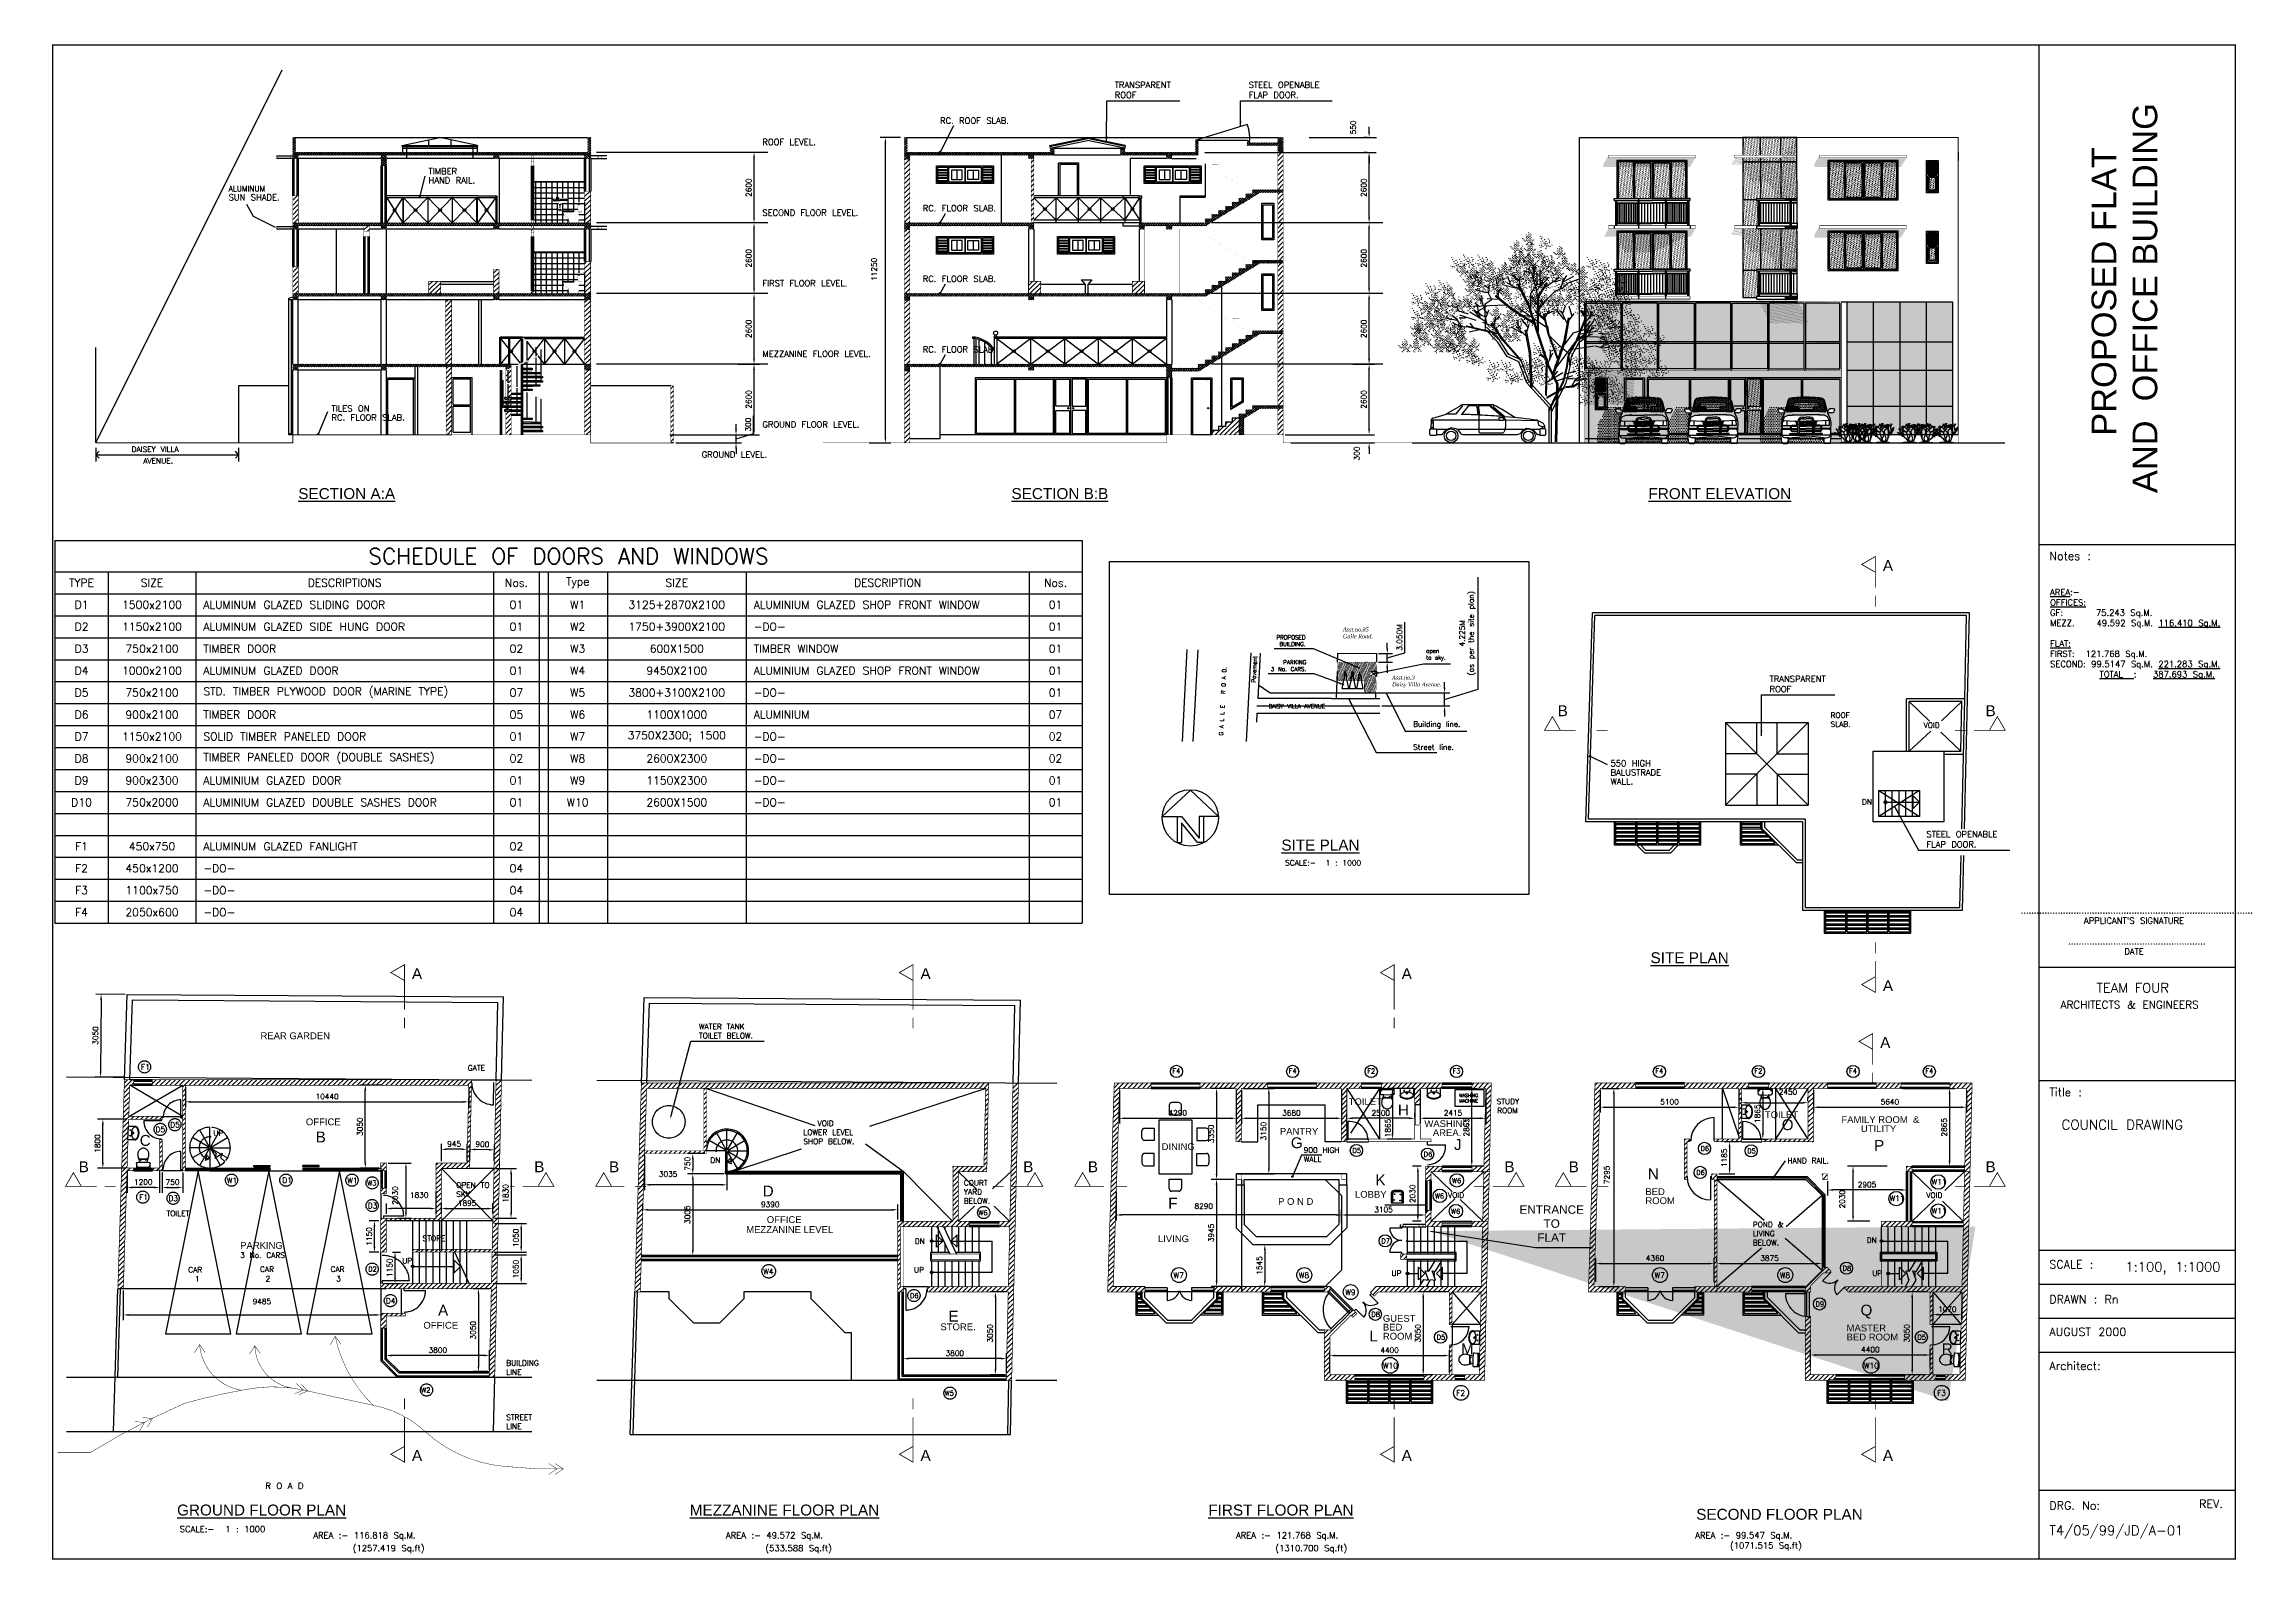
# Paper-space layout 'ISO A1' of a CAD drawing. Header units: inches. Extents: x -178 to 635, y -87 to 471.
# The model-space entities are those that its viewports show. They can reach past a viewport. Long polylines and large blocks are cut down to what shows.
import ezdxf

# ---------------------------------------------------------------- set-up
doc = ezdxf.new("R2010")
doc.units = ezdxf.units.IN
doc.header["$LTSCALE"] = 500
doc.header["$MEASUREMENT"] = 0
for name, pattern in [('CENTER', [2, 1.25, -0.25, 0.25, -0.25]), ('DASHED', [0.75, 0.5, -0.25]), ('DASHED2', [0.375, 0.25, -0.125]), ('DASHEDX2', [1.5, 1, -0.5])]:
    doc.linetypes.add(name, pattern=pattern)
doc.layers.get('0').update_dxf_attribs({"linetype": 'CONTINUOUS'})
doc.layers.get('DEFPOINTS').update_dxf_attribs({"linetype": 'CONTINUOUS'})
for name, color, linetype in [('2ND-WALL', 7, 'CONTINUOUS'), ('APPROVAL-DRG', 7, 'CONTINUOUS'), ('BUILDING', 6, 'CONTINUOUS'), ('DETAILS', 7, 'CONTINUOUS'), ('DIMENSIONS', 3, 'CONTINUOUS'), ('DOORS', 6, 'CONTINUOUS'), ('FRONT-ELEVATION', 7, 'CONTINUOUS'), ('FRONT-HATCH', 4, 'CONTINUOUS'), ('GF', 7, 'CONTINUOUS'), ('HATCH', 2, 'CONTINUOUS'), ('NOTES', 7, 'CONTINUOUS'), ('SCHEDULE', 7, 'CONTINUOUS'), ('SEC-B-B', 7, 'CONTINUOUS'), ('SECTION-A', 7, 'CONTINUOUS'), ('SECTION-A BLUE', 5, 'CONTINUOUS'), ('SECTION-B', 7, 'CONTINUOUS'), ('SECTION2', 7, 'CONTINUOUS'), ('SITE-PLAN', 7, 'CONTINUOUS'), ('TITLE', 7, 'CONTINUOUS'), ('TITLE TEXT', 2, 'CONTINUOUS'), ('TOILET-DETAILS', 7, 'CONTINUOUS'), ('VIEWPORTS', 7, 'CONTINUOUS')]:
    doc.layers.add(name, color=color, linetype=linetype)
doc.layers.get('VIEWPORTS').off()
doc.styles.add('ROMANT', font='romant', dxfattribs={"height": 350})
doc.styles.get("Standard").update_dxf_attribs({"font": 'txt.shx'})
doc.styles.add('STYLE1', font='ARIAL.TTF')
doc.dimstyles.get("Standard").update_dxf_attribs({"dimtxt": 0.18, "dimasz": 0.18, "dimexe": 0.18, "dimexo": 0.0625, "dimgap": 0.09, "dimtad": 0, "dimtih": 1, "dimtoh": 1, "dimdec": 4, "dimzin": 0, "dimdsep": 46, "dimtxsty": 'Standard', "dimcen": 0.09, "dimclrt": 256, "dimadec": 0, "dimazin": 0, "dimtfac": 1, "dimtdec": 4, "dimtofl": 0, "dimtmove": 0, "dimatfit": 3, "dimfxl": 1, "dimtolj": 1, "dimtzin": 0, "dimarcsym": 0})
pattern_1 = [(0, (8896.75, 55527.54), (31.25, 62.5), [0, -62.5])]
pattern_2 = [(0, (8896.748, 55527.542), (15.625, 31.25), [0, -31.25])]
pattern_3 = [(0, (5465.422, 55527.542), (15.625, 31.25), [0, -31.25])]
pattern_4 = [(0, (2913.62, 55521.596), (15.625, 31.25), [0, -31.25])]
pattern_5 = [(60, (-23840.766, 0), (-19.250794, 29.156647), [0, -31.25])]

psp = doc.layouts.new('ISO A1')

# ---------------------------------------------------------------- texts
at = {"layer": 'NOTES', "linetype": 'Continuous', "style": 'STYLE1'}
for s, height, p in [('A', 4.03, (499.58, 276.81)), ('B', 4.03, (379.8, 223.33)), ('B', 4.03, (537.4, 223.33)), ('A', 4.03, (-42.18, 126.51)), ('A', 4.03, (145.12, 126.51)), ('A', 4.03, (322.35, 126.51)), ('A', 4.03, (499.58, 122.09)), ('A', 4.03, (498.58, 101.15)), ('B', 4.03, (-164.94, 55.39)), ('B', 4.03, (2.84, 55.39)), ('B', 4.03, (30.39, 55.39)), ('B', 4.03, (182.95, 55.39)), ('B', 4.03, (206.76, 55.39)), ('B', 4.03, (360.17, 55.39)), ('B', 4.03, (383.84, 55.39)), ('B', 4.03, (537.4, 55.39)), ('A', 4.03, (-42.18, -50.89)), ('A', 4.03, (145.12, -50.89)), ('A', 4.03, (322.35, -50.89)), ('A', 4.03, (499.58, -50.89)), ('SECOND FLOOR PLAN', 4.0313, (430.84, -72.59))]:
    psp.add_text(s, height=height, dxfattribs=at).set_placement(p)
at = {"layer": 'NOTES', "linetype": 'Continuous'}
for s, height, p in [('SCALE:-  1 : 1000', 2.0156, (279.42, 168.33)), ('R O A D', 2.268, (-96.17, -61.21)), ('SCALE:-  1 : 1000', 2.2676, (-127.7, -77.16)), ('AREA :- 116.818 Sq.M.', 2.2676, (-78.52, -79.43)), ('AREA :- 49.572 Sq.M.', 2.2676, (73.46, -79.43)), ('AREA :- 121.768 Sq.M.', 2.2676, (261.32, -79.43)), ('AREA :- 99.547 Sq.M.', 2.2676, (430.48, -79.43)), ('(1071.515 Sq.ft)', 2.2676, (443.31, -83.19)), ('(1257.419 Sq.ft)', 2.2676, (-63.99, -84.17)), ('(533.588 Sq.ft)', 2.2676, (88, -84.17)), ('(1310.700 Sq.ft)', 2.2676, (275.85, -84.17))]:
    psp.add_text(s, height=height, dxfattribs=at).set_placement(p)
at = {"layer": 'NOTES', "linetype": 'Continuous', "char_height": 4.0313, "attachment_point": 7, "style": 'STYLE1'}
for s, insert in [('{\\LSECTION A:A}', (-84.05, 303.25)), ('{\\LSECTION B:B}', (178.62, 303.25)), ('{\\LFRONT ELEVATION}', (413.24, 303.25)), ('{\\LSITE PLAN}', (278.04, 173.81)), ('{\\LSITE PLAN}', (414.01, 132.33)), ('{\\LGROUND FLOOR PLAN}', (-128.69, -71.07)), ('{\\LMEZZANINE FLOOR PLAN}', (60.15, -71.07)), ('{\\LFIRST FLOOR PLAN}', (251.13, -71.07))]:
    psp.add_mtext(s, dxfattribs=dict(at, insert=insert))
at = {"layer": 'NOTES', "color": 7, "linetype": 'Continuous', "insert": (377.61, 29.79), "char_height": 3.0914, "attachment_point": 8, "style": 'STYLE1'}
psp.add_mtext('\\A1;ENTRANCE \\PTO\\PFLAT', dxfattribs=at)

msp = doc.modelspace()

# ---------------------------------------------------------------- texts
at = {"layer": 'DETAILS', "linetype": 'Continuous'}
for s, p in [('DN', (59282.5, 4913.5)), ('W11', (104310.5, 4121.6))]:
    msp.add_text(s, height=200, dxfattribs=at).set_placement(p)
at = {"layer": 'DIMENSIONS', "color": 7, "linetype": 'Continuous', "style": 'STYLE1'}
msp.add_text('F', height=400, dxfattribs=at).set_placement((76316.8, 3231.6))
at = {"layer": 'GF', "linetype": 'Continuous'}
for s, height, p in [('F1 ', 200, (38764.7, 8231)), ('F4', 180, (76471.3, 8205.6)), ('F4 ', 180, (80749.8, 8205.6)), ('F2', 180, (83644.5, 8205.6)), ('F3', 180, (86786.3, 8205.6)), ('F4', 180, (94135.6, 8205.6)), ('F2', 180, (97782.5, 8205.6)), ('F4', 180, (101269.4, 8205.6)), ('F4', 180, (104078.2, 8205.6)), ('D5', 200, (39304.9, 5930.4)), ('D5', 200, (39843, 6102.4)), ('D5', 180, (83101.5, 5279.8)), ('D6', 180, (85722.7, 5143.7)), ('D6', 180, (95798.1, 5355.7)), ('D5', 180, (97517, 5267.2)), ('W1', 200, (41929.6, 4054.2)), ('D1', 200, (43973.7, 4059.8)), ('W1', 200, (46363.7, 4054.2)), ('W3', 180, (47098.9, 3967.1)), ('W6', 180, (86768.3, 4172.4)), ('D6', 180, (95638.6, 4470.6)), ('F1 ', 200, (38700.1, 3436.3)), ('D3', 200, (39778.4, 3393.3)), ('D3', 200, (47119.5, 3124.3)), ('W6', 180, (86138.9, 3606.6)), ('W11', 200, (102763.2, 3509.8)), ('W6', 180, (69155.9, 2989.7)), ('W6', 180, (86732.3, 3040.7)), ('W11', 200, (104310.5, 3048.3)), ('D7', 180, (84164.2, 1951.3)), ('D2', 180, (47135.7, 794.4)), ('W4', 200, (61233.7, 815.3)), ('W7', 200, (76511.1, 674.5)), ('W8', 200, (81127.5, 674.5)), ('W7', 200, (94105.1, 674.5)), ('W8', 200, (98721.5, 674.5)), ('D8', 180, (101031.6, 945.5)), ('D6', 180, (66635.5, -62.6)), ('W9', 200, (82837.9, 49.8)), ('D4', 200, (47785.6, -381.4)), ('D8', 180, (83799, -753.8)), ('D9', 180, (100035.4, -371.1)), ('D5', 180, (86201.3, -1591.9)), ('D5', 180, (103786.5, -1591.9)), ('W10', 200, (84227, -2650.8)), ('W10', 200, (101816.8, -2650.8)), ('W2', 180, (49086.4, -3656.3)), ('W5 ', 180, (67912.1, -3656.3)), ('F2', 200, (86926.5, -3660.3)), ('F3', 200, (104511.7, -3660.3))]:
    msp.add_text(s, height=height, dxfattribs=at).set_placement(p)
at = {"layer": 'GF', "color": 7, "linetype": 'Continuous', "style": 'STYLE1'}
for s, p in [('H', (84775.6, 6662.1)), ('O', (98789.9, 6121.2)), ('C', (38719, 5426.8)), ('B', (45200.1, 5553.7)), ('G', (80832.4, 5455.1)), ('J', (86842.6, 5391.5)), ('P', (102192.5, 5358.9)), ('D ', (61209, 3677.9)), ('K', (83948.8, 4089.2)), ('N', (93860.9, 4310.7)), ('Q', (101691.3, -707.1)), ('L', (83726.2, -1660)), ('M', (87100.7, -2131.1)), ('R', (104685.9, -2131.1))]:
    msp.add_text(s, height=400, dxfattribs=at).set_placement(p)
at = {"layer": 'GF', "color": 7, "linetype": 'Continuous'}
msp.add_text('TOILET', height=200, dxfattribs=at).set_placement((39706.9, 2839.7))
at = {"layer": 'NOTES', "color": 7, "linetype": 'Continuous', "style": 'STYLE1'}
for s, p in [('REAR GARDEN', (43168, 9354.6)), ('TOILET', (98169.9, 6563.1)), ('FAMILY ROOM  &', (100987.4, 6382.8)), ('OFFICE', (44840.9, 6185.4)), ('UTILITY', (101705.4, 6049.5)), ('P O N D', (80361.2, 3369.9)), ('BED', (93767.9, 3730.6)), ('ROOM', (93767.9, 3397.3)), ('MEZZANINE LEVEL', (60603.3, 2336)), ('OFFICE', (61361, 2701.3)), ('LIVING', (75935, 1996.2)), ('GUEST', (84220.6, -937.9)), ('BED', (84220.6, -1259.5)), ('ROOM', (84220.6, -1592.9)), ('MASTER ', (101178.9, -1290.1)), ('BED ROOM', (101178.9, -1623.4))]:
    msp.add_text(s, height=250, dxfattribs=at).set_placement(p)
at = {"layer": 'NOTES', "linetype": 'Continuous'}
for s, height, p in [('GATE', 200, (50802.7, 8196.2)), ('WASHING', 120, (87036.3, 7338.9)), ('MACHINE', 120, (87036.3, 7138.9)), ('STUDY ', 200, (88410.4, 7076.9)), ('ROOM', 200, (88431.2, 6744.6)), ('UP', 200, (41431.6, 5798.1)), ('SHOP BELOW.', 200, (62707.7, 5606.4)), ('LOWER LEVEL', 200, (62707.7, 5939.7)), ('VOID', 200, (63231.2, 6273.1)), ('WALL', 200, (81306.6, 4953)), ('900 HIGH ', 200, (81306.6, 5286.4)), ('HAND RAIL.', 200, (99000.2, 4896.8)), ('OPEN TO', 200, (50378.7, 3880.6)), ('SKY', 200, (50378.7, 3547.2)), ('VOID', 200, (104113.9, 3622.4)), ('POND &', 200, (97722.7, 2544.7)), ('STORE.', 200, (49137.8, 1921.7)), ('DN', 200, (66810.8, 1930.6)), ('LIVING ', 200, (97722.7, 2211.4)), ('BELOW.', 200, (97722.7, 1878)), ('DN', 200, (101921.4, 1969.2)), ('CAR', 200, (40507, 765)), ('3 No. CARS', 200, (42418.1, 1300)), ('CAR', 200, (43150, 786.5)), ('CAR', 200, (45750, 786.5)), ('UP', 200, (48389, 1094.5)), ('UP', 200, (66781.2, 877.7)), ('UP', 200, (102121.5, 751)), ('1', 200, (40756, 431.7)), ('2', 200, (43356, 431.7)), ('3', 200, (45956, 431.7)), ('BUILDING', 200, (52218.5, -2670)), ('LINE', 200, (52218.5, -3003.3)), ('STREET', 200, (52218.5, -4670)), ('LINE', 200, (52218.5, -5003.3))]:
    msp.add_text(s, height=height, dxfattribs=at).set_placement(p)
at = {"layer": 'NOTES', "linetype": 'Continuous', "style": 'STYLE1'}
for s, height, p in [('TOILET', 250, (82962.6, 7042.6)), ('PANTRY', 250, (80427.6, 5950.1)), ('WASHING', 250, (85750.5, 6234.8)), ('AREA.', 250, (86062, 5902.5)), ('LOBBY', 250, (83194.2, 3631.4)), ('PARKING', 250, (42418.1, 1633.4)), ('A', 400, (49709.4, -827.2)), ('E', 400, (68053.4, -929)), ('OFFICE', 250, (49167.3, -1305.3)), ('STORE.', 250, (67756.3, -1246.5))]:
    msp.add_text(s, height=height, dxfattribs=at).set_placement(p)
at = {"layer": 'NOTES', "color": 7, "linetype": 'Continuous'}
for s, p in [('VOID', (86620.7, 3628.9)), ('UP', (84536.2, 751))]:
    msp.add_text(s, height=200, dxfattribs=at).set_placement(p)
at = {"layer": 'NOTES', "linetype": 'Continuous', "char_height": 200, "attachment_point": 7}
for s, insert in [('\\A1;WATER TANK\\PTOILET BELOW.', (58861.3, 9502.4)), ('COURT \\PYARD \\PBELOW.', (68617.3, 3414.3))]:
    msp.add_mtext(s, dxfattribs=dict(at, insert=insert))
at = {"layer": 'SECTION-A', "linetype": 'Continuous'}
for s, height, p in [('ROOF LEVEL.', 225, (61857.6, 41821.5)), ('TIMBER', 225, (49561.7, 40746.2)), ('ALUMINUM ', 200, (42197.8, 40116.9)), ('SUN SHADE.', 225, (42197.8, 39783.6)), ('HAND RAIL.', 225, (49561.7, 40412.8)), ('SECOND FLOOR LEVEL.', 225, (61857.6, 39221.5)), ('FIRST FLOOR LEVEL.', 225, (61857.6, 36621.5)), ('MEZZANINE FLOOR LEVEL.', 225, (61857.6, 34021.5)), ('TILES ON', 225, (45987.7, 32010.2)), ('RC. FLOOR SLAB.', 225, (45987.7, 31676.8)), ('GROUND FLOOR LEVEL.', 225, (61857.6, 31421.5)), ('GROUND LEVEL.', 225, (59621.1, 30313.5))]:
    msp.add_text(s, height=height, dxfattribs=at).set_placement(p)
at = {"layer": 'SECTION-A', "color": 7, "linetype": 'Continuous'}
for s, p in [('DAISEY VILLA', (38622.4, 30519.8)), ('AVENUE.', (39053.1, 30095.9))]:
    msp.add_text(s, height=200, dxfattribs=at).set_placement(p)
at = {"layer": 'SECTION-B', "color": 7, "linetype": 'Continuous'}
msp.add_text('RC. ROOF SLAB.', height=225, dxfattribs=at).set_placement((68401.3, 42611))
at = {"layer": 'SECTION-B', "linetype": 'Continuous'}
for p in [(67763.1, 39385.3), (67763.1, 36785.3), (67763.1, 34185.3)]:
    msp.add_text('RC. FLOOR SLAB.', height=225, dxfattribs=at).set_placement(p)
at = {"layer": 'SECTION-B', "linetype": 'Continuous', "char_height": 225, "attachment_point": 7}
for s, insert in [('TRANSPARENT\\PROOF', (74835.2, 43552.2)), ('STEEL OPENABLE\\PFLAP DOOR.', (79766.4, 43552.2))]:
    msp.add_mtext(s, dxfattribs=dict(at, insert=insert))
at = {"layer": 'SITE-PLAN', "linetype": 'Continuous'}
for s, height, p in [('DAISY VILLA AVENUE', 150, (79555.5, 21024)), ('SLAB.', 200, (100684.5, 20324.3)), ('ROOF', 200, (100684.5, 20657.7)), ('DN', 200, (101844.1, 17465))]:
    msp.add_text(s, height=height, dxfattribs=at).set_placement(p)
at = {"layer": 'SITE-PLAN', "color": 7, "linetype": 'Continuous'}
for s, height, p in [('VOID', 200, (104113.9, 20286.3)), ('550 HIGH', 225, (92583.5, 18868.7)), ('BALUSTRADE ', 225, (92583.5, 18535.3)), ('WALL.', 225, (92583.5, 18202))]:
    msp.add_text(s, height=height, dxfattribs=at).set_placement(p)
at = {"layer": 'SITE-PLAN', "linetype": 'Continuous'}
for s, insert, char_height, attachment_point in [('PROPOSED\\PBUILDING.', (80912.2, 23514), 150, 6), ('{\\fTimes New Roman|b0|i1|c0|p18;Asst.no.85\\PGalle Road.}', (82285.8, 23598.3), 150, 7), ('PARKING\\P3 No. CARS.', (80936.8, 22394.2), 150, 9), ('open \\Pto sky.', (85352.4, 22765.7), 150, 7), ('{\\fTimes New Roman|b0|i1|c0|p18;Asst.no.3\\PDaisy Villa Avenue.}', (84095.6, 21781.6), 150, 7), ('TRANSPARENT\\PROOF', (98441.1, 21604.4), 225, 7), ('Building line.', (84875.3, 20279.7), 198, 7), ('Street line.', (84875.3, 19496.2), 198, 7), ('STEEL OPENABLE\\PFLAP DOOR.', (104220.3, 15884.2), 225, 7)]:
    msp.add_mtext(s, dxfattribs=dict(at, insert=insert, char_height=char_height, attachment_point=attachment_point))
at = {"layer": 'SITE-PLAN', "linetype": 'Continuous', "char_height": 150, "attachment_point": 7}
for s, insert, rotation in [('Pavement', (79074.4, 21966.7), 87), ('G A L L E   R O A D.', (77873.1, 20018.4), 87.153861)]:
    msp.add_mtext(s, dxfattribs=dict(at, insert=insert, rotation=rotation))

# ---------------------------------------------------------------- blocks, each defined once
blk = doc.blocks.new('Title Block')
at = {"layer": 'TITLE', "color": 7, "linetype": 'Continuous'}
for p, q in [((73813, 37557), (80997, 37557)), ((73813, 10522), (80997, 10522)), ((73813, 9282), (80997, 9282)), ((73813, 8042), (80997, 8042)), ((73813, 2994), (80997, 2994))]:
    blk.add_line(p, q, dxfattribs=at)
at = {"layer": 'TITLE', "color": 7, "linetype": 'Continuous', "const_width": 49.6}
blk.add_lwpolyline([(1221, 55810), (1221, 482), (80997, 482), (80997, 55810)], close=True, dxfattribs=at)
for points in [[(73813, 55810), (73813, 476)], [(80997, 17964), (73813, 17964), (73813, 22098), (80997, 22098)], [(80997, 17964), (73813, 17964), (73813, 11763), (80997, 11763)]]:
    blk.add_lwpolyline(points, dxfattribs=at)
at = {"layer": 'TITLE TEXT', "color": 1, "linetype": 'Continuous'}
blk.add_text('Notes :', height=298.7, dxfattribs=at).set_placement((74195, 36986))
at = {"layer": 'TITLE TEXT', "linetype": 'Continuous', "style": 'ROMANT'}
for s, height, p in [('TEAM FOUR', 351.4, (75915, 21177)), ('T4/05/99/JD/A-01', 351.42, (74195, 1352))]:
    blk.add_text(s, height=height, dxfattribs=at).set_placement(p)
at = {"layer": 'TITLE TEXT', "linetype": 'Continuous'}
for s, height, p in [('ARCHITECTS & ENGINEERS', 280.04, (74604, 20595)), ('Title :', 298.7, (74195, 17394)), ('COUNCIL DRAWING', 358.45, (74641, 16177)), ('SCALE : ', 298.7, (74195, 11099)), ('1:100, 1:1000', 351.42, (76976, 10982)), ('DRAWN : Rn', 298.7, (74195, 9824)), ('AUGUST 2000', 298.7, (74195, 8634)), ('Architect:', 298.7, (74195, 7394)), ('DRG. No: ', 298.7, (74195, 2290)), ('REV.', 298.7, (79666, 2347))]:
    blk.add_text(s, height=height, dxfattribs=at).set_placement(p)
at = {"layer": 'TITLE TEXT', "linetype": 'Continuous', "insert": (75739, 39431), "char_height": 600, "width": 15408, "attachment_point": 1, "rotation": 90, "style": 'STYLE1'}
blk.add_mtext('{\\H1.5x;      PROPOSED FLAT \\PAND  OFFICE BUILDING}', dxfattribs=at)
at = {"layer": 'TITLE TEXT', "linetype": 'Continuous', "char_height": 225}
for s, insert, attachment_point in [('{\\LAREA}:-\\P{\\LOFFICES: \\P}GF:      75.243 Sq.M.\\PMEZZ.    49.592 Sq.M. {\\L116.410 Sq.M.\\P\\PFLAT:} \\PFIRST:  121.768 Sq.M.\\PSECOND: 99.5147 Sq.M. {\\L221.283 Sq.M.\\P}         {\\LTOTAL}  :   {\\L387.693 Sq.M.}', (74222, 32621), 7), ("\\P ........................................................................................\\PAPPLICANT'S SIGNATURE\\P\\P ....................................................\\PDATE", (77291, 22570), 8)]:
    blk.add_mtext(s, dxfattribs=dict(at, insert=insert, attachment_point=attachment_point))
blk = doc.blocks.new('North Arrow')
for p, q in [((0, 0), (-12.86, -11.999)), ((0, 0), (12.782, -11.999)), ((-12.86, -11.999), (-6, -11.999)), ((-6, -11.999), (-6, -23.999)), ((-6, -11.999), (-4, -11.999)), ((-4, -11.999), (4, -21.999)), ((3.195, -23.996), (-4, -15.002)), ((-4, -15.002), (-4, -23.999)), ((4, -11.999), (4, -21.999)), ((6, -11.999), (4, -11.999)), ((12.782, -11.999), (6, -11.999)), ((6, -11.999), (6, -23.999)), ((-6, -23.999), (-4, -23.999)), ((6, -23.999), (3.195, -23.999))]:
    blk.add_line(p, q)
blk.add_circle((-0.013, -12.745), 12.885)
blk = doc.blocks.new('*T80')
at = {"layer": 'SCHEDULE', "color": 0, "linetype": 'Continuous', "lineweight": -2}
for p, q in [((0, 0), (19.62, 0)), ((0, 0), (0, -11.53)), ((19.62, 0), (51.9, 0)), ((51.9, 0), (161.55, 0)), ((161.55, 0), (178.39, 0)), ((178.39, 0), (181.64, 0)), ((181.64, 0), (203.48, 0)), ((203.48, 0), (254.61, 0)), ((254.61, 0), (358.79, 0)), ((358.79, 0), (378.34, 0)), ((378.34, 0), (378.34, -11.53)), ((0, -11.53), (19.62, -11.53)), ((0, -11.53), (0, -19.62)), ((19.62, -11.53), (51.9, -11.53)), ((19.62, -11.53), (19.62, -19.62)), ((51.9, -11.53), (161.55, -11.53)), ((51.9, -11.53), (51.9, -19.62)), ((161.55, -11.53), (178.39, -11.53)), ((161.55, -11.53), (161.55, -19.62)), ((178.39, -11.53), (181.64, -11.53)), ((178.39, -11.53), (178.39, -19.62)), ((181.64, -11.53), (203.48, -11.53)), ((181.64, -11.53), (181.64, -19.62)), ((203.48, -11.53), (254.61, -11.53)), ((203.48, -11.53), (203.48, -19.62)), ((254.61, -11.53), (358.79, -11.53)), ((254.61, -11.53), (254.61, -19.62)), ((358.79, -11.53), (378.34, -11.53)), ((358.79, -11.53), (358.79, -19.62)), ((378.34, -11.53), (378.34, -19.62)), ((0, -19.62), (19.62, -19.62)), ((0, -19.62), (0, -27.71)), ((19.62, -19.62), (51.9, -19.62)), ((19.62, -19.62), (19.62, -27.71)), ((51.9, -19.62), (161.55, -19.62)), ((51.9, -19.62), (51.9, -27.71)), ((161.55, -19.62), (178.39, -19.62)), ((161.55, -19.62), (161.55, -27.71)), ((178.39, -19.62), (181.64, -19.62)), ((178.39, -19.62), (178.39, -27.71)), ((181.64, -19.62), (203.48, -19.62)), ((181.64, -19.62), (181.64, -27.71)), ((203.48, -19.62), (254.61, -19.62)), ((203.48, -19.62), (203.48, -27.71)), ((254.61, -19.62), (358.79, -19.62)), ((254.61, -19.62), (254.61, -27.71)), ((358.79, -19.62), (378.34, -19.62)), ((358.79, -19.62), (358.79, -27.71)), ((378.34, -19.62), (378.34, -27.71)), ((0, -27.71), (19.62, -27.71)), ((0, -27.71), (0, -35.8)), ((19.62, -27.71), (51.9, -27.71)), ((19.62, -27.71), (19.62, -35.8)), ((51.9, -27.71), (161.55, -27.71)), ((51.9, -27.71), (51.9, -35.8)), ((161.55, -27.71), (178.39, -27.71)), ((161.55, -27.71), (161.55, -35.8)), ((178.39, -27.71), (181.64, -27.71)), ((178.39, -27.71), (178.39, -35.8)), ((181.64, -27.71), (203.48, -27.71)), ((181.64, -27.71), (181.64, -35.8)), ((203.48, -27.71), (254.61, -27.71)), ((203.48, -27.71), (203.48, -35.8)), ((254.61, -27.71), (358.79, -27.71)), ((254.61, -27.71), (254.61, -35.8)), ((358.79, -27.71), (378.34, -27.71)), ((358.79, -27.71), (358.79, -35.8)), ((378.34, -27.71), (378.34, -35.8)), ((0, -35.8), (19.62, -35.8)), ((0, -35.8), (0, -43.89)), ((19.62, -35.8), (51.9, -35.8)), ((19.62, -35.8), (19.62, -43.89)), ((51.9, -35.8), (161.55, -35.8)), ((51.9, -35.8), (51.9, -43.89)), ((161.55, -35.8), (178.39, -35.8)), ((161.55, -35.8), (161.55, -43.89)), ((178.39, -35.8), (181.64, -35.8)), ((178.39, -35.8), (178.39, -43.89)), ((181.64, -35.8), (203.48, -35.8)), ((181.64, -35.8), (181.64, -43.89)), ((203.48, -35.8), (254.61, -35.8)), ((203.48, -35.8), (203.48, -43.89)), ((254.61, -35.8), (358.79, -35.8)), ((254.61, -35.8), (254.61, -43.89)), ((358.79, -35.8), (378.34, -35.8)), ((358.79, -35.8), (358.79, -43.89)), ((378.34, -35.8), (378.34, -43.89)), ((0, -43.89), (19.62, -43.89)), ((0, -43.89), (0, -51.97)), ((19.62, -43.89), (51.9, -43.89)), ((19.62, -43.89), (19.62, -51.97)), ((51.9, -43.89), (161.55, -43.89)), ((51.9, -43.89), (51.9, -51.97)), ((161.55, -43.89), (178.39, -43.89)), ((161.55, -43.89), (161.55, -51.97)), ((178.39, -43.89), (181.64, -43.89)), ((178.39, -43.89), (178.39, -51.97)), ((181.64, -43.89), (203.48, -43.89)), ((181.64, -43.89), (181.64, -51.97)), ((203.48, -43.89), (254.61, -43.89)), ((203.48, -43.89), (203.48, -51.97)), ((254.61, -43.89), (358.79, -43.89)), ((254.61, -43.89), (254.61, -51.97)), ((358.79, -43.89), (378.34, -43.89)), ((358.79, -43.89), (358.79, -51.97)), ((378.34, -43.89), (378.34, -51.97)), ((0, -51.97), (19.62, -51.97)), ((0, -51.97), (0, -60.06)), ((19.62, -51.97), (51.9, -51.97)), ((19.62, -51.97), (19.62, -60.06)), ((51.9, -51.97), (161.55, -51.97)), ((51.9, -51.97), (51.9, -60.06)), ((161.55, -51.97), (178.39, -51.97)), ((161.55, -51.97), (161.55, -60.06)), ((178.39, -51.97), (181.64, -51.97)), ((178.39, -51.97), (178.39, -60.06)), ((181.64, -51.97), (203.48, -51.97)), ((181.64, -51.97), (181.64, -60.06)), ((203.48, -51.97), (254.61, -51.97)), ((203.48, -51.97), (203.48, -60.06)), ((254.61, -51.97), (358.79, -51.97)), ((254.61, -51.97), (254.61, -60.06)), ((358.79, -51.97), (378.34, -51.97)), ((358.79, -51.97), (358.79, -60.06)), ((378.34, -51.97), (378.34, -60.06)), ((0, -60.06), (19.62, -60.06)), ((0, -60.06), (0, -68.15)), ((19.62, -60.06), (51.9, -60.06)), ((19.62, -60.06), (19.62, -68.15)), ((51.9, -60.06), (161.55, -60.06)), ((51.9, -60.06), (51.9, -68.15)), ((161.55, -60.06), (178.39, -60.06)), ((161.55, -60.06), (161.55, -68.15)), ((178.39, -60.06), (181.64, -60.06)), ((178.39, -60.06), (178.39, -68.15)), ((181.64, -60.06), (203.48, -60.06)), ((181.64, -60.06), (181.64, -68.15)), ((203.48, -60.06), (254.61, -60.06)), ((203.48, -60.06), (203.48, -68.15)), ((254.61, -60.06), (358.79, -60.06)), ((254.61, -60.06), (254.61, -68.15)), ((358.79, -60.06), (378.34, -60.06)), ((358.79, -60.06), (358.79, -68.15)), ((378.34, -60.06), (378.34, -68.15)), ((0, -68.15), (19.62, -68.15)), ((0, -68.15), (0, -76.24)), ((19.62, -68.15), (51.9, -68.15)), ((19.62, -68.15), (19.62, -76.24)), ((51.9, -68.15), (161.55, -68.15)), ((51.9, -68.15), (51.9, -76.24)), ((161.55, -68.15), (178.39, -68.15)), ((161.55, -68.15), (161.55, -76.24)), ((178.39, -68.15), (181.64, -68.15)), ((178.39, -68.15), (178.39, -76.24)), ((181.64, -68.15), (203.48, -68.15)), ((181.64, -68.15), (181.64, -76.24)), ((203.48, -68.15), (254.61, -68.15)), ((203.48, -68.15), (203.48, -76.24)), ((254.61, -68.15), (358.79, -68.15)), ((254.61, -68.15), (254.61, -76.24)), ((358.79, -68.15), (378.34, -68.15)), ((358.79, -68.15), (358.79, -76.24)), ((378.34, -68.15), (378.34, -76.24)), ((0, -76.24), (19.62, -76.24)), ((0, -76.24), (0, -84.33)), ((19.62, -76.24), (51.9, -76.24)), ((19.62, -76.24), (19.62, -84.33)), ((51.9, -76.24), (161.55, -76.24)), ((51.9, -76.24), (51.9, -84.33)), ((161.55, -76.24), (178.39, -76.24)), ((161.55, -76.24), (161.55, -84.33)), ((178.39, -76.24), (181.64, -76.24)), ((178.39, -76.24), (178.39, -84.33)), ((181.64, -76.24), (203.48, -76.24)), ((181.64, -76.24), (181.64, -84.33)), ((203.48, -76.24), (254.61, -76.24)), ((203.48, -76.24), (203.48, -84.33)), ((254.61, -76.24), (358.79, -76.24)), ((254.61, -76.24), (254.61, -84.33)), ((358.79, -76.24), (378.34, -76.24)), ((358.79, -76.24), (358.79, -84.33)), ((378.34, -76.24), (378.34, -84.33)), ((0, -84.33), (19.62, -84.33)), ((0, -84.33), (0, -92.42)), ((19.62, -84.33), (51.9, -84.33)), ((19.62, -84.33), (19.62, -92.42)), ((51.9, -84.33), (161.55, -84.33)), ((51.9, -84.33), (51.9, -92.42)), ((161.55, -84.33), (178.39, -84.33)), ((161.55, -84.33), (161.55, -92.42)), ((178.39, -84.33), (181.64, -84.33)), ((178.39, -84.33), (178.39, -92.42)), ((181.64, -84.33), (203.48, -84.33)), ((181.64, -84.33), (181.64, -92.42)), ((203.48, -84.33), (254.61, -84.33)), ((203.48, -84.33), (203.48, -92.42)), ((254.61, -84.33), (358.79, -84.33)), ((254.61, -84.33), (254.61, -92.42)), ((358.79, -84.33), (378.34, -84.33)), ((358.79, -84.33), (358.79, -92.42)), ((378.34, -84.33), (378.34, -92.42)), ((0, -92.42), (19.62, -92.42)), ((0, -92.42), (0, -100.5)), ((19.62, -92.42), (51.9, -92.42)), ((19.62, -92.42), (19.62, -100.5)), ((51.9, -92.42), (161.55, -92.42)), ((51.9, -92.42), (51.9, -100.5)), ((161.55, -92.42), (178.39, -92.42)), ((161.55, -92.42), (161.55, -100.5)), ((178.39, -92.42), (181.64, -92.42)), ((178.39, -92.42), (178.39, -100.5)), ((181.64, -92.42), (203.48, -92.42)), ((181.64, -92.42), (181.64, -100.5)), ((203.48, -92.42), (254.61, -92.42)), ((203.48, -92.42), (203.48, -100.5)), ((254.61, -92.42), (358.79, -92.42)), ((254.61, -92.42), (254.61, -100.5)), ((358.79, -92.42), (378.34, -92.42)), ((358.79, -92.42), (358.79, -100.5)), ((378.34, -92.42), (378.34, -100.5)), ((0, -100.5), (19.62, -100.5)), ((0, -100.5), (0, -108.59)), ((19.62, -100.5), (51.9, -100.5)), ((19.62, -100.5), (19.62, -108.59)), ((51.9, -100.5), (161.55, -100.5)), ((51.9, -100.5), (51.9, -108.59)), ((161.55, -100.5), (178.39, -100.5)), ((161.55, -100.5), (161.55, -108.59)), ((178.39, -100.5), (181.64, -100.5)), ((178.39, -100.5), (178.39, -108.59)), ((181.64, -100.5), (203.48, -100.5)), ((181.64, -100.5), (181.64, -108.59)), ((203.48, -100.5), (254.61, -100.5)), ((203.48, -100.5), (203.48, -108.59)), ((254.61, -100.5), (358.79, -100.5)), ((254.61, -100.5), (254.61, -108.59)), ((358.79, -100.5), (378.34, -100.5)), ((358.79, -100.5), (358.79, -108.59)), ((378.34, -100.5), (378.34, -108.59)), ((0, -108.59), (19.62, -108.59)), ((0, -108.59), (0, -116.68)), ((19.62, -108.59), (51.9, -108.59)), ((19.62, -108.59), (19.62, -116.68)), ((51.9, -108.59), (161.55, -108.59)), ((51.9, -108.59), (51.9, -116.68)), ((161.55, -108.59), (178.39, -108.59)), ((161.55, -108.59), (161.55, -116.68)), ((178.39, -108.59), (181.64, -108.59)), ((178.39, -108.59), (178.39, -116.68)), ((181.64, -108.59), (203.48, -108.59)), ((181.64, -108.59), (181.64, -116.68)), ((203.48, -108.59), (254.61, -108.59)), ((203.48, -108.59), (203.48, -116.68)), ((254.61, -108.59), (358.79, -108.59)), ((254.61, -108.59), (254.61, -116.68)), ((358.79, -108.59), (378.34, -108.59)), ((358.79, -108.59), (358.79, -116.68)), ((378.34, -108.59), (378.34, -116.68)), ((0, -116.68), (19.62, -116.68)), ((0, -116.68), (0, -124.77)), ((19.62, -116.68), (51.9, -116.68)), ((19.62, -116.68), (19.62, -124.77)), ((51.9, -116.68), (161.55, -116.68)), ((51.9, -116.68), (51.9, -124.77)), ((161.55, -116.68), (178.39, -116.68)), ((161.55, -116.68), (161.55, -124.77)), ((178.39, -116.68), (181.64, -116.68)), ((178.39, -116.68), (178.39, -124.77)), ((181.64, -116.68), (203.48, -116.68)), ((181.64, -116.68), (181.64, -124.77)), ((203.48, -116.68), (254.61, -116.68)), ((203.48, -116.68), (203.48, -124.77)), ((254.61, -116.68), (358.79, -116.68)), ((254.61, -116.68), (254.61, -124.77)), ((358.79, -116.68), (378.34, -116.68)), ((358.79, -116.68), (358.79, -124.77)), ((378.34, -116.68), (378.34, -124.77)), ((0, -124.77), (19.62, -124.77)), ((0, -124.77), (0, -132.86)), ((19.62, -124.77), (51.9, -124.77)), ((19.62, -124.77), (19.62, -132.86)), ((51.9, -124.77), (161.55, -124.77)), ((51.9, -124.77), (51.9, -132.86)), ((161.55, -124.77), (178.39, -124.77)), ((161.55, -124.77), (161.55, -132.86)), ((178.39, -124.77), (181.64, -124.77)), ((178.39, -124.77), (178.39, -132.86)), ((181.64, -124.77), (203.48, -124.77)), ((181.64, -124.77), (181.64, -132.86)), ((203.48, -124.77), (254.61, -124.77)), ((203.48, -124.77), (203.48, -132.86)), ((254.61, -124.77), (358.79, -124.77)), ((254.61, -124.77), (254.61, -132.86)), ((358.79, -124.77), (378.34, -124.77)), ((358.79, -124.77), (358.79, -132.86)), ((378.34, -124.77), (378.34, -132.86)), ((0, -132.86), (19.62, -132.86)), ((0, -132.86), (0, -140.95)), ((19.62, -132.86), (51.9, -132.86)), ((19.62, -132.86), (19.62, -140.95)), ((51.9, -132.86), (161.55, -132.86)), ((51.9, -132.86), (51.9, -140.95)), ((161.55, -132.86), (178.39, -132.86)), ((161.55, -132.86), (161.55, -140.95)), ((178.39, -132.86), (181.64, -132.86)), ((178.39, -132.86), (178.39, -140.95)), ((181.64, -132.86), (203.48, -132.86)), ((181.64, -132.86), (181.64, -140.95)), ((203.48, -132.86), (254.61, -132.86)), ((203.48, -132.86), (203.48, -140.95)), ((254.61, -132.86), (358.79, -132.86)), ((254.61, -132.86), (254.61, -140.95)), ((358.79, -132.86), (378.34, -132.86)), ((358.79, -132.86), (358.79, -140.95)), ((378.34, -132.86), (378.34, -140.95)), ((0, -140.95), (19.62, -140.95)), ((19.62, -140.95), (51.9, -140.95)), ((51.9, -140.95), (161.55, -140.95)), ((161.55, -140.95), (178.39, -140.95)), ((178.39, -140.95), (181.64, -140.95)), ((181.64, -140.95), (203.48, -140.95)), ((203.48, -140.95), (254.61, -140.95)), ((254.61, -140.95), (358.79, -140.95)), ((358.79, -140.95), (378.34, -140.95))]:
    blk.add_line(p, q, dxfattribs=at)
at = {"layer": 'SCHEDULE', "color": 0, "linetype": 'Continuous'}
for s, insert, char_height, width, attachment_point in [('SCHEDULE OF DOORS AND WINDOWS', (189.17, -5.77), 5.8051, 377.9905, 5), ('TYPE', (9.81, -15.58), 2.903, 19.2728, 5), ('SIZE', (35.76, -15.58), 2.903, 31.9317, 5), ('DESCRIPTIONS', (106.73, -15.58), 2.9025, 109.3036, 5), ('Nos.', (169.97, -15.58), 2.903, 16.4839, 5), ('Type', (192.56, -15.58), 2.903, 21.4929, 5), ('SIZE', (229.04, -15.58), 2.903, 50.7847, 5), ('DESCRIPTION', (306.7, -15.58), 2.9025, 103.8295, 5), ('Nos.', (368.56, -15.58), 2.903, 19.2024, 5), ('D1', (9.81, -23.66), 2.903, 19.2728, 5), ('1500x2100', (35.76, -23.66), 2.903, 31.9317, 5), (' ALUMINUM GLAZED SLIDING DOOR', (52.08, -23.66), 2.9025, 109.3036, 4), ('01', (169.97, -23.66), 2.903, 16.4839, 5), ('W1', (192.56, -23.66), 2.903, 21.4929, 5), ('3125+2870X2100', (229.04, -23.66), 2.9025, 50.7847, 5), (' ALUMINIUM GLAZED SHOP FRONT WINDOW', (254.78, -23.66), 2.9025, 103.8295, 4), ('01', (368.56, -23.66), 2.903, 19.2024, 5), ('D2', (9.81, -31.75), 2.903, 19.2728, 5), ('1150x2100', (35.76, -31.75), 2.903, 31.9317, 5), (' ALUMINUM GLAZED SIDE HUNG DOOR', (52.08, -31.75), 2.9025, 109.3036, 4), ('01', (169.97, -31.75), 2.903, 16.4839, 5), ('W2', (192.56, -31.75), 2.903, 21.4929, 5), ('1750+3900X2100', (229.04, -31.75), 2.9025, 50.7847, 5), (' -DO-', (254.78, -31.75), 2.903, 103.8295, 4), ('01', (368.56, -31.75), 2.903, 19.2024, 5), ('D3', (9.81, -39.84), 2.903, 19.2728, 5), ('750x2100', (35.76, -39.84), 2.903, 31.9317, 5), (' TIMBER DOOR', (52.08, -39.84), 2.9025, 109.3036, 4), ('02', (169.97, -39.84), 2.903, 16.4839, 5), ('W3', (192.56, -39.84), 2.903, 21.4929, 5), ('600X1500', (229.04, -39.84), 2.903, 50.7847, 5), (' TIMBER WINDOW', (254.78, -39.84), 2.9025, 103.8295, 4), ('01', (368.56, -39.84), 2.903, 19.2024, 5), ('D4', (9.81, -47.93), 2.903, 19.2728, 5), ('1000x2100', (35.76, -47.93), 2.903, 31.9317, 5), (' ALUMINUM GLAZED DOOR', (52.08, -47.93), 2.9025, 109.3036, 4), ('01', (169.97, -47.93), 2.903, 16.4839, 5), ('W4', (192.56, -47.93), 2.903, 21.4929, 5), ('9450X2100', (229.04, -47.93), 2.903, 50.7847, 5), (' ALUMINIUM GLAZED SHOP FRONT WINDOW', (254.78, -47.93), 2.9025, 103.8295, 4), ('01', (368.56, -47.93), 2.903, 19.2024, 5), ('D5', (9.81, -56.02), 2.903, 19.2728, 5), ('750x2100', (35.76, -56.02), 2.903, 31.9317, 5), (' STD. TIMBER PLYWOOD DOOR (MARINE TYPE)', (52.08, -56.02), 2.9025, 109.3036, 4), ('07', (169.97, -56.02), 2.903, 16.4839, 5), ('W5', (192.56, -56.02), 2.903, 21.4929, 5), ('3800+3100X2100', (229.04, -56.02), 2.9025, 50.7847, 5), (' -DO-', (254.78, -56.02), 2.903, 103.8295, 4), ('01', (368.56, -56.02), 2.903, 19.2024, 5), ('D6', (9.81, -64.11), 2.903, 19.2728, 5), ('900x2100', (35.76, -64.11), 2.903, 31.9317, 5), (' TIMBER DOOR', (52.08, -64.11), 2.9025, 109.3036, 4), ('05', (169.97, -64.11), 2.903, 16.4839, 5), ('W6', (192.56, -64.11), 2.903, 21.4929, 5), ('1100X1000', (229.04, -64.11), 2.903, 50.7847, 5), (' ALUMINIUM', (254.78, -64.11), 2.903, 103.8295, 4), ('07', (368.56, -64.11), 2.903, 19.2024, 5), ('D7', (9.81, -72.19), 2.903, 19.2728, 5), ('1150x2100', (35.76, -72.19), 2.903, 31.9317, 5), (' SOLID TIMBER PANELED DOOR', (52.08, -72.19), 2.9025, 109.3036, 4), ('01', (169.97, -72.19), 2.903, 16.4839, 5), ('W7', (192.56, -72.19), 2.903, 21.4929, 5), ('3750X2300; 1500', (229.04, -72.19), 2.9025, 50.7847, 5), (' -DO-', (254.78, -72.19), 2.903, 103.8295, 4), ('02', (368.56, -72.19), 2.903, 19.2024, 5), ('D8', (9.81, -80.28), 2.903, 19.2728, 5), ('900x2100', (35.76, -80.28), 2.903, 31.9317, 5), (' TIMBER PANELED DOOR (DOUBLE SASHES)', (52.08, -80.28), 2.9025, 109.3036, 4), ('02', (169.97, -80.28), 2.903, 16.4839, 5), ('W8', (192.56, -80.28), 2.903, 21.4929, 5), ('2600X2300', (229.04, -80.28), 2.903, 50.7847, 5), (' -DO-', (254.78, -80.28), 2.903, 103.8295, 4), ('02', (368.56, -80.28), 2.903, 19.2024, 5), ('D9', (9.81, -88.37), 2.903, 19.2728, 5), ('900x2300', (35.76, -88.37), 2.903, 31.9317, 5), (' ALUMINIUM GLAZED DOOR', (52.08, -88.37), 2.9025, 109.3036, 4), ('01', (169.97, -88.37), 2.903, 16.4839, 5), ('W9', (192.56, -88.37), 2.903, 21.4929, 5), ('1150X2300', (229.04, -88.37), 2.903, 50.7847, 5), (' -DO-', (254.78, -88.37), 2.903, 103.8295, 4), ('01', (368.56, -88.37), 2.903, 19.2024, 5), ('D10', (9.81, -96.46), 2.903, 19.2728, 5), ('750x2000', (35.76, -96.46), 2.903, 31.9317, 5), (' ALUMINIUM GLAZED DOUBLE SASHES DOOR', (52.08, -96.46), 2.9025, 109.3036, 4), ('01', (169.97, -96.46), 2.903, 16.4839, 5), ('W10', (192.56, -96.46), 2.903, 21.4929, 5), ('2600X1500', (229.04, -96.46), 2.903, 50.7847, 5), (' -DO-', (254.78, -96.46), 2.903, 103.8295, 4), ('01', (368.56, -96.46), 2.903, 19.2024, 5), ('F1', (9.81, -112.64), 2.903, 19.2728, 5), ('450x750', (35.76, -112.64), 2.903, 31.9317, 5), (' ALUMINUM GLAZED FANLIGHT', (52.08, -112.64), 2.9025, 109.3036, 4), ('02', (169.97, -112.64), 2.903, 16.4839, 5), ('F2', (9.81, -120.72), 2.903, 19.2728, 5), ('450x1200', (35.76, -120.72), 2.903, 31.9317, 5), (' -DO-', (52.08, -120.72), 2.903, 109.3036, 4), ('04', (169.97, -120.72), 2.903, 16.4839, 5), ('F3', (9.81, -128.81), 2.903, 19.2728, 5), ('1100x750', (35.76, -128.81), 2.903, 31.9317, 5), (' -DO-', (52.08, -128.81), 2.903, 109.3036, 4), ('04', (169.97, -128.81), 2.903, 16.4839, 5), ('F4', (9.81, -136.9), 2.903, 19.2728, 5), ('2050x600', (35.76, -136.9), 2.903, 31.9317, 5), (' -DO-', (52.08, -136.9), 2.903, 109.3036, 4), ('04', (169.97, -136.9), 2.903, 16.4839, 5)]:
    blk.add_mtext(s, dxfattribs=dict(at, insert=insert, char_height=char_height, width=width, attachment_point=attachment_point))
blk = doc.blocks.new('WB')
for p, q in [((0, -248), (0, 0)), ((0, 0), (500, 0)), ((500, 0), (500, -248)), ((197, -170), (301, -170)), ((250, -145), (250, -195))]:
    blk.add_line(p, q)
blk.add_lwpolyline([(0, -248, 0.152143), (16, -301, 0.106947), (73, -354, 0.074375), (150, -386, 0.061009), (250, -398, 0.061009), (350, -386, 0.074375), (427, -354, 0.106947), (484, -301, 0.152143), (500, -248, 0.152143)], format="xyb")
blk.add_lwpolyline([(27, -248, 0.157473), (42, -293, 0.106563), (93, -339, 0.072075), (161, -365, 0.058462), (250, -376, 0.058462), (339, -365, 0.072075), (407, -339, 0.106563), (458, -293, 0.157473), (473, -248, 0.157473), (458, -203, 0.106563), (407, -158, 0.072075), (339, -131, 0.058462), (250, -120, 0.058462), (161, -131, 0.072075), (93, -158, 0.106563), (42, -203, 0.157473)], format="xyb", close=True)
for centre, radius in [((150, -76), 14), ((250, -170), 33.6), ((250, -170), 25), ((350, -76), 14)]:
    blk.add_circle(centre, radius)
blk = doc.blocks.new('WC')
for p, q in [((-255, 0), (255, 0)), ((-255, -169), (-255, 0)), ((255, 0), (255, -169)), ((-226, -71), (-226, -76)), ((-142, -329), (141, -329)), ((142, -329), (-141, -329)), ((-112, -329), (-103, -291)), ((-103, -291), (-75, -291)), ((-66, -329), (-75, -291)), ((66, -329), (75, -291)), ((103, -291), (75, -291)), ((112, -329), (103, -291)), ((226, -71), (226, -76))]:
    blk.add_line(p, q)
for points in [[(-141, -329, 0.08543), (-180, -403, 0.081234), (-196, -498, 0.081234), (-180, -593, 0.089593), (-138, -669, 0.104664), (-72, -722, 0.118555), (1, -740, 0.118555), (74, -722, 0.104664), (140, -669, 0.089593), (182, -593, 0.081234), (197, -498, 0.081234)], [(197, -498, 0.081234), (182, -403, 0.08543), (142, -329, 0.104664)]]:
    blk.add_lwpolyline(points, format="xyb")
for centre, radius, start, end in [((-215, -169), 40, 180, 264.22037), ((-186, -71), 40, 97.1281, 180), ((0, 1955), 2175, 264.22037, 275.77963), ((0, -1562), 1543, 82.8719, 97.1281), ((1140, -633), 1336, 161.82609, 169.24347), ((-1140, -633), 1336, 10.75653, 18.17391), ((186, -71), 40, 0, 82.8719), ((215, -169), 40, 275.77963, 0)]:
    blk.add_arc(centre, radius, start, end)
blk = doc.blocks.new('*D4')
at = {"layer": 'DEFPOINTS', "color": 0, "linetype": 'Continuous'}
for p in [(51724, 2563), (51700, 1513), (52770, 1513)]:
    blk.add_point(p, dxfattribs=at)
at = {"layer": 'DIMENSIONS', "linetype": 'Continuous', "lineweight": -2}
for p, q in [((51793, 2563), (52968, 2563)), ((52770, 2365), (52770, 1711)), ((51769, 1513), (52968, 1513))]:
    blk.add_line(p, q, dxfattribs=at)
at = {"layer": 'DIMENSIONS', "linetype": 'Continuous'}
for points in [[(52737, 2365), (52803, 2365), (52770, 2563)], [(52737, 1711), (52803, 1711), (52770, 1513)]]:
    blk.add_solid(points, dxfattribs=at)
at = {"layer": 'DIMENSIONS', "color": 7, "linetype": 'Continuous', "insert": (52572, 2038), "char_height": 198, "attachment_point": 5, "rotation": 90}
blk.add_mtext('\\A1;1050', dxfattribs=at)
blk = doc.blocks.new('*D5')
at = {"layer": 'DEFPOINTS', "color": 0, "linetype": 'Continuous'}
for p in [(51698, 1413), (51674, 363), (52770, 363)]:
    blk.add_point(p, dxfattribs=at)
at = {"layer": 'DIMENSIONS', "linetype": 'Continuous', "lineweight": -2}
for p, q in [((51766, 1413), (52968, 1413)), ((52770, 1215), (52770, 561)), ((51742, 363), (52968, 363))]:
    blk.add_line(p, q, dxfattribs=at)
at = {"layer": 'DIMENSIONS', "linetype": 'Continuous'}
for points in [[(52737, 1215), (52803, 1215), (52770, 1413)], [(52737, 561), (52803, 561), (52770, 363)]]:
    blk.add_solid(points, dxfattribs=at)
at = {"layer": 'DIMENSIONS', "color": 7, "linetype": 'Continuous', "insert": (52572, 888), "char_height": 198, "attachment_point": 5, "rotation": 90}
blk.add_mtext('\\A1;1050', dxfattribs=at)
blk = doc.blocks.new('ELE-WC')
at = {"layer": 'TOILET-DETAILS', "color": 11, "linetype": 'Continuous'}
for p, q in [((-410, 416), (-796, 416)), ((-411, 429), (-771, 429))]:
    blk.add_line(p, q, dxfattribs=at)
at = {"layer": 'TOILET-DETAILS', "color": 5, "linetype": 'Continuous'}
for p, q in [((-454, 429), (-455, 406)), ((-411, 429), (-410, 413)), ((-264, 720), (0, 720))]:
    blk.add_line(p, q, dxfattribs=at)
at = {"layer": 'TOILET-DETAILS', "color": 240, "linetype": 'Continuous'}
blk.add_line((0, 763), (0, 0), dxfattribs=at)
at = {"layer": 'TOILET-DETAILS', "color": 5, "linetype": 'Continuous', "const_width": 5}
blk.add_lwpolyline([(0, 763), (-147, 759), (-270, 775), (-233, 438), (-195, 435), (-325, 440), (-442, 403), (-788, 403), (-785, 349, 0.203603), (-613, 215), (-560, 0)], format="xyb", dxfattribs=at)
blk.add_lwpolyline([(-210, 0), (-208, 374), (-147, 374), (-147, 410), (-102, 413), (-102, 438), (-3, 438)], dxfattribs=at)
at = {"layer": 'TOILET-DETAILS', "color": 5, "linetype": 'Continuous'}
blk.add_circle((-217, 688), 16.4, dxfattribs=at)
blk.add_arc((-771, 399), 30, 90, 145.05416, dxfattribs=at)
blk = doc.blocks.new('ELE-WB')
at = {"layer": 'SECTION2', "color": 7, "linetype": 'Continuous'}
for p, q in [((-1.7, 19.3), (-1.4, 19.3)), ((-1.1, 19.3), (-0.7, 19.3)), ((-0.3, 19.3), (0, 19.3)), ((0.3, 19.3), (0, 19.3)), ((1.1, 19.3), (0.7, 19.3)), ((1.7, 19.3), (1.4, 19.3))]:
    blk.add_line(p, q, dxfattribs=at)
at = {"layer": 'TOILET-DETAILS', "color": 7, "linetype": 'Continuous'}
for p, q in [((-10.8, 34.1), (0, 34.1)), ((-10, 35.2), (-10, 35.1)), ((-5.7, 35.4), (-5.9, 34.1)), ((-5.3, 36.5), (-5.7, 35.4)), ((-4.9, 38.2), (-5.6, 38)), ((-5.6, 38), (-5.3, 36.4)), ((-5.3, 36.4), (-4.9, 38.2)), ((-4.2, 36.5), (-5.3, 36.5)), ((-4.8, 34.1), (-5.3, 36.4)), ((-4.9, 38.2), (-4.1, 38.2)), ((-4.8, 38.2), (-4.8, 36.9)), ((-4.3, 38.2), (-4.3, 36.9)), ((-4.1, 38.2), (-3.4, 38)), ((-4.1, 38.2), (-3.7, 36.9)), ((-3.4, 38), (-3.6, 37)), ((-3.5, 36), (-2.8, 36)), ((-3.5, 35.9), (-3.4, 35.6)), ((-3.4, 35.6), (-3.3, 34.1)), ((-2, 35.9), (-2.7, 35.8)), ((-2, 36.5), (-2, 35.9)), ((10.8, 34.1), (0, 34.1)), ((10, 35.2), (10, 35.1)), ((-10.9, 32.8), (0, 32.8)), ((-1.7, 18), (-1.7, 19.3)), ((-1.7, 18), (-1.6, 17.7)), ((-1.6, 17.7), (-1.4, 18)), ((-1.4, 18), (-1.4, 19.3)), ((-1.3, 26.9), (0, 26.9)), ((-1.3, 26.3), (1.3, 26.9)), ((-1.3, 26.7), (-0.2, 26.9)), ((-1.1, 18), (-1.1, 19.3)), ((-1.1, 18), (-1, 17.7)), ((-1, 26.2), (0, 26.2)), ((-1, 17.7), (-0.7, 18)), ((-0.8, 22.7), (0, 22.7)), ((-0.7, 18), (-0.7, 19.3)), ((-0.5, 26.2), (1.3, 26.6)), ((-0.3, 17.9), (-0.3, 19.3)), ((-0.3, 17.9), (0, 17.7)), ((10.9, 32.8), (0, 32.8)), ((1.5, 26.9), (0, 26.9)), ((1.3, 26.2), (0, 26.2)), ((0.3, 17.9), (0, 17.7)), ((0.3, 17.9), (0.3, 19.3)), ((0.7, 18), (0.7, 19.3)), ((1, 17.7), (0.7, 18)), ((1.1, 18), (1, 17.7)), ((1.1, 18), (1.1, 19.3)), ((1.4, 18), (1.4, 19.3)), ((1.6, 17.7), (1.4, 18)), ((1.7, 18), (1.6, 17.7)), ((1.7, 18), (1.7, 19.3))]:
    blk.add_line(p, q, dxfattribs=at)
for points in [[(-5.5, 36, 0.2, 0.2, 0), (-10.2, 36, 0.2, 0.2, 0.414214), (-11.1, 35.1, 0.2, 0.2, 0), (-11.1, 33.6, 0.2, 0.2, 0.201547), (-10.5, 32.3, 0.2, 0.2, 0.171891), (-2.1, 28.4, 0.2, 0.2, -0.386841), (-1.8, 28.1, 0.2, 0.2, 0), (-1.8, 27.2, 0.2, 0.2, 0.414214), (-1.5, 26.9, 0.2, 0.2, 0), (-1.3, 26.9, 0, 0, 0)], [(-2, 36, 0.2, 0.2, 0), (10.2, 36, 0.2, 0.2, -0.414214), (11.1, 35.1, 0.2, 0.2, 0), (11.1, 33.6, 0.2, 0.2, -0.201547), (10.5, 32.3, 0.2, 0.2, -0.171891), (2.1, 28.4, 0.2, 0.2, 0.386841), (1.8, 28.1, 0.2, 0.2, 0), (1.8, 27.2, 0.2, 0.2, -0.414214), (1.5, 26.9, 0.2, 0.2, 0), (1.3, 26.9, 0, 0, 0)], [(-1.3, 26.9, 0.2, 0.2, 0), (-1.3, 26.2, 0.2, 0.2, 0), (-1, 26.2, 0.2, 0.2, 0), (-1, 22.7, 0.2, 0.2, 0), (-1.2, 22.7, 0.2, 0.2, 0.414214), (-1.4, 22.4, 0.2, 0.2, 0), (-1.4, 20.3, 0.2, 0.2, -0.414214), (-1.7, 20, 0.2, 0.2, 0.414214), (-1.9, 19.8, 0.2, 0.2, 0), (-1.9, 16.8, 0.2, 0.2, 0.356754), (0, 15.3, 0, 0, 0)], [(1.3, 26.9, 0.2, 0.2, 0), (1.3, 26.2, 0.2, 0.2, 0), (1, 26.2, 0.2, 0.2, 0), (1, 22.7, 0.2, 0.2, 0), (1.2, 22.7, 0.2, 0.2, -0.414214), (1.4, 22.4, 0.2, 0.2, 0), (1.4, 20.3, 0.2, 0.2, 0.414214), (1.7, 20, 0.2, 0.2, -0.414214), (1.9, 19.8, 0.2, 0.2, 0), (1.9, 16.8, 0.2, 0.2, -0.356754), (0, 15.3, 0, 0, 0)]]:
    blk.add_lwpolyline(points, format="xyseb", dxfattribs=at)
for centre, radius, start, end in [((-10.8, 33.8), 0.303, 90, 180), ((-9.2, 34.9), 0.822, 165.4371, 260.9504), ((-1.7, 34.7), 3.16, 144.919, 164.245), ((-3.1, 35.7), 1.38, 36.7579, 144.919), ((-3.2, 35.8), 0.355, 145.0796, 229.7108), ((-3.1, 35.7), 0.475, 10.7085, 144.919), ((9.2, 34.9), 0.822, 279.0496, 14.5629), ((10.8, 33.8), 0.303, 0, 90)]:
    blk.add_arc(centre, radius, start, end, dxfattribs=at)
blk = doc.blocks.new('*D11')
at = {"layer": 'DEFPOINTS', "color": 0, "linetype": 'Continuous'}
for p in [(61550, 38954), (61550, 38954), (61550, 36354)]:
    blk.add_point(p, dxfattribs=at)
at = {"layer": 'DIMENSIONS', "linetype": 'Continuous', "lineweight": -2}
for p, q in [((61481, 38954), (61352, 38954)), ((61550, 36552), (61550, 38756)), ((61481, 36354), (61352, 36354))]:
    blk.add_line(p, q, dxfattribs=at)
at = {"layer": 'DIMENSIONS', "linetype": 'Continuous'}
for points in [[(61517, 38756), (61583, 38756), (61550, 38954)], [(61517, 36552), (61583, 36552), (61550, 36354)]]:
    blk.add_solid(points, dxfattribs=at)
at = {"layer": 'DIMENSIONS', "color": 7, "linetype": 'Continuous', "insert": (61352, 37654), "char_height": 198, "attachment_point": 5, "rotation": 90}
blk.add_mtext('\\A1;2600', dxfattribs=at)
blk = doc.blocks.new('*D9')
at = {"layer": 'DEFPOINTS', "color": 0, "linetype": 'Continuous'}
for p in [(60886, 33754), (61550, 33754), (60886, 31154)]:
    blk.add_point(p, dxfattribs=at)
at = {"layer": 'DIMENSIONS', "linetype": 'Continuous', "lineweight": -2}
for p, q in [((60955, 33754), (61748, 33754)), ((61550, 31352), (61550, 33556)), ((60955, 31154), (61748, 31154))]:
    blk.add_line(p, q, dxfattribs=at)
at = {"layer": 'DIMENSIONS', "linetype": 'Continuous'}
for points in [[(61517, 33556), (61583, 33556), (61550, 33754)], [(61517, 31352), (61583, 31352), (61550, 31154)]]:
    blk.add_solid(points, dxfattribs=at)
at = {"layer": 'DIMENSIONS', "color": 7, "linetype": 'Continuous', "insert": (61352, 32454), "char_height": 198, "attachment_point": 5, "rotation": 90}
blk.add_mtext('\\A1;2600', dxfattribs=at)
blk = doc.blocks.new('*D8')
at = {"layer": 'DEFPOINTS', "color": 0, "linetype": 'Continuous'}
for p in [(58384, 31154), (60886, 31154), (58599, 30854)]:
    blk.add_point(p, dxfattribs=at)
at = {"layer": 'DIMENSIONS', "linetype": 'Continuous', "lineweight": -2}
for p, q in [((61529, 31197), (61529, 31857)), ((58453, 31154), (61084, 31154)), ((60886, 31352), (60886, 31550)), ((60886, 31004), (61529, 31197)), ((60886, 30854), (60886, 31154)), ((58668, 30854), (61084, 30854)), ((60886, 30656), (60886, 30458))]:
    blk.add_line(p, q, dxfattribs=at)
at = {"layer": 'DIMENSIONS', "linetype": 'Continuous'}
for points in [[(60853, 31352), (60919, 31352), (60886, 31154)], [(60853, 30656), (60919, 30656), (60886, 30854)]]:
    blk.add_solid(points, dxfattribs=at)
at = {"layer": 'DIMENSIONS', "color": 7, "linetype": 'Continuous', "insert": (61331, 31527), "char_height": 198, "attachment_point": 5, "rotation": 90}
blk.add_mtext('\\A1;300', dxfattribs=at)
blk = doc.blocks.new('*D10')
at = {"layer": 'DEFPOINTS', "color": 0, "linetype": 'Continuous'}
for p in [(61550, 36354), (61550, 36354), (60886, 33754)]:
    blk.add_point(p, dxfattribs=at)
at = {"layer": 'DIMENSIONS', "linetype": 'Continuous', "lineweight": -2}
for p, q in [((61481, 36354), (61352, 36354)), ((61550, 33952), (61550, 36156)), ((60955, 33754), (61748, 33754))]:
    blk.add_line(p, q, dxfattribs=at)
at = {"layer": 'DIMENSIONS', "linetype": 'Continuous'}
for points in [[(61517, 36156), (61583, 36156), (61550, 36354)], [(61517, 33952), (61583, 33952), (61550, 33754)]]:
    blk.add_solid(points, dxfattribs=at)
at = {"layer": 'DIMENSIONS', "color": 7, "linetype": 'Continuous', "insert": (61352, 35054), "char_height": 198, "attachment_point": 5, "rotation": 90}
blk.add_mtext('\\A1;2600', dxfattribs=at)
blk = doc.blocks.new('*D12')
at = {"layer": 'DEFPOINTS', "color": 0, "linetype": 'Continuous'}
for p in [(61550, 41554), (61550, 41554), (61550, 38954)]:
    blk.add_point(p, dxfattribs=at)
at = {"layer": 'DIMENSIONS', "linetype": 'Continuous', "lineweight": -2}
for p, q in [((61481, 41554), (61352, 41554)), ((61550, 39152), (61550, 41356)), ((61481, 38954), (61352, 38954))]:
    blk.add_line(p, q, dxfattribs=at)
at = {"layer": 'DIMENSIONS', "linetype": 'Continuous'}
for points in [[(61517, 41356), (61583, 41356), (61550, 41554)], [(61517, 39152), (61583, 39152), (61550, 38954)]]:
    blk.add_solid(points, dxfattribs=at)
at = {"layer": 'DIMENSIONS', "color": 7, "linetype": 'Continuous', "insert": (61352, 40254), "char_height": 198, "attachment_point": 5, "rotation": 90}
blk.add_mtext('\\A1;2600', dxfattribs=at)
blk = doc.blocks.new('*D17')
at = {"layer": 'DEFPOINTS', "color": 0, "linetype": 'Continuous'}
for p in [(84204, 41554), (84204, 41554), (84204, 38954)]:
    blk.add_point(p, dxfattribs=at)
at = {"layer": 'DIMENSIONS', "linetype": 'Continuous', "lineweight": -2}
for p, q in [((84135, 41554), (84006, 41554)), ((84204, 39152), (84204, 41356)), ((84135, 38954), (84006, 38954))]:
    blk.add_line(p, q, dxfattribs=at)
at = {"layer": 'DIMENSIONS', "linetype": 'Continuous'}
for points in [[(84171, 41356), (84237, 41356), (84204, 41554)], [(84171, 39152), (84237, 39152), (84204, 38954)]]:
    blk.add_solid(points, dxfattribs=at)
at = {"layer": 'DIMENSIONS', "color": 7, "linetype": 'Continuous', "insert": (84006, 40254), "char_height": 198, "attachment_point": 5, "rotation": 90}
blk.add_mtext('\\A1;2600', dxfattribs=at)
blk = doc.blocks.new('*D14')
at = {"layer": 'DEFPOINTS', "color": 0, "linetype": 'Continuous'}
for p in [(83540, 33754), (84204, 33754), (83540, 31154)]:
    blk.add_point(p, dxfattribs=at)
at = {"layer": 'DIMENSIONS', "linetype": 'Continuous', "lineweight": -2}
for p, q in [((83609, 33754), (84402, 33754)), ((84204, 31352), (84204, 33556)), ((83609, 31154), (84402, 31154))]:
    blk.add_line(p, q, dxfattribs=at)
at = {"layer": 'DIMENSIONS', "linetype": 'Continuous'}
for points in [[(84171, 33556), (84237, 33556), (84204, 33754)], [(84171, 31352), (84237, 31352), (84204, 31154)]]:
    blk.add_solid(points, dxfattribs=at)
at = {"layer": 'DIMENSIONS', "color": 7, "linetype": 'Continuous', "insert": (84006, 32454), "char_height": 198, "attachment_point": 5, "rotation": 90}
blk.add_mtext('\\A1;2600', dxfattribs=at)
blk = doc.blocks.new('*D16')
at = {"layer": 'DEFPOINTS', "color": 0, "linetype": 'Continuous'}
for p in [(84204, 38954), (84204, 38954), (84204, 36354)]:
    blk.add_point(p, dxfattribs=at)
at = {"layer": 'DIMENSIONS', "linetype": 'Continuous', "lineweight": -2}
for p, q in [((84135, 38954), (84006, 38954)), ((84204, 36552), (84204, 38756)), ((84135, 36354), (84006, 36354))]:
    blk.add_line(p, q, dxfattribs=at)
at = {"layer": 'DIMENSIONS', "linetype": 'Continuous'}
for points in [[(84171, 38756), (84237, 38756), (84204, 38954)], [(84171, 36552), (84237, 36552), (84204, 36354)]]:
    blk.add_solid(points, dxfattribs=at)
at = {"layer": 'DIMENSIONS', "color": 7, "linetype": 'Continuous', "insert": (84006, 37654), "char_height": 198, "attachment_point": 5, "rotation": 90}
blk.add_mtext('\\A1;2600', dxfattribs=at)
blk = doc.blocks.new('*D13')
at = {"layer": 'DEFPOINTS', "color": 0, "linetype": 'Continuous'}
for p in [(81038, 31154), (84204, 31154), (81253, 30854)]:
    blk.add_point(p, dxfattribs=at)
at = {"layer": 'DIMENSIONS', "linetype": 'Continuous', "lineweight": -2}
for p, q in [((81107, 31154), (84402, 31154)), ((84204, 31352), (84204, 31550)), ((81322, 30854), (84402, 30854)), ((84204, 30656), (84204, 30458))]:
    blk.add_line(p, q, dxfattribs=at)
at = {"layer": 'DIMENSIONS', "linetype": 'Continuous'}
for points in [[(84171, 31352), (84237, 31352), (84204, 31154)], [(84171, 30656), (84237, 30656), (84204, 30854)]]:
    blk.add_solid(points, dxfattribs=at)
at = {"layer": 'DIMENSIONS', "color": 7, "linetype": 'Continuous', "insert": (83747, 30466), "char_height": 198, "attachment_point": 5, "rotation": 90}
blk.add_mtext('\\A1;300', dxfattribs=at)
blk = doc.blocks.new('*D15')
at = {"layer": 'DEFPOINTS', "color": 0, "linetype": 'Continuous'}
for p in [(84204, 36354), (84204, 36354), (83540, 33754)]:
    blk.add_point(p, dxfattribs=at)
at = {"layer": 'DIMENSIONS', "linetype": 'Continuous', "lineweight": -2}
for p, q in [((84135, 36354), (84006, 36354)), ((84204, 33952), (84204, 36156)), ((83609, 33754), (84402, 33754))]:
    blk.add_line(p, q, dxfattribs=at)
at = {"layer": 'DIMENSIONS', "linetype": 'Continuous'}
for points in [[(84171, 36156), (84237, 36156), (84204, 36354)], [(84171, 33952), (84237, 33952), (84204, 33754)]]:
    blk.add_solid(points, dxfattribs=at)
at = {"layer": 'DIMENSIONS', "color": 7, "linetype": 'Continuous', "insert": (84006, 35054), "char_height": 198, "attachment_point": 5, "rotation": 90}
blk.add_mtext('\\A1;2600', dxfattribs=at)
blk = doc.blocks.new('*D18')
at = {"layer": 'DEFPOINTS', "color": 0, "linetype": 'Continuous'}
for p in [(84204, 42104), (84204, 42104), (84204, 41554)]:
    blk.add_point(p, dxfattribs=at)
at = {"layer": 'DIMENSIONS', "linetype": 'Continuous', "lineweight": -2}
for p, q in [((84204, 42302), (84204, 42500)), ((84135, 42104), (84006, 42104)), ((84135, 41554), (84006, 41554)), ((84204, 41356), (84204, 41158))]:
    blk.add_line(p, q, dxfattribs=at)
at = {"layer": 'DIMENSIONS', "linetype": 'Continuous'}
for points in [[(84171, 42302), (84237, 42302), (84204, 42104)], [(84171, 41356), (84237, 41356), (84204, 41554)]]:
    blk.add_solid(points, dxfattribs=at)
at = {"layer": 'DIMENSIONS', "color": 7, "linetype": 'Continuous', "insert": (83616, 42475), "char_height": 198, "attachment_point": 5, "rotation": 90}
blk.add_mtext('\\A1;550', dxfattribs=at)
blk = doc.blocks.new('CAR1')
at = {"color": 1, "linetype": 'Continuous'}
for p, q in [((-367, 420), (878, 420)), ((-344, 450), (-119, 516)), ((-119, 516), (152, 674)), ((201, 677), (71, 523)), ((201, 677), (152, 674)), ((306, 670), (180, 520)), ((760, 697), (205, 697)), ((444, 677), (321, 677)), ((464, 659), (481, 510)), ((483, 665), (502, 507)), ((494, 655), (512, 508)), ((502, 507), (502, 361)), ((703, 687), (503, 687)), ((699, 677), (514, 677)), ((712, 672), (937, 481)), ((716, 682), (943, 488)), ((778, 656), (988, 476)), ((781, 689), (781, 689)), ((946, 485), (994, 412)), ((954, 420), (1006, 420)), ((994, 412), (994, 291)), ((1006, 420), (1581, 408)), ((1577, 413), (1687, 359)), ((1580, 413), (1601, 324)), ((-399, 152), (-399, 237)), ((-377, 406), (-380, 257)), ((-379, 286), (-337, 286)), ((-379, 257), (-289, 257)), ((-289, 132), (-379, 132)), ((-378, 363), (-337, 363)), ((-377, 406), (-337, 398)), ((-337, 398), (-337, 260)), ((-289, 257), (-279, 247)), ((-279, 142), (-289, 132)), ((-282, 246), (-86, 246)), ((-279, 247), (-279, 142)), ((-275, 149), (-183, 149)), ((102, 246), (1336, 246)), ((208, 149), (1206, 149)), ((502, 361), (502, 201)), ((522, 181), (947, 181)), ((994, 291), (966, 196)), ((1481, 246), (1634, 246)), ((1588, 149), (1634, 149)), ((1601, 324), (1669, 297)), ((1669, 297), (1720, 297)), ((1669, 297), (1669, 263)), ((1687, 359), (1720, 297)), ((1720, 261), (1720, 297))]:
    blk.add_line(p, q, dxfattribs=at)
blk.add_lwpolyline([(877, 462), (940, 461), (954, 442), (954, 419), (944, 409), (878, 409)], close=True, dxfattribs=at)
blk.add_lwpolyline([(1634, 263), (1710, 263, -0.414214), (1730, 243), (1730, 152, -0.414214), (1710, 132), (1634, 132)], format="xyb", close=True, dxfattribs=at)
for centre, radius in [((-8, 126), 126), ((-8, 126), 87.8), ((1413, 126), 126), ((1413, 126), 87.8)]:
    blk.add_circle(centre, radius, dxfattribs=at)
for centre, radius, start, end in [((-330, 402), 50, 106.3721, 180), ((-145, -12859), 13383, 89.0757, 89.8286), ((217, 597), 101, 96.9377, 129.8669), ((-145, -12859), 13383, 87.3179, 88.6107), ((321, 657), 20, 90, 139.789), ((444, 657), 20, 6.7737, 90), ((503, 667), 20, 90, 186.7737), ((514, 657), 20, 90, 186.7737), ((-145, -12859), 13383, 85.3646, 87.1876), ((699, 657), 20, 49.499, 90), ((703, 667), 20, 49.499, 90), ((760, 677), 20, 62.9996, 90), ((-850, -2482), 3566, 55.61, 62.9996), ((791, 671), 20, 119.3302, 229.499), ((-145, -12859), 13383, 82.5937, 85.1448), ((-379, 237), 20, 90, 180), ((-379, 152), 20, 180, 270), ((522, 201), 20, 180, 270), ((947, 201), 20, 270, 343.7625)]:
    blk.add_arc(centre, radius, start, end, dxfattribs=at)
for points, knots in [([(-183, 149), (-153, 165), (-102, 287), (94, 285), (150, 183), (183, 159), (208, 149)], [103.712795, 103.712795, 103.712795, 103.712795, 217.479842, 446.090755, 482.465183, 562.211982, 562.211982, 562.211982, 562.211982]), ([(1189, 149), (1195, 149), (1226, 149), (1288, 178), (1344, 291), (1503, 256), (1548, 179), (1580, 148), (1596, 149), (1600, 149)], [65.286736, 65.286736, 65.286736, 65.286736, 82.596145, 160.000565, 253.502241, 431.16545, 494.154664, 534.02806, 547.569456, 547.569456, 547.569456, 547.569456])]:
    blk.add_open_spline(points, degree=3, knots=knots, dxfattribs=at)
blk = doc.blocks.new('CAR2')
at = {"color": 1, "linetype": 'Continuous'}
for p, q in [((-1004, 1236), (-1004, 1211)), ((-979, 1261), (-822, 1261)), ((-904, 1111), (-751, 1111)), ((-860, 816), (-871, 757)), ((-752, 1109), (-848, 892)), ((-826, 638), (-814, 826)), ((-810, 844), (-752, 966)), ((-779, 1186), (-732, 1186)), ((-767, 825), (-381, 807)), ((-639, 1546), (-752, 1109)), ((-752, 966), (-621, 1022)), ((-688, 1203), (-610, 1537)), ((-670, 820), (-666, 638)), ((-621, 1022), (-441, 1028)), ((-417, 1449), (-465, 1343)), ((-465, 1343), (-274, 1349)), ((-441, 1028), (-416, 1065)), ((-416, 1065), (-405, 1032)), ((-405, 1032), (40, 1033)), ((-274, 1349), (-225, 1305)), ((-225, 1305), (-203, 1213)), ((-203, 1213), (40, 1213)), ((-110, 943), (-68, 943)), ((-110, 893), (-68, 893)), ((-68, 953), (-68, 886)), ((-68, 953), (40, 953)), ((-68, 886), (40, 886)), ((284, 1213), (40, 1213)), ((486, 1032), (40, 1033)), ((149, 953), (40, 953)), ((149, 886), (40, 886)), ((149, 953), (149, 886)), ((190, 943), (149, 943)), ((190, 893), (149, 893)), ((306, 1305), (284, 1213)), ((355, 1349), (306, 1305)), ((545, 1343), (355, 1349)), ((848, 825), (461, 807)), ((497, 1065), (486, 1032)), ((521, 1028), (497, 1065)), ((498, 1449), (545, 1343)), ((702, 1022), (521, 1028)), ((769, 1203), (691, 1537)), ((832, 966), (702, 1022)), ((719, 1546), (832, 1109)), ((751, 820), (747, 638)), ((859, 1186), (812, 1186)), ((984, 1111), (832, 1111)), ((832, 1109), (928, 892)), ((890, 844), (832, 966)), ((906, 638), (895, 826)), ((1059, 1261), (903, 1261)), ((940, 816), (952, 757)), ((1084, 1236), (1084, 1211)), ((-876, 245), (-860, 558)), ((-860, 32), (-876, 245)), ((-871, 757), (-871, 640)), ((-871, 640), (-860, 582)), ((-860, 576), (-860, 520)), ((-860, 520), (-860, 332)), ((-851, 282), (40, 282)), ((-826, 638), (-498, 638)), ((-810, 532), (-540, 532)), ((-810, 502), (-540, 502)), ((-610, 182), (-710, 182)), ((-610, 182), (-199, 222)), ((-610, 182), (-610, 32)), ((-610, 32), (-610, 182)), ((-560, 343), (40, 343)), ((-560, 318), (-560, 343)), ((-560, 318), (40, 318)), ((-540, 532), (-540, 568)), ((-540, 532), (-540, 497)), ((-510, 532), (-510, 568)), ((-510, 532), (-510, 497)), ((-510, 532), (-260, 532)), ((-510, 502), (-260, 502)), ((-460, 648), (-260, 648)), ((-460, 618), (-260, 618)), ((-460, 447), (-260, 447)), ((-460, 417), (-260, 417)), ((-381, 807), (-259, 807)), ((-336, 773), (-267, 572)), ((-306, 807), (-260, 672)), ((-300, 790), (-260, 790)), ((-293, 770), (-260, 770)), ((-286, 748), (-260, 748)), ((-276, 719), (-260, 719)), ((-260, 343), (-260, 793)), ((-210, 343), (-210, 793)), ((-210, 790), (40, 790)), ((-210, 770), (40, 770)), ((-210, 748), (40, 748)), ((-210, 719), (-34, 719)), ((-210, 697), (-36, 697)), ((-210, 673), (6, 673)), ((-210, 648), (40, 648)), ((-210, 618), (-68, 618)), ((-210, 532), (40, 532)), ((-210, 502), (40, 502)), ((-210, 447), (40, 447)), ((-210, 417), (40, 417)), ((-209, 807), (40, 807)), ((-199, 222), (261, 232)), ((-68, 648), (-68, 611)), ((-68, 611), (40, 611)), ((290, 648), (40, 648)), ((149, 611), (40, 611)), ((290, 532), (40, 532)), ((290, 502), (40, 502)), ((290, 447), (40, 447)), ((290, 417), (40, 417)), ((640, 343), (40, 343)), ((640, 318), (40, 318)), ((932, 282), (40, 282)), ((289, 807), (41, 807)), ((290, 790), (41, 790)), ((290, 770), (41, 770)), ((290, 748), (41, 748)), ((290, 673), (74, 673)), ((290, 719), (114, 719)), ((290, 697), (117, 697)), ((149, 648), (149, 611)), ((290, 618), (149, 618)), ((690, 182), (261, 232)), ((290, 343), (290, 793)), ((387, 807), (340, 672)), ((461, 807), (340, 807)), ((340, 343), (340, 793)), ((381, 790), (340, 790)), ((374, 770), (340, 770)), ((366, 748), (340, 748)), ((357, 719), (340, 719)), ((540, 648), (340, 648)), ((540, 618), (340, 618)), ((590, 532), (340, 532)), ((590, 502), (340, 502)), ((540, 447), (340, 447)), ((540, 417), (340, 417)), ((417, 773), (347, 572)), ((906, 638), (579, 638)), ((590, 532), (590, 568)), ((590, 532), (590, 497)), ((620, 532), (620, 568)), ((620, 532), (620, 497)), ((890, 532), (620, 532)), ((890, 502), (620, 502)), ((640, 318), (640, 343)), ((690, 182), (790, 182)), ((690, 32), (690, 182)), ((690, 182), (690, 32)), ((952, 640), (940, 582)), ((940, 576), (940, 520)), ((957, 245), (940, 558)), ((940, 520), (940, 332)), ((940, 32), (957, 245)), ((952, 757), (952, 640)), ((-810, -18), (-660, -18)), ((890, -18), (740, -18))]:
    blk.add_line(p, q, dxfattribs=at)
for centre, radius, start, end in [((-496, 1501), 150, 96.76529, 162.27762), ((40, -3063), 4701, 90, 97.30829), ((40, -3019), 4701, 90, 96.76529), ((40, -3019), 4701, 83.23471, 90), ((40, -3063), 4701, 82.69171, 90), ((576, 1501), 150, 17.72238, 83.23471), ((-979, 1236), 25, 90, 180), ((-904, 1211), 100, 180, 270), ((-610, 816), 250, 162.27762, 180), ((-710, 831), 150, 162.27762, 180), ((-840, 1225), 39.8, 357.06288, 62.93712), ((-767, 775), 50, 90, 176.63044), ((-765, 823), 50, 154.51616, 176.63044), ((-766, 1218), 34.7, 171.39454, 248.60546), ((-640, 1192), 50, 167.19732, 272.78386), ((40, -12793), 13951, 90, 92.78386), ((-496, 1501), 120, 128.16989, 162.27762), ((-555, 1575), 25, 97.30829, 128.16989), ((-395, 1439), 25, 95.60463, 155.95386), ((62, -3215), 4701, 90.26532, 95.60463), ((-110, 793), 150, 90, 180), ((-110, 793), 100, 90, 180), ((19, -3215), 4701, 84.39537, 89.73468), ((40, -12793), 13951, 87.21614, 90), ((190, 793), 150, 0, 90), ((190, 793), 100, 0, 90), ((475, 1439), 25, 24.04614, 84.39537), ((635, 1575), 25, 51.83011, 82.69171), ((576, 1501), 120, 17.72238, 51.83011), ((720, 1192), 50, 267.21614, 12.80268), ((848, 775), 50, 3.36956, 90), ((847, 1218), 34.7, 291.39454, 8.60546), ((921, 1225), 39.8, 117.06288, 182.93712), ((845, 823), 50, 3.36956, 25.48384), ((690, 816), 250, 0, 17.72238), ((790, 831), 150, 0, 17.72238), ((984, 1211), 100, 270, 0), ((1059, 1236), 25, 0, 90), ((-810, 582), 50, 180, 270), ((-810, 582), 80, 231.31781, 270), ((-710, 332), 150, 180, 270), ((-810, 32), 50, 180, 270), ((-660, 32), 50, 270, 0), ((-460, 568), 80, 90, 180), ((-460, 497), 80, 180, 270), ((-460, 568), 50, 90, 180), ((-460, 497), 50, 180, 270), ((-383, 757), 50, 18.97045, 87.31567), ((464, 757), 50, 92.68433, 161.02955), ((540, 568), 80, 0, 90), ((540, 568), 50, 0, 90), ((540, 497), 80, 270, 0), ((540, 497), 50, 270, 0), ((740, 32), 50, 180, 270), ((790, 332), 150, 270, 0), ((890, 582), 50, 270, 0), ((890, 582), 80, 270, 308.68219), ((890, 32), 50, 270, 0)]:
    blk.add_arc(centre, radius, start, end, dxfattribs=at)
blk.add_ellipse((40, 707), major_axis=(79.1, 0), ratio=0.466338, start_param=1.570796, end_param=4.712389, dxfattribs=at)
at = {"color": 1, "linetype": 'Continuous', "extrusion": (0, 0, -1)}
blk.add_ellipse((40, 707), major_axis=(-79.1, 0), ratio=0.466338, start_param=1.570796, end_param=4.712389, dxfattribs=at)
at = {"color": 40, "linetype": 'Continuous', "oblique": 7}
blk.add_text('Rn', height=36.1, dxfattribs=at).set_placement((16, 693))
blk = doc.blocks.new('*D19')
at = {"layer": 'DEFPOINTS', "color": 0, "linetype": 'Continuous'}
for p in [(47029, 7659), (47699, 7659), (47599, 4609)]:
    blk.add_point(p, dxfattribs=at)
at = {"layer": 'DIMENSIONS', "linetype": 'Continuous', "lineweight": -2}
for p, q in [((47631, 7659), (46831, 7659)), ((47029, 4807), (47029, 7461)), ((47531, 4609), (46831, 4609))]:
    blk.add_line(p, q, dxfattribs=at)
at = {"layer": 'DIMENSIONS', "linetype": 'Continuous'}
for points in [[(46996, 7461), (47062, 7461), (47029, 7659)], [(46996, 4807), (47062, 4807), (47029, 4609)]]:
    blk.add_solid(points, dxfattribs=at)
at = {"layer": 'DIMENSIONS', "color": 7, "linetype": 'Continuous', "insert": (46831, 6134), "char_height": 198, "attachment_point": 5, "rotation": 90}
blk.add_mtext('\\A1;3050', dxfattribs=at)
blk = doc.blocks.new('*D20')
at = {"layer": 'DEFPOINTS', "color": 0, "linetype": 'Continuous'}
for p in [(40402, 7659), (50840, 7659), (50840, 7048)]:
    blk.add_point(p, dxfattribs=at)
at = {"layer": 'DIMENSIONS', "linetype": 'Continuous', "lineweight": -2}
for p, q in [((40402, 7590), (40402, 6850)), ((50840, 7590), (50840, 6850)), ((40600, 7048), (50642, 7048))]:
    blk.add_line(p, q, dxfattribs=at)
at = {"layer": 'DIMENSIONS', "linetype": 'Continuous'}
for points in [[(40600, 7081), (40600, 7015), (40402, 7048)], [(50642, 7081), (50642, 7015), (50840, 7048)]]:
    blk.add_solid(points, dxfattribs=at)
at = {"layer": 'DIMENSIONS', "color": 7, "linetype": 'Continuous', "insert": (45621, 7246), "char_height": 198, "attachment_point": 5}
blk.add_mtext('\\A1;10440', dxfattribs=at)
blk = doc.blocks.new('*D21')
at = {"layer": 'DEFPOINTS', "color": 0, "linetype": 'Continuous'}
for p in [(51771, 4593), (51729, 2763), (52396, 2763)]:
    blk.add_point(p, dxfattribs=at)
at = {"layer": 'DIMENSIONS', "linetype": 'Continuous', "lineweight": -2}
for p, q in [((51839, 4593), (52594, 4593)), ((52396, 4395), (52396, 2961)), ((51797, 2763), (52594, 2763))]:
    blk.add_line(p, q, dxfattribs=at)
at = {"layer": 'DIMENSIONS', "linetype": 'Continuous'}
for points in [[(52364, 4395), (52430, 4395), (52396, 4593)], [(52364, 2961), (52430, 2961), (52396, 2763)]]:
    blk.add_solid(points, dxfattribs=at)
at = {"layer": 'DIMENSIONS', "color": 7, "linetype": 'Continuous', "insert": (52198, 3678), "char_height": 198, "attachment_point": 5, "rotation": 90}
blk.add_mtext('\\A1;1830', dxfattribs=at)
blk = doc.blocks.new('*D22')
at = {"layer": 'DEFPOINTS', "color": 0, "linetype": 'Continuous'}
for p in [(47799, 4793), (48162, 2763), (48525, 2763)]:
    blk.add_point(p, dxfattribs=at)
at = {"layer": 'DIMENSIONS', "linetype": 'Continuous', "lineweight": -2}
for p, q in [((47868, 4793), (48723, 4793)), ((48525, 4595), (48525, 2961)), ((48230, 2763), (48723, 2763))]:
    blk.add_line(p, q, dxfattribs=at)
at = {"layer": 'DIMENSIONS', "linetype": 'Continuous'}
for points in [[(48492, 4595), (48558, 4595), (48525, 4793)], [(48492, 2961), (48558, 2961), (48525, 2763)]]:
    blk.add_solid(points, dxfattribs=at)
at = {"layer": 'DIMENSIONS', "color": 7, "linetype": 'Continuous', "insert": (48129, 3600), "char_height": 198, "attachment_point": 5, "rotation": 90}
blk.add_mtext('\\A1;2030', dxfattribs=at)
blk = doc.blocks.new('*D23')
at = {"layer": 'DEFPOINTS', "color": 0, "linetype": 'Continuous'}
for p in [(38252, 4609), (39452, 4609), (38252, 3894)]:
    blk.add_point(p, dxfattribs=at)
at = {"layer": 'DIMENSIONS', "linetype": 'Continuous', "lineweight": -2}
for p, q in [((38252, 4540), (38252, 3696)), ((39452, 4540), (39452, 3696)), ((39254, 3894), (38450, 3894))]:
    blk.add_line(p, q, dxfattribs=at)
at = {"layer": 'DIMENSIONS', "linetype": 'Continuous'}
for points in [[(38450, 3926), (38450, 3860), (38252, 3894)], [(39254, 3926), (39254, 3860), (39452, 3894)]]:
    blk.add_solid(points, dxfattribs=at)
at = {"layer": 'DIMENSIONS', "color": 7, "linetype": 'Continuous', "insert": (38852, 4092), "char_height": 198, "attachment_point": 5}
blk.add_mtext('\\A1;1200', dxfattribs=at)
blk = doc.blocks.new('*D24')
at = {"layer": 'DEFPOINTS', "color": 0, "linetype": 'Continuous'}
for p in [(51669, 163), (51196, -2887), (51599, -2887)]:
    blk.add_point(p, dxfattribs=at)
at = {"layer": 'DIMENSIONS', "linetype": 'Continuous', "lineweight": -2}
for p, q in [((51600, 163), (50998, 163)), ((51196, -35), (51196, -2689)), ((51531, -2887), (50998, -2887))]:
    blk.add_line(p, q, dxfattribs=at)
at = {"layer": 'DIMENSIONS', "linetype": 'Continuous'}
for points in [[(51162, -35), (51228, -35), (51196, 163)], [(51162, -2689), (51228, -2689), (51196, -2887)]]:
    blk.add_solid(points, dxfattribs=at)
at = {"layer": 'DIMENSIONS', "color": 7, "linetype": 'Continuous', "insert": (50998, -1362), "char_height": 198, "attachment_point": 5, "rotation": 90}
blk.add_mtext('\\A1;3050', dxfattribs=at)
blk = doc.blocks.new('*D25')
at = {"layer": 'DEFPOINTS', "color": 0, "linetype": 'Continuous'}
for p in [(47799, -1813), (47799, -2293), (51599, -2887)]:
    blk.add_point(p, dxfattribs=at)
at = {"layer": 'DIMENSIONS', "linetype": 'Continuous', "lineweight": -2}
for p, q in [((47799, -1882), (47799, -2491)), ((51401, -2293), (47997, -2293)), ((51599, -2818), (51599, -2095))]:
    blk.add_line(p, q, dxfattribs=at)
at = {"layer": 'DIMENSIONS', "linetype": 'Continuous'}
for points in [[(47997, -2260), (47997, -2326), (47799, -2293)], [(51401, -2260), (51401, -2326), (51599, -2293)]]:
    blk.add_solid(points, dxfattribs=at)
at = {"layer": 'DIMENSIONS', "color": 7, "linetype": 'Continuous', "insert": (49699, -2095), "char_height": 198, "attachment_point": 5}
blk.add_mtext('\\A1;3800', dxfattribs=at)
blk = doc.blocks.new('*D27')
at = {"layer": 'DEFPOINTS', "color": 0, "linetype": 'Continuous'}
for p in [(66385, -2293), (66385, -2887), (70185, -2887)]:
    blk.add_point(p, dxfattribs=at)
at = {"layer": 'DIMENSIONS', "linetype": 'Continuous', "lineweight": -2}
for p, q in [((66385, -2818), (66385, -2095)), ((69987, -2293), (66583, -2293)), ((70185, -2818), (70185, -2095))]:
    blk.add_line(p, q, dxfattribs=at)
at = {"layer": 'DIMENSIONS', "linetype": 'Continuous'}
for points in [[(66583, -2260), (66583, -2326), (66385, -2293)], [(69987, -2260), (69987, -2326), (70185, -2293)]]:
    blk.add_solid(points, dxfattribs=at)
at = {"layer": 'DIMENSIONS', "color": 7, "linetype": 'Continuous', "insert": (68285, -2095), "char_height": 198, "attachment_point": 5}
blk.add_mtext('\\A1;3800', dxfattribs=at)
blk = doc.blocks.new('*D26')
at = {"layer": 'DEFPOINTS', "color": 0, "linetype": 'Continuous'}
for p in [(70254, 163), (69781, -2887), (70185, -2887)]:
    blk.add_point(p, dxfattribs=at)
at = {"layer": 'DIMENSIONS', "linetype": 'Continuous', "lineweight": -2}
for p, q in [((70186, 163), (69583, 163)), ((69781, -35), (69781, -2689)), ((70116, -2887), (69583, -2887))]:
    blk.add_line(p, q, dxfattribs=at)
at = {"layer": 'DIMENSIONS', "linetype": 'Continuous'}
for points in [[(69748, -35), (69814, -35), (69781, 163)], [(69748, -2689), (69814, -2689), (69781, -2887)]]:
    blk.add_solid(points, dxfattribs=at)
at = {"layer": 'DIMENSIONS', "color": 7, "linetype": 'Continuous', "insert": (69583, -1362), "char_height": 198, "attachment_point": 5, "rotation": 90}
blk.add_mtext('\\A1;3050', dxfattribs=at)
blk = doc.blocks.new('*D28')
at = {"layer": 'DEFPOINTS', "color": 0, "linetype": 'Continuous'}
for p in [(56861, 5259), (56861, 4108), (59893, 4609)]:
    blk.add_point(p, dxfattribs=at)
at = {"layer": 'DIMENSIONS', "linetype": 'Continuous', "lineweight": -2}
for p, q in [((56861, 5190), (56861, 3910)), ((59695, 4108), (57059, 4108)), ((59893, 4540), (59893, 3910))]:
    blk.add_line(p, q, dxfattribs=at)
at = {"layer": 'DIMENSIONS', "linetype": 'Continuous'}
for points in [[(57059, 4141), (57059, 4075), (56861, 4108)], [(59695, 4141), (59695, 4075), (59893, 4108)]]:
    blk.add_solid(points, dxfattribs=at)
at = {"layer": 'DIMENSIONS', "color": 7, "linetype": 'Continuous', "insert": (57726, 4504), "char_height": 198, "attachment_point": 5}
blk.add_mtext('\\A1;3035', dxfattribs=at)
blk = doc.blocks.new('*D29')
at = {"layer": 'DEFPOINTS', "color": 0, "linetype": 'Continuous'}
for p in [(59143, 5259), (58635, 4509), (59843, 4509)]:
    blk.add_point(p, dxfattribs=at)
at = {"layer": 'DIMENSIONS', "linetype": 'Continuous', "lineweight": -2}
for p, q in [((59074, 5259), (58437, 5259)), ((58635, 5061), (58635, 4707)), ((59774, 4509), (58437, 4509))]:
    blk.add_line(p, q, dxfattribs=at)
at = {"layer": 'DIMENSIONS', "linetype": 'Continuous'}
for points in [[(58602, 5061), (58668, 5061), (58635, 5259)], [(58602, 4707), (58668, 4707), (58635, 4509)]]:
    blk.add_solid(points, dxfattribs=at)
at = {"layer": 'DIMENSIONS', "color": 7, "linetype": 'Continuous', "insert": (58437, 4884), "char_height": 198, "attachment_point": 5, "rotation": 90}
blk.add_mtext('\\A1;750', dxfattribs=at)
blk = doc.blocks.new('*D30')
at = {"layer": 'DEFPOINTS', "color": 0, "linetype": 'Continuous'}
for p in [(59843, 4509), (58635, 1506), (58635, 1506)]:
    blk.add_point(p, dxfattribs=at)
at = {"layer": 'DIMENSIONS', "linetype": 'Continuous', "lineweight": -2}
for p, q in [((59774, 4509), (58437, 4509)), ((58635, 4311), (58635, 1704)), ((58566, 1506), (58437, 1506))]:
    blk.add_line(p, q, dxfattribs=at)
at = {"layer": 'DIMENSIONS', "linetype": 'Continuous'}
for points in [[(58602, 4311), (58668, 4311), (58635, 4509)], [(58602, 1704), (58668, 1704), (58635, 1506)]]:
    blk.add_solid(points, dxfattribs=at)
at = {"layer": 'DIMENSIONS', "color": 7, "linetype": 'Continuous', "insert": (58437, 3007), "char_height": 198, "attachment_point": 5, "rotation": 90}
blk.add_mtext('\\A1;3005', dxfattribs=at)
blk = doc.blocks.new('*D31')
at = {"layer": 'DEFPOINTS', "color": 0, "linetype": 'Continuous'}
for p in [(56792, 3084), (66185, 3188), (66185, 2763)]:
    blk.add_point(p, dxfattribs=at)
at = {"layer": 'DIMENSIONS', "linetype": 'Continuous', "lineweight": -2}
for p, q in [((56792, 3153), (56792, 3386)), ((66185, 2832), (66185, 3386)), ((56990, 3188), (65987, 3188))]:
    blk.add_line(p, q, dxfattribs=at)
at = {"layer": 'DIMENSIONS', "linetype": 'Continuous'}
for points in [[(56990, 3222), (56990, 3156), (56792, 3188)], [(65987, 3222), (65987, 3156), (66185, 3188)]]:
    blk.add_solid(points, dxfattribs=at)
at = {"layer": 'DIMENSIONS', "color": 7, "linetype": 'Continuous', "insert": (61488, 3386), "char_height": 198, "attachment_point": 5}
blk.add_mtext('\\A1;9390', dxfattribs=at)
blk = doc.blocks.new('*D32')
at = {"layer": 'DEFPOINTS', "color": 0, "linetype": 'Continuous'}
for p in [(74522, 7659), (78814, 7659), (78814, 6558)]:
    blk.add_point(p, dxfattribs=at)
at = {"layer": 'DIMENSIONS', "linetype": 'Continuous', "lineweight": -2}
for p, q in [((74522, 7590), (74522, 6360)), ((78814, 7590), (78814, 6360)), ((74720, 6558), (78616, 6558))]:
    blk.add_line(p, q, dxfattribs=at)
at = {"layer": 'DIMENSIONS', "linetype": 'Continuous'}
for points in [[(74720, 6590), (74720, 6524), (74522, 6558)], [(78616, 6590), (78616, 6524), (78814, 6558)]]:
    blk.add_solid(points, dxfattribs=at)
at = {"layer": 'DIMENSIONS', "color": 7, "linetype": 'Continuous', "insert": (76668, 6756), "char_height": 198, "attachment_point": 5}
blk.add_mtext('\\A1;4290', dxfattribs=at)
blk = doc.blocks.new('*D33')
at = {"layer": 'DEFPOINTS', "color": 0, "linetype": 'Continuous'}
for p in [(79014, 7659), (82694, 7659), (82694, 6557)]:
    blk.add_point(p, dxfattribs=at)
at = {"layer": 'DIMENSIONS', "linetype": 'Continuous', "lineweight": -2}
for p, q in [((79014, 7590), (79014, 6359)), ((82694, 7590), (82694, 6359)), ((79212, 6557), (82496, 6557))]:
    blk.add_line(p, q, dxfattribs=at)
at = {"layer": 'DIMENSIONS', "linetype": 'Continuous'}
for points in [[(79212, 6590), (79212, 6524), (79014, 6557)], [(82496, 6590), (82496, 6524), (82694, 6557)]]:
    blk.add_solid(points, dxfattribs=at)
at = {"layer": 'DIMENSIONS', "color": 7, "linetype": 'Continuous', "insert": (80854, 6755), "char_height": 198, "attachment_point": 5}
blk.add_mtext('\\A1;3680', dxfattribs=at)
blk = doc.blocks.new('*D34')
at = {"layer": 'DEFPOINTS', "color": 0, "linetype": 'Continuous'}
for p in [(82894, 6557), (85396, 6527), (82894, 6151)]:
    blk.add_point(p, dxfattribs=at)
at = {"layer": 'DIMENSIONS', "linetype": 'Continuous', "lineweight": -2}
for p, q in [((82894, 6220), (82894, 6755)), ((85198, 6557), (83092, 6557)), ((85396, 6596), (85396, 6755))]:
    blk.add_line(p, q, dxfattribs=at)
at = {"layer": 'DIMENSIONS', "linetype": 'Continuous'}
for points in [[(83092, 6590), (83092, 6524), (82894, 6557)], [(85198, 6590), (85198, 6524), (85396, 6557)]]:
    blk.add_solid(points, dxfattribs=at)
at = {"layer": 'DIMENSIONS', "color": 7, "linetype": 'Continuous', "insert": (84145, 6755), "char_height": 198, "attachment_point": 5}
blk.add_mtext('\\A1;2500', dxfattribs=at)
blk = doc.blocks.new('*D35')
at = {"layer": 'DEFPOINTS', "color": 0, "linetype": 'Continuous'}
for p in [(85596, 7659), (88011, 7659), (88011, 6557)]:
    blk.add_point(p, dxfattribs=at)
at = {"layer": 'DIMENSIONS', "linetype": 'Continuous', "lineweight": -2}
for p, q in [((85596, 7590), (85596, 6359)), ((88011, 7590), (88011, 6359)), ((85794, 6557), (87813, 6557))]:
    blk.add_line(p, q, dxfattribs=at)
at = {"layer": 'DIMENSIONS', "linetype": 'Continuous'}
for points in [[(85794, 6590), (85794, 6524), (85596, 6557)], [(87813, 6590), (87813, 6524), (88011, 6557)]]:
    blk.add_solid(points, dxfattribs=at)
at = {"layer": 'DIMENSIONS', "color": 7, "linetype": 'Continuous', "insert": (86804, 6755), "char_height": 198, "attachment_point": 5}
blk.add_mtext('\\A1;2415', dxfattribs=at)
blk = doc.blocks.new('*D36')
at = {"layer": 'DEFPOINTS', "color": 0, "linetype": 'Continuous'}
for p in [(86885, 7659), (87496, 7659), (87946, 4793)]:
    blk.add_point(p, dxfattribs=at)
at = {"layer": 'DIMENSIONS', "linetype": 'Continuous', "lineweight": -2}
for p, q in [((86954, 7659), (87694, 7659)), ((87496, 4991), (87496, 7461)), ((87877, 4793), (87298, 4793))]:
    blk.add_line(p, q, dxfattribs=at)
at = {"layer": 'DIMENSIONS', "linetype": 'Continuous'}
for points in [[(87463, 7461), (87529, 7461), (87496, 7659)], [(87463, 4991), (87529, 4991), (87496, 4793)]]:
    blk.add_solid(points, dxfattribs=at)
at = {"layer": 'DIMENSIONS', "color": 7, "linetype": 'Continuous', "insert": (87298, 6226), "char_height": 198, "attachment_point": 5, "rotation": 90}
blk.add_mtext('\\A1;2865', dxfattribs=at)
blk = doc.blocks.new('*D37')
at = {"layer": 'DEFPOINTS', "color": 0, "linetype": 'Continuous'}
for p in [(78814, 7659), (78096, 4309), (78814, 4309)]:
    blk.add_point(p, dxfattribs=at)
at = {"layer": 'DIMENSIONS', "linetype": 'Continuous', "lineweight": -2}
for p, q in [((78745, 7659), (77898, 7659)), ((78096, 7461), (78096, 4507)), ((78745, 4309), (77898, 4309))]:
    blk.add_line(p, q, dxfattribs=at)
at = {"layer": 'DIMENSIONS', "linetype": 'Continuous'}
for points in [[(78064, 7461), (78130, 7461), (78096, 7659)], [(78064, 4507), (78130, 4507), (78096, 4309)]]:
    blk.add_solid(points, dxfattribs=at)
at = {"layer": 'DIMENSIONS', "color": 7, "linetype": 'Continuous', "insert": (77898, 5984), "char_height": 198, "attachment_point": 5, "rotation": 90}
blk.add_mtext('\\A1;3350', dxfattribs=at)
blk = doc.blocks.new('*D38')
at = {"layer": 'DEFPOINTS', "color": 0, "linetype": 'Continuous'}
for p in [(78745, 4309), (78096, 363), (79014, 363)]:
    blk.add_point(p, dxfattribs=at)
at = {"layer": 'DIMENSIONS', "linetype": 'Continuous', "lineweight": -2}
for p, q in [((78676, 4309), (77898, 4309)), ((78096, 4111), (78096, 561)), ((78945, 363), (77898, 363))]:
    blk.add_line(p, q, dxfattribs=at)
at = {"layer": 'DIMENSIONS', "linetype": 'Continuous'}
for points in [[(78064, 4111), (78130, 4111), (78096, 4309)], [(78064, 561), (78130, 561), (78096, 363)]]:
    blk.add_solid(points, dxfattribs=at)
at = {"layer": 'DIMENSIONS', "color": 7, "linetype": 'Continuous', "insert": (77898, 2336), "char_height": 198, "attachment_point": 5, "rotation": 90}
blk.add_mtext('\\A1;3945', dxfattribs=at)
blk = doc.blocks.new('*D39')
at = {"layer": 'DEFPOINTS', "color": 0, "linetype": 'Continuous'}
for p in [(74403, 3911), (74403, 2997), (82694, 2650)]:
    blk.add_point(p, dxfattribs=at)
at = {"layer": 'DIMENSIONS', "linetype": 'Continuous', "lineweight": -2}
for p, q in [((74403, 3842), (74403, 2799)), ((82496, 2997), (74601, 2997)), ((82694, 2719), (82694, 3195))]:
    blk.add_line(p, q, dxfattribs=at)
at = {"layer": 'DIMENSIONS', "linetype": 'Continuous'}
for points in [[(74601, 3030), (74601, 2964), (74403, 2997)], [(82496, 3030), (82496, 2964), (82694, 2997)]]:
    blk.add_solid(points, dxfattribs=at)
at = {"layer": 'DIMENSIONS', "color": 7, "linetype": 'Continuous', "insert": (77626, 3322), "char_height": 198, "attachment_point": 5}
blk.add_mtext('\\A1;8290', dxfattribs=at)
blk = doc.blocks.new('*D40')
at = {"layer": 'DEFPOINTS', "color": 0, "linetype": 'Continuous'}
for p in [(79014, 7659), (78814, 4509), (80021, 4509)]:
    blk.add_point(p, dxfattribs=at)
at = {"layer": 'DIMENSIONS', "linetype": 'Continuous', "lineweight": -2}
for p, q in [((79082, 7659), (80219, 7659)), ((80021, 7461), (80021, 4707)), ((78882, 4509), (80219, 4509))]:
    blk.add_line(p, q, dxfattribs=at)
at = {"layer": 'DIMENSIONS', "linetype": 'Continuous'}
for points in [[(79988, 7461), (80054, 7461), (80021, 7659)], [(79988, 4707), (80054, 4707), (80021, 4509)]]:
    blk.add_solid(points, dxfattribs=at)
at = {"layer": 'DIMENSIONS', "color": 7, "linetype": 'Continuous', "insert": (79823, 6084), "char_height": 198, "attachment_point": 5, "rotation": 90}
blk.add_mtext('\\A1;3150', dxfattribs=at)
blk = doc.blocks.new('*D41')
at = {"layer": 'DEFPOINTS', "color": 0, "linetype": 'Continuous'}
for p in [(86670, 163), (85707, -2887), (86128, -2887)]:
    blk.add_point(p, dxfattribs=at)
at = {"layer": 'DIMENSIONS', "linetype": 'Continuous', "lineweight": -2}
for p, q in [((86601, 163), (85509, 163)), ((85707, -35), (85707, -2689)), ((86059, -2887), (85509, -2887))]:
    blk.add_line(p, q, dxfattribs=at)
at = {"layer": 'DIMENSIONS', "linetype": 'Continuous'}
for points in [[(85674, -35), (85740, -35), (85707, 163)], [(85674, -2689), (85740, -2689), (85707, -2887)]]:
    blk.add_solid(points, dxfattribs=at)
at = {"layer": 'DIMENSIONS', "color": 7, "linetype": 'Continuous', "insert": (85509, -1362), "char_height": 198, "attachment_point": 5, "rotation": 90}
blk.add_mtext('\\A1;3050', dxfattribs=at)
blk = doc.blocks.new('*D42')
at = {"layer": 'DEFPOINTS', "color": 0, "linetype": 'Continuous'}
for p in [(86670, -2181), (82270, -2887), (86670, -2887)]:
    blk.add_point(p, dxfattribs=at)
at = {"layer": 'DIMENSIONS', "linetype": 'Continuous', "lineweight": -2}
for p, q in [((82270, -2818), (82270, -1983)), ((82468, -2181), (86472, -2181)), ((86670, -2818), (86670, -1983))]:
    blk.add_line(p, q, dxfattribs=at)
at = {"layer": 'DIMENSIONS', "linetype": 'Continuous'}
for points in [[(82468, -2148), (82468, -2214), (82270, -2181)], [(86472, -2148), (86472, -2214), (86670, -2181)]]:
    blk.add_solid(points, dxfattribs=at)
at = {"layer": 'DIMENSIONS', "color": 7, "linetype": 'Continuous', "insert": (84470, -1983), "char_height": 198, "attachment_point": 5}
blk.add_mtext('\\A1;4400', dxfattribs=at)
blk = doc.blocks.new('*D43')
at = {"layer": 'DEFPOINTS', "color": 0, "linetype": 'Continuous'}
for p in [(85396, 7659), (84573, 5793), (85344, 5793)]:
    blk.add_point(p, dxfattribs=at)
at = {"layer": 'DIMENSIONS', "linetype": 'Continuous', "lineweight": -2}
for p, q in [((85327, 7659), (84375, 7659)), ((84573, 7461), (84573, 5991)), ((85275, 5793), (84375, 5793))]:
    blk.add_line(p, q, dxfattribs=at)
at = {"layer": 'DIMENSIONS', "linetype": 'Continuous'}
for points in [[(84540, 7461), (84606, 7461), (84573, 7659)], [(84540, 5991), (84606, 5991), (84573, 5793)]]:
    blk.add_solid(points, dxfattribs=at)
at = {"layer": 'DIMENSIONS', "color": 7, "linetype": 'Continuous', "insert": (84405, 6198), "char_height": 198, "attachment_point": 5, "rotation": 90}
blk.add_mtext('\\A1;1865', dxfattribs=at)
blk = doc.blocks.new('*D44')
at = {"layer": 'DEFPOINTS', "color": 0, "linetype": 'Continuous'}
for p in [(82694, 2650), (85800, 2997), (85800, 2997)]:
    blk.add_point(p, dxfattribs=at)
at = {"layer": 'DIMENSIONS', "linetype": 'Continuous', "lineweight": -2}
for p, q in [((82694, 2719), (82694, 3195)), ((82892, 2997), (85602, 2997)), ((85800, 3066), (85800, 3195))]:
    blk.add_line(p, q, dxfattribs=at)
at = {"layer": 'DIMENSIONS', "linetype": 'Continuous'}
for points in [[(82892, 3030), (82892, 2964), (82694, 2997)], [(85602, 3030), (85602, 2964), (85800, 2997)]]:
    blk.add_solid(points, dxfattribs=at)
at = {"layer": 'DIMENSIONS', "color": 7, "linetype": 'Continuous', "insert": (84247, 3195), "char_height": 198, "attachment_point": 5}
blk.add_mtext('\\A1;3105', dxfattribs=at)
blk = doc.blocks.new('*D45')
at = {"layer": 'DEFPOINTS', "color": 0, "linetype": 'Continuous'}
for p in [(85704, 4793), (85511, 2763), (85704, 2763)]:
    blk.add_point(p, dxfattribs=at)
at = {"layer": 'DIMENSIONS', "linetype": 'Continuous', "lineweight": -2}
for p, q in [((85635, 4793), (85313, 4793)), ((85511, 4595), (85511, 2961)), ((85635, 2763), (85313, 2763))]:
    blk.add_line(p, q, dxfattribs=at)
at = {"layer": 'DIMENSIONS', "linetype": 'Continuous'}
for points in [[(85478, 4595), (85544, 4595), (85511, 4793)], [(85478, 2961), (85544, 2961), (85511, 2763)]]:
    blk.add_solid(points, dxfattribs=at)
at = {"layer": 'DIMENSIONS', "color": 7, "linetype": 'Continuous', "insert": (85313, 3778), "char_height": 198, "attachment_point": 5, "rotation": 90}
blk.add_mtext('\\A1;2030', dxfattribs=at)
blk = doc.blocks.new('*D46')
at = {"layer": 'DEFPOINTS', "color": 0, "linetype": 'Continuous'}
for p in [(92107, 7659), (92007, 363), (92606, 363)]:
    blk.add_point(p, dxfattribs=at)
at = {"layer": 'DIMENSIONS', "linetype": 'Continuous', "lineweight": -2}
for p, q in [((92176, 7659), (92804, 7659)), ((92606, 7461), (92606, 561)), ((92076, 363), (92804, 363))]:
    blk.add_line(p, q, dxfattribs=at)
at = {"layer": 'DIMENSIONS', "linetype": 'Continuous'}
for points in [[(92573, 7461), (92639, 7461), (92606, 7659)], [(92573, 561), (92639, 561), (92606, 363)]]:
    blk.add_solid(points, dxfattribs=at)
at = {"layer": 'DIMENSIONS', "color": 7, "linetype": 'Continuous', "insert": (92349, 4474), "char_height": 198, "attachment_point": 5, "rotation": 90}
blk.add_mtext('\\A1;7295', dxfattribs=at)
blk = doc.blocks.new('*D47')
at = {"layer": 'DEFPOINTS', "color": 0, "linetype": 'Continuous'}
for p in [(92107, 7659), (97205, 7659), (97205, 6964)]:
    blk.add_point(p, dxfattribs=at)
at = {"layer": 'DIMENSIONS', "linetype": 'Continuous', "lineweight": -2}
for p, q in [((92107, 7590), (92107, 6766)), ((97205, 7590), (97205, 6766)), ((92305, 6964), (97007, 6964))]:
    blk.add_line(p, q, dxfattribs=at)
at = {"layer": 'DIMENSIONS', "linetype": 'Continuous'}
for points in [[(92305, 6996), (92305, 6930), (92107, 6964)], [(97007, 6996), (97007, 6930), (97205, 6964)]]:
    blk.add_solid(points, dxfattribs=at)
at = {"layer": 'DIMENSIONS', "color": 7, "linetype": 'Continuous', "insert": (94656, 7162), "char_height": 198, "attachment_point": 5}
blk.add_mtext('\\A1;5100', dxfattribs=at)
blk = doc.blocks.new('*D48')
at = {"layer": 'DEFPOINTS', "color": 0, "linetype": 'Continuous'}
for p in [(96305, 1207), (91945, 463), (96305, 463)]:
    blk.add_point(p, dxfattribs=at)
at = {"layer": 'DIMENSIONS', "linetype": 'Continuous', "lineweight": -2}
for p, q in [((91945, 532), (91945, 1405)), ((92143, 1207), (96107, 1207)), ((96305, 532), (96305, 1405))]:
    blk.add_line(p, q, dxfattribs=at)
at = {"layer": 'DIMENSIONS', "linetype": 'Continuous'}
for points in [[(92143, 1240), (92143, 1174), (91945, 1207)], [(96107, 1240), (96107, 1174), (96305, 1207)]]:
    blk.add_solid(points, dxfattribs=at)
at = {"layer": 'DIMENSIONS', "color": 7, "linetype": 'Continuous', "insert": (94125, 1405), "char_height": 198, "attachment_point": 5}
blk.add_mtext('\\A1;4360', dxfattribs=at)
blk = doc.blocks.new('*D49')
at = {"layer": 'DEFPOINTS', "color": 0, "linetype": 'Continuous'}
for p in [(96405, 1203), (100279, 1263), (100279, 1207)]:
    blk.add_point(p, dxfattribs=at)
at = {"layer": 'DIMENSIONS', "linetype": 'Continuous', "lineweight": -2}
for p, q in [((96405, 1272), (96405, 1405)), ((96603, 1207), (100081, 1207)), ((100279, 1194), (100279, 1009))]:
    blk.add_line(p, q, dxfattribs=at)
at = {"layer": 'DIMENSIONS', "linetype": 'Continuous'}
for points in [[(96603, 1240), (96603, 1174), (96405, 1207)], [(100081, 1240), (100081, 1174), (100279, 1207)]]:
    blk.add_solid(points, dxfattribs=at)
at = {"layer": 'DIMENSIONS', "color": 7, "linetype": 'Continuous', "insert": (98342, 1405), "char_height": 198, "attachment_point": 5}
blk.add_mtext('\\A1;3875', dxfattribs=at)
blk = doc.blocks.new('*D50')
at = {"layer": 'DEFPOINTS', "color": 0, "linetype": 'Continuous'}
for p in [(97305, 7659), (97305, 5793), (98094, 5793)]:
    blk.add_point(p, dxfattribs=at)
at = {"layer": 'DIMENSIONS', "linetype": 'Continuous', "lineweight": -2}
for p, q in [((97374, 7659), (98292, 7659)), ((98094, 7461), (98094, 5991)), ((97374, 5793), (98292, 5793))]:
    blk.add_line(p, q, dxfattribs=at)
at = {"layer": 'DIMENSIONS', "linetype": 'Continuous'}
for points in [[(98061, 7461), (98127, 7461), (98094, 7659)], [(98061, 5991), (98127, 5991), (98094, 5793)]]:
    blk.add_solid(points, dxfattribs=at)
at = {"layer": 'DIMENSIONS', "color": 7, "linetype": 'Continuous', "insert": (97896, 6726), "char_height": 198, "attachment_point": 5, "rotation": 90}
blk.add_mtext('\\A1;1865', dxfattribs=at)
blk = doc.blocks.new('*D51')
at = {"layer": 'DEFPOINTS', "color": 0, "linetype": 'Continuous'}
for p in [(97305, 5693), (96405, 4509), (96870, 4509)]:
    blk.add_point(p, dxfattribs=at)
at = {"layer": 'DIMENSIONS', "linetype": 'Continuous', "lineweight": -2}
for p, q in [((97236, 5693), (96672, 5693)), ((96870, 5495), (96870, 4707)), ((96474, 4509), (97068, 4509))]:
    blk.add_line(p, q, dxfattribs=at)
at = {"layer": 'DIMENSIONS', "linetype": 'Continuous'}
for points in [[(96836, 5495), (96902, 5495), (96870, 5693)], [(96836, 4707), (96902, 4707), (96870, 4509)]]:
    blk.add_solid(points, dxfattribs=at)
at = {"layer": 'DIMENSIONS', "color": 7, "linetype": 'Continuous', "insert": (96672, 5101), "char_height": 198, "attachment_point": 5, "rotation": 90}
blk.add_mtext('\\A1;1185', dxfattribs=at)
blk = doc.blocks.new('*D52')
at = {"layer": 'DEFPOINTS', "color": 0, "linetype": 'Continuous'}
for p in [(97305, 7131), (99755, 7131), (99755, 7131)]:
    blk.add_point(p, dxfattribs=at)
at = {"layer": 'DIMENSIONS', "linetype": 'Continuous', "lineweight": -2}
for p, q in [((97305, 7200), (97305, 7329)), ((99755, 7200), (99755, 7329)), ((97503, 7131), (99557, 7131))]:
    blk.add_line(p, q, dxfattribs=at)
at = {"layer": 'DIMENSIONS', "linetype": 'Continuous'}
for points in [[(97503, 7164), (97503, 7098), (97305, 7131)], [(99557, 7164), (99557, 7098), (99755, 7131)]]:
    blk.add_solid(points, dxfattribs=at)
at = {"layer": 'DIMENSIONS', "color": 7, "linetype": 'Continuous', "insert": (99022, 7527), "char_height": 198, "attachment_point": 5}
blk.add_mtext('\\A1;2450', dxfattribs=at)
blk = doc.blocks.new('*D53')
at = {"layer": 'DEFPOINTS', "color": 0, "linetype": 'Continuous'}
for p in [(99955, 7659), (105596, 7659), (105596, 6964)]:
    blk.add_point(p, dxfattribs=at)
at = {"layer": 'DIMENSIONS', "linetype": 'Continuous', "lineweight": -2}
for p, q in [((99955, 7590), (99955, 6766)), ((105596, 7590), (105596, 6766)), ((100153, 6964), (105398, 6964))]:
    blk.add_line(p, q, dxfattribs=at)
at = {"layer": 'DIMENSIONS', "linetype": 'Continuous'}
for points in [[(100153, 6996), (100153, 6930), (99955, 6964)], [(105398, 6996), (105398, 6930), (105596, 6964)]]:
    blk.add_solid(points, dxfattribs=at)
at = {"layer": 'DIMENSIONS', "color": 7, "linetype": 'Continuous', "insert": (102776, 7162), "char_height": 198, "attachment_point": 5}
blk.add_mtext('\\A1;5640', dxfattribs=at)
blk = doc.blocks.new('*D54')
at = {"layer": 'DEFPOINTS', "color": 0, "linetype": 'Continuous'}
for p in [(103185, 7659), (104004, 4793), (104971, 4793)]:
    blk.add_point(p, dxfattribs=at)
at = {"layer": 'DIMENSIONS', "linetype": 'Continuous', "lineweight": -2}
for p, q in [((103254, 7659), (105169, 7659)), ((104971, 7461), (104971, 4991)), ((104073, 4793), (105169, 4793))]:
    blk.add_line(p, q, dxfattribs=at)
at = {"layer": 'DIMENSIONS', "linetype": 'Continuous'}
for points in [[(104938, 7461), (105004, 7461), (104971, 7659)], [(104938, 4991), (105004, 4991), (104971, 4793)]]:
    blk.add_solid(points, dxfattribs=at)
at = {"layer": 'DIMENSIONS', "color": 7, "linetype": 'Continuous', "insert": (104773, 6226), "char_height": 198, "attachment_point": 5, "rotation": 90}
blk.add_mtext('\\A1;2865', dxfattribs=at)
blk = doc.blocks.new('*D55')
at = {"layer": 'DEFPOINTS', "color": 0, "linetype": 'Continuous'}
for p in [(100479, 4309), (100479, 3917), (103385, 2763)]:
    blk.add_point(p, dxfattribs=at)
at = {"layer": 'DIMENSIONS', "linetype": 'Continuous', "lineweight": -2}
for p, q in [((100479, 4240), (100479, 3719)), ((103385, 2832), (103385, 4115)), ((103187, 3917), (100677, 3917))]:
    blk.add_line(p, q, dxfattribs=at)
at = {"layer": 'DIMENSIONS', "linetype": 'Continuous'}
for points in [[(100677, 3950), (100677, 3884), (100479, 3917)], [(103187, 3950), (103187, 3884), (103385, 3917)]]:
    blk.add_solid(points, dxfattribs=at)
at = {"layer": 'DIMENSIONS', "color": 7, "linetype": 'Continuous', "insert": (101932, 4115), "char_height": 198, "attachment_point": 5}
blk.add_mtext('\\A1;2905', dxfattribs=at)
blk = doc.blocks.new('*D56')
at = {"layer": 'DEFPOINTS', "color": 0, "linetype": 'Continuous'}
for p in [(101416, 4793), (102743, 4793), (102100, 2763)]:
    blk.add_point(p, dxfattribs=at)
at = {"layer": 'DIMENSIONS', "linetype": 'Continuous', "lineweight": -2}
for p, q in [((102674, 4793), (101218, 4793)), ((101416, 2961), (101416, 4595)), ((102031, 2763), (101218, 2763))]:
    blk.add_line(p, q, dxfattribs=at)
at = {"layer": 'DIMENSIONS', "linetype": 'Continuous'}
for points in [[(101384, 4595), (101450, 4595), (101416, 4793)], [(101384, 2961), (101450, 2961), (101416, 2763)]]:
    blk.add_solid(points, dxfattribs=at)
at = {"layer": 'DIMENSIONS', "color": 7, "linetype": 'Continuous', "insert": (101020, 3578), "char_height": 198, "attachment_point": 5, "rotation": 90}
blk.add_mtext('\\A1;2030', dxfattribs=at)
blk = doc.blocks.new('*D57')
at = {"layer": 'DEFPOINTS', "color": 0, "linetype": 'Continuous'}
for p in [(104155, 163), (103594, -2887), (104155, -2887)]:
    blk.add_point(p, dxfattribs=at)
at = {"layer": 'DIMENSIONS', "linetype": 'Continuous', "lineweight": -2}
for p, q in [((104086, 163), (103396, 163)), ((103594, -35), (103594, -2689)), ((104086, -2887), (103396, -2887))]:
    blk.add_line(p, q, dxfattribs=at)
at = {"layer": 'DIMENSIONS', "linetype": 'Continuous'}
for points in [[(103562, -35), (103628, -35), (103594, 163)], [(103562, -2689), (103628, -2689), (103594, -2887)]]:
    blk.add_solid(points, dxfattribs=at)
at = {"layer": 'DIMENSIONS', "color": 7, "linetype": 'Continuous', "insert": (103396, -1362), "char_height": 198, "attachment_point": 5, "rotation": 90}
blk.add_mtext('\\A1;3050', dxfattribs=at)
blk = doc.blocks.new('*D58')
at = {"layer": 'DEFPOINTS', "color": 0, "linetype": 'Continuous'}
for p in [(104255, -2159), (99855, -2687), (104255, -2687)]:
    blk.add_point(p, dxfattribs=at)
at = {"layer": 'DIMENSIONS', "linetype": 'Continuous', "lineweight": -2}
for p, q in [((99855, -2618), (99855, -1961)), ((100053, -2159), (104057, -2159)), ((104255, -2618), (104255, -1961))]:
    blk.add_line(p, q, dxfattribs=at)
at = {"layer": 'DIMENSIONS', "linetype": 'Continuous'}
for points in [[(100053, -2126), (100053, -2192), (99855, -2159)], [(104057, -2126), (104057, -2192), (104255, -2159)]]:
    blk.add_solid(points, dxfattribs=at)
at = {"layer": 'DIMENSIONS', "color": 7, "linetype": 'Continuous', "insert": (102055, -1961), "char_height": 198, "attachment_point": 5}
blk.add_mtext('\\A1;4400', dxfattribs=at)
blk = doc.blocks.new('*D59')
at = {"layer": 'DEFPOINTS', "color": 0, "linetype": 'Continuous'}
for p in [(104355, 163), (105425, 163), (105425, -674)]:
    blk.add_point(p, dxfattribs=at)
at = {"layer": 'DIMENSIONS', "linetype": 'Continuous', "lineweight": -2}
for p, q in [((104355, 94), (104355, -872)), ((105425, 94), (105425, -872)), ((104553, -674), (105227, -674))]:
    blk.add_line(p, q, dxfattribs=at)
at = {"layer": 'DIMENSIONS', "linetype": 'Continuous'}
for points in [[(104553, -640), (104553, -706), (104355, -674)], [(105227, -640), (105227, -706), (105425, -674)]]:
    blk.add_solid(points, dxfattribs=at)
at = {"layer": 'DIMENSIONS', "color": 7, "linetype": 'Continuous', "insert": (104890, -476), "char_height": 198, "attachment_point": 5}
blk.add_mtext('\\A1;1070', dxfattribs=at)
blk = doc.blocks.new('*D60')
at = {"layer": 'DEFPOINTS', "color": 0, "linetype": 'Continuous'}
for p in [(39552, 4509), (40302, 4509), (40302, 3894)]:
    blk.add_point(p, dxfattribs=at)
at = {"layer": 'DIMENSIONS', "linetype": 'Continuous', "lineweight": -2}
for p, q in [((39552, 4440), (39552, 3696)), ((40302, 4440), (40302, 3696)), ((39750, 3894), (40104, 3894))]:
    blk.add_line(p, q, dxfattribs=at)
at = {"layer": 'DIMENSIONS', "linetype": 'Continuous'}
for points in [[(39750, 3926), (39750, 3860), (39552, 3894)], [(40104, 3926), (40104, 3860), (40302, 3894)]]:
    blk.add_solid(points, dxfattribs=at)
at = {"layer": 'DIMENSIONS', "color": 7, "linetype": 'Continuous', "insert": (39927, 4092), "char_height": 198, "attachment_point": 5}
blk.add_mtext('\\A1;750', dxfattribs=at)
blk = doc.blocks.new('*D61')
at = {"layer": 'DEFPOINTS', "color": 0, "linetype": 'Continuous'}
for p in [(50886, 5297), (50875, 4813), (51775, 4793)]:
    blk.add_point(p, dxfattribs=at)
at = {"layer": 'DIMENSIONS', "linetype": 'Continuous', "lineweight": -2}
for p, q in [((50877, 4882), (50891, 5495)), ((51588, 5281), (51084, 5293)), ((51777, 4862), (51791, 5475))]:
    blk.add_line(p, q, dxfattribs=at)
at = {"layer": 'DIMENSIONS', "linetype": 'Continuous'}
for points in [[(51085, 5326), (51084, 5260), (50886, 5297)], [(51589, 5314), (51587, 5248), (51786, 5277)]]:
    blk.add_solid(points, dxfattribs=at)
at = {"layer": 'DIMENSIONS', "color": 7, "linetype": 'Continuous', "insert": (51341, 5485), "char_height": 198, "attachment_point": 5, "rotation": 358.68899}
blk.add_mtext('\\A1;900', dxfattribs=at)
blk = doc.blocks.new('*D62')
at = {"layer": 'DEFPOINTS', "color": 0, "linetype": 'Continuous'}
for p in [(49829, 5300), (49829, 4793), (50775, 4793)]:
    blk.add_point(p, dxfattribs=at)
at = {"layer": 'DIMENSIONS', "linetype": 'Continuous', "lineweight": -2}
for p, q in [((49829, 4862), (49829, 5498)), ((50577, 5300), (50027, 5300)), ((50775, 4862), (50775, 5498))]:
    blk.add_line(p, q, dxfattribs=at)
at = {"layer": 'DIMENSIONS', "linetype": 'Continuous'}
for points in [[(50027, 5333), (50027, 5267), (49829, 5300)], [(50577, 5333), (50577, 5267), (50775, 5300)]]:
    blk.add_solid(points, dxfattribs=at)
at = {"layer": 'DIMENSIONS', "color": 7, "linetype": 'Continuous', "insert": (50302, 5498), "char_height": 198, "attachment_point": 5}
blk.add_mtext('\\A1;945', dxfattribs=at)
blk = doc.blocks.new('*D63')
at = {"layer": 'DEFPOINTS', "color": 0, "linetype": 'Continuous'}
for p in [(47960, 1513), (48124, 1513), (47699, 363)]:
    blk.add_point(p, dxfattribs=at)
at = {"layer": 'DIMENSIONS', "linetype": 'Continuous', "lineweight": -2}
for p, q in [((48028, 1513), (48322, 1513)), ((48124, 561), (48124, 1315)), ((47768, 363), (48322, 363))]:
    blk.add_line(p, q, dxfattribs=at)
at = {"layer": 'DIMENSIONS', "linetype": 'Continuous'}
for points in [[(48091, 1315), (48157, 1315), (48124, 1513)], [(48091, 561), (48157, 561), (48124, 363)]]:
    blk.add_solid(points, dxfattribs=at)
at = {"layer": 'DIMENSIONS', "color": 7, "linetype": 'Continuous', "insert": (47926, 938), "char_height": 198, "attachment_point": 5, "rotation": 90}
blk.add_mtext('\\A1;1150', dxfattribs=at)
blk = doc.blocks.new('*D64')
at = {"layer": 'DEFPOINTS', "color": 0, "linetype": 'Continuous'}
for p in [(47366, 2663), (47599, 2663), (47599, 1513)]:
    blk.add_point(p, dxfattribs=at)
at = {"layer": 'DIMENSIONS', "linetype": 'Continuous', "lineweight": -2}
for p, q in [((47531, 2663), (47168, 2663)), ((47366, 1711), (47366, 2465)), ((47531, 1513), (47168, 1513))]:
    blk.add_line(p, q, dxfattribs=at)
at = {"layer": 'DIMENSIONS', "linetype": 'Continuous'}
for points in [[(47334, 2465), (47400, 2465), (47366, 2663)], [(47334, 1711), (47400, 1711), (47366, 1513)]]:
    blk.add_solid(points, dxfattribs=at)
at = {"layer": 'DIMENSIONS', "color": 7, "linetype": 'Continuous', "insert": (47168, 2088), "char_height": 198, "attachment_point": 5, "rotation": 90}
blk.add_mtext('\\A1;1150', dxfattribs=at)
blk = doc.blocks.new('*D65')
at = {"layer": 'DEFPOINTS', "color": 0, "linetype": 'Continuous'}
for p in [(47799, 3378), (49629, 3812), (47799, 3117)]:
    blk.add_point(p, dxfattribs=at)
at = {"layer": 'DIMENSIONS', "linetype": 'Continuous', "lineweight": -2}
for p, q in [((47799, 3309), (47799, 2919)), ((49629, 3743), (49629, 2919)), ((49431, 3117), (47997, 3117))]:
    blk.add_line(p, q, dxfattribs=at)
at = {"layer": 'DIMENSIONS', "linetype": 'Continuous'}
for points in [[(47997, 3150), (47997, 3084), (47799, 3117)], [(49431, 3150), (49431, 3084), (49629, 3117)]]:
    blk.add_solid(points, dxfattribs=at)
at = {"layer": 'DIMENSIONS', "color": 7, "linetype": 'Continuous', "insert": (49014, 3616), "char_height": 198, "attachment_point": 5}
blk.add_mtext('\\A1;1830', dxfattribs=at)
blk = doc.blocks.new('*D66')
at = {"layer": 'DEFPOINTS', "color": 0, "linetype": 'Continuous'}
for p in [(49829, 2863), (51724, 3117), (51724, 2863)]:
    blk.add_point(p, dxfattribs=at)
at = {"layer": 'DIMENSIONS', "linetype": 'Continuous', "lineweight": -2}
for p, q in [((49829, 2932), (49829, 3315)), ((51724, 2932), (51724, 3315)), ((50027, 3117), (51526, 3117))]:
    blk.add_line(p, q, dxfattribs=at)
at = {"layer": 'DIMENSIONS', "linetype": 'Continuous'}
for points in [[(50027, 3150), (50027, 3084), (49829, 3117)], [(51526, 3150), (51526, 3084), (51724, 3117)]]:
    blk.add_solid(points, dxfattribs=at)
at = {"layer": 'DIMENSIONS', "color": 7, "linetype": 'Continuous', "insert": (50777, 3315), "char_height": 198, "attachment_point": 5}
blk.add_mtext('\\A1;1895', dxfattribs=at)
blk = doc.blocks.new('*D67')
at = {"layer": 'DEFPOINTS', "color": 0, "linetype": 'Continuous'}
for p in [(38257, 11005), (37276, 7961), (38235, 7955)]:
    blk.add_point(p, dxfattribs=at)
at = {"layer": 'DIMENSIONS', "linetype": 'Continuous', "lineweight": -2}
for p, q in [((38188, 11005), (37099, 11013)), ((37296, 10813), (37278, 8159)), ((38167, 7955), (37078, 7963))]:
    blk.add_line(p, q, dxfattribs=at)
at = {"layer": 'DIMENSIONS', "linetype": 'Continuous'}
for points in [[(37263, 10814), (37329, 10813), (37297, 11011)], [(37245, 8160), (37311, 8159), (37276, 7961)]]:
    blk.add_solid(points, dxfattribs=at)
at = {"layer": 'DIMENSIONS', "color": 7, "linetype": 'Continuous', "insert": (37089, 9488), "char_height": 198, "attachment_point": 5, "rotation": 89.60234}
blk.add_mtext('\\A1;3050', dxfattribs=at)
blk = doc.blocks.new('TREE3')
at = {"layer": 'FRONT-ELEVATION', "linetype": 'Continuous'}
h = blk.add_hatch(dxfattribs=at)
h.set_pattern_fill('GRASS', color=62, scale=50, style=0)
h.set_pattern_definition([(90, (-82291.954, 25334.325), (-35.355339, 35.355339), [9.375, -61.335678]), (45, (-82291.954, 25334.325), (-35.35534, 35.35534), [9.375, -40.625]), (135, (-82291.954, 25334.325), (-35.35534, -35.35534), [9.375, -40.625])])
edge = h.paths.add_edge_path()
edge.add_line((-999, 5710), (-944, 5605))
edge.add_line((-944, 5605), (-837, 5609))
edge.add_line((-837, 5609), (-955, 5704))
edge.add_line((-955, 5704), (-842, 5732))
edge.add_line((-842, 5732), (-844, 5844))
edge.add_line((-844, 5844), (-900, 5741))
edge.add_line((-900, 5741), (-986, 5722))
edge.add_line((-986, 5722), (-941, 5762))
edge.add_line((-941, 5762), (-947, 5900))
edge.add_line((-947, 5900), (-984, 5975))
edge.add_line((-984, 5975), (-983, 5838))
edge.add_line((-983, 5838), (-998, 5735))
edge.add_line((-998, 5735), (-1011, 5752))
edge.add_line((-1011, 5752), (-1018, 6045))
edge.add_line((-1018, 6045), (-1052, 5865))
edge.add_line((-1052, 5865), (-1031, 5777))
edge.add_line((-1031, 5777), (-1071, 5830))
edge.add_line((-1071, 5830), (-1069, 5941))
edge.add_line((-1069, 5941), (-1111, 5814))
edge.add_line((-1111, 5814), (-1022, 5741))
edge.add_line((-1022, 5741), (-1227, 5817))
edge.add_line((-1227, 5817), (-1149, 5694))
edge.add_line((-1149, 5694), (-1020, 5717))
edge.add_line((-1020, 5717), (-1111, 5626))
edge.add_line((-1111, 5626), (-1058, 5577))
edge.add_line((-1058, 5577), (-998, 5706))
h = blk.add_hatch(dxfattribs=at)
h.set_pattern_fill('GRASS', color=62, scale=50, style=0)
h.set_pattern_definition([(90, (-81938.71, 25569.556), (-35.355339, 35.355339), [9.375, -61.335678]), (45, (-81938.71, 25569.556), (-35.35534, 35.35534), [9.375, -40.625]), (135, (-81938.71, 25569.556), (-35.35534, -35.35534), [9.375, -40.625])])
edge = h.paths.add_edge_path()
edge.add_line((-646, 5945), (-591, 5840))
edge.add_line((-591, 5840), (-483, 5844))
edge.add_line((-483, 5844), (-602, 5940))
edge.add_line((-602, 5940), (-488, 5967))
edge.add_line((-488, 5967), (-491, 6079))
edge.add_line((-491, 6079), (-547, 5977))
edge.add_line((-547, 5977), (-632, 5958))
edge.add_line((-632, 5958), (-588, 5997))
edge.add_line((-588, 5997), (-594, 6135))
edge.add_line((-594, 6135), (-631, 6211))
edge.add_line((-631, 6211), (-630, 6073))
edge.add_line((-630, 6073), (-645, 5971))
edge.add_line((-645, 5971), (-658, 5987))
edge.add_line((-658, 5987), (-665, 6280))
edge.add_line((-665, 6280), (-699, 6101))
edge.add_line((-699, 6101), (-678, 6013))
edge.add_line((-678, 6013), (-718, 6065))
edge.add_line((-718, 6065), (-716, 6176))
edge.add_line((-716, 6176), (-758, 6049))
edge.add_line((-758, 6049), (-669, 5976))
edge.add_line((-669, 5976), (-874, 6053))
edge.add_line((-874, 6053), (-796, 5929))
edge.add_line((-796, 5929), (-667, 5952))
edge.add_line((-667, 5952), (-758, 5862))
edge.add_line((-758, 5862), (-705, 5812))
edge.add_line((-705, 5812), (-644, 5941))
h = blk.add_hatch(dxfattribs=at)
h.set_pattern_fill('GRASS', color=62, scale=50, style=0)
h.set_pattern_definition([(90, (-81891.61, 25287.28), (-35.355339, 35.355339), [9.375, -61.335678]), (45, (-81891.61, 25287.28), (-35.35534, 35.35534), [9.375, -40.625]), (135, (-81891.61, 25287.28), (-35.35534, -35.35534), [9.375, -40.625])])
edge = h.paths.add_edge_path()
edge.add_line((-599, 5663), (-544, 5558))
edge.add_line((-544, 5558), (-436, 5562))
edge.add_line((-436, 5562), (-555, 5657))
edge.add_line((-555, 5657), (-441, 5685))
edge.add_line((-441, 5685), (-444, 5797))
edge.add_line((-444, 5797), (-500, 5694))
edge.add_line((-500, 5694), (-585, 5675))
edge.add_line((-585, 5675), (-541, 5715))
edge.add_line((-541, 5715), (-547, 5853))
edge.add_line((-547, 5853), (-584, 5928))
edge.add_line((-584, 5928), (-583, 5791))
edge.add_line((-583, 5791), (-598, 5688))
edge.add_line((-598, 5688), (-611, 5705))
edge.add_line((-611, 5705), (-618, 5997))
edge.add_line((-618, 5997), (-652, 5818))
edge.add_line((-652, 5818), (-631, 5730))
edge.add_line((-631, 5730), (-671, 5782))
edge.add_line((-671, 5782), (-669, 5894))
edge.add_line((-669, 5894), (-710, 5767))
edge.add_line((-710, 5767), (-622, 5694))
edge.add_line((-622, 5694), (-826, 5770))
edge.add_line((-826, 5770), (-748, 5647))
edge.add_line((-748, 5647), (-620, 5670))
edge.add_line((-620, 5670), (-711, 5579))
edge.add_line((-711, 5579), (-658, 5530))
edge.add_line((-658, 5530), (-597, 5659))
h = blk.add_hatch(dxfattribs=at)
h.set_pattern_fill('GRASS', color=62, scale=50, angle=30, style=0)
h.set_pattern_definition([(120, (-80363.936, -17809.76), (-48.296291, 12.940952), [9.375, -61.335678]), (75, (-80363.936, -17809.76), (-48.29629, 12.940952), [9.375, -40.625]), (165, (-80363.936, -17809.76), (-12.940952, -48.29629), [9.375, -40.625])])
edge = h.paths.add_edge_path()
edge.add_line((-150, 5842), (-50, 5778))
edge.add_line((-50, 5778), (41, 5835))
edge.add_line((41, 5835), (-109, 5859))
edge.add_line((-109, 5859), (-25, 5939))
edge.add_line((-25, 5939), (-83, 6035))
edge.add_line((-83, 6035), (-80, 5918))
edge.add_line((-80, 5918), (-145, 5859))
edge.add_line((-145, 5859), (-126, 5915))
edge.add_line((-126, 5915), (-200, 6032))
edge.add_line((-200, 6032), (-270, 6079))
edge.add_line((-270, 6079), (-200, 5960))
edge.add_line((-200, 5960), (-162, 5864))
edge.add_line((-162, 5864), (-182, 5872))
edge.add_line((-182, 5872), (-334, 6122))
edge.add_line((-334, 6122), (-274, 5949))
edge.add_line((-274, 5949), (-211, 5884))
edge.add_line((-211, 5884), (-272, 5909))
edge.add_line((-272, 5909), (-326, 6006))
edge.add_line((-326, 6006), (-299, 5876))
edge.add_line((-299, 5876), (-186, 5857))
edge.add_line((-186, 5857), (-401, 5821))
edge.add_line((-401, 5821), (-272, 5753))
edge.add_line((-272, 5753), (-172, 5837))
edge.add_line((-172, 5837), (-205, 5713))
edge.add_line((-205, 5713), (-135, 5697))
edge.add_line((-135, 5697), (-147, 5838))
h = blk.add_hatch(dxfattribs=at)
h.set_pattern_fill('GRASS', color=62, scale=50, style=0)
h.set_pattern_definition([(90, (-81020.277, 25169.664), (-35.355339, 35.355339), [9.375, -61.335678]), (45, (-81020.277, 25169.664), (-35.35534, 35.35534), [9.375, -40.625]), (135, (-81020.277, 25169.664), (-35.35534, -35.35534), [9.375, -40.625])])
edge = h.paths.add_edge_path()
edge.add_line((272, 5546), (328, 5441))
edge.add_line((328, 5441), (435, 5444))
edge.add_line((435, 5444), (317, 5540))
edge.add_line((317, 5540), (430, 5567))
edge.add_line((430, 5567), (427, 5680))
edge.add_line((427, 5680), (371, 5577))
edge.add_line((371, 5577), (286, 5558))
edge.add_line((286, 5558), (331, 5597))
edge.add_line((331, 5597), (324, 5736))
edge.add_line((324, 5736), (287, 5811))
edge.add_line((287, 5811), (289, 5673))
edge.add_line((289, 5673), (273, 5571))
edge.add_line((273, 5571), (260, 5587))
edge.add_line((260, 5587), (254, 5880))
edge.add_line((254, 5880), (219, 5701))
edge.add_line((219, 5701), (241, 5613))
edge.add_line((241, 5613), (200, 5665))
edge.add_line((200, 5665), (202, 5776))
edge.add_line((202, 5776), (161, 5649))
edge.add_line((161, 5649), (249, 5577))
edge.add_line((249, 5577), (45, 5653))
edge.add_line((45, 5653), (123, 5530))
edge.add_line((123, 5530), (251, 5552))
edge.add_line((251, 5552), (161, 5462))
edge.add_line((161, 5462), (214, 5413))
edge.add_line((214, 5413), (274, 5541))
h = blk.add_hatch(dxfattribs=at)
h.set_pattern_fill('GRASS', color=41, scale=50, angle=30, style=0)
h.set_pattern_definition([(120, (-82977.94, -18421.36), (-48.296291, 12.940952), [9.375, -61.335678]), (75, (-82977.94, -18421.36), (-48.29629, 12.940952), [9.375, -40.625]), (165, (-82977.94, -18421.36), (-12.940952, -48.29629), [9.375, -40.625])])
edge = h.paths.add_edge_path()
edge.add_line((-2764, 5230), (-2664, 5167))
edge.add_line((-2664, 5167), (-2573, 5224))
edge.add_line((-2573, 5224), (-2723, 5247))
edge.add_line((-2723, 5247), (-2639, 5328))
edge.add_line((-2639, 5328), (-2697, 5424))
edge.add_line((-2697, 5424), (-2694, 5307))
edge.add_line((-2694, 5307), (-2759, 5247))
edge.add_line((-2759, 5247), (-2740, 5304))
edge.add_line((-2740, 5304), (-2814, 5421))
edge.add_line((-2814, 5421), (-2884, 5467))
edge.add_line((-2884, 5467), (-2814, 5349))
edge.add_line((-2814, 5349), (-2776, 5252))
edge.add_line((-2776, 5252), (-2796, 5260))
edge.add_line((-2796, 5260), (-2948, 5510))
edge.add_line((-2948, 5510), (-2888, 5338))
edge.add_line((-2888, 5338), (-2825, 5272))
edge.add_line((-2825, 5272), (-2886, 5297))
edge.add_line((-2886, 5297), (-2940, 5394))
edge.add_line((-2940, 5394), (-2913, 5264))
edge.add_line((-2913, 5264), (-2800, 5245))
edge.add_line((-2800, 5245), (-3015, 5209))
edge.add_line((-3015, 5209), (-2886, 5141))
edge.add_line((-2886, 5141), (-2786, 5225))
edge.add_line((-2786, 5225), (-2819, 5101))
edge.add_line((-2819, 5101), (-2749, 5085))
edge.add_line((-2749, 5085), (-2761, 5227))
h = blk.add_hatch(dxfattribs=at)
h.set_pattern_fill('GRASS', color=62, scale=50, style=0)
h.set_pattern_definition([(90, (-83879.11, 24650.326), (-35.355339, 35.355339), [9.375, -61.335678]), (45, (-83879.11, 24650.326), (-35.35534, 35.35534), [9.375, -40.625]), (135, (-83879.11, 24650.326), (-35.35534, -35.35534), [9.375, -40.625])])
edge = h.paths.add_edge_path()
edge.add_line((-2587, 5026), (-2531, 4921))
edge.add_line((-2531, 4921), (-2424, 4925))
edge.add_line((-2424, 4925), (-2542, 5020))
edge.add_line((-2542, 5020), (-2429, 5048))
edge.add_line((-2429, 5048), (-2431, 5160))
edge.add_line((-2431, 5160), (-2487, 5057))
edge.add_line((-2487, 5057), (-2573, 5038))
edge.add_line((-2573, 5038), (-2528, 5078))
edge.add_line((-2528, 5078), (-2534, 5216))
edge.add_line((-2534, 5216), (-2572, 5291))
edge.add_line((-2572, 5291), (-2570, 5154))
edge.add_line((-2570, 5154), (-2585, 5051))
edge.add_line((-2585, 5051), (-2598, 5068))
edge.add_line((-2598, 5068), (-2605, 5361))
edge.add_line((-2605, 5361), (-2640, 5181))
edge.add_line((-2640, 5181), (-2618, 5093))
edge.add_line((-2618, 5093), (-2659, 5146))
edge.add_line((-2659, 5146), (-2656, 5257))
edge.add_line((-2656, 5257), (-2698, 5130))
edge.add_line((-2698, 5130), (-2609, 5057))
edge.add_line((-2609, 5057), (-2814, 5133))
edge.add_line((-2814, 5133), (-2736, 5010))
edge.add_line((-2736, 5010), (-2607, 5033))
edge.add_line((-2607, 5033), (-2698, 4942))
edge.add_line((-2698, 4942), (-2645, 4893))
edge.add_line((-2645, 4893), (-2585, 5022))
h = blk.add_hatch(dxfattribs=at)
h.set_pattern_fill('GRASS', color=41, scale=50, angle=30, style=0)
h.set_pattern_definition([(120, (-82624.696, -18350.79), (-48.296291, 12.940952), [9.375, -61.335678]), (75, (-82624.696, -18350.79), (-48.29629, 12.940952), [9.375, -40.625]), (165, (-82624.696, -18350.79), (-12.940952, -48.29629), [9.375, -40.625])])
edge = h.paths.add_edge_path()
edge.add_line((-2411, 5301), (-2311, 5237))
edge.add_line((-2311, 5237), (-2220, 5294))
edge.add_line((-2220, 5294), (-2370, 5318))
edge.add_line((-2370, 5318), (-2285, 5398))
edge.add_line((-2285, 5398), (-2344, 5494))
edge.add_line((-2344, 5494), (-2341, 5377))
edge.add_line((-2341, 5377), (-2405, 5318))
edge.add_line((-2405, 5318), (-2386, 5374))
edge.add_line((-2386, 5374), (-2461, 5491))
edge.add_line((-2461, 5491), (-2531, 5538))
edge.add_line((-2531, 5538), (-2461, 5419))
edge.add_line((-2461, 5419), (-2423, 5323))
edge.add_line((-2423, 5323), (-2442, 5331))
edge.add_line((-2442, 5331), (-2595, 5581))
edge.add_line((-2595, 5581), (-2535, 5408))
edge.add_line((-2535, 5408), (-2472, 5343))
edge.add_line((-2472, 5343), (-2533, 5368))
edge.add_line((-2533, 5368), (-2587, 5465))
edge.add_line((-2587, 5465), (-2560, 5335))
edge.add_line((-2560, 5335), (-2446, 5316))
edge.add_line((-2446, 5316), (-2662, 5280))
edge.add_line((-2662, 5280), (-2533, 5212))
edge.add_line((-2533, 5212), (-2433, 5296))
edge.add_line((-2433, 5296), (-2466, 5172))
edge.add_line((-2466, 5172), (-2396, 5156))
edge.add_line((-2396, 5156), (-2407, 5297))
h = blk.add_hatch(dxfattribs=at)
h.set_pattern_fill('GRASS', color=62, scale=50, style=0)
h.set_pattern_definition([(90, (-83588.33, 24601.918), (-35.355339, 35.355339), [9.375, -61.335678]), (45, (-83588.33, 24601.92), (-35.35534, 35.35534), [9.375, -40.625]), (135, (-83588.33, 24601.92), (-35.35534, -35.35534), [9.375, -40.625])])
edge = h.paths.add_edge_path()
edge.add_line((-2296, 4978), (-2241, 4873))
edge.add_line((-2241, 4873), (-2133, 4877))
edge.add_line((-2133, 4877), (-2252, 4972))
edge.add_line((-2252, 4972), (-2138, 5000))
edge.add_line((-2138, 5000), (-2141, 5112))
edge.add_line((-2141, 5112), (-2197, 5009))
edge.add_line((-2197, 5009), (-2282, 4990))
edge.add_line((-2282, 4990), (-2237, 5029))
edge.add_line((-2237, 5029), (-2244, 5168))
edge.add_line((-2244, 5168), (-2281, 5243))
edge.add_line((-2281, 5243), (-2279, 5106))
edge.add_line((-2279, 5106), (-2295, 5003))
edge.add_line((-2295, 5003), (-2308, 5020))
edge.add_line((-2308, 5020), (-2314, 5312))
edge.add_line((-2314, 5312), (-2349, 5133))
edge.add_line((-2349, 5133), (-2327, 5045))
edge.add_line((-2327, 5045), (-2368, 5097))
edge.add_line((-2368, 5097), (-2366, 5208))
edge.add_line((-2366, 5208), (-2407, 5082))
edge.add_line((-2407, 5082), (-2319, 5009))
edge.add_line((-2319, 5009), (-2523, 5085))
edge.add_line((-2523, 5085), (-2445, 4962))
edge.add_line((-2445, 4962), (-2317, 4985))
edge.add_line((-2317, 4985), (-2407, 4894))
edge.add_line((-2407, 4894), (-2354, 4845))
edge.add_line((-2354, 4845), (-2294, 4973))
h = blk.add_hatch(dxfattribs=at)
h.set_pattern_fill('GRASS', color=62, scale=50, style=0)
h.set_pattern_definition([(90, (-83307.243, 24601.918), (-35.355339, 35.355339), [9.375, -61.335678]), (45, (-83307.243, 24601.92), (-35.35534, 35.35534), [9.375, -40.625]), (135, (-83307.243, 24601.92), (-35.35534, -35.35534), [9.375, -40.625])])
edge = h.paths.add_edge_path()
edge.add_line((-2015, 4978), (-1959, 4873))
edge.add_line((-1959, 4873), (-1852, 4877))
edge.add_line((-1852, 4877), (-1970, 4972))
edge.add_line((-1970, 4972), (-1857, 5000))
edge.add_line((-1857, 5000), (-1860, 5112))
edge.add_line((-1860, 5112), (-1916, 5009))
edge.add_line((-1916, 5009), (-2001, 4990))
edge.add_line((-2001, 4990), (-1956, 5029))
edge.add_line((-1956, 5029), (-1963, 5168))
edge.add_line((-1963, 5168), (-2000, 5243))
edge.add_line((-2000, 5243), (-1998, 5106))
edge.add_line((-1998, 5106), (-2014, 5003))
edge.add_line((-2014, 5003), (-2026, 5020))
edge.add_line((-2026, 5020), (-2033, 5312))
edge.add_line((-2033, 5312), (-2068, 5133))
edge.add_line((-2068, 5133), (-2046, 5045))
edge.add_line((-2046, 5045), (-2087, 5097))
edge.add_line((-2087, 5097), (-2085, 5208))
edge.add_line((-2085, 5208), (-2126, 5082))
edge.add_line((-2126, 5082), (-2037, 5009))
edge.add_line((-2037, 5009), (-2242, 5085))
edge.add_line((-2242, 5085), (-2164, 4962))
edge.add_line((-2164, 4962), (-2036, 4985))
edge.add_line((-2036, 4985), (-2126, 4894))
edge.add_line((-2126, 4894), (-2073, 4845))
edge.add_line((-2073, 4845), (-2013, 4973))
h = blk.add_hatch(dxfattribs=at)
h.set_pattern_fill('GRASS', color=41, scale=50, angle=30, style=0)
h.set_pattern_definition([(120, (-82200.803, -18350.79), (-48.296291, 12.940952), [9.375, -61.335678]), (75, (-82200.803, -18350.79), (-48.29629, 12.940952), [9.375, -40.625]), (165, (-82200.803, -18350.79), (-12.940952, -48.29629), [9.375, -40.625])])
edge = h.paths.add_edge_path()
edge.add_line((-1987, 5301), (-1887, 5237))
edge.add_line((-1887, 5237), (-1796, 5294))
edge.add_line((-1796, 5294), (-1946, 5318))
edge.add_line((-1946, 5318), (-1862, 5398))
edge.add_line((-1862, 5398), (-1920, 5494))
edge.add_line((-1920, 5494), (-1917, 5377))
edge.add_line((-1917, 5377), (-1981, 5318))
edge.add_line((-1981, 5318), (-1962, 5374))
edge.add_line((-1962, 5374), (-2037, 5491))
edge.add_line((-2037, 5491), (-2107, 5538))
edge.add_line((-2107, 5538), (-2037, 5419))
edge.add_line((-2037, 5419), (-1999, 5323))
edge.add_line((-1999, 5323), (-2018, 5331))
edge.add_line((-2018, 5331), (-2171, 5581))
edge.add_line((-2171, 5581), (-2111, 5408))
edge.add_line((-2111, 5408), (-2048, 5343))
edge.add_line((-2048, 5343), (-2109, 5368))
edge.add_line((-2109, 5368), (-2163, 5465))
edge.add_line((-2163, 5465), (-2136, 5335))
edge.add_line((-2136, 5335), (-2023, 5316))
edge.add_line((-2023, 5316), (-2238, 5280))
edge.add_line((-2238, 5280), (-2109, 5212))
edge.add_line((-2109, 5212), (-2009, 5296))
edge.add_line((-2009, 5296), (-2042, 5172))
edge.add_line((-2042, 5172), (-1972, 5156))
edge.add_line((-1972, 5156), (-1983, 5297))
h = blk.add_hatch(dxfattribs=at)
h.set_pattern_fill('GRASS', color=62, scale=50, style=0)
h.set_pattern_definition([(90, (-83064.927, 24737.462), (-35.355339, 35.355339), [9.375, -61.335678]), (45, (-83064.927, 24737.46), (-35.35534, 35.35534), [9.375, -40.625]), (135, (-83064.927, 24737.46), (-35.35534, -35.35534), [9.375, -40.625])])
edge = h.paths.add_edge_path()
edge.add_line((-1772, 5113), (-1717, 5008))
edge.add_line((-1717, 5008), (-1610, 5012))
edge.add_line((-1610, 5012), (-1728, 5107))
edge.add_line((-1728, 5107), (-1615, 5135))
edge.add_line((-1615, 5135), (-1617, 5247))
edge.add_line((-1617, 5247), (-1673, 5145))
edge.add_line((-1673, 5145), (-1759, 5125))
edge.add_line((-1759, 5125), (-1714, 5165))
edge.add_line((-1714, 5165), (-1720, 5303))
edge.add_line((-1720, 5303), (-1757, 5378))
edge.add_line((-1757, 5378), (-1756, 5241))
edge.add_line((-1756, 5241), (-1771, 5138))
edge.add_line((-1771, 5138), (-1784, 5155))
edge.add_line((-1784, 5155), (-1791, 5448))
edge.add_line((-1791, 5448), (-1825, 5269))
edge.add_line((-1825, 5269), (-1804, 5181))
edge.add_line((-1804, 5181), (-1844, 5233))
edge.add_line((-1844, 5233), (-1842, 5344))
edge.add_line((-1842, 5344), (-1884, 5217))
edge.add_line((-1884, 5217), (-1795, 5144))
edge.add_line((-1795, 5144), (-2000, 5220))
edge.add_line((-2000, 5220), (-1922, 5097))
edge.add_line((-1922, 5097), (-1793, 5120))
edge.add_line((-1793, 5120), (-1884, 5029))
edge.add_line((-1884, 5029), (-1831, 4980))
edge.add_line((-1831, 4980), (-1771, 5109))
h = blk.add_hatch(dxfattribs=at)
h.set_pattern_fill('GRASS', color=62, scale=50, style=0)
h.set_pattern_definition([(90, (-82657.834, 24689.053), (-35.355339, 35.355339), [9.375, -61.335678]), (45, (-82657.834, 24689.053), (-35.35534, 35.35534), [9.375, -40.625]), (135, (-82657.834, 24689.053), (-35.35534, -35.35534), [9.375, -40.625])])
edge = h.paths.add_edge_path()
edge.add_line((-1365, 5065), (-1310, 4960))
edge.add_line((-1310, 4960), (-1202, 4964))
edge.add_line((-1202, 4964), (-1321, 5059))
edge.add_line((-1321, 5059), (-1208, 5087))
edge.add_line((-1208, 5087), (-1210, 5199))
edge.add_line((-1210, 5199), (-1266, 5096))
edge.add_line((-1266, 5096), (-1352, 5077))
edge.add_line((-1352, 5077), (-1307, 5116))
edge.add_line((-1307, 5116), (-1313, 5255))
edge.add_line((-1313, 5255), (-1350, 5330))
edge.add_line((-1350, 5330), (-1349, 5193))
edge.add_line((-1349, 5193), (-1364, 5090))
edge.add_line((-1364, 5090), (-1377, 5107))
edge.add_line((-1377, 5107), (-1384, 5399))
edge.add_line((-1384, 5399), (-1418, 5220))
edge.add_line((-1418, 5220), (-1397, 5132))
edge.add_line((-1397, 5132), (-1437, 5184))
edge.add_line((-1437, 5184), (-1435, 5295))
edge.add_line((-1435, 5295), (-1477, 5169))
edge.add_line((-1477, 5169), (-1388, 5096))
edge.add_line((-1388, 5096), (-1593, 5172))
edge.add_line((-1593, 5172), (-1515, 5049))
edge.add_line((-1515, 5049), (-1386, 5072))
edge.add_line((-1386, 5072), (-1477, 4981))
edge.add_line((-1477, 4981), (-1424, 4932))
edge.add_line((-1424, 4932), (-1363, 5060))
h = blk.add_hatch(dxfattribs=at)
h.set_pattern_fill('GRASS', color=42, scale=50, angle=30, style=0)
h.set_pattern_definition([(120, (-81400.118, -18586.02), (-48.296291, 12.940952), [9.375, -61.335678]), (75, (-81400.12, -18586.02), (-48.29629, 12.940952), [9.375, -40.625]), (165, (-81400.12, -18586.02), (-12.940952, -48.29629), [9.375, -40.625])])
edge = h.paths.add_edge_path()
edge.add_line((-1187, 5065), (-1086, 5002))
edge.add_line((-1086, 5002), (-995, 5059))
edge.add_line((-995, 5059), (-1145, 5082))
edge.add_line((-1145, 5082), (-1061, 5163))
edge.add_line((-1061, 5163), (-1119, 5259))
edge.add_line((-1119, 5259), (-1116, 5142))
edge.add_line((-1116, 5142), (-1181, 5083))
edge.add_line((-1181, 5083), (-1162, 5139))
edge.add_line((-1162, 5139), (-1236, 5256))
edge.add_line((-1236, 5256), (-1306, 5302))
edge.add_line((-1306, 5302), (-1236, 5184))
edge.add_line((-1236, 5184), (-1198, 5088))
edge.add_line((-1198, 5088), (-1218, 5096))
edge.add_line((-1218, 5096), (-1370, 5345))
edge.add_line((-1370, 5345), (-1310, 5173))
edge.add_line((-1310, 5173), (-1248, 5108))
edge.add_line((-1248, 5108), (-1309, 5133))
edge.add_line((-1309, 5133), (-1362, 5230))
edge.add_line((-1362, 5230), (-1335, 5099))
edge.add_line((-1335, 5099), (-1222, 5081))
edge.add_line((-1222, 5081), (-1437, 5044))
edge.add_line((-1437, 5044), (-1308, 4977))
edge.add_line((-1308, 4977), (-1208, 5061))
edge.add_line((-1208, 5061), (-1241, 4937))
edge.add_line((-1241, 4937), (-1171, 4921))
edge.add_line((-1171, 4921), (-1183, 5062))
h = blk.add_hatch(dxfattribs=at)
h.set_pattern_fill('GRASS', color=62, scale=50, style=0)
h.set_pattern_definition([(90, (-82347.67, 24979.506), (-35.355339, 35.355339), [9.375, -61.335678]), (45, (-82347.67, 24979.506), (-35.35534, 35.35534), [9.375, -40.625]), (135, (-82347.67, 24979.506), (-35.35534, -35.35534), [9.375, -40.625])])
edge = h.paths.add_edge_path()
edge.add_line((-1055, 5355), (-1000, 5250))
edge.add_line((-1000, 5250), (-892, 5254))
edge.add_line((-892, 5254), (-1011, 5350))
edge.add_line((-1011, 5350), (-897, 5377))
edge.add_line((-897, 5377), (-900, 5489))
edge.add_line((-900, 5489), (-956, 5387))
edge.add_line((-956, 5387), (-1041, 5368))
edge.add_line((-1041, 5368), (-997, 5407))
edge.add_line((-997, 5407), (-1003, 5545))
edge.add_line((-1003, 5545), (-1040, 5621))
edge.add_line((-1040, 5621), (-1039, 5483))
edge.add_line((-1039, 5483), (-1054, 5380))
edge.add_line((-1054, 5380), (-1067, 5397))
edge.add_line((-1067, 5397), (-1074, 5690))
edge.add_line((-1074, 5690), (-1108, 5511))
edge.add_line((-1108, 5511), (-1087, 5423))
edge.add_line((-1087, 5423), (-1127, 5475))
edge.add_line((-1127, 5475), (-1125, 5586))
edge.add_line((-1125, 5586), (-1167, 5459))
edge.add_line((-1167, 5459), (-1078, 5386))
edge.add_line((-1078, 5386), (-1283, 5463))
edge.add_line((-1283, 5463), (-1205, 5339))
edge.add_line((-1205, 5339), (-1076, 5362))
edge.add_line((-1076, 5362), (-1167, 5271))
edge.add_line((-1167, 5271), (-1114, 5222))
edge.add_line((-1114, 5222), (-1053, 5351))
h = blk.add_hatch(dxfattribs=at)
h.set_pattern_fill('GRASS', color=42, scale=50, angle=30, style=0)
h.set_pattern_definition([(120, (-81235.27, -18444.883), (-48.296291, 12.940952), [9.375, -61.335678]), (75, (-81235.27, -18444.883), (-48.29629, 12.940952), [9.375, -40.625]), (165, (-81235.27, -18444.883), (-12.940952, -48.29629), [9.375, -40.625])])
edge = h.paths.add_edge_path()
edge.add_line((-1022, 5206), (-921, 5143))
edge.add_line((-921, 5143), (-830, 5200))
edge.add_line((-830, 5200), (-981, 5223))
edge.add_line((-981, 5223), (-896, 5304))
edge.add_line((-896, 5304), (-954, 5400))
edge.add_line((-954, 5400), (-952, 5283))
edge.add_line((-952, 5283), (-1016, 5224))
edge.add_line((-1016, 5224), (-997, 5280))
edge.add_line((-997, 5280), (-1072, 5397))
edge.add_line((-1072, 5397), (-1141, 5443))
edge.add_line((-1141, 5443), (-1071, 5325))
edge.add_line((-1071, 5325), (-1033, 5229))
edge.add_line((-1033, 5229), (-1053, 5237))
edge.add_line((-1053, 5237), (-1205, 5487))
edge.add_line((-1205, 5487), (-1145, 5314))
edge.add_line((-1145, 5314), (-1083, 5249))
edge.add_line((-1083, 5249), (-1144, 5274))
edge.add_line((-1144, 5274), (-1198, 5371))
edge.add_line((-1198, 5371), (-1170, 5241))
edge.add_line((-1170, 5241), (-1057, 5222))
edge.add_line((-1057, 5222), (-1272, 5185))
edge.add_line((-1272, 5185), (-1143, 5118))
edge.add_line((-1143, 5118), (-1043, 5202))
edge.add_line((-1043, 5202), (-1076, 5078))
edge.add_line((-1076, 5078), (-1006, 5062))
edge.add_line((-1006, 5062), (-1018, 5203))
h = blk.add_hatch(dxfattribs=at)
h.set_pattern_fill('GRASS', color=62, scale=50, style=0)
h.set_pattern_definition([(90, (-82231.357, 24543.827), (-35.355339, 35.355339), [9.375, -61.335678]), (45, (-82231.357, 24543.827), (-35.35534, 35.35534), [9.375, -40.625]), (135, (-82231.357, 24543.827), (-35.35534, -35.35534), [9.375, -40.625])])
edge = h.paths.add_edge_path()
edge.add_line((-939, 4920), (-884, 4815))
edge.add_line((-884, 4815), (-776, 4819))
edge.add_line((-776, 4819), (-895, 4914))
edge.add_line((-895, 4914), (-781, 4941))
edge.add_line((-781, 4941), (-784, 5054))
edge.add_line((-784, 5054), (-840, 4951))
edge.add_line((-840, 4951), (-925, 4932))
edge.add_line((-925, 4932), (-880, 4971))
edge.add_line((-880, 4971), (-887, 5110))
edge.add_line((-887, 5110), (-924, 5185))
edge.add_line((-924, 5185), (-922, 5048))
edge.add_line((-922, 5048), (-938, 4945))
edge.add_line((-938, 4945), (-951, 4961))
edge.add_line((-951, 4961), (-958, 5254))
edge.add_line((-958, 5254), (-992, 5075))
edge.add_line((-992, 5075), (-970, 4987))
edge.add_line((-970, 4987), (-1011, 5039))
edge.add_line((-1011, 5039), (-1009, 5150))
edge.add_line((-1009, 5150), (-1050, 5023))
edge.add_line((-1050, 5023), (-962, 4951))
edge.add_line((-962, 4951), (-1166, 5027))
edge.add_line((-1166, 5027), (-1088, 4904))
edge.add_line((-1088, 4904), (-960, 4926))
edge.add_line((-960, 4926), (-1050, 4836))
edge.add_line((-1050, 4836), (-997, 4787))
edge.add_line((-997, 4787), (-937, 4915))
h = blk.add_hatch(dxfattribs=at)
h.set_pattern_fill('GRASS', color=42, scale=50, angle=30, style=0)
h.set_pattern_definition([(120, (-81117.522, -18374.313), (-48.296291, 12.940952), [9.375, -61.335678]), (75, (-81117.52, -18374.313), (-48.29629, 12.940952), [9.375, -40.625]), (165, (-81117.52, -18374.313), (-12.940952, -48.29629), [9.375, -40.625])])
edge = h.paths.add_edge_path()
edge.add_line((-904, 5277), (-804, 5214))
edge.add_line((-804, 5214), (-712, 5271))
edge.add_line((-712, 5271), (-863, 5294))
edge.add_line((-863, 5294), (-778, 5375))
edge.add_line((-778, 5375), (-837, 5471))
edge.add_line((-837, 5471), (-834, 5354))
edge.add_line((-834, 5354), (-898, 5294))
edge.add_line((-898, 5294), (-879, 5351))
edge.add_line((-879, 5351), (-954, 5468))
edge.add_line((-954, 5468), (-1024, 5514))
edge.add_line((-1024, 5514), (-954, 5396))
edge.add_line((-954, 5396), (-916, 5299))
edge.add_line((-916, 5299), (-935, 5307))
edge.add_line((-935, 5307), (-1087, 5557))
edge.add_line((-1087, 5557), (-1028, 5385))
edge.add_line((-1028, 5385), (-965, 5319))
edge.add_line((-965, 5319), (-1026, 5344))
edge.add_line((-1026, 5344), (-1080, 5442))
edge.add_line((-1080, 5442), (-1052, 5311))
edge.add_line((-1052, 5311), (-939, 5292))
edge.add_line((-939, 5292), (-1155, 5256))
edge.add_line((-1155, 5256), (-1025, 5188))
edge.add_line((-1025, 5188), (-925, 5272))
edge.add_line((-925, 5272), (-959, 5148))
edge.add_line((-959, 5148), (-888, 5132))
edge.add_line((-888, 5132), (-900, 5274))
h = blk.add_hatch(dxfattribs=at)
h.set_pattern_fill('GRASS', color=62, scale=50, style=0)
h.set_pattern_definition([(90, (-82153.816, 25076.324), (-35.355339, 35.355339), [9.375, -61.335678]), (45, (-82153.816, 25076.324), (-35.35534, 35.35534), [9.375, -40.625]), (135, (-82153.816, 25076.324), (-35.35534, -35.35534), [9.375, -40.625])])
edge = h.paths.add_edge_path()
edge.add_line((-861, 5452), (-806, 5347))
edge.add_line((-806, 5347), (-698, 5351))
edge.add_line((-698, 5351), (-817, 5446))
edge.add_line((-817, 5446), (-703, 5474))
edge.add_line((-703, 5474), (-706, 5586))
edge.add_line((-706, 5586), (-762, 5483))
edge.add_line((-762, 5483), (-848, 5464))
edge.add_line((-848, 5464), (-803, 5504))
edge.add_line((-803, 5504), (-809, 5642))
edge.add_line((-809, 5642), (-846, 5717))
edge.add_line((-846, 5717), (-845, 5580))
edge.add_line((-845, 5580), (-860, 5477))
edge.add_line((-860, 5477), (-873, 5494))
edge.add_line((-873, 5494), (-880, 5787))
edge.add_line((-880, 5787), (-914, 5607))
edge.add_line((-914, 5607), (-893, 5519))
edge.add_line((-893, 5519), (-933, 5572))
edge.add_line((-933, 5572), (-931, 5683))
edge.add_line((-931, 5683), (-973, 5556))
edge.add_line((-973, 5556), (-884, 5483))
edge.add_line((-884, 5483), (-1089, 5559))
edge.add_line((-1089, 5559), (-1011, 5436))
edge.add_line((-1011, 5436), (-882, 5459))
edge.add_line((-882, 5459), (-973, 5368))
edge.add_line((-973, 5368), (-920, 5319))
edge.add_line((-920, 5319), (-859, 5448))
h = blk.add_hatch(dxfattribs=at)
h.set_pattern_fill('GRASS', color=42, scale=50, angle=30, style=0)
h.set_pattern_definition([(120, (-80858.477, -18586.02), (-48.296291, 12.940952), [9.375, -61.335678]), (75, (-80858.477, -18586.02), (-48.29629, 12.940952), [9.375, -40.625]), (165, (-80858.477, -18586.02), (-12.940952, -48.29629), [9.375, -40.625])])
edge = h.paths.add_edge_path()
edge.add_line((-645, 5065), (-545, 5002))
edge.add_line((-545, 5002), (-453, 5059))
edge.add_line((-453, 5059), (-604, 5082))
edge.add_line((-604, 5082), (-519, 5163))
edge.add_line((-519, 5163), (-578, 5259))
edge.add_line((-578, 5259), (-575, 5142))
edge.add_line((-575, 5142), (-639, 5083))
edge.add_line((-639, 5083), (-620, 5139))
edge.add_line((-620, 5139), (-695, 5256))
edge.add_line((-695, 5256), (-765, 5302))
edge.add_line((-765, 5302), (-695, 5184))
edge.add_line((-695, 5184), (-657, 5088))
edge.add_line((-657, 5088), (-676, 5096))
edge.add_line((-676, 5096), (-828, 5345))
edge.add_line((-828, 5345), (-768, 5173))
edge.add_line((-768, 5173), (-706, 5108))
edge.add_line((-706, 5108), (-767, 5133))
edge.add_line((-767, 5133), (-821, 5230))
edge.add_line((-821, 5230), (-793, 5099))
edge.add_line((-793, 5099), (-680, 5081))
edge.add_line((-680, 5081), (-896, 5044))
edge.add_line((-896, 5044), (-766, 4977))
edge.add_line((-766, 4977), (-666, 5061))
edge.add_line((-666, 5061), (-700, 4937))
edge.add_line((-700, 4937), (-629, 4921))
edge.add_line((-629, 4921), (-641, 5062))
h = blk.add_hatch(dxfattribs=at)
h.set_pattern_fill('GRASS', color=62, scale=50, style=0)
h.set_pattern_definition([(90, (-81959.962, 24969.825), (-35.355339, 35.355339), [9.375, -61.335678]), (45, (-81959.96, 24969.825), (-35.35534, 35.35534), [9.375, -40.625]), (135, (-81959.96, 24969.825), (-35.35534, -35.35534), [9.375, -40.625])])
edge = h.paths.add_edge_path()
edge.add_line((-667, 5346), (-612, 5241))
edge.add_line((-612, 5241), (-505, 5244))
edge.add_line((-505, 5244), (-623, 5340))
edge.add_line((-623, 5340), (-510, 5367))
edge.add_line((-510, 5367), (-512, 5480))
edge.add_line((-512, 5480), (-568, 5377))
edge.add_line((-568, 5377), (-654, 5358))
edge.add_line((-654, 5358), (-609, 5397))
edge.add_line((-609, 5397), (-615, 5536))
edge.add_line((-615, 5536), (-652, 5611))
edge.add_line((-652, 5611), (-651, 5474))
edge.add_line((-651, 5474), (-666, 5371))
edge.add_line((-666, 5371), (-679, 5387))
edge.add_line((-679, 5387), (-686, 5680))
edge.add_line((-686, 5680), (-720, 5501))
edge.add_line((-720, 5501), (-699, 5413))
edge.add_line((-699, 5413), (-739, 5465))
edge.add_line((-739, 5465), (-737, 5576))
edge.add_line((-737, 5576), (-779, 5449))
edge.add_line((-779, 5449), (-690, 5377))
edge.add_line((-690, 5377), (-895, 5453))
edge.add_line((-895, 5453), (-817, 5330))
edge.add_line((-817, 5330), (-688, 5352))
edge.add_line((-688, 5352), (-779, 5262))
edge.add_line((-779, 5262), (-726, 5213))
edge.add_line((-726, 5213), (-666, 5341))
h = blk.add_hatch(dxfattribs=at)
h.set_pattern_fill('GRASS', color=62, scale=50, style=0)
h.set_pattern_definition([(90, (-81872.73, 24873.007), (-35.355339, 35.355339), [9.375, -61.335678]), (45, (-81872.73, 24873.007), (-35.35534, 35.35534), [9.375, -40.625]), (135, (-81872.73, 24873.007), (-35.35534, -35.35534), [9.375, -40.625])])
edge = h.paths.add_edge_path()
edge.add_line((-580, 5249), (-525, 5144))
edge.add_line((-525, 5144), (-417, 5148))
edge.add_line((-417, 5148), (-536, 5243))
edge.add_line((-536, 5243), (-422, 5271))
edge.add_line((-422, 5271), (-425, 5383))
edge.add_line((-425, 5383), (-481, 5280))
edge.add_line((-481, 5280), (-566, 5261))
edge.add_line((-566, 5261), (-522, 5300))
edge.add_line((-522, 5300), (-528, 5439))
edge.add_line((-528, 5439), (-565, 5514))
edge.add_line((-565, 5514), (-564, 5377))
edge.add_line((-564, 5377), (-579, 5274))
edge.add_line((-579, 5274), (-592, 5291))
edge.add_line((-592, 5291), (-599, 5583))
edge.add_line((-599, 5583), (-633, 5404))
edge.add_line((-633, 5404), (-612, 5316))
edge.add_line((-612, 5316), (-652, 5368))
edge.add_line((-652, 5368), (-650, 5479))
edge.add_line((-650, 5479), (-692, 5353))
edge.add_line((-692, 5353), (-603, 5280))
edge.add_line((-603, 5280), (-808, 5356))
edge.add_line((-808, 5356), (-730, 5233))
edge.add_line((-730, 5233), (-601, 5256))
edge.add_line((-601, 5256), (-692, 5165))
edge.add_line((-692, 5165), (-639, 5116))
edge.add_line((-639, 5116), (-578, 5244))
h = blk.add_hatch(dxfattribs=at)
h.set_pattern_fill('GRASS', color=62, scale=50, style=0)
h.set_pattern_definition([(90, (-81775.802, 24679.37), (-35.355339, 35.355339), [9.375, -61.335678]), (45, (-81775.8, 24679.37), (-35.35534, 35.35534), [9.375, -40.625]), (135, (-81775.8, 24679.37), (-35.35534, -35.35534), [9.375, -40.625])])
edge = h.paths.add_edge_path()
edge.add_line((-483, 5055), (-428, 4950))
edge.add_line((-428, 4950), (-320, 4954))
edge.add_line((-320, 4954), (-439, 5049))
edge.add_line((-439, 5049), (-325, 5077))
edge.add_line((-325, 5077), (-328, 5189))
edge.add_line((-328, 5189), (-384, 5086))
edge.add_line((-384, 5086), (-470, 5067))
edge.add_line((-470, 5067), (-425, 5107))
edge.add_line((-425, 5107), (-431, 5245))
edge.add_line((-431, 5245), (-468, 5320))
edge.add_line((-468, 5320), (-467, 5183))
edge.add_line((-467, 5183), (-482, 5080))
edge.add_line((-482, 5080), (-495, 5097))
edge.add_line((-495, 5097), (-502, 5390))
edge.add_line((-502, 5390), (-536, 5210))
edge.add_line((-536, 5210), (-515, 5123))
edge.add_line((-515, 5123), (-555, 5175))
edge.add_line((-555, 5175), (-553, 5286))
edge.add_line((-553, 5286), (-595, 5159))
edge.add_line((-595, 5159), (-506, 5086))
edge.add_line((-506, 5086), (-711, 5162))
edge.add_line((-711, 5162), (-633, 5039))
edge.add_line((-633, 5039), (-504, 5062))
edge.add_line((-504, 5062), (-595, 4971))
edge.add_line((-595, 4971), (-542, 4922))
edge.add_line((-542, 4922), (-481, 5051))
h = blk.add_hatch(dxfattribs=at)
h.set_pattern_fill('GRASS', color=62, scale=50, style=0)
h.set_pattern_definition([(90, (-81611.027, 25076.324), (-35.355339, 35.355339), [9.375, -61.335678]), (45, (-81611.027, 25076.324), (-35.35534, 35.35534), [9.375, -40.625]), (135, (-81611.027, 25076.324), (-35.35534, -35.35534), [9.375, -40.625])])
edge = h.paths.add_edge_path()
edge.add_line((-318, 5452), (-263, 5347))
edge.add_line((-263, 5347), (-156, 5351))
edge.add_line((-156, 5351), (-274, 5446))
edge.add_line((-274, 5446), (-161, 5474))
edge.add_line((-161, 5474), (-163, 5586))
edge.add_line((-163, 5586), (-219, 5483))
edge.add_line((-219, 5483), (-305, 5464))
edge.add_line((-305, 5464), (-260, 5504))
edge.add_line((-260, 5504), (-266, 5642))
edge.add_line((-266, 5642), (-304, 5717))
edge.add_line((-304, 5717), (-302, 5580))
edge.add_line((-302, 5580), (-317, 5477))
edge.add_line((-317, 5477), (-330, 5494))
edge.add_line((-330, 5494), (-337, 5787))
edge.add_line((-337, 5787), (-371, 5607))
edge.add_line((-371, 5607), (-350, 5519))
edge.add_line((-350, 5519), (-390, 5572))
edge.add_line((-390, 5572), (-388, 5683))
edge.add_line((-388, 5683), (-430, 5556))
edge.add_line((-430, 5556), (-341, 5483))
edge.add_line((-341, 5483), (-546, 5559))
edge.add_line((-546, 5559), (-468, 5436))
edge.add_line((-468, 5436), (-339, 5459))
edge.add_line((-339, 5459), (-430, 5368))
edge.add_line((-430, 5368), (-377, 5319))
edge.add_line((-377, 5319), (-317, 5448))
h = blk.add_hatch(dxfattribs=at)
h.set_pattern_fill('GRASS', color=62, scale=50, style=0)
h.set_pattern_definition([(90, (-81533.485, 24543.827), (-35.355339, 35.355339), [9.375, -61.335678]), (45, (-81533.485, 24543.827), (-35.35534, 35.35534), [9.375, -40.625]), (135, (-81533.485, 24543.827), (-35.35534, -35.35534), [9.375, -40.625])])
edge = h.paths.add_edge_path()
edge.add_line((-241, 4920), (-186, 4815))
edge.add_line((-186, 4815), (-78, 4819))
edge.add_line((-78, 4819), (-197, 4914))
edge.add_line((-197, 4914), (-83, 4941))
edge.add_line((-83, 4941), (-86, 5054))
edge.add_line((-86, 5054), (-142, 4951))
edge.add_line((-142, 4951), (-227, 4932))
edge.add_line((-227, 4932), (-182, 4971))
edge.add_line((-182, 4971), (-189, 5110))
edge.add_line((-189, 5110), (-226, 5185))
edge.add_line((-226, 5185), (-224, 5048))
edge.add_line((-224, 5048), (-240, 4945))
edge.add_line((-240, 4945), (-253, 4961))
edge.add_line((-253, 4961), (-260, 5254))
edge.add_line((-260, 5254), (-294, 5075))
edge.add_line((-294, 5075), (-273, 4987))
edge.add_line((-273, 4987), (-313, 5039))
edge.add_line((-313, 5039), (-311, 5150))
edge.add_line((-311, 5150), (-352, 5023))
edge.add_line((-352, 5023), (-264, 4951))
edge.add_line((-264, 4951), (-468, 5027))
edge.add_line((-468, 5027), (-390, 4904))
edge.add_line((-390, 4904), (-262, 4926))
edge.add_line((-262, 4926), (-353, 4836))
edge.add_line((-353, 4836), (-300, 4787))
edge.add_line((-300, 4787), (-239, 4915))
h = blk.add_hatch(dxfattribs=at)
h.set_pattern_fill('GRASS', color=62, scale=50, style=0)
h.set_pattern_definition([(90, (-81504.407, 24776.19), (-35.355339, 35.355339), [9.375, -61.335678]), (45, (-81504.407, 24776.19), (-35.35534, 35.35534), [9.375, -40.625]), (135, (-81504.407, 24776.19), (-35.35534, -35.35534), [9.375, -40.625])])
edge = h.paths.add_edge_path()
edge.add_line((-212, 5152), (-157, 5047))
edge.add_line((-157, 5047), (-49, 5051))
edge.add_line((-49, 5051), (-168, 5146))
edge.add_line((-168, 5146), (-54, 5174))
edge.add_line((-54, 5174), (-57, 5286))
edge.add_line((-57, 5286), (-113, 5183))
edge.add_line((-113, 5183), (-198, 5164))
edge.add_line((-198, 5164), (-153, 5204))
edge.add_line((-153, 5204), (-160, 5342))
edge.add_line((-160, 5342), (-197, 5417))
edge.add_line((-197, 5417), (-195, 5280))
edge.add_line((-195, 5280), (-211, 5177))
edge.add_line((-211, 5177), (-224, 5194))
edge.add_line((-224, 5194), (-231, 5486))
edge.add_line((-231, 5486), (-265, 5307))
edge.add_line((-265, 5307), (-243, 5219))
edge.add_line((-243, 5219), (-284, 5271))
edge.add_line((-284, 5271), (-282, 5382))
edge.add_line((-282, 5382), (-323, 5256))
edge.add_line((-323, 5256), (-235, 5183))
edge.add_line((-235, 5183), (-439, 5259))
edge.add_line((-439, 5259), (-361, 5136))
edge.add_line((-361, 5136), (-233, 5159))
edge.add_line((-233, 5159), (-323, 5068))
edge.add_line((-323, 5068), (-271, 5019))
edge.add_line((-271, 5019), (-210, 5147))
h = blk.add_hatch(dxfattribs=at)
h.set_pattern_fill('GRASS', color=42, scale=50, angle=30, style=0)
h.set_pattern_definition([(120, (-80293.287, -18303.744), (-48.296291, 12.940952), [9.375, -61.335678]), (75, (-80293.287, -18303.744), (-48.29629, 12.940952), [9.375, -40.625]), (165, (-80293.287, -18303.744), (-12.940952, -48.29629), [9.375, -40.625])])
edge = h.paths.add_edge_path()
edge.add_line((-80, 5348), (20, 5284))
edge.add_line((20, 5284), (112, 5341))
edge.add_line((112, 5341), (-39, 5365))
edge.add_line((-39, 5365), (46, 5445))
edge.add_line((46, 5445), (-12, 5541))
edge.add_line((-12, 5541), (-10, 5424))
edge.add_line((-10, 5424), (-74, 5365))
edge.add_line((-74, 5365), (-55, 5421))
edge.add_line((-55, 5421), (-130, 5538))
edge.add_line((-130, 5538), (-199, 5585))
edge.add_line((-199, 5585), (-129, 5466))
edge.add_line((-129, 5466), (-91, 5370))
edge.add_line((-91, 5370), (-111, 5378))
edge.add_line((-111, 5378), (-263, 5628))
edge.add_line((-263, 5628), (-203, 5455))
edge.add_line((-203, 5455), (-141, 5390))
edge.add_line((-141, 5390), (-202, 5415))
edge.add_line((-202, 5415), (-256, 5512))
edge.add_line((-256, 5512), (-228, 5382))
edge.add_line((-228, 5382), (-115, 5363))
edge.add_line((-115, 5363), (-330, 5327))
edge.add_line((-330, 5327), (-201, 5259))
edge.add_line((-201, 5259), (-101, 5343))
edge.add_line((-101, 5343), (-135, 5219))
edge.add_line((-135, 5219), (-64, 5203))
edge.add_line((-64, 5203), (-76, 5344))
h = blk.add_hatch(dxfattribs=at)
h.set_pattern_fill('GRASS', color=62, scale=50, style=0)
h.set_pattern_definition([(90, (-81255.772, 24793.294), (-35.355339, 35.355339), [9.375, -61.335678]), (45, (-81255.77, 24793.294), (-35.35534, 35.35534), [9.375, -40.625]), (135, (-81255.77, 24793.294), (-35.35534, -35.35534), [9.375, -40.625])])
edge = h.paths.add_edge_path()
edge.add_line((37, 5169), (92, 5064))
edge.add_line((92, 5064), (200, 5068))
edge.add_line((200, 5068), (81, 5163))
edge.add_line((81, 5163), (195, 5191))
edge.add_line((195, 5191), (192, 5303))
edge.add_line((192, 5303), (136, 5200))
edge.add_line((136, 5200), (51, 5181))
edge.add_line((51, 5181), (95, 5221))
edge.add_line((95, 5221), (89, 5359))
edge.add_line((89, 5359), (52, 5434))
edge.add_line((52, 5434), (53, 5297))
edge.add_line((53, 5297), (38, 5194))
edge.add_line((38, 5194), (25, 5211))
edge.add_line((25, 5211), (18, 5504))
edge.add_line((18, 5504), (-16, 5324))
edge.add_line((-16, 5324), (5, 5236))
edge.add_line((5, 5236), (-35, 5288))
edge.add_line((-35, 5288), (-33, 5400))
edge.add_line((-33, 5400), (-75, 5273))
edge.add_line((-75, 5273), (14, 5200))
edge.add_line((14, 5200), (-191, 5276))
edge.add_line((-191, 5276), (-113, 5153))
edge.add_line((-113, 5153), (16, 5176))
edge.add_line((16, 5176), (-75, 5085))
edge.add_line((-75, 5085), (-22, 5036))
edge.add_line((-22, 5036), (39, 5165))
h = blk.add_hatch(dxfattribs=at)
h.set_pattern_fill('GRASS', color=62, scale=50, style=0)
h.set_pattern_definition([(90, (-81067.376, 24581.586), (-35.355339, 35.355339), [9.375, -61.335678]), (45, (-81067.376, 24581.586), (-35.35534, 35.35534), [9.375, -40.625]), (135, (-81067.376, 24581.586), (-35.35534, -35.35534), [9.375, -40.625])])
edge = h.paths.add_edge_path()
edge.add_line((225, 4957), (280, 4853))
edge.add_line((280, 4853), (388, 4856))
edge.add_line((388, 4856), (269, 4952))
edge.add_line((269, 4952), (383, 4979))
edge.add_line((383, 4979), (380, 5091))
edge.add_line((380, 5091), (324, 4989))
edge.add_line((324, 4989), (239, 4970))
edge.add_line((239, 4970), (284, 5009))
edge.add_line((284, 5009), (277, 5147))
edge.add_line((277, 5147), (240, 5223))
edge.add_line((240, 5223), (242, 5085))
edge.add_line((242, 5085), (226, 4983))
edge.add_line((226, 4983), (213, 4999))
edge.add_line((213, 4999), (206, 5292))
edge.add_line((206, 5292), (172, 5113))
edge.add_line((172, 5113), (194, 5025))
edge.add_line((194, 5025), (153, 5077))
edge.add_line((153, 5077), (155, 5188))
edge.add_line((155, 5188), (114, 5061))
edge.add_line((114, 5061), (202, 4989))
edge.add_line((202, 4989), (-2, 5065))
edge.add_line((-2, 5065), (76, 4942))
edge.add_line((76, 4942), (204, 4964))
edge.add_line((204, 4964), (114, 4874))
edge.add_line((114, 4874), (166, 4824))
edge.add_line((166, 4824), (227, 4953))
h = blk.add_hatch(dxfattribs=at)
h.set_pattern_fill('GRASS', color=62, scale=50, style=0)
h.set_pattern_definition([(90, (-80878.98, 24863.863), (-35.355339, 35.355339), [9.375, -61.335678]), (45, (-80878.98, 24863.863), (-35.35534, 35.35534), [9.375, -40.625]), (135, (-80878.98, 24863.863), (-35.35534, -35.35534), [9.375, -40.625])])
edge = h.paths.add_edge_path()
edge.add_line((414, 5240), (469, 5135))
edge.add_line((469, 5135), (576, 5139))
edge.add_line((576, 5139), (458, 5234))
edge.add_line((458, 5234), (571, 5262))
edge.add_line((571, 5262), (569, 5374))
edge.add_line((569, 5374), (513, 5271))
edge.add_line((513, 5271), (427, 5252))
edge.add_line((427, 5252), (472, 5291))
edge.add_line((472, 5291), (466, 5430))
edge.add_line((466, 5430), (428, 5505))
edge.add_line((428, 5505), (430, 5368))
edge.add_line((430, 5368), (415, 5265))
edge.add_line((415, 5265), (402, 5282))
edge.add_line((402, 5282), (395, 5574))
edge.add_line((395, 5574), (361, 5395))
edge.add_line((361, 5395), (382, 5307))
edge.add_line((382, 5307), (342, 5359))
edge.add_line((342, 5359), (344, 5470))
edge.add_line((344, 5470), (302, 5343))
edge.add_line((302, 5343), (391, 5271))
edge.add_line((391, 5271), (186, 5347))
edge.add_line((186, 5347), (264, 5224))
edge.add_line((264, 5224), (393, 5246))
edge.add_line((393, 5246), (302, 5156))
edge.add_line((302, 5156), (355, 5107))
edge.add_line((355, 5107), (415, 5235))
h = blk.add_hatch(dxfattribs=at)
h.set_pattern_fill('GRASS', color=62, scale=50, style=0)
h.set_pattern_definition([(90, (-80619.934, 24699.2), (-35.355339, 35.355339), [9.375, -61.335678]), (45, (-80619.934, 24699.2), (-35.35534, 35.35534), [9.375, -40.625]), (135, (-80619.934, 24699.2), (-35.35534, -35.35534), [9.375, -40.625])])
edge = h.paths.add_edge_path()
edge.add_line((673, 5075), (728, 4970))
edge.add_line((728, 4970), (835, 4974))
edge.add_line((835, 4974), (717, 5069))
edge.add_line((717, 5069), (830, 5097))
edge.add_line((830, 5097), (828, 5209))
edge.add_line((828, 5209), (772, 5106))
edge.add_line((772, 5106), (686, 5087))
edge.add_line((686, 5087), (731, 5127))
edge.add_line((731, 5127), (725, 5265))
edge.add_line((725, 5265), (688, 5340))
edge.add_line((688, 5340), (689, 5203))
edge.add_line((689, 5203), (674, 5100))
edge.add_line((674, 5100), (661, 5117))
edge.add_line((661, 5117), (654, 5409))
edge.add_line((654, 5409), (620, 5230))
edge.add_line((620, 5230), (641, 5142))
edge.add_line((641, 5142), (601, 5194))
edge.add_line((601, 5194), (603, 5305))
edge.add_line((603, 5305), (561, 5179))
edge.add_line((561, 5179), (650, 5106))
edge.add_line((650, 5106), (445, 5182))
edge.add_line((445, 5182), (523, 5059))
edge.add_line((523, 5059), (652, 5082))
edge.add_line((652, 5082), (561, 4991))
edge.add_line((561, 4991), (614, 4942))
edge.add_line((614, 4942), (674, 5070))
h = blk.add_hatch(dxfattribs=at)
h.set_pattern_fill('GRASS', color=62, scale=50, style=0)
h.set_pattern_definition([(90, (-80360.89, 24605.11), (-35.355339, 35.355339), [9.375, -61.335678]), (45, (-80360.89, 24605.11), (-35.35534, 35.35534), [9.375, -40.625]), (135, (-80360.89, 24605.11), (-35.35534, -35.35534), [9.375, -40.625])])
edge = h.paths.add_edge_path()
edge.add_line((932, 4981), (987, 4876))
edge.add_line((987, 4876), (1094, 4880))
edge.add_line((1094, 4880), (976, 4975))
edge.add_line((976, 4975), (1089, 5003))
edge.add_line((1089, 5003), (1087, 5115))
edge.add_line((1087, 5115), (1031, 5012))
edge.add_line((1031, 5012), (945, 4993))
edge.add_line((945, 4993), (990, 5032))
edge.add_line((990, 5032), (984, 5171))
edge.add_line((984, 5171), (947, 5246))
edge.add_line((947, 5246), (948, 5109))
edge.add_line((948, 5109), (933, 5006))
edge.add_line((933, 5006), (920, 5023))
edge.add_line((920, 5023), (913, 5315))
edge.add_line((913, 5315), (879, 5136))
edge.add_line((879, 5136), (900, 5048))
edge.add_line((900, 5048), (860, 5100))
edge.add_line((860, 5100), (862, 5211))
edge.add_line((862, 5211), (820, 5085))
edge.add_line((820, 5085), (909, 5012))
edge.add_line((909, 5012), (704, 5088))
edge.add_line((704, 5088), (782, 4965))
edge.add_line((782, 4965), (911, 4988))
edge.add_line((911, 4988), (820, 4897))
edge.add_line((820, 4897), (873, 4848))
edge.add_line((873, 4848), (933, 4976))
h = blk.add_hatch(dxfattribs=at)
h.set_pattern_fill('GRASS', color=41, scale=50, angle=30, style=0)
h.set_pattern_definition([(120, (-78974.51, -18421.36), (-48.296291, 12.940952), [9.375, -61.335678]), (75, (-78974.51, -18421.36), (-48.29629, 12.940952), [9.375, -40.625]), (165, (-78974.51, -18421.36), (-12.940952, -48.29629), [9.375, -40.625])])
edge = h.paths.add_edge_path()
edge.add_line((1239, 5230), (1339, 5167))
edge.add_line((1339, 5167), (1431, 5224))
edge.add_line((1431, 5224), (1280, 5247))
edge.add_line((1280, 5247), (1365, 5328))
edge.add_line((1365, 5328), (1306, 5424))
edge.add_line((1306, 5424), (1309, 5307))
edge.add_line((1309, 5307), (1245, 5247))
edge.add_line((1245, 5247), (1264, 5304))
edge.add_line((1264, 5304), (1189, 5421))
edge.add_line((1189, 5421), (1119, 5467))
edge.add_line((1119, 5467), (1189, 5349))
edge.add_line((1189, 5349), (1227, 5252))
edge.add_line((1227, 5252), (1208, 5260))
edge.add_line((1208, 5260), (1056, 5510))
edge.add_line((1056, 5510), (1116, 5338))
edge.add_line((1116, 5338), (1178, 5272))
edge.add_line((1178, 5272), (1117, 5297))
edge.add_line((1117, 5297), (1063, 5394))
edge.add_line((1063, 5394), (1091, 5264))
edge.add_line((1091, 5264), (1204, 5245))
edge.add_line((1204, 5245), (988, 5209))
edge.add_line((988, 5209), (1118, 5141))
edge.add_line((1118, 5141), (1218, 5225))
edge.add_line((1218, 5225), (1184, 5101))
edge.add_line((1184, 5101), (1255, 5085))
edge.add_line((1255, 5085), (1243, 5227))
h = blk.add_hatch(dxfattribs=at)
h.set_pattern_fill('GRASS', color=41, scale=50, angle=30, style=0)
h.set_pattern_definition([(120, (-78621.266, -18515.452), (-48.296291, 12.940952), [9.375, -61.335678]), (75, (-78621.266, -18515.45), (-48.29629, 12.940952), [9.375, -40.625]), (165, (-78621.266, -18515.45), (-12.940952, -48.29629), [9.375, -40.625])])
edge = h.paths.add_edge_path()
edge.add_line((1592, 5136), (1693, 5073))
edge.add_line((1693, 5073), (1784, 5130))
edge.add_line((1784, 5130), (1633, 5153))
edge.add_line((1633, 5153), (1718, 5234))
edge.add_line((1718, 5234), (1660, 5329))
edge.add_line((1660, 5329), (1662, 5212))
edge.add_line((1662, 5212), (1598, 5153))
edge.add_line((1598, 5153), (1617, 5210))
edge.add_line((1617, 5210), (1542, 5326))
edge.add_line((1542, 5326), (1473, 5373))
edge.add_line((1473, 5373), (1543, 5255))
edge.add_line((1543, 5255), (1581, 5158))
edge.add_line((1581, 5158), (1561, 5166))
edge.add_line((1561, 5166), (1409, 5416))
edge.add_line((1409, 5416), (1469, 5244))
edge.add_line((1469, 5244), (1531, 5178))
edge.add_line((1531, 5178), (1470, 5203))
edge.add_line((1470, 5203), (1417, 5300))
edge.add_line((1417, 5300), (1444, 5170))
edge.add_line((1444, 5170), (1557, 5151))
edge.add_line((1557, 5151), (1342, 5115))
edge.add_line((1342, 5115), (1471, 5047))
edge.add_line((1471, 5047), (1571, 5131))
edge.add_line((1571, 5131), (1538, 5007))
edge.add_line((1538, 5007), (1608, 4991))
edge.add_line((1608, 4991), (1596, 5133))
h = blk.add_hatch(dxfattribs=at)
h.set_pattern_fill('GRASS', color=41, scale=50, angle=30, style=0)
h.set_pattern_definition([(120, (-83731.526, -19197.622), (-48.296291, 12.940952), [9.375, -61.335678]), (75, (-83731.526, -19197.62), (-48.29629, 12.940952), [9.375, -40.625]), (165, (-83731.526, -19197.62), (-12.940952, -48.29629), [9.375, -40.625])])
edge = h.paths.add_edge_path()
edge.add_line((-3518, 4454), (-3418, 4390))
edge.add_line((-3418, 4390), (-3326, 4447))
edge.add_line((-3326, 4447), (-3477, 4471))
edge.add_line((-3477, 4471), (-3392, 4551))
edge.add_line((-3392, 4551), (-3451, 4647))
edge.add_line((-3451, 4647), (-3448, 4530))
edge.add_line((-3448, 4530), (-3512, 4471))
edge.add_line((-3512, 4471), (-3493, 4527))
edge.add_line((-3493, 4527), (-3568, 4644))
edge.add_line((-3568, 4644), (-3638, 4691))
edge.add_line((-3638, 4691), (-3568, 4573))
edge.add_line((-3568, 4573), (-3530, 4476))
edge.add_line((-3530, 4476), (-3549, 4484))
edge.add_line((-3549, 4484), (-3701, 4734))
edge.add_line((-3701, 4734), (-3642, 4562))
edge.add_line((-3642, 4562), (-3579, 4496))
edge.add_line((-3579, 4496), (-3640, 4521))
edge.add_line((-3640, 4521), (-3694, 4618))
edge.add_line((-3694, 4618), (-3666, 4488))
edge.add_line((-3666, 4488), (-3553, 4469))
edge.add_line((-3553, 4469), (-3769, 4433))
edge.add_line((-3769, 4433), (-3639, 4365))
edge.add_line((-3639, 4365), (-3539, 4449))
edge.add_line((-3539, 4449), (-3573, 4325))
edge.add_line((-3573, 4325), (-3502, 4309))
edge.add_line((-3502, 4309), (-3514, 4451))
h = blk.add_hatch(dxfattribs=at)
h.set_pattern_fill('GRASS', color=41, scale=50, angle=30, style=0)
h.set_pattern_definition([(120, (-83354.733, -19103.53), (-48.296291, 12.940952), [9.375, -61.335678]), (75, (-83354.733, -19103.53), (-48.29629, 12.940952), [9.375, -40.625]), (165, (-83354.733, -19103.53), (-12.940952, -48.29629), [9.375, -40.625])])
edge = h.paths.add_edge_path()
edge.add_line((-3141, 4548), (-3041, 4484))
edge.add_line((-3041, 4484), (-2950, 4542))
edge.add_line((-2950, 4542), (-3100, 4565))
edge.add_line((-3100, 4565), (-3016, 4645))
edge.add_line((-3016, 4645), (-3074, 4741))
edge.add_line((-3074, 4741), (-3071, 4624))
edge.add_line((-3071, 4624), (-3135, 4565))
edge.add_line((-3135, 4565), (-3116, 4622))
edge.add_line((-3116, 4622), (-3191, 4738))
edge.add_line((-3191, 4738), (-3261, 4785))
edge.add_line((-3261, 4785), (-3191, 4667))
edge.add_line((-3191, 4667), (-3153, 4570))
edge.add_line((-3153, 4570), (-3172, 4578))
edge.add_line((-3172, 4578), (-3325, 4828))
edge.add_line((-3325, 4828), (-3265, 4656))
edge.add_line((-3265, 4656), (-3202, 4590))
edge.add_line((-3202, 4590), (-3263, 4615))
edge.add_line((-3263, 4615), (-3317, 4712))
edge.add_line((-3317, 4712), (-3290, 4582))
edge.add_line((-3290, 4582), (-3177, 4563))
edge.add_line((-3177, 4563), (-3392, 4527))
edge.add_line((-3392, 4527), (-3263, 4459))
edge.add_line((-3263, 4459), (-3163, 4543))
edge.add_line((-3163, 4543), (-3196, 4419))
edge.add_line((-3196, 4419), (-3126, 4403))
edge.add_line((-3126, 4403), (-3137, 4545))
h = blk.add_hatch(dxfattribs=at)
h.set_pattern_fill('GRASS', color=62, scale=50, style=0)
h.set_pattern_definition([(90, (-84266.817, 23991.966), (-35.355339, 35.355339), [9.375, -61.335678]), (45, (-84266.817, 23991.966), (-35.35534, 35.35534), [9.375, -40.625]), (135, (-84266.817, 23991.966), (-35.35534, -35.35534), [9.375, -40.625])])
edge = h.paths.add_edge_path()
edge.add_line((-2974, 4368), (-2919, 4263))
edge.add_line((-2919, 4263), (-2811, 4267))
edge.add_line((-2811, 4267), (-2930, 4362))
edge.add_line((-2930, 4362), (-2817, 4390))
edge.add_line((-2817, 4390), (-2819, 4502))
edge.add_line((-2819, 4502), (-2875, 4399))
edge.add_line((-2875, 4399), (-2961, 4380))
edge.add_line((-2961, 4380), (-2916, 4419))
edge.add_line((-2916, 4419), (-2922, 4558))
edge.add_line((-2922, 4558), (-2959, 4633))
edge.add_line((-2959, 4633), (-2958, 4496))
edge.add_line((-2958, 4496), (-2973, 4393))
edge.add_line((-2973, 4393), (-2986, 4410))
edge.add_line((-2986, 4410), (-2993, 4702))
edge.add_line((-2993, 4702), (-3027, 4523))
edge.add_line((-3027, 4523), (-3006, 4435))
edge.add_line((-3006, 4435), (-3046, 4487))
edge.add_line((-3046, 4487), (-3044, 4598))
edge.add_line((-3044, 4598), (-3086, 4472))
edge.add_line((-3086, 4472), (-2997, 4399))
edge.add_line((-2997, 4399), (-3202, 4475))
edge.add_line((-3202, 4475), (-3124, 4352))
edge.add_line((-3124, 4352), (-2995, 4375))
edge.add_line((-2995, 4375), (-3086, 4284))
edge.add_line((-3086, 4284), (-3033, 4235))
edge.add_line((-3033, 4235), (-2972, 4363))
h = blk.add_hatch(dxfattribs=at)
h.set_pattern_fill('GRASS', color=62, scale=50, style=0)
h.set_pattern_definition([(90, (-83685.257, 24359.873), (-35.355339, 35.355339), [9.375, -61.335678]), (45, (-83685.257, 24359.873), (-35.35534, 35.35534), [9.375, -40.625]), (135, (-83685.257, 24359.873), (-35.35534, -35.35534), [9.375, -40.625])])
edge = h.paths.add_edge_path()
edge.add_line((-2393, 4736), (-2337, 4631))
edge.add_line((-2337, 4631), (-2230, 4635))
edge.add_line((-2230, 4635), (-2348, 4730))
edge.add_line((-2348, 4730), (-2235, 4758))
edge.add_line((-2235, 4758), (-2238, 4870))
edge.add_line((-2238, 4870), (-2294, 4767))
edge.add_line((-2294, 4767), (-2379, 4748))
edge.add_line((-2379, 4748), (-2334, 4787))
edge.add_line((-2334, 4787), (-2341, 4926))
edge.add_line((-2341, 4926), (-2378, 5001))
edge.add_line((-2378, 5001), (-2376, 4864))
edge.add_line((-2376, 4864), (-2392, 4761))
edge.add_line((-2392, 4761), (-2405, 4778))
edge.add_line((-2405, 4778), (-2411, 5070))
edge.add_line((-2411, 5070), (-2446, 4891))
edge.add_line((-2446, 4891), (-2424, 4803))
edge.add_line((-2424, 4803), (-2465, 4855))
edge.add_line((-2465, 4855), (-2463, 4966))
edge.add_line((-2463, 4966), (-2504, 4839))
edge.add_line((-2504, 4839), (-2416, 4767))
edge.add_line((-2416, 4767), (-2620, 4843))
edge.add_line((-2620, 4843), (-2542, 4720))
edge.add_line((-2542, 4720), (-2414, 4742))
edge.add_line((-2414, 4742), (-2504, 4652))
edge.add_line((-2504, 4652), (-2451, 4603))
edge.add_line((-2451, 4603), (-2391, 4731))
h = blk.add_hatch(dxfattribs=at)
h.set_pattern_fill('GRASS', color=62, scale=50, style=0)
h.set_pattern_definition([(90, (-83627.1, 24088.784), (-35.355339, 35.355339), [9.375, -61.335678]), (45, (-83627.1, 24088.784), (-35.35534, 35.35534), [9.375, -40.625]), (135, (-83627.1, 24088.784), (-35.35534, -35.35534), [9.375, -40.625])])
edge = h.paths.add_edge_path()
edge.add_line((-2335, 4465), (-2279, 4360))
edge.add_line((-2279, 4360), (-2172, 4363))
edge.add_line((-2172, 4363), (-2290, 4459))
edge.add_line((-2290, 4459), (-2177, 4486))
edge.add_line((-2177, 4486), (-2179, 4599))
edge.add_line((-2179, 4599), (-2235, 4496))
edge.add_line((-2235, 4496), (-2321, 4477))
edge.add_line((-2321, 4477), (-2276, 4516))
edge.add_line((-2276, 4516), (-2282, 4655))
edge.add_line((-2282, 4655), (-2320, 4730))
edge.add_line((-2320, 4730), (-2318, 4592))
edge.add_line((-2318, 4592), (-2333, 4490))
edge.add_line((-2333, 4490), (-2346, 4506))
edge.add_line((-2346, 4506), (-2353, 4799))
edge.add_line((-2353, 4799), (-2388, 4620))
edge.add_line((-2388, 4620), (-2366, 4532))
edge.add_line((-2366, 4532), (-2407, 4584))
edge.add_line((-2407, 4584), (-2404, 4695))
edge.add_line((-2404, 4695), (-2446, 4568))
edge.add_line((-2446, 4568), (-2357, 4496))
edge.add_line((-2357, 4496), (-2562, 4572))
edge.add_line((-2562, 4572), (-2484, 4449))
edge.add_line((-2484, 4449), (-2355, 4471))
edge.add_line((-2355, 4471), (-2446, 4381))
edge.add_line((-2446, 4381), (-2393, 4332))
edge.add_line((-2393, 4332), (-2333, 4460))
h = blk.add_hatch(dxfattribs=at)
h.set_pattern_fill('GRASS', color=62, scale=50, style=0)
h.set_pattern_definition([(90, (-83481.71, 24456.69), (-35.355339, 35.355339), [9.375, -61.335678]), (45, (-83481.71, 24456.69), (-35.35534, 35.35534), [9.375, -40.625]), (135, (-83481.71, 24456.69), (-35.35534, -35.35534), [9.375, -40.625])])
edge = h.paths.add_edge_path()
edge.add_line((-2189, 4833), (-2134, 4728))
edge.add_line((-2134, 4728), (-2026, 4731))
edge.add_line((-2026, 4731), (-2145, 4827))
edge.add_line((-2145, 4827), (-2031, 4854))
edge.add_line((-2031, 4854), (-2034, 4967))
edge.add_line((-2034, 4967), (-2090, 4864))
edge.add_line((-2090, 4864), (-2175, 4845))
edge.add_line((-2175, 4845), (-2131, 4884))
edge.add_line((-2131, 4884), (-2137, 5023))
edge.add_line((-2137, 5023), (-2174, 5098))
edge.add_line((-2174, 5098), (-2173, 4960))
edge.add_line((-2173, 4960), (-2188, 4858))
edge.add_line((-2188, 4858), (-2201, 4874))
edge.add_line((-2201, 4874), (-2208, 5167))
edge.add_line((-2208, 5167), (-2242, 4988))
edge.add_line((-2242, 4988), (-2221, 4900))
edge.add_line((-2221, 4900), (-2261, 4952))
edge.add_line((-2261, 4952), (-2259, 5063))
edge.add_line((-2259, 5063), (-2301, 4936))
edge.add_line((-2301, 4936), (-2212, 4864))
edge.add_line((-2212, 4864), (-2417, 4940))
edge.add_line((-2417, 4940), (-2339, 4817))
edge.add_line((-2339, 4817), (-2210, 4839))
edge.add_line((-2210, 4839), (-2301, 4749))
edge.add_line((-2301, 4749), (-2248, 4700))
edge.add_line((-2248, 4700), (-2187, 4828))
h = blk.add_hatch(dxfattribs=at)
h.set_pattern_fill('GRASS', color=42, scale=50, angle=30, style=0)
h.set_pattern_definition([(120, (-82365.65, -18915.345), (-48.296291, 12.940952), [9.375, -61.335678]), (75, (-82365.65, -18915.345), (-48.29629, 12.940952), [9.375, -40.625]), (165, (-82365.65, -18915.345), (-12.940952, -48.29629), [9.375, -40.625])])
edge = h.paths.add_edge_path()
edge.add_line((-2152, 4736), (-2052, 4673))
edge.add_line((-2052, 4673), (-1961, 4730))
edge.add_line((-1961, 4730), (-2111, 4753))
edge.add_line((-2111, 4753), (-2026, 4834))
edge.add_line((-2026, 4834), (-2085, 4930))
edge.add_line((-2085, 4930), (-2082, 4813))
edge.add_line((-2082, 4813), (-2146, 4753))
edge.add_line((-2146, 4753), (-2127, 4810))
edge.add_line((-2127, 4810), (-2202, 4927))
edge.add_line((-2202, 4927), (-2272, 4973))
edge.add_line((-2272, 4973), (-2202, 4855))
edge.add_line((-2202, 4855), (-2164, 4758))
edge.add_line((-2164, 4758), (-2183, 4766))
edge.add_line((-2183, 4766), (-2336, 5016))
edge.add_line((-2336, 5016), (-2276, 4844))
edge.add_line((-2276, 4844), (-2213, 4778))
edge.add_line((-2213, 4778), (-2274, 4803))
edge.add_line((-2274, 4803), (-2328, 4901))
edge.add_line((-2328, 4901), (-2301, 4770))
edge.add_line((-2301, 4770), (-2187, 4751))
edge.add_line((-2187, 4751), (-2403, 4715))
edge.add_line((-2403, 4715), (-2274, 4647))
edge.add_line((-2274, 4647), (-2174, 4731))
edge.add_line((-2174, 4731), (-2207, 4607))
edge.add_line((-2207, 4607), (-2136, 4591))
edge.add_line((-2136, 4591), (-2148, 4733))
h = blk.add_hatch(dxfattribs=at)
h.set_pattern_fill('GRASS', color=62, scale=50, style=0)
h.set_pattern_definition([(90, (-83433.248, 23846.74), (-35.355339, 35.355339), [9.375, -61.335678]), (45, (-83433.25, 23846.74), (-35.35534, 35.35534), [9.375, -40.625]), (135, (-83433.25, 23846.74), (-35.35534, -35.35534), [9.375, -40.625])])
edge = h.paths.add_edge_path()
edge.add_line((-2141, 4223), (-2085, 4118))
edge.add_line((-2085, 4118), (-1978, 4121))
edge.add_line((-1978, 4121), (-2096, 4217))
edge.add_line((-2096, 4217), (-1983, 4244))
edge.add_line((-1983, 4244), (-1986, 4357))
edge.add_line((-1986, 4357), (-2042, 4254))
edge.add_line((-2042, 4254), (-2127, 4235))
edge.add_line((-2127, 4235), (-2082, 4274))
edge.add_line((-2082, 4274), (-2089, 4413))
edge.add_line((-2089, 4413), (-2126, 4488))
edge.add_line((-2126, 4488), (-2124, 4350))
edge.add_line((-2124, 4350), (-2140, 4248))
edge.add_line((-2140, 4248), (-2153, 4264))
edge.add_line((-2153, 4264), (-2159, 4557))
edge.add_line((-2159, 4557), (-2194, 4378))
edge.add_line((-2194, 4378), (-2172, 4290))
edge.add_line((-2172, 4290), (-2213, 4342))
edge.add_line((-2213, 4342), (-2211, 4453))
edge.add_line((-2211, 4453), (-2252, 4326))
edge.add_line((-2252, 4326), (-2163, 4254))
edge.add_line((-2163, 4254), (-2368, 4330))
edge.add_line((-2368, 4330), (-2290, 4207))
edge.add_line((-2290, 4207), (-2162, 4229))
edge.add_line((-2162, 4229), (-2252, 4139))
edge.add_line((-2252, 4139), (-2199, 4090))
edge.add_line((-2199, 4090), (-2139, 4218))
h = blk.add_hatch(dxfattribs=at)
h.set_pattern_fill('GRASS', color=62, scale=50, style=0)
h.set_pattern_definition([(90, (-83355.706, 24234.01), (-35.355339, 35.355339), [9.375, -61.335678]), (45, (-83355.706, 24234.01), (-35.35534, 35.35534), [9.375, -40.625]), (135, (-83355.706, 24234.01), (-35.35534, -35.35534), [9.375, -40.625])])
edge = h.paths.add_edge_path()
edge.add_line((-2063, 4610), (-2008, 4505))
edge.add_line((-2008, 4505), (-1900, 4509))
edge.add_line((-1900, 4509), (-2019, 4604))
edge.add_line((-2019, 4604), (-1905, 4632))
edge.add_line((-1905, 4632), (-1908, 4744))
edge.add_line((-1908, 4744), (-1964, 4641))
edge.add_line((-1964, 4641), (-2049, 4622))
edge.add_line((-2049, 4622), (-2005, 4661))
edge.add_line((-2005, 4661), (-2011, 4800))
edge.add_line((-2011, 4800), (-2048, 4875))
edge.add_line((-2048, 4875), (-2047, 4738))
edge.add_line((-2047, 4738), (-2062, 4635))
edge.add_line((-2062, 4635), (-2075, 4652))
edge.add_line((-2075, 4652), (-2082, 4944))
edge.add_line((-2082, 4944), (-2116, 4765))
edge.add_line((-2116, 4765), (-2095, 4677))
edge.add_line((-2095, 4677), (-2135, 4729))
edge.add_line((-2135, 4729), (-2133, 4840))
edge.add_line((-2133, 4840), (-2175, 4714))
edge.add_line((-2175, 4714), (-2086, 4641))
edge.add_line((-2086, 4641), (-2291, 4717))
edge.add_line((-2291, 4717), (-2213, 4594))
edge.add_line((-2213, 4594), (-2084, 4617))
edge.add_line((-2084, 4617), (-2175, 4526))
edge.add_line((-2175, 4526), (-2122, 4477))
edge.add_line((-2122, 4477), (-2061, 4605))
h = blk.add_hatch(dxfattribs=at)
h.set_pattern_fill('GRASS', color=62, scale=50, style=0)
h.set_pattern_definition([(90, (-83074.62, 24379.237), (-35.355339, 35.355339), [9.375, -61.335678]), (45, (-83074.62, 24379.237), (-35.35534, 35.35534), [9.375, -40.625]), (135, (-83074.62, 24379.237), (-35.35534, -35.35534), [9.375, -40.625])])
edge = h.paths.add_edge_path()
edge.add_line((-1782, 4755), (-1727, 4650))
edge.add_line((-1727, 4650), (-1619, 4654))
edge.add_line((-1619, 4654), (-1738, 4749))
edge.add_line((-1738, 4749), (-1624, 4777))
edge.add_line((-1624, 4777), (-1627, 4889))
edge.add_line((-1627, 4889), (-1683, 4786))
edge.add_line((-1683, 4786), (-1768, 4767))
edge.add_line((-1768, 4767), (-1724, 4807))
edge.add_line((-1724, 4807), (-1730, 4945))
edge.add_line((-1730, 4945), (-1767, 5020))
edge.add_line((-1767, 5020), (-1766, 4883))
edge.add_line((-1766, 4883), (-1781, 4780))
edge.add_line((-1781, 4780), (-1794, 4797))
edge.add_line((-1794, 4797), (-1801, 5089))
edge.add_line((-1801, 5089), (-1835, 4910))
edge.add_line((-1835, 4910), (-1814, 4822))
edge.add_line((-1814, 4822), (-1854, 4874))
edge.add_line((-1854, 4874), (-1852, 4985))
edge.add_line((-1852, 4985), (-1894, 4859))
edge.add_line((-1894, 4859), (-1805, 4786))
edge.add_line((-1805, 4786), (-2009, 4862))
edge.add_line((-2009, 4862), (-1931, 4739))
edge.add_line((-1931, 4739), (-1803, 4762))
edge.add_line((-1803, 4762), (-1894, 4671))
edge.add_line((-1894, 4671), (-1841, 4622))
edge.add_line((-1841, 4622), (-1780, 4751))
h = blk.add_hatch(dxfattribs=at)
h.set_pattern_fill('GRASS', color=42, scale=50, angle=30, style=0)
h.set_pattern_definition([(120, (-81894.66, -19127.053), (-48.296291, 12.940952), [9.375, -61.335678]), (75, (-81894.66, -19127.053), (-48.29629, 12.940952), [9.375, -40.625]), (165, (-81894.66, -19127.053), (-12.940952, -48.29629), [9.375, -40.625])])
edge = h.paths.add_edge_path()
edge.add_line((-1681, 4524), (-1581, 4461))
edge.add_line((-1581, 4461), (-1490, 4518))
edge.add_line((-1490, 4518), (-1640, 4541))
edge.add_line((-1640, 4541), (-1555, 4622))
edge.add_line((-1555, 4622), (-1614, 4718))
edge.add_line((-1614, 4718), (-1611, 4601))
edge.add_line((-1611, 4601), (-1675, 4542))
edge.add_line((-1675, 4542), (-1656, 4598))
edge.add_line((-1656, 4598), (-1731, 4715))
edge.add_line((-1731, 4715), (-1801, 4761))
edge.add_line((-1801, 4761), (-1731, 4643))
edge.add_line((-1731, 4643), (-1693, 4547))
edge.add_line((-1693, 4547), (-1712, 4555))
edge.add_line((-1712, 4555), (-1865, 4804))
edge.add_line((-1865, 4804), (-1805, 4632))
edge.add_line((-1805, 4632), (-1742, 4567))
edge.add_line((-1742, 4567), (-1803, 4592))
edge.add_line((-1803, 4592), (-1857, 4689))
edge.add_line((-1857, 4689), (-1830, 4558))
edge.add_line((-1830, 4558), (-1716, 4540))
edge.add_line((-1716, 4540), (-1932, 4503))
edge.add_line((-1932, 4503), (-1803, 4436))
edge.add_line((-1803, 4436), (-1703, 4520))
edge.add_line((-1703, 4520), (-1736, 4396))
edge.add_line((-1736, 4396), (-1666, 4380))
edge.add_line((-1666, 4380), (-1677, 4521))
h = blk.add_hatch(dxfattribs=at)
h.set_pattern_fill('GRASS', color=42, scale=50, angle=30, style=0)
h.set_pattern_definition([(120, (-81824.01, -18797.73), (-48.296291, 12.940952), [9.375, -61.335678]), (75, (-81824.01, -18797.73), (-48.29629, 12.940952), [9.375, -40.625]), (165, (-81824.01, -18797.73), (-12.940952, -48.29629), [9.375, -40.625])])
edge = h.paths.add_edge_path()
edge.add_line((-1611, 4854), (-1510, 4790))
edge.add_line((-1510, 4790), (-1419, 4847))
edge.add_line((-1419, 4847), (-1569, 4871))
edge.add_line((-1569, 4871), (-1485, 4951))
edge.add_line((-1485, 4951), (-1543, 5047))
edge.add_line((-1543, 5047), (-1540, 4930))
edge.add_line((-1540, 4930), (-1605, 4871))
edge.add_line((-1605, 4871), (-1586, 4927))
edge.add_line((-1586, 4927), (-1660, 5044))
edge.add_line((-1660, 5044), (-1730, 5091))
edge.add_line((-1730, 5091), (-1660, 4972))
edge.add_line((-1660, 4972), (-1622, 4876))
edge.add_line((-1622, 4876), (-1642, 4884))
edge.add_line((-1642, 4884), (-1794, 5134))
edge.add_line((-1794, 5134), (-1734, 4961))
edge.add_line((-1734, 4961), (-1672, 4896))
edge.add_line((-1672, 4896), (-1733, 4921))
edge.add_line((-1733, 4921), (-1786, 5018))
edge.add_line((-1786, 5018), (-1759, 4888))
edge.add_line((-1759, 4888), (-1646, 4869))
edge.add_line((-1646, 4869), (-1861, 4833))
edge.add_line((-1861, 4833), (-1732, 4765))
edge.add_line((-1732, 4765), (-1632, 4849))
edge.add_line((-1632, 4849), (-1665, 4725))
edge.add_line((-1665, 4725), (-1595, 4709))
edge.add_line((-1595, 4709), (-1607, 4850))
h = blk.add_hatch(dxfattribs=at)
h.set_pattern_fill('GRASS', color=62, scale=50, style=0)
h.set_pattern_definition([(90, (-82822.61, 24146.874), (-35.355339, 35.355339), [9.375, -61.335678]), (45, (-82822.61, 24146.874), (-35.35534, 35.35534), [9.375, -40.625]), (135, (-82822.61, 24146.874), (-35.35534, -35.35534), [9.375, -40.625])])
edge = h.paths.add_edge_path()
edge.add_line((-1530, 4523), (-1475, 4418))
edge.add_line((-1475, 4418), (-1367, 4422))
edge.add_line((-1367, 4422), (-1486, 4517))
edge.add_line((-1486, 4517), (-1372, 4545))
edge.add_line((-1372, 4545), (-1375, 4657))
edge.add_line((-1375, 4657), (-1431, 4554))
edge.add_line((-1431, 4554), (-1516, 4535))
edge.add_line((-1516, 4535), (-1472, 4574))
edge.add_line((-1472, 4574), (-1478, 4713))
edge.add_line((-1478, 4713), (-1515, 4788))
edge.add_line((-1515, 4788), (-1514, 4651))
edge.add_line((-1514, 4651), (-1529, 4548))
edge.add_line((-1529, 4548), (-1542, 4565))
edge.add_line((-1542, 4565), (-1549, 4857))
edge.add_line((-1549, 4857), (-1583, 4678))
edge.add_line((-1583, 4678), (-1562, 4590))
edge.add_line((-1562, 4590), (-1602, 4642))
edge.add_line((-1602, 4642), (-1600, 4753))
edge.add_line((-1600, 4753), (-1641, 4626))
edge.add_line((-1641, 4626), (-1553, 4554))
edge.add_line((-1553, 4554), (-1757, 4630))
edge.add_line((-1757, 4630), (-1679, 4507))
edge.add_line((-1679, 4507), (-1551, 4529))
edge.add_line((-1551, 4529), (-1642, 4439))
edge.add_line((-1642, 4439), (-1589, 4390))
edge.add_line((-1589, 4390), (-1528, 4518))
h = blk.add_hatch(dxfattribs=at)
h.set_pattern_fill('GRASS', color=62, scale=50, style=0)
h.set_pattern_definition([(90, (-82793.532, 24437.327), (-35.355339, 35.355339), [9.375, -61.335678]), (45, (-82793.53, 24437.327), (-35.35534, 35.35534), [9.375, -40.625]), (135, (-82793.53, 24437.327), (-35.35534, -35.35534), [9.375, -40.625])])
edge = h.paths.add_edge_path()
edge.add_line((-1501, 4813), (-1446, 4708))
edge.add_line((-1446, 4708), (-1338, 4712))
edge.add_line((-1338, 4712), (-1457, 4807))
edge.add_line((-1457, 4807), (-1343, 4835))
edge.add_line((-1343, 4835), (-1346, 4947))
edge.add_line((-1346, 4947), (-1402, 4844))
edge.add_line((-1402, 4844), (-1487, 4825))
edge.add_line((-1487, 4825), (-1443, 4865))
edge.add_line((-1443, 4865), (-1449, 5003))
edge.add_line((-1449, 5003), (-1486, 5078))
edge.add_line((-1486, 5078), (-1485, 4941))
edge.add_line((-1485, 4941), (-1500, 4838))
edge.add_line((-1500, 4838), (-1513, 4855))
edge.add_line((-1513, 4855), (-1520, 5148))
edge.add_line((-1520, 5148), (-1554, 4968))
edge.add_line((-1554, 4968), (-1533, 4880))
edge.add_line((-1533, 4880), (-1573, 4933))
edge.add_line((-1573, 4933), (-1571, 5044))
edge.add_line((-1571, 5044), (-1612, 4917))
edge.add_line((-1612, 4917), (-1524, 4844))
edge.add_line((-1524, 4844), (-1728, 4920))
edge.add_line((-1728, 4920), (-1650, 4797))
edge.add_line((-1650, 4797), (-1522, 4820))
edge.add_line((-1522, 4820), (-1613, 4729))
edge.add_line((-1613, 4729), (-1560, 4680))
edge.add_line((-1560, 4680), (-1499, 4809))
h = blk.add_hatch(dxfattribs=at)
h.set_pattern_fill('GRASS', color=42, scale=50, angle=30, style=0)
h.set_pattern_definition([(120, (-81635.613, -18868.3), (-48.296291, 12.940952), [9.375, -61.335678]), (75, (-81635.613, -18868.3), (-48.29629, 12.940952), [9.375, -40.625]), (165, (-81635.613, -18868.3), (-12.940952, -48.29629), [9.375, -40.625])])
edge = h.paths.add_edge_path()
edge.add_line((-1422, 4783), (-1322, 4720))
edge.add_line((-1322, 4720), (-1231, 4777))
edge.add_line((-1231, 4777), (-1381, 4800))
edge.add_line((-1381, 4800), (-1296, 4881))
edge.add_line((-1296, 4881), (-1355, 4977))
edge.add_line((-1355, 4977), (-1352, 4860))
edge.add_line((-1352, 4860), (-1416, 4800))
edge.add_line((-1416, 4800), (-1397, 4857))
edge.add_line((-1397, 4857), (-1472, 4974))
edge.add_line((-1472, 4974), (-1542, 5020))
edge.add_line((-1542, 5020), (-1472, 4902))
edge.add_line((-1472, 4902), (-1434, 4805))
edge.add_line((-1434, 4805), (-1453, 4813))
edge.add_line((-1453, 4813), (-1606, 5063))
edge.add_line((-1606, 5063), (-1546, 4891))
edge.add_line((-1546, 4891), (-1483, 4825))
edge.add_line((-1483, 4825), (-1544, 4850))
edge.add_line((-1544, 4850), (-1598, 4948))
edge.add_line((-1598, 4948), (-1571, 4817))
edge.add_line((-1571, 4817), (-1457, 4798))
edge.add_line((-1457, 4798), (-1673, 4762))
edge.add_line((-1673, 4762), (-1544, 4694))
edge.add_line((-1544, 4694), (-1444, 4778))
edge.add_line((-1444, 4778), (-1477, 4655))
edge.add_line((-1477, 4655), (-1406, 4638))
edge.add_line((-1406, 4638), (-1418, 4780))
h = blk.add_hatch(dxfattribs=at)
h.set_pattern_fill('GRASS', color=62, scale=50, style=0)
h.set_pattern_definition([(90, (-82599.68, 23982.284), (-35.355339, 35.355339), [9.375, -61.335678]), (45, (-82599.68, 23982.284), (-35.35534, 35.35534), [9.375, -40.625]), (135, (-82599.68, 23982.284), (-35.35534, -35.35534), [9.375, -40.625])])
edge = h.paths.add_edge_path()
edge.add_line((-1307, 4358), (-1252, 4253))
edge.add_line((-1252, 4253), (-1144, 4257))
edge.add_line((-1144, 4257), (-1263, 4352))
edge.add_line((-1263, 4352), (-1149, 4380))
edge.add_line((-1149, 4380), (-1152, 4492))
edge.add_line((-1152, 4492), (-1208, 4389))
edge.add_line((-1208, 4389), (-1293, 4370))
edge.add_line((-1293, 4370), (-1249, 4410))
edge.add_line((-1249, 4410), (-1255, 4548))
edge.add_line((-1255, 4548), (-1292, 4623))
edge.add_line((-1292, 4623), (-1291, 4486))
edge.add_line((-1291, 4486), (-1306, 4383))
edge.add_line((-1306, 4383), (-1319, 4400))
edge.add_line((-1319, 4400), (-1326, 4692))
edge.add_line((-1326, 4692), (-1360, 4513))
edge.add_line((-1360, 4513), (-1339, 4425))
edge.add_line((-1339, 4425), (-1379, 4477))
edge.add_line((-1379, 4477), (-1377, 4589))
edge.add_line((-1377, 4589), (-1419, 4462))
edge.add_line((-1419, 4462), (-1330, 4389))
edge.add_line((-1330, 4389), (-1535, 4465))
edge.add_line((-1535, 4465), (-1457, 4342))
edge.add_line((-1457, 4342), (-1328, 4365))
edge.add_line((-1328, 4365), (-1419, 4274))
edge.add_line((-1419, 4274), (-1366, 4225))
edge.add_line((-1366, 4225), (-1305, 4354))
h = blk.add_hatch(dxfattribs=at)
h.set_pattern_fill('GRASS', color=62, scale=50, style=0)
h.set_pattern_definition([(90, (-82367.055, 24379.237), (-35.355339, 35.355339), [9.375, -61.335678]), (45, (-82367.055, 24379.237), (-35.35534, 35.35534), [9.375, -40.625]), (135, (-82367.055, 24379.237), (-35.35534, -35.35534), [9.375, -40.625])])
edge = h.paths.add_edge_path()
edge.add_line((-1075, 4755), (-1019, 4650))
edge.add_line((-1019, 4650), (-912, 4654))
edge.add_line((-912, 4654), (-1030, 4749))
edge.add_line((-1030, 4749), (-917, 4777))
edge.add_line((-917, 4777), (-919, 4889))
edge.add_line((-919, 4889), (-975, 4786))
edge.add_line((-975, 4786), (-1061, 4767))
edge.add_line((-1061, 4767), (-1016, 4807))
edge.add_line((-1016, 4807), (-1022, 4945))
edge.add_line((-1022, 4945), (-1060, 5020))
edge.add_line((-1060, 5020), (-1058, 4883))
edge.add_line((-1058, 4883), (-1073, 4780))
edge.add_line((-1073, 4780), (-1086, 4797))
edge.add_line((-1086, 4797), (-1093, 5089))
edge.add_line((-1093, 5089), (-1127, 4910))
edge.add_line((-1127, 4910), (-1106, 4822))
edge.add_line((-1106, 4822), (-1147, 4874))
edge.add_line((-1147, 4874), (-1144, 4985))
edge.add_line((-1144, 4985), (-1186, 4859))
edge.add_line((-1186, 4859), (-1097, 4786))
edge.add_line((-1097, 4786), (-1302, 4862))
edge.add_line((-1302, 4862), (-1224, 4739))
edge.add_line((-1224, 4739), (-1095, 4762))
edge.add_line((-1095, 4762), (-1186, 4671))
edge.add_line((-1186, 4671), (-1133, 4622))
edge.add_line((-1133, 4622), (-1073, 4751))
h = blk.add_hatch(dxfattribs=at)
h.set_pattern_fill('GRASS', color=41, scale=50, angle=30, style=0)
h.set_pattern_definition([(120, (-81093.973, -19315.238), (-48.296291, 12.940952), [9.375, -61.335678]), (75, (-81093.973, -19315.24), (-48.29629, 12.940952), [9.375, -40.625]), (165, (-81093.973, -19315.24), (-12.940952, -48.29629), [9.375, -40.625])])
edge = h.paths.add_edge_path()
edge.add_line((-881, 4336), (-780, 4273))
edge.add_line((-780, 4273), (-689, 4330))
edge.add_line((-689, 4330), (-839, 4353))
edge.add_line((-839, 4353), (-755, 4434))
edge.add_line((-755, 4434), (-813, 4530))
edge.add_line((-813, 4530), (-810, 4413))
edge.add_line((-810, 4413), (-875, 4353))
edge.add_line((-875, 4353), (-856, 4410))
edge.add_line((-856, 4410), (-930, 4527))
edge.add_line((-930, 4527), (-1000, 4573))
edge.add_line((-1000, 4573), (-930, 4455))
edge.add_line((-930, 4455), (-892, 4358))
edge.add_line((-892, 4358), (-912, 4366))
edge.add_line((-912, 4366), (-1064, 4616))
edge.add_line((-1064, 4616), (-1004, 4444))
edge.add_line((-1004, 4444), (-941, 4379))
edge.add_line((-941, 4379), (-1003, 4403))
edge.add_line((-1003, 4403), (-1056, 4501))
edge.add_line((-1056, 4501), (-1029, 4370))
edge.add_line((-1029, 4370), (-916, 4352))
edge.add_line((-916, 4352), (-1131, 4315))
edge.add_line((-1131, 4315), (-1002, 4248))
edge.add_line((-1002, 4248), (-902, 4331))
edge.add_line((-902, 4331), (-935, 4208))
edge.add_line((-935, 4208), (-865, 4192))
edge.add_line((-865, 4192), (-877, 4333))
h = blk.add_hatch(dxfattribs=at)
h.set_pattern_fill('GRASS', color=42, scale=50, angle=30, style=0)
h.set_pattern_definition([(120, (-81046.874, -19032.96), (-48.296291, 12.940952), [9.375, -61.335678]), (75, (-81046.874, -19032.96), (-48.29629, 12.940952), [9.375, -40.625]), (165, (-81046.874, -19032.96), (-12.940952, -48.29629), [9.375, -40.625])])
edge = h.paths.add_edge_path()
edge.add_line((-833, 4618), (-733, 4555))
edge.add_line((-733, 4555), (-642, 4612))
edge.add_line((-642, 4612), (-792, 4635))
edge.add_line((-792, 4635), (-708, 4716))
edge.add_line((-708, 4716), (-766, 4812))
edge.add_line((-766, 4812), (-763, 4695))
edge.add_line((-763, 4695), (-828, 4636))
edge.add_line((-828, 4636), (-809, 4692))
edge.add_line((-809, 4692), (-883, 4809))
edge.add_line((-883, 4809), (-953, 4855))
edge.add_line((-953, 4855), (-883, 4737))
edge.add_line((-883, 4737), (-845, 4641))
edge.add_line((-845, 4641), (-865, 4649))
edge.add_line((-865, 4649), (-1017, 4899))
edge.add_line((-1017, 4899), (-957, 4726))
edge.add_line((-957, 4726), (-894, 4661))
edge.add_line((-894, 4661), (-955, 4686))
edge.add_line((-955, 4686), (-1009, 4783))
edge.add_line((-1009, 4783), (-982, 4652))
edge.add_line((-982, 4652), (-869, 4634))
edge.add_line((-869, 4634), (-1084, 4597))
edge.add_line((-1084, 4597), (-955, 4530))
edge.add_line((-955, 4530), (-855, 4614))
edge.add_line((-855, 4614), (-888, 4490))
edge.add_line((-888, 4490), (-818, 4474))
edge.add_line((-818, 4474), (-830, 4615))
h = blk.add_hatch(dxfattribs=at)
h.set_pattern_fill('GRASS', color=62, scale=50, style=0)
h.set_pattern_definition([(90, (-82008.426, 24447.01), (-35.355339, 35.355339), [9.375, -61.335678]), (45, (-82008.426, 24447.01), (-35.35534, 35.35534), [9.375, -40.625]), (135, (-82008.426, 24447.01), (-35.35534, -35.35534), [9.375, -40.625])])
edge = h.paths.add_edge_path()
edge.add_line((-716, 4823), (-661, 4718))
edge.add_line((-661, 4718), (-553, 4722))
edge.add_line((-553, 4722), (-672, 4817))
edge.add_line((-672, 4817), (-558, 4845))
edge.add_line((-558, 4845), (-561, 4957))
edge.add_line((-561, 4957), (-617, 4854))
edge.add_line((-617, 4854), (-702, 4835))
edge.add_line((-702, 4835), (-657, 4874))
edge.add_line((-657, 4874), (-664, 5013))
edge.add_line((-664, 5013), (-701, 5088))
edge.add_line((-701, 5088), (-699, 4951))
edge.add_line((-699, 4951), (-715, 4848))
edge.add_line((-715, 4848), (-728, 4865))
edge.add_line((-728, 4865), (-735, 5157))
edge.add_line((-735, 5157), (-769, 4978))
edge.add_line((-769, 4978), (-747, 4890))
edge.add_line((-747, 4890), (-788, 4942))
edge.add_line((-788, 4942), (-786, 5053))
edge.add_line((-786, 5053), (-827, 4927))
edge.add_line((-827, 4927), (-739, 4854))
edge.add_line((-739, 4854), (-943, 4930))
edge.add_line((-943, 4930), (-865, 4807))
edge.add_line((-865, 4807), (-737, 4830))
edge.add_line((-737, 4830), (-827, 4739))
edge.add_line((-827, 4739), (-775, 4690))
edge.add_line((-775, 4690), (-714, 4818))
h = blk.add_hatch(dxfattribs=at)
h.set_pattern_fill('GRASS', color=62, scale=50, style=0)
h.set_pattern_definition([(90, (-81775.802, 24388.92), (-35.355339, 35.355339), [9.375, -61.335678]), (45, (-81775.8, 24388.92), (-35.35534, 35.35534), [9.375, -40.625]), (135, (-81775.8, 24388.92), (-35.35534, -35.35534), [9.375, -40.625])])
edge = h.paths.add_edge_path()
edge.add_line((-483, 4765), (-428, 4660))
edge.add_line((-428, 4660), (-320, 4664))
edge.add_line((-320, 4664), (-439, 4759))
edge.add_line((-439, 4759), (-325, 4787))
edge.add_line((-325, 4787), (-328, 4899))
edge.add_line((-328, 4899), (-384, 4796))
edge.add_line((-384, 4796), (-470, 4777))
edge.add_line((-470, 4777), (-425, 4816))
edge.add_line((-425, 4816), (-431, 4955))
edge.add_line((-431, 4955), (-468, 5030))
edge.add_line((-468, 5030), (-467, 4893))
edge.add_line((-467, 4893), (-482, 4790))
edge.add_line((-482, 4790), (-495, 4807))
edge.add_line((-495, 4807), (-502, 5099))
edge.add_line((-502, 5099), (-536, 4920))
edge.add_line((-536, 4920), (-515, 4832))
edge.add_line((-515, 4832), (-555, 4884))
edge.add_line((-555, 4884), (-553, 4995))
edge.add_line((-553, 4995), (-595, 4869))
edge.add_line((-595, 4869), (-506, 4796))
edge.add_line((-506, 4796), (-711, 4872))
edge.add_line((-711, 4872), (-633, 4749))
edge.add_line((-633, 4749), (-504, 4772))
edge.add_line((-504, 4772), (-595, 4681))
edge.add_line((-595, 4681), (-542, 4632))
edge.add_line((-542, 4632), (-481, 4760))
h = blk.add_hatch(dxfattribs=at)
h.set_pattern_fill('GRASS', color=41, scale=50, angle=30, style=0)
h.set_pattern_definition([(120, (-80670.08, -19315.238), (-48.296291, 12.940952), [9.375, -61.335678]), (75, (-80670.08, -19315.24), (-48.29629, 12.940952), [9.375, -40.625]), (165, (-80670.08, -19315.24), (-12.940952, -48.29629), [9.375, -40.625])])
edge = h.paths.add_edge_path()
edge.add_line((-457, 4336), (-356, 4273))
edge.add_line((-356, 4273), (-265, 4330))
edge.add_line((-265, 4330), (-415, 4353))
edge.add_line((-415, 4353), (-331, 4434))
edge.add_line((-331, 4434), (-389, 4530))
edge.add_line((-389, 4530), (-386, 4413))
edge.add_line((-386, 4413), (-451, 4353))
edge.add_line((-451, 4353), (-432, 4410))
edge.add_line((-432, 4410), (-506, 4527))
edge.add_line((-506, 4527), (-576, 4573))
edge.add_line((-576, 4573), (-506, 4455))
edge.add_line((-506, 4455), (-468, 4358))
edge.add_line((-468, 4358), (-488, 4366))
edge.add_line((-488, 4366), (-640, 4616))
edge.add_line((-640, 4616), (-580, 4444))
edge.add_line((-580, 4444), (-518, 4379))
edge.add_line((-518, 4379), (-579, 4403))
edge.add_line((-579, 4403), (-632, 4501))
edge.add_line((-632, 4501), (-605, 4370))
edge.add_line((-605, 4370), (-492, 4352))
edge.add_line((-492, 4352), (-707, 4315))
edge.add_line((-707, 4315), (-578, 4248))
edge.add_line((-578, 4248), (-478, 4331))
edge.add_line((-478, 4331), (-511, 4208))
edge.add_line((-511, 4208), (-441, 4192))
edge.add_line((-441, 4192), (-453, 4333))
h = blk.add_hatch(dxfattribs=at)
h.set_pattern_fill('GRASS', color=42, scale=50, angle=30, style=0)
h.set_pattern_definition([(120, (-80646.53, -19009.438), (-48.296291, 12.940952), [9.375, -61.335678]), (75, (-80646.53, -19009.44), (-48.29629, 12.940952), [9.375, -40.625]), (165, (-80646.53, -19009.44), (-12.940952, -48.29629), [9.375, -40.625])])
edge = h.paths.add_edge_path()
edge.add_line((-433, 4642), (-333, 4579))
edge.add_line((-333, 4579), (-241, 4636))
edge.add_line((-241, 4636), (-392, 4659))
edge.add_line((-392, 4659), (-307, 4740))
edge.add_line((-307, 4740), (-366, 4835))
edge.add_line((-366, 4835), (-363, 4718))
edge.add_line((-363, 4718), (-427, 4659))
edge.add_line((-427, 4659), (-408, 4716))
edge.add_line((-408, 4716), (-483, 4832))
edge.add_line((-483, 4832), (-553, 4879))
edge.add_line((-553, 4879), (-483, 4761))
edge.add_line((-483, 4761), (-445, 4664))
edge.add_line((-445, 4664), (-464, 4672))
edge.add_line((-464, 4672), (-616, 4922))
edge.add_line((-616, 4922), (-557, 4750))
edge.add_line((-557, 4750), (-494, 4684))
edge.add_line((-494, 4684), (-555, 4709))
edge.add_line((-555, 4709), (-609, 4806))
edge.add_line((-609, 4806), (-581, 4676))
edge.add_line((-581, 4676), (-468, 4657))
edge.add_line((-468, 4657), (-684, 4621))
edge.add_line((-684, 4621), (-554, 4553))
edge.add_line((-554, 4553), (-454, 4637))
edge.add_line((-454, 4637), (-488, 4513))
edge.add_line((-488, 4513), (-417, 4497))
edge.add_line((-417, 4497), (-429, 4639))
h = blk.add_hatch(dxfattribs=at)
h.set_pattern_fill('GRASS', color=42, scale=50, angle=30, style=0)
h.set_pattern_definition([(120, (-80363.936, -19032.96), (-48.296291, 12.940952), [9.375, -61.335678]), (75, (-80363.936, -19032.96), (-48.29629, 12.940952), [9.375, -40.625]), (165, (-80363.936, -19032.96), (-12.940952, -48.29629), [9.375, -40.625])])
edge = h.paths.add_edge_path()
edge.add_line((-150, 4618), (-50, 4555))
edge.add_line((-50, 4555), (41, 4612))
edge.add_line((41, 4612), (-109, 4635))
edge.add_line((-109, 4635), (-25, 4716))
edge.add_line((-25, 4716), (-83, 4812))
edge.add_line((-83, 4812), (-80, 4695))
edge.add_line((-80, 4695), (-145, 4636))
edge.add_line((-145, 4636), (-126, 4692))
edge.add_line((-126, 4692), (-200, 4809))
edge.add_line((-200, 4809), (-270, 4855))
edge.add_line((-270, 4855), (-200, 4737))
edge.add_line((-200, 4737), (-162, 4641))
edge.add_line((-162, 4641), (-182, 4649))
edge.add_line((-182, 4649), (-334, 4899))
edge.add_line((-334, 4899), (-274, 4726))
edge.add_line((-274, 4726), (-211, 4661))
edge.add_line((-211, 4661), (-272, 4686))
edge.add_line((-272, 4686), (-326, 4783))
edge.add_line((-326, 4783), (-299, 4652))
edge.add_line((-299, 4652), (-186, 4634))
edge.add_line((-186, 4634), (-401, 4597))
edge.add_line((-401, 4597), (-272, 4530))
edge.add_line((-272, 4530), (-172, 4614))
edge.add_line((-172, 4614), (-205, 4490))
edge.add_line((-205, 4490), (-135, 4474))
edge.add_line((-135, 4474), (-147, 4615))
h = blk.add_hatch(dxfattribs=at)
h.set_pattern_fill('GRASS', color=42, scale=50, angle=30, style=0)
h.set_pattern_definition([(120, (-80175.54, -18750.683), (-48.296291, 12.940952), [9.375, -61.335678]), (75, (-80175.54, -18750.683), (-48.29629, 12.940952), [9.375, -40.625]), (165, (-80175.54, -18750.683), (-12.940952, -48.29629), [9.375, -40.625])])
edge = h.paths.add_edge_path()
edge.add_line((38, 4901), (138, 4837))
edge.add_line((138, 4837), (230, 4894))
edge.add_line((230, 4894), (79, 4918))
edge.add_line((79, 4918), (164, 4998))
edge.add_line((164, 4998), (105, 5094))
edge.add_line((105, 5094), (108, 4977))
edge.add_line((108, 4977), (44, 4918))
edge.add_line((44, 4918), (63, 4974))
edge.add_line((63, 4974), (-12, 5091))
edge.add_line((-12, 5091), (-82, 5138))
edge.add_line((-82, 5138), (-12, 5020))
edge.add_line((-12, 5020), (26, 4923))
edge.add_line((26, 4923), (7, 4931))
edge.add_line((7, 4931), (-145, 5181))
edge.add_line((-145, 5181), (-86, 5009))
edge.add_line((-86, 5009), (-23, 4943))
edge.add_line((-23, 4943), (-84, 4968))
edge.add_line((-84, 4968), (-138, 5065))
edge.add_line((-138, 5065), (-110, 4935))
edge.add_line((-110, 4935), (3, 4916))
edge.add_line((3, 4916), (-213, 4880))
edge.add_line((-213, 4880), (-83, 4812))
edge.add_line((-83, 4812), (16, 4896))
edge.add_line((16, 4896), (-17, 4772))
edge.add_line((-17, 4772), (54, 4756))
edge.add_line((54, 4756), (42, 4898))
h = blk.add_hatch(dxfattribs=at)
h.set_pattern_fill('GRASS', color=42, scale=50, angle=30, style=0)
h.set_pattern_definition([(120, (-79940.043, -19127.053), (-48.296291, 12.940952), [9.375, -61.335678]), (75, (-79940.043, -19127.053), (-48.29629, 12.940952), [9.375, -40.625]), (165, (-79940.043, -19127.053), (-12.940952, -48.29629), [9.375, -40.625])])
edge = h.paths.add_edge_path()
edge.add_line((273, 4524), (374, 4461))
edge.add_line((374, 4461), (465, 4518))
edge.add_line((465, 4518), (315, 4541))
edge.add_line((315, 4541), (399, 4622))
edge.add_line((399, 4622), (341, 4718))
edge.add_line((341, 4718), (344, 4601))
edge.add_line((344, 4601), (279, 4542))
edge.add_line((279, 4542), (298, 4598))
edge.add_line((298, 4598), (224, 4715))
edge.add_line((224, 4715), (154, 4761))
edge.add_line((154, 4761), (224, 4643))
edge.add_line((224, 4643), (262, 4547))
edge.add_line((262, 4547), (242, 4555))
edge.add_line((242, 4555), (90, 4804))
edge.add_line((90, 4804), (150, 4632))
edge.add_line((150, 4632), (212, 4567))
edge.add_line((212, 4567), (151, 4592))
edge.add_line((151, 4592), (98, 4689))
edge.add_line((98, 4689), (125, 4558))
edge.add_line((125, 4558), (238, 4540))
edge.add_line((238, 4540), (23, 4503))
edge.add_line((23, 4503), (152, 4436))
edge.add_line((152, 4436), (252, 4520))
edge.add_line((252, 4520), (219, 4396))
edge.add_line((219, 4396), (289, 4380))
edge.add_line((289, 4380), (277, 4521))
h = blk.add_hatch(dxfattribs=at)
h.set_pattern_fill('GRASS', color=42, scale=50, angle=30, style=0)
h.set_pattern_definition([(120, (-79728.097, -19080.007), (-48.296291, 12.940952), [9.375, -61.335678]), (75, (-79728.097, -19080.007), (-48.29629, 12.940952), [9.375, -40.625]), (165, (-79728.097, -19080.007), (-12.940952, -48.29629), [9.375, -40.625])])
edge = h.paths.add_edge_path()
edge.add_line((485, 4571), (586, 4508))
edge.add_line((586, 4508), (677, 4565))
edge.add_line((677, 4565), (527, 4588))
edge.add_line((527, 4588), (611, 4669))
edge.add_line((611, 4669), (553, 4765))
edge.add_line((553, 4765), (556, 4648))
edge.add_line((556, 4648), (491, 4589))
edge.add_line((491, 4589), (510, 4645))
edge.add_line((510, 4645), (436, 4762))
edge.add_line((436, 4762), (366, 4808))
edge.add_line((366, 4808), (436, 4690))
edge.add_line((436, 4690), (474, 4594))
edge.add_line((474, 4594), (454, 4602))
edge.add_line((454, 4602), (302, 4851))
edge.add_line((302, 4851), (362, 4679))
edge.add_line((362, 4679), (424, 4614))
edge.add_line((424, 4614), (363, 4639))
edge.add_line((363, 4639), (310, 4736))
edge.add_line((310, 4736), (337, 4605))
edge.add_line((337, 4605), (450, 4587))
edge.add_line((450, 4587), (235, 4550))
edge.add_line((235, 4550), (364, 4483))
edge.add_line((364, 4483), (464, 4567))
edge.add_line((464, 4567), (431, 4443))
edge.add_line((431, 4443), (501, 4427))
edge.add_line((501, 4427), (489, 4568))
h = blk.add_hatch(dxfattribs=at)
h.set_pattern_fill('GRASS', color=42, scale=50, angle=30, style=0)
h.set_pattern_definition([(120, (-79516.15, -19291.715), (-48.296291, 12.940952), [9.375, -61.335678]), (75, (-79516.15, -19291.715), (-48.29629, 12.940952), [9.375, -40.625]), (165, (-79516.15, -19291.715), (-12.940952, -48.29629), [9.375, -40.625])])
edge = h.paths.add_edge_path()
edge.add_line((697, 4360), (798, 4296))
edge.add_line((798, 4296), (889, 4353))
edge.add_line((889, 4353), (739, 4377))
edge.add_line((739, 4377), (823, 4457))
edge.add_line((823, 4457), (765, 4553))
edge.add_line((765, 4553), (768, 4436))
edge.add_line((768, 4436), (703, 4377))
edge.add_line((703, 4377), (722, 4433))
edge.add_line((722, 4433), (648, 4550))
edge.add_line((648, 4550), (578, 4597))
edge.add_line((578, 4597), (648, 4478))
edge.add_line((648, 4478), (686, 4382))
edge.add_line((686, 4382), (666, 4390))
edge.add_line((666, 4390), (514, 4640))
edge.add_line((514, 4640), (574, 4467))
edge.add_line((574, 4467), (636, 4402))
edge.add_line((636, 4402), (575, 4427))
edge.add_line((575, 4427), (522, 4524))
edge.add_line((522, 4524), (549, 4394))
edge.add_line((549, 4394), (662, 4375))
edge.add_line((662, 4375), (447, 4339))
edge.add_line((447, 4339), (576, 4271))
edge.add_line((576, 4271), (676, 4355))
edge.add_line((676, 4355), (643, 4231))
edge.add_line((643, 4231), (713, 4215))
edge.add_line((713, 4215), (701, 4356))
h = blk.add_hatch(dxfattribs=at)
h.set_pattern_fill('GRASS', color=62, scale=50, angle=30, style=0)
h.set_pattern_definition([(120, (-79492.6, -19103.53), (-48.296291, 12.940952), [9.375, -61.335678]), (75, (-79492.6, -19103.53), (-48.29629, 12.940952), [9.375, -40.625]), (165, (-79492.6, -19103.53), (-12.940952, -48.29629), [9.375, -40.625])])
edge = h.paths.add_edge_path()
edge.add_line((721, 4548), (821, 4484))
edge.add_line((821, 4484), (912, 4542))
edge.add_line((912, 4542), (762, 4565))
edge.add_line((762, 4565), (847, 4645))
edge.add_line((847, 4645), (788, 4741))
edge.add_line((788, 4741), (791, 4624))
edge.add_line((791, 4624), (727, 4565))
edge.add_line((727, 4565), (746, 4622))
edge.add_line((746, 4622), (671, 4738))
edge.add_line((671, 4738), (601, 4785))
edge.add_line((601, 4785), (671, 4667))
edge.add_line((671, 4667), (709, 4570))
edge.add_line((709, 4570), (690, 4578))
edge.add_line((690, 4578), (538, 4828))
edge.add_line((538, 4828), (597, 4656))
edge.add_line((597, 4656), (660, 4590))
edge.add_line((660, 4590), (599, 4615))
edge.add_line((599, 4615), (545, 4712))
edge.add_line((545, 4712), (572, 4582))
edge.add_line((572, 4582), (686, 4563))
edge.add_line((686, 4563), (470, 4527))
edge.add_line((470, 4527), (599, 4459))
edge.add_line((599, 4459), (699, 4543))
edge.add_line((699, 4543), (666, 4419))
edge.add_line((666, 4419), (737, 4403))
edge.add_line((737, 4403), (725, 4545))
h = blk.add_hatch(dxfattribs=at)
h.set_pattern_fill('GRASS', color=62, scale=50, style=0)
h.set_pattern_definition([(90, (-80360.89, 24322.83), (-35.355339, 35.355339), [9.375, -61.335678]), (45, (-80360.89, 24322.83), (-35.35534, 35.35534), [9.375, -40.625]), (135, (-80360.89, 24322.83), (-35.35534, -35.35534), [9.375, -40.625])])
edge = h.paths.add_edge_path()
edge.add_line((932, 4699), (987, 4594))
edge.add_line((987, 4594), (1094, 4598))
edge.add_line((1094, 4598), (976, 4693))
edge.add_line((976, 4693), (1089, 4720))
edge.add_line((1089, 4720), (1087, 4833))
edge.add_line((1087, 4833), (1031, 4730))
edge.add_line((1031, 4730), (945, 4711))
edge.add_line((945, 4711), (990, 4750))
edge.add_line((990, 4750), (984, 4889))
edge.add_line((984, 4889), (947, 4964))
edge.add_line((947, 4964), (948, 4827))
edge.add_line((948, 4827), (933, 4724))
edge.add_line((933, 4724), (920, 4740))
edge.add_line((920, 4740), (913, 5033))
edge.add_line((913, 5033), (879, 4854))
edge.add_line((879, 4854), (900, 4766))
edge.add_line((900, 4766), (860, 4818))
edge.add_line((860, 4818), (862, 4929))
edge.add_line((862, 4929), (820, 4802))
edge.add_line((820, 4802), (909, 4730))
edge.add_line((909, 4730), (704, 4806))
edge.add_line((704, 4806), (782, 4683))
edge.add_line((782, 4683), (911, 4705))
edge.add_line((911, 4705), (820, 4615))
edge.add_line((820, 4615), (873, 4566))
edge.add_line((873, 4566), (933, 4694))
h = blk.add_hatch(dxfattribs=at)
h.set_pattern_fill('GRASS', color=62, scale=50, style=0)
h.set_pattern_definition([(90, (-80290.24, 24111.124), (-35.355339, 35.355339), [9.375, -61.335678]), (45, (-80290.24, 24111.124), (-35.35534, 35.35534), [9.375, -40.625]), (135, (-80290.24, 24111.124), (-35.35534, -35.35534), [9.375, -40.625])])
edge = h.paths.add_edge_path()
edge.add_line((1002, 4487), (1058, 4382))
edge.add_line((1058, 4382), (1165, 4386))
edge.add_line((1165, 4386), (1047, 4481))
edge.add_line((1047, 4481), (1160, 4509))
edge.add_line((1160, 4509), (1157, 4621))
edge.add_line((1157, 4621), (1101, 4518))
edge.add_line((1101, 4518), (1016, 4499))
edge.add_line((1016, 4499), (1061, 4538))
edge.add_line((1061, 4538), (1054, 4677))
edge.add_line((1054, 4677), (1017, 4752))
edge.add_line((1017, 4752), (1019, 4615))
edge.add_line((1019, 4615), (1003, 4512))
edge.add_line((1003, 4512), (991, 4529))
edge.add_line((991, 4529), (984, 4821))
edge.add_line((984, 4821), (949, 4642))
edge.add_line((949, 4642), (971, 4554))
edge.add_line((971, 4554), (930, 4606))
edge.add_line((930, 4606), (932, 4717))
edge.add_line((932, 4717), (891, 4591))
edge.add_line((891, 4591), (980, 4518))
edge.add_line((980, 4518), (775, 4594))
edge.add_line((775, 4594), (853, 4471))
edge.add_line((853, 4471), (981, 4494))
edge.add_line((981, 4494), (891, 4403))
edge.add_line((891, 4403), (944, 4354))
edge.add_line((944, 4354), (1004, 4482))
h = blk.add_hatch(dxfattribs=at)
h.set_pattern_fill('GRASS', color=62, scale=50, angle=30, style=0)
h.set_pattern_definition([(120, (-78903.86, -19056.484), (-48.296291, 12.940952), [9.375, -61.335678]), (75, (-78903.86, -19056.484), (-48.29629, 12.940952), [9.375, -40.625]), (165, (-78903.86, -19056.484), (-12.940952, -48.29629), [9.375, -40.625])])
edge = h.paths.add_edge_path()
edge.add_line((1310, 4595), (1410, 4532))
edge.add_line((1410, 4532), (1501, 4589))
edge.add_line((1501, 4589), (1351, 4612))
edge.add_line((1351, 4612), (1435, 4693))
edge.add_line((1435, 4693), (1377, 4788))
edge.add_line((1377, 4788), (1380, 4671))
edge.add_line((1380, 4671), (1315, 4612))
edge.add_line((1315, 4612), (1335, 4669))
edge.add_line((1335, 4669), (1260, 4785))
edge.add_line((1260, 4785), (1190, 4832))
edge.add_line((1190, 4832), (1260, 4714))
edge.add_line((1260, 4714), (1298, 4617))
edge.add_line((1298, 4617), (1279, 4625))
edge.add_line((1279, 4625), (1126, 4875))
edge.add_line((1126, 4875), (1186, 4703))
edge.add_line((1186, 4703), (1249, 4637))
edge.add_line((1249, 4637), (1188, 4662))
edge.add_line((1188, 4662), (1134, 4759))
edge.add_line((1134, 4759), (1161, 4629))
edge.add_line((1161, 4629), (1274, 4610))
edge.add_line((1274, 4610), (1059, 4574))
edge.add_line((1059, 4574), (1188, 4506))
edge.add_line((1188, 4506), (1288, 4590))
edge.add_line((1288, 4590), (1255, 4466))
edge.add_line((1255, 4466), (1325, 4450))
edge.add_line((1325, 4450), (1313, 4592))
h = blk.add_hatch(dxfattribs=at)
h.set_pattern_fill('GRASS', color=42, scale=50, angle=30, style=0)
h.set_pattern_definition([(120, (-78833.213, -19103.53), (-48.296291, 12.940952), [9.375, -61.335678]), (75, (-78833.213, -19103.53), (-48.29629, 12.940952), [9.375, -40.625]), (165, (-78833.213, -19103.53), (-12.940952, -48.29629), [9.375, -40.625])])
edge = h.paths.add_edge_path()
edge.add_line((1380, 4548), (1481, 4484))
edge.add_line((1481, 4484), (1572, 4542))
edge.add_line((1572, 4542), (1422, 4565))
edge.add_line((1422, 4565), (1506, 4645))
edge.add_line((1506, 4645), (1448, 4741))
edge.add_line((1448, 4741), (1451, 4624))
edge.add_line((1451, 4624), (1386, 4565))
edge.add_line((1386, 4565), (1405, 4622))
edge.add_line((1405, 4622), (1330, 4738))
edge.add_line((1330, 4738), (1261, 4785))
edge.add_line((1261, 4785), (1331, 4667))
edge.add_line((1331, 4667), (1369, 4570))
edge.add_line((1369, 4570), (1349, 4578))
edge.add_line((1349, 4578), (1197, 4828))
edge.add_line((1197, 4828), (1257, 4656))
edge.add_line((1257, 4656), (1319, 4590))
edge.add_line((1319, 4590), (1258, 4615))
edge.add_line((1258, 4615), (1205, 4712))
edge.add_line((1205, 4712), (1232, 4582))
edge.add_line((1232, 4582), (1345, 4563))
edge.add_line((1345, 4563), (1130, 4527))
edge.add_line((1130, 4527), (1259, 4459))
edge.add_line((1259, 4459), (1359, 4543))
edge.add_line((1359, 4543), (1326, 4419))
edge.add_line((1326, 4419), (1396, 4403))
edge.add_line((1396, 4403), (1384, 4545))
h = blk.add_hatch(dxfattribs=at)
h.set_pattern_fill('GRASS', color=62, scale=50, angle=30, style=0)
h.set_pattern_definition([(120, (-78786.114, -18774.206), (-48.296291, 12.940952), [9.375, -61.335678]), (75, (-78786.114, -18774.206), (-48.29629, 12.940952), [9.375, -40.625]), (165, (-78786.114, -18774.206), (-12.940952, -48.29629), [9.375, -40.625])])
edge = h.paths.add_edge_path()
edge.add_line((1427, 4877), (1528, 4814))
edge.add_line((1528, 4814), (1619, 4871))
edge.add_line((1619, 4871), (1469, 4894))
edge.add_line((1469, 4894), (1553, 4975))
edge.add_line((1553, 4975), (1495, 5071))
edge.add_line((1495, 5071), (1498, 4954))
edge.add_line((1498, 4954), (1433, 4894))
edge.add_line((1433, 4894), (1452, 4951))
edge.add_line((1452, 4951), (1378, 5068))
edge.add_line((1378, 5068), (1308, 5114))
edge.add_line((1308, 5114), (1378, 4996))
edge.add_line((1378, 4996), (1416, 4899))
edge.add_line((1416, 4899), (1396, 4907))
edge.add_line((1396, 4907), (1244, 5157))
edge.add_line((1244, 5157), (1304, 4985))
edge.add_line((1304, 4985), (1366, 4920))
edge.add_line((1366, 4920), (1305, 4944))
edge.add_line((1305, 4944), (1252, 5042))
edge.add_line((1252, 5042), (1279, 4911))
edge.add_line((1279, 4911), (1392, 4893))
edge.add_line((1392, 4893), (1177, 4856))
edge.add_line((1177, 4856), (1306, 4789))
edge.add_line((1306, 4789), (1406, 4872))
edge.add_line((1406, 4872), (1373, 4749))
edge.add_line((1373, 4749), (1443, 4733))
edge.add_line((1443, 4733), (1431, 4874))
h = blk.add_hatch(dxfattribs=at)
h.set_pattern_fill('GRASS', color=62, scale=50, angle=30, style=0)
h.set_pattern_definition([(120, (-78574.168, -18797.73), (-48.296291, 12.940952), [9.375, -61.335678]), (75, (-78574.17, -18797.73), (-48.29629, 12.940952), [9.375, -40.625]), (165, (-78574.17, -18797.73), (-12.940952, -48.29629), [9.375, -40.625])])
edge = h.paths.add_edge_path()
edge.add_line((1639, 4854), (1740, 4790))
edge.add_line((1740, 4790), (1831, 4847))
edge.add_line((1831, 4847), (1681, 4871))
edge.add_line((1681, 4871), (1765, 4951))
edge.add_line((1765, 4951), (1707, 5047))
edge.add_line((1707, 5047), (1710, 4930))
edge.add_line((1710, 4930), (1645, 4871))
edge.add_line((1645, 4871), (1664, 4927))
edge.add_line((1664, 4927), (1590, 5044))
edge.add_line((1590, 5044), (1520, 5091))
edge.add_line((1520, 5091), (1590, 4972))
edge.add_line((1590, 4972), (1628, 4876))
edge.add_line((1628, 4876), (1608, 4884))
edge.add_line((1608, 4884), (1456, 5134))
edge.add_line((1456, 5134), (1516, 4961))
edge.add_line((1516, 4961), (1578, 4896))
edge.add_line((1578, 4896), (1517, 4921))
edge.add_line((1517, 4921), (1464, 5018))
edge.add_line((1464, 5018), (1491, 4888))
edge.add_line((1491, 4888), (1604, 4869))
edge.add_line((1604, 4869), (1389, 4833))
edge.add_line((1389, 4833), (1518, 4765))
edge.add_line((1518, 4765), (1618, 4849))
edge.add_line((1618, 4849), (1585, 4725))
edge.add_line((1585, 4725), (1655, 4709))
edge.add_line((1655, 4709), (1643, 4850))
h = blk.add_hatch(dxfattribs=at)
h.set_pattern_fill('GRASS', color=62, scale=50, angle=30, style=0)
h.set_pattern_definition([(120, (-78574.168, -18962.39), (-48.296291, 12.940952), [9.375, -61.335678]), (75, (-78574.17, -18962.39), (-48.29629, 12.940952), [9.375, -40.625]), (165, (-78574.17, -18962.39), (-12.940952, -48.29629), [9.375, -40.625])])
edge = h.paths.add_edge_path()
edge.add_line((1639, 4689), (1740, 4626))
edge.add_line((1740, 4626), (1831, 4683))
edge.add_line((1831, 4683), (1681, 4706))
edge.add_line((1681, 4706), (1765, 4787))
edge.add_line((1765, 4787), (1707, 4883))
edge.add_line((1707, 4883), (1710, 4766))
edge.add_line((1710, 4766), (1645, 4706))
edge.add_line((1645, 4706), (1664, 4763))
edge.add_line((1664, 4763), (1590, 4879))
edge.add_line((1590, 4879), (1520, 4926))
edge.add_line((1520, 4926), (1590, 4808))
edge.add_line((1590, 4808), (1628, 4711))
edge.add_line((1628, 4711), (1608, 4719))
edge.add_line((1608, 4719), (1456, 4969))
edge.add_line((1456, 4969), (1516, 4797))
edge.add_line((1516, 4797), (1578, 4731))
edge.add_line((1578, 4731), (1517, 4756))
edge.add_line((1517, 4756), (1464, 4853))
edge.add_line((1464, 4853), (1491, 4723))
edge.add_line((1491, 4723), (1604, 4704))
edge.add_line((1604, 4704), (1389, 4668))
edge.add_line((1389, 4668), (1518, 4600))
edge.add_line((1518, 4600), (1618, 4684))
edge.add_line((1618, 4684), (1585, 4560))
edge.add_line((1585, 4560), (1655, 4544))
edge.add_line((1655, 4544), (1643, 4686))
h = blk.add_hatch(dxfattribs=at)
h.set_pattern_fill('GRASS', color=62, scale=50, angle=30, style=0)
h.set_pattern_definition([(120, (-78550.618, -19244.67), (-48.296291, 12.940952), [9.375, -61.335678]), (75, (-78550.62, -19244.67), (-48.29629, 12.940952), [9.375, -40.625]), (165, (-78550.62, -19244.67), (-12.940952, -48.29629), [9.375, -40.625])])
edge = h.paths.add_edge_path()
edge.add_line((1663, 4407), (1763, 4343))
edge.add_line((1763, 4343), (1854, 4400))
edge.add_line((1854, 4400), (1704, 4424))
edge.add_line((1704, 4424), (1789, 4504))
edge.add_line((1789, 4504), (1730, 4600))
edge.add_line((1730, 4600), (1733, 4483))
edge.add_line((1733, 4483), (1669, 4424))
edge.add_line((1669, 4424), (1688, 4480))
edge.add_line((1688, 4480), (1613, 4597))
edge.add_line((1613, 4597), (1543, 4644))
edge.add_line((1543, 4644), (1613, 4526))
edge.add_line((1613, 4526), (1651, 4429))
edge.add_line((1651, 4429), (1632, 4437))
edge.add_line((1632, 4437), (1479, 4687))
edge.add_line((1479, 4687), (1539, 4515))
edge.add_line((1539, 4515), (1602, 4449))
edge.add_line((1602, 4449), (1541, 4474))
edge.add_line((1541, 4474), (1487, 4571))
edge.add_line((1487, 4571), (1514, 4441))
edge.add_line((1514, 4441), (1628, 4422))
edge.add_line((1628, 4422), (1412, 4386))
edge.add_line((1412, 4386), (1541, 4318))
edge.add_line((1541, 4318), (1641, 4402))
edge.add_line((1641, 4402), (1608, 4278))
edge.add_line((1608, 4278), (1679, 4262))
edge.add_line((1679, 4262), (1667, 4404))
h = blk.add_hatch(dxfattribs=at)
h.set_pattern_fill('GRASS', color=42, scale=50, angle=30, style=0)
h.set_pattern_definition([(120, (-78362.22, -19315.238), (-48.296291, 12.940952), [9.375, -61.335678]), (75, (-78362.22, -19315.24), (-48.29629, 12.940952), [9.375, -40.625]), (165, (-78362.22, -19315.24), (-12.940952, -48.29629), [9.375, -40.625])])
edge = h.paths.add_edge_path()
edge.add_line((1851, 4336), (1952, 4273))
edge.add_line((1952, 4273), (2043, 4330))
edge.add_line((2043, 4330), (1893, 4353))
edge.add_line((1893, 4353), (1977, 4434))
edge.add_line((1977, 4434), (1919, 4530))
edge.add_line((1919, 4530), (1922, 4413))
edge.add_line((1922, 4413), (1857, 4353))
edge.add_line((1857, 4353), (1876, 4410))
edge.add_line((1876, 4410), (1801, 4527))
edge.add_line((1801, 4527), (1732, 4573))
edge.add_line((1732, 4573), (1802, 4455))
edge.add_line((1802, 4455), (1840, 4358))
edge.add_line((1840, 4358), (1820, 4366))
edge.add_line((1820, 4366), (1668, 4616))
edge.add_line((1668, 4616), (1728, 4444))
edge.add_line((1728, 4444), (1790, 4379))
edge.add_line((1790, 4379), (1729, 4403))
edge.add_line((1729, 4403), (1676, 4501))
edge.add_line((1676, 4501), (1703, 4370))
edge.add_line((1703, 4370), (1816, 4352))
edge.add_line((1816, 4352), (1601, 4315))
edge.add_line((1601, 4315), (1730, 4248))
edge.add_line((1730, 4248), (1830, 4331))
edge.add_line((1830, 4331), (1797, 4208))
edge.add_line((1797, 4208), (1867, 4192))
edge.add_line((1867, 4192), (1855, 4333))
h = blk.add_hatch(dxfattribs=at)
h.set_pattern_fill('GRASS', color=62, scale=50, angle=30, style=0)
h.set_pattern_definition([(120, (-78220.924, -19174.1), (-48.296291, 12.940952), [9.375, -61.335678]), (75, (-78220.924, -19174.1), (-48.29629, 12.940952), [9.375, -40.625]), (165, (-78220.924, -19174.1), (-12.940952, -48.29629), [9.375, -40.625])])
edge = h.paths.add_edge_path()
edge.add_line((1993, 4477), (2093, 4414))
edge.add_line((2093, 4414), (2184, 4471))
edge.add_line((2184, 4471), (2034, 4494))
edge.add_line((2034, 4494), (2118, 4575))
edge.add_line((2118, 4575), (2060, 4671))
edge.add_line((2060, 4671), (2063, 4554))
edge.add_line((2063, 4554), (1998, 4495))
edge.add_line((1998, 4495), (2017, 4551))
edge.add_line((2017, 4551), (1943, 4668))
edge.add_line((1943, 4668), (1873, 4714))
edge.add_line((1873, 4714), (1943, 4596))
edge.add_line((1943, 4596), (1981, 4499))
edge.add_line((1981, 4499), (1961, 4507))
edge.add_line((1961, 4507), (1809, 4757))
edge.add_line((1809, 4757), (1869, 4585))
edge.add_line((1869, 4585), (1932, 4520))
edge.add_line((1932, 4520), (1871, 4545))
edge.add_line((1871, 4545), (1817, 4642))
edge.add_line((1817, 4642), (1844, 4511))
edge.add_line((1844, 4511), (1957, 4493))
edge.add_line((1957, 4493), (1742, 4456))
edge.add_line((1742, 4456), (1871, 4389))
edge.add_line((1871, 4389), (1971, 4473))
edge.add_line((1971, 4473), (1938, 4349))
edge.add_line((1938, 4349), (2008, 4333))
edge.add_line((2008, 4333), (1996, 4474))
h = blk.add_hatch(dxfattribs=at)
h.set_pattern_fill('GRASS', color=62, scale=50, angle=30, style=0)
h.set_pattern_definition([(120, (-78197.374, -18891.822), (-48.296291, 12.940952), [9.375, -61.335678]), (75, (-78197.374, -18891.82), (-48.29629, 12.940952), [9.375, -40.625]), (165, (-78197.374, -18891.82), (-12.940952, -48.29629), [9.375, -40.625])])
edge = h.paths.add_edge_path()
edge.add_line((2016, 4759), (2116, 4696))
edge.add_line((2116, 4696), (2208, 4753))
edge.add_line((2208, 4753), (2057, 4777))
edge.add_line((2057, 4777), (2142, 4857))
edge.add_line((2142, 4857), (2083, 4953))
edge.add_line((2083, 4953), (2086, 4836))
edge.add_line((2086, 4836), (2022, 4777))
edge.add_line((2022, 4777), (2041, 4833))
edge.add_line((2041, 4833), (1966, 4950))
edge.add_line((1966, 4950), (1896, 4997))
edge.add_line((1896, 4997), (1966, 4878))
edge.add_line((1966, 4878), (2005, 4782))
edge.add_line((2005, 4782), (1985, 4790))
edge.add_line((1985, 4790), (1833, 5040))
edge.add_line((1833, 5040), (1893, 4867))
edge.add_line((1893, 4867), (1955, 4802))
edge.add_line((1955, 4802), (1894, 4827))
edge.add_line((1894, 4827), (1840, 4924))
edge.add_line((1840, 4924), (1868, 4794))
edge.add_line((1868, 4794), (1981, 4775))
edge.add_line((1981, 4775), (1766, 4739))
edge.add_line((1766, 4739), (1895, 4671))
edge.add_line((1895, 4671), (1995, 4755))
edge.add_line((1995, 4755), (1961, 4631))
edge.add_line((1961, 4631), (2032, 4615))
edge.add_line((2032, 4615), (2020, 4756))
h = blk.add_hatch(dxfattribs=at)
h.set_pattern_fill('GRASS', color=41, scale=50, angle=30, style=0)
h.set_pattern_definition([(120, (-78032.527, -19362.284), (-48.296291, 12.940952), [9.375, -61.335678]), (75, (-78032.527, -19362.284), (-48.29629, 12.940952), [9.375, -40.625]), (165, (-78032.527, -19362.284), (-12.940952, -48.29629), [9.375, -40.625])])
edge = h.paths.add_edge_path()
edge.add_line((2181, 4289), (2281, 4226))
edge.add_line((2281, 4226), (2373, 4283))
edge.add_line((2373, 4283), (2222, 4306))
edge.add_line((2222, 4306), (2307, 4387))
edge.add_line((2307, 4387), (2248, 4483))
edge.add_line((2248, 4483), (2251, 4366))
edge.add_line((2251, 4366), (2187, 4306))
edge.add_line((2187, 4306), (2206, 4363))
edge.add_line((2206, 4363), (2131, 4480))
edge.add_line((2131, 4480), (2061, 4526))
edge.add_line((2061, 4526), (2131, 4408))
edge.add_line((2131, 4408), (2169, 4311))
edge.add_line((2169, 4311), (2150, 4319))
edge.add_line((2150, 4319), (1998, 4569))
edge.add_line((1998, 4569), (2057, 4397))
edge.add_line((2057, 4397), (2120, 4331))
edge.add_line((2120, 4331), (2059, 4356))
edge.add_line((2059, 4356), (2005, 4454))
edge.add_line((2005, 4454), (2033, 4323))
edge.add_line((2033, 4323), (2146, 4304))
edge.add_line((2146, 4304), (1930, 4268))
edge.add_line((1930, 4268), (2060, 4200))
edge.add_line((2060, 4200), (2160, 4284))
edge.add_line((2160, 4284), (2126, 4161))
edge.add_line((2126, 4161), (2197, 4144))
edge.add_line((2197, 4144), (2185, 4286))
h = blk.add_hatch(dxfattribs=at)
h.set_pattern_fill('GRASS', color=41, scale=50, angle=30, style=0)
h.set_pattern_definition([(120, (-84131.87, -19479.9), (-48.296291, 12.940952), [9.375, -61.335678]), (75, (-84131.87, -19479.9), (-48.29629, 12.940952), [9.375, -40.625]), (165, (-84131.87, -19479.9), (-12.940952, -48.29629), [9.375, -40.625])])
edge = h.paths.add_edge_path()
edge.add_line((-3918, 4171), (-3818, 4108))
edge.add_line((-3818, 4108), (-3727, 4165))
edge.add_line((-3727, 4165), (-3877, 4188))
edge.add_line((-3877, 4188), (-3793, 4269))
edge.add_line((-3793, 4269), (-3851, 4365))
edge.add_line((-3851, 4365), (-3848, 4248))
edge.add_line((-3848, 4248), (-3913, 4189))
edge.add_line((-3913, 4189), (-3894, 4245))
edge.add_line((-3894, 4245), (-3968, 4362))
edge.add_line((-3968, 4362), (-4038, 4408))
edge.add_line((-4038, 4408), (-3968, 4290))
edge.add_line((-3968, 4290), (-3930, 4194))
edge.add_line((-3930, 4194), (-3950, 4202))
edge.add_line((-3950, 4202), (-4102, 4452))
edge.add_line((-4102, 4452), (-4042, 4279))
edge.add_line((-4042, 4279), (-3979, 4214))
edge.add_line((-3979, 4214), (-4040, 4239))
edge.add_line((-4040, 4239), (-4094, 4336))
edge.add_line((-4094, 4336), (-4067, 4206))
edge.add_line((-4067, 4206), (-3954, 4187))
edge.add_line((-3954, 4187), (-4169, 4150))
edge.add_line((-4169, 4150), (-4040, 4083))
edge.add_line((-4040, 4083), (-3940, 4167))
edge.add_line((-3940, 4167), (-3973, 4043))
edge.add_line((-3973, 4043), (-3903, 4027))
edge.add_line((-3903, 4027), (-3915, 4168))
h = blk.add_hatch(dxfattribs=at)
h.set_pattern_fill('GRASS', color=41, scale=50, angle=30, style=0)
h.set_pattern_definition([(120, (-84131.87, -19926.84), (-48.296291, 12.940952), [9.375, -61.335678]), (75, (-84131.87, -19926.84), (-48.29629, 12.940952), [9.375, -40.625]), (165, (-84131.87, -19926.84), (-12.940952, -48.29629), [9.375, -40.625])])
edge = h.paths.add_edge_path()
edge.add_line((-3918, 3724), (-3818, 3661))
edge.add_line((-3818, 3661), (-3727, 3718))
edge.add_line((-3727, 3718), (-3877, 3741))
edge.add_line((-3877, 3741), (-3793, 3822))
edge.add_line((-3793, 3822), (-3851, 3918))
edge.add_line((-3851, 3918), (-3848, 3801))
edge.add_line((-3848, 3801), (-3913, 3742))
edge.add_line((-3913, 3742), (-3894, 3798))
edge.add_line((-3894, 3798), (-3968, 3915))
edge.add_line((-3968, 3915), (-4038, 3962))
edge.add_line((-4038, 3962), (-3968, 3843))
edge.add_line((-3968, 3843), (-3930, 3747))
edge.add_line((-3930, 3747), (-3950, 3755))
edge.add_line((-3950, 3755), (-4102, 4005))
edge.add_line((-4102, 4005), (-4042, 3832))
edge.add_line((-4042, 3832), (-3979, 3767))
edge.add_line((-3979, 3767), (-4040, 3792))
edge.add_line((-4040, 3792), (-4094, 3889))
edge.add_line((-4094, 3889), (-4067, 3759))
edge.add_line((-4067, 3759), (-3954, 3740))
edge.add_line((-3954, 3740), (-4169, 3704))
edge.add_line((-4169, 3704), (-4040, 3636))
edge.add_line((-4040, 3636), (-3940, 3720))
edge.add_line((-3940, 3720), (-3973, 3596))
edge.add_line((-3973, 3596), (-3903, 3580))
edge.add_line((-3903, 3580), (-3915, 3721))
h = blk.add_hatch(dxfattribs=at)
h.set_pattern_fill('GRASS', color=62, scale=50, style=0)
h.set_pattern_definition([(90, (-84984.074, 23546.605), (-35.355339, 35.355339), [9.375, -61.335678]), (45, (-84984.074, 23546.605), (-35.35534, 35.35534), [9.375, -40.625]), (135, (-84984.074, 23546.605), (-35.35534, -35.35534), [9.375, -40.625])])
edge = h.paths.add_edge_path()
edge.add_line((-3692, 3923), (-3636, 3818))
edge.add_line((-3636, 3818), (-3529, 3821))
edge.add_line((-3529, 3821), (-3647, 3917))
edge.add_line((-3647, 3917), (-3534, 3944))
edge.add_line((-3534, 3944), (-3536, 4056))
edge.add_line((-3536, 4056), (-3592, 3954))
edge.add_line((-3592, 3954), (-3678, 3935))
edge.add_line((-3678, 3935), (-3633, 3974))
edge.add_line((-3633, 3974), (-3639, 4112))
edge.add_line((-3639, 4112), (-3677, 4188))
edge.add_line((-3677, 4188), (-3675, 4050))
edge.add_line((-3675, 4050), (-3690, 3948))
edge.add_line((-3690, 3948), (-3703, 3964))
edge.add_line((-3703, 3964), (-3710, 4257))
edge.add_line((-3710, 4257), (-3744, 4078))
edge.add_line((-3744, 4078), (-3723, 3990))
edge.add_line((-3723, 3990), (-3764, 4042))
edge.add_line((-3764, 4042), (-3761, 4153))
edge.add_line((-3761, 4153), (-3803, 4026))
edge.add_line((-3803, 4026), (-3714, 3954))
edge.add_line((-3714, 3954), (-3919, 4030))
edge.add_line((-3919, 4030), (-3841, 3907))
edge.add_line((-3841, 3907), (-3712, 3929))
edge.add_line((-3712, 3929), (-3803, 3839))
edge.add_line((-3803, 3839), (-3750, 3789))
edge.add_line((-3750, 3789), (-3690, 3918))
h = blk.add_hatch(dxfattribs=at)
h.set_pattern_fill('GRASS', color=62, scale=50, style=0)
h.set_pattern_definition([(90, (-84896.84, 23246.47), (-35.355339, 35.355339), [9.375, -61.335678]), (45, (-84896.84, 23246.47), (-35.35534, 35.35534), [9.375, -40.625]), (135, (-84896.84, 23246.47), (-35.35534, -35.35534), [9.375, -40.625])])
edge = h.paths.add_edge_path()
edge.add_line((-3604, 3622), (-3549, 3517))
edge.add_line((-3549, 3517), (-3441, 3521))
edge.add_line((-3441, 3521), (-3560, 3616))
edge.add_line((-3560, 3616), (-3447, 3644))
edge.add_line((-3447, 3644), (-3449, 3756))
edge.add_line((-3449, 3756), (-3505, 3654))
edge.add_line((-3505, 3654), (-3591, 3634))
edge.add_line((-3591, 3634), (-3546, 3674))
edge.add_line((-3546, 3674), (-3552, 3812))
edge.add_line((-3552, 3812), (-3589, 3887))
edge.add_line((-3589, 3887), (-3588, 3750))
edge.add_line((-3588, 3750), (-3603, 3647))
edge.add_line((-3603, 3647), (-3616, 3664))
edge.add_line((-3616, 3664), (-3623, 3957))
edge.add_line((-3623, 3957), (-3657, 3778))
edge.add_line((-3657, 3778), (-3636, 3690))
edge.add_line((-3636, 3690), (-3676, 3742))
edge.add_line((-3676, 3742), (-3674, 3853))
edge.add_line((-3674, 3853), (-3716, 3726))
edge.add_line((-3716, 3726), (-3627, 3653))
edge.add_line((-3627, 3653), (-3832, 3729))
edge.add_line((-3832, 3729), (-3754, 3606))
edge.add_line((-3754, 3606), (-3625, 3629))
edge.add_line((-3625, 3629), (-3716, 3538))
edge.add_line((-3716, 3538), (-3663, 3489))
edge.add_line((-3663, 3489), (-3602, 3618))
h = blk.add_hatch(dxfattribs=at)
h.set_pattern_fill('GRASS', color=62, scale=50, style=0)
h.set_pattern_definition([(90, (-84780.528, 23604.695), (-35.355339, 35.355339), [9.375, -61.335678]), (45, (-84780.53, 23604.695), (-35.35534, 35.35534), [9.375, -40.625]), (135, (-84780.53, 23604.695), (-35.35534, -35.35534), [9.375, -40.625])])
edge = h.paths.add_edge_path()
edge.add_line((-3488, 3981), (-3433, 3876))
edge.add_line((-3433, 3876), (-3325, 3879))
edge.add_line((-3325, 3879), (-3444, 3975))
edge.add_line((-3444, 3975), (-3330, 4002))
edge.add_line((-3330, 4002), (-3333, 4115))
edge.add_line((-3333, 4115), (-3389, 4012))
edge.add_line((-3389, 4012), (-3474, 3993))
edge.add_line((-3474, 3993), (-3430, 4032))
edge.add_line((-3430, 4032), (-3436, 4171))
edge.add_line((-3436, 4171), (-3473, 4246))
edge.add_line((-3473, 4246), (-3472, 4108))
edge.add_line((-3472, 4108), (-3487, 4006))
edge.add_line((-3487, 4006), (-3500, 4022))
edge.add_line((-3500, 4022), (-3507, 4315))
edge.add_line((-3507, 4315), (-3541, 4136))
edge.add_line((-3541, 4136), (-3520, 4048))
edge.add_line((-3520, 4048), (-3560, 4100))
edge.add_line((-3560, 4100), (-3558, 4211))
edge.add_line((-3558, 4211), (-3599, 4084))
edge.add_line((-3599, 4084), (-3511, 4012))
edge.add_line((-3511, 4012), (-3715, 4088))
edge.add_line((-3715, 4088), (-3637, 3965))
edge.add_line((-3637, 3965), (-3509, 3987))
edge.add_line((-3509, 3987), (-3600, 3897))
edge.add_line((-3600, 3897), (-3547, 3848))
edge.add_line((-3547, 3848), (-3486, 3976))
h = blk.add_hatch(dxfattribs=at)
h.set_pattern_fill('GRASS', color=62, scale=50, style=0)
h.set_pattern_definition([(90, (-84683.6, 23817.694), (-35.355339, 35.355339), [9.375, -61.335678]), (45, (-84683.6, 23817.694), (-35.35534, 35.35534), [9.375, -40.625]), (135, (-84683.6, 23817.694), (-35.35534, -35.35534), [9.375, -40.625])])
edge = h.paths.add_edge_path()
edge.add_line((-3391, 4194), (-3336, 4089))
edge.add_line((-3336, 4089), (-3228, 4092))
edge.add_line((-3228, 4092), (-3347, 4188))
edge.add_line((-3347, 4188), (-3233, 4215))
edge.add_line((-3233, 4215), (-3236, 4328))
edge.add_line((-3236, 4328), (-3292, 4225))
edge.add_line((-3292, 4225), (-3377, 4206))
edge.add_line((-3377, 4206), (-3333, 4245))
edge.add_line((-3333, 4245), (-3339, 4384))
edge.add_line((-3339, 4384), (-3376, 4459))
edge.add_line((-3376, 4459), (-3375, 4321))
edge.add_line((-3375, 4321), (-3390, 4219))
edge.add_line((-3390, 4219), (-3403, 4235))
edge.add_line((-3403, 4235), (-3410, 4528))
edge.add_line((-3410, 4528), (-3444, 4349))
edge.add_line((-3444, 4349), (-3423, 4261))
edge.add_line((-3423, 4261), (-3463, 4313))
edge.add_line((-3463, 4313), (-3461, 4424))
edge.add_line((-3461, 4424), (-3502, 4297))
edge.add_line((-3502, 4297), (-3414, 4225))
edge.add_line((-3414, 4225), (-3618, 4301))
edge.add_line((-3618, 4301), (-3540, 4178))
edge.add_line((-3540, 4178), (-3412, 4200))
edge.add_line((-3412, 4200), (-3503, 4110))
edge.add_line((-3503, 4110), (-3450, 4061))
edge.add_line((-3450, 4061), (-3389, 4189))
h = blk.add_hatch(dxfattribs=at)
h.set_pattern_fill('GRASS', color=62, scale=50, style=0)
h.set_pattern_definition([(90, (-84635.14, 23352.97), (-35.355339, 35.355339), [9.375, -61.335678]), (45, (-84635.14, 23352.97), (-35.35534, 35.35534), [9.375, -40.625]), (135, (-84635.14, 23352.97), (-35.35534, -35.35534), [9.375, -40.625])])
edge = h.paths.add_edge_path()
edge.add_line((-3343, 3729), (-3287, 3624))
edge.add_line((-3287, 3624), (-3180, 3628))
edge.add_line((-3180, 3628), (-3298, 3723))
edge.add_line((-3298, 3723), (-3185, 3751))
edge.add_line((-3185, 3751), (-3187, 3863))
edge.add_line((-3187, 3863), (-3243, 3760))
edge.add_line((-3243, 3760), (-3329, 3741))
edge.add_line((-3329, 3741), (-3284, 3780))
edge.add_line((-3284, 3780), (-3290, 3919))
edge.add_line((-3290, 3919), (-3328, 3994))
edge.add_line((-3328, 3994), (-3326, 3857))
edge.add_line((-3326, 3857), (-3341, 3754))
edge.add_line((-3341, 3754), (-3354, 3771))
edge.add_line((-3354, 3771), (-3361, 4063))
edge.add_line((-3361, 4063), (-3396, 3884))
edge.add_line((-3396, 3884), (-3374, 3796))
edge.add_line((-3374, 3796), (-3415, 3848))
edge.add_line((-3415, 3848), (-3412, 3959))
edge.add_line((-3412, 3959), (-3454, 3833))
edge.add_line((-3454, 3833), (-3365, 3760))
edge.add_line((-3365, 3760), (-3570, 3836))
edge.add_line((-3570, 3836), (-3492, 3713))
edge.add_line((-3492, 3713), (-3363, 3736))
edge.add_line((-3363, 3736), (-3454, 3645))
edge.add_line((-3454, 3645), (-3401, 3596))
edge.add_line((-3401, 3596), (-3341, 3724))
h = blk.add_hatch(dxfattribs=at)
h.set_pattern_fill('GRASS', color=42, scale=50, angle=30, style=0)
h.set_pattern_definition([(120, (-83378.283, -19997.41), (-48.296291, 12.940952), [9.375, -61.335678]), (75, (-83378.283, -19997.41), (-48.29629, 12.940952), [9.375, -40.625]), (165, (-83378.283, -19997.41), (-12.940952, -48.29629), [9.375, -40.625])])
edge = h.paths.add_edge_path()
edge.add_line((-3165, 3654), (-3064, 3591))
edge.add_line((-3064, 3591), (-2973, 3648))
edge.add_line((-2973, 3648), (-3124, 3671))
edge.add_line((-3124, 3671), (-3039, 3752))
edge.add_line((-3039, 3752), (-3097, 3847))
edge.add_line((-3097, 3847), (-3095, 3731))
edge.add_line((-3095, 3731), (-3159, 3671))
edge.add_line((-3159, 3671), (-3140, 3728))
edge.add_line((-3140, 3728), (-3215, 3844))
edge.add_line((-3215, 3844), (-3284, 3891))
edge.add_line((-3284, 3891), (-3214, 3773))
edge.add_line((-3214, 3773), (-3176, 3676))
edge.add_line((-3176, 3676), (-3196, 3684))
edge.add_line((-3196, 3684), (-3348, 3934))
edge.add_line((-3348, 3934), (-3288, 3762))
edge.add_line((-3288, 3762), (-3226, 3696))
edge.add_line((-3226, 3696), (-3287, 3721))
edge.add_line((-3287, 3721), (-3341, 3818))
edge.add_line((-3341, 3818), (-3313, 3688))
edge.add_line((-3313, 3688), (-3200, 3669))
edge.add_line((-3200, 3669), (-3415, 3633))
edge.add_line((-3415, 3633), (-3286, 3565))
edge.add_line((-3286, 3565), (-3186, 3649))
edge.add_line((-3186, 3649), (-3220, 3525))
edge.add_line((-3220, 3525), (-3149, 3509))
edge.add_line((-3149, 3509), (-3161, 3651))
h = blk.add_hatch(dxfattribs=at)
h.set_pattern_fill('GRASS', color=62, scale=50, style=0)
h.set_pattern_definition([(90, (-84470.363, 23556.286), (-35.355339, 35.355339), [9.375, -61.335678]), (45, (-84470.363, 23556.286), (-35.35534, 35.35534), [9.375, -40.625]), (135, (-84470.363, 23556.286), (-35.35534, -35.35534), [9.375, -40.625])])
edge = h.paths.add_edge_path()
edge.add_line((-3178, 3932), (-3123, 3827))
edge.add_line((-3123, 3827), (-3015, 3831))
edge.add_line((-3015, 3831), (-3134, 3926))
edge.add_line((-3134, 3926), (-3020, 3954))
edge.add_line((-3020, 3954), (-3023, 4066))
edge.add_line((-3023, 4066), (-3079, 3963))
edge.add_line((-3079, 3963), (-3164, 3944))
edge.add_line((-3164, 3944), (-3119, 3984))
edge.add_line((-3119, 3984), (-3126, 4122))
edge.add_line((-3126, 4122), (-3163, 4197))
edge.add_line((-3163, 4197), (-3161, 4060))
edge.add_line((-3161, 4060), (-3177, 3957))
edge.add_line((-3177, 3957), (-3190, 3974))
edge.add_line((-3190, 3974), (-3197, 4266))
edge.add_line((-3197, 4266), (-3231, 4087))
edge.add_line((-3231, 4087), (-3209, 3999))
edge.add_line((-3209, 3999), (-3250, 4051))
edge.add_line((-3250, 4051), (-3248, 4163))
edge.add_line((-3248, 4163), (-3289, 4036))
edge.add_line((-3289, 4036), (-3201, 3963))
edge.add_line((-3201, 3963), (-3405, 4039))
edge.add_line((-3405, 4039), (-3327, 3916))
edge.add_line((-3327, 3916), (-3199, 3939))
edge.add_line((-3199, 3939), (-3289, 3848))
edge.add_line((-3289, 3848), (-3236, 3799))
edge.add_line((-3236, 3799), (-3176, 3928))
h = blk.add_hatch(dxfattribs=at)
h.set_pattern_fill('GRASS', color=62, scale=50, style=0)
h.set_pattern_definition([(90, (-84441.285, 23740.24), (-35.355339, 35.355339), [9.375, -61.335678]), (45, (-84441.285, 23740.24), (-35.35534, 35.35534), [9.375, -40.625]), (135, (-84441.285, 23740.24), (-35.35534, -35.35534), [9.375, -40.625])])
edge = h.paths.add_edge_path()
edge.add_line((-3149, 4116), (-3094, 4011))
edge.add_line((-3094, 4011), (-2986, 4015))
edge.add_line((-2986, 4015), (-3104, 4110))
edge.add_line((-3104, 4110), (-2991, 4138))
edge.add_line((-2991, 4138), (-2994, 4250))
edge.add_line((-2994, 4250), (-3050, 4147))
edge.add_line((-3050, 4147), (-3135, 4128))
edge.add_line((-3135, 4128), (-3090, 4168))
edge.add_line((-3090, 4168), (-3097, 4306))
edge.add_line((-3097, 4306), (-3134, 4381))
edge.add_line((-3134, 4381), (-3132, 4244))
edge.add_line((-3132, 4244), (-3148, 4141))
edge.add_line((-3148, 4141), (-3161, 4158))
edge.add_line((-3161, 4158), (-3167, 4450))
edge.add_line((-3167, 4450), (-3202, 4271))
edge.add_line((-3202, 4271), (-3180, 4183))
edge.add_line((-3180, 4183), (-3221, 4235))
edge.add_line((-3221, 4235), (-3219, 4346))
edge.add_line((-3219, 4346), (-3260, 4220))
edge.add_line((-3260, 4220), (-3172, 4147))
edge.add_line((-3172, 4147), (-3376, 4223))
edge.add_line((-3376, 4223), (-3298, 4100))
edge.add_line((-3298, 4100), (-3170, 4123))
edge.add_line((-3170, 4123), (-3260, 4032))
edge.add_line((-3260, 4032), (-3207, 3983))
edge.add_line((-3207, 3983), (-3147, 4112))
h = blk.add_hatch(dxfattribs=at)
h.set_pattern_fill('GRASS', color=42, scale=50, angle=30, style=0)
h.set_pattern_definition([(120, (-83166.337, -19903.316), (-48.296291, 12.940952), [9.375, -61.335678]), (75, (-83166.337, -19903.316), (-48.29629, 12.940952), [9.375, -40.625]), (165, (-83166.337, -19903.316), (-12.940952, -48.29629), [9.375, -40.625])])
edge = h.paths.add_edge_path()
edge.add_line((-2953, 3748), (-2853, 3685))
edge.add_line((-2853, 3685), (-2761, 3742))
edge.add_line((-2761, 3742), (-2912, 3765))
edge.add_line((-2912, 3765), (-2827, 3846))
edge.add_line((-2827, 3846), (-2886, 3942))
edge.add_line((-2886, 3942), (-2883, 3825))
edge.add_line((-2883, 3825), (-2947, 3765))
edge.add_line((-2947, 3765), (-2928, 3822))
edge.add_line((-2928, 3822), (-3003, 3939))
edge.add_line((-3003, 3939), (-3072, 3985))
edge.add_line((-3072, 3985), (-3003, 3867))
edge.add_line((-3003, 3867), (-2964, 3770))
edge.add_line((-2964, 3770), (-2984, 3778))
edge.add_line((-2984, 3778), (-3136, 4028))
edge.add_line((-3136, 4028), (-3076, 3856))
edge.add_line((-3076, 3856), (-3014, 3790))
edge.add_line((-3014, 3790), (-3075, 3815))
edge.add_line((-3075, 3815), (-3129, 3913))
edge.add_line((-3129, 3913), (-3101, 3782))
edge.add_line((-3101, 3782), (-2988, 3763))
edge.add_line((-2988, 3763), (-3203, 3727))
edge.add_line((-3203, 3727), (-3074, 3659))
edge.add_line((-3074, 3659), (-2974, 3743))
edge.add_line((-2974, 3743), (-3008, 3619))
edge.add_line((-3008, 3619), (-2937, 3603))
edge.add_line((-2937, 3603), (-2949, 3745))
h = blk.add_hatch(dxfattribs=at)
h.set_pattern_fill('GRASS', color=62, scale=50, style=0)
h.set_pattern_definition([(90, (-84150.505, 23643.422), (-35.355339, 35.355339), [9.375, -61.335678]), (45, (-84150.505, 23643.42), (-35.35534, 35.35534), [9.375, -40.625]), (135, (-84150.505, 23643.42), (-35.35534, -35.35534), [9.375, -40.625])])
edge = h.paths.add_edge_path()
edge.add_line((-2858, 4019), (-2803, 3914))
edge.add_line((-2803, 3914), (-2695, 3918))
edge.add_line((-2695, 3918), (-2814, 4013))
edge.add_line((-2814, 4013), (-2700, 4041))
edge.add_line((-2700, 4041), (-2703, 4153))
edge.add_line((-2703, 4153), (-2759, 4051))
edge.add_line((-2759, 4051), (-2844, 4031))
edge.add_line((-2844, 4031), (-2799, 4071))
edge.add_line((-2799, 4071), (-2806, 4209))
edge.add_line((-2806, 4209), (-2843, 4284))
edge.add_line((-2843, 4284), (-2842, 4147))
edge.add_line((-2842, 4147), (-2857, 4044))
edge.add_line((-2857, 4044), (-2870, 4061))
edge.add_line((-2870, 4061), (-2877, 4354))
edge.add_line((-2877, 4354), (-2911, 4174))
edge.add_line((-2911, 4174), (-2890, 4087))
edge.add_line((-2890, 4087), (-2930, 4139))
edge.add_line((-2930, 4139), (-2928, 4250))
edge.add_line((-2928, 4250), (-2969, 4123))
edge.add_line((-2969, 4123), (-2881, 4050))
edge.add_line((-2881, 4050), (-3085, 4126))
edge.add_line((-3085, 4126), (-3007, 4003))
edge.add_line((-3007, 4003), (-2879, 4026))
edge.add_line((-2879, 4026), (-2970, 3935))
edge.add_line((-2970, 3935), (-2917, 3886))
edge.add_line((-2917, 3886), (-2856, 4015))
h = blk.add_hatch(dxfattribs=at)
h.set_pattern_fill('GRASS', color=62, scale=50, style=0)
h.set_pattern_definition([(90, (-83995.422, 23604.695), (-35.355339, 35.355339), [9.375, -61.335678]), (45, (-83995.42, 23604.695), (-35.35534, 35.35534), [9.375, -40.625]), (135, (-83995.42, 23604.695), (-35.35534, -35.35534), [9.375, -40.625])])
edge = h.paths.add_edge_path()
edge.add_line((-2703, 3981), (-2648, 3876))
edge.add_line((-2648, 3876), (-2540, 3879))
edge.add_line((-2540, 3879), (-2659, 3975))
edge.add_line((-2659, 3975), (-2545, 4002))
edge.add_line((-2545, 4002), (-2548, 4115))
edge.add_line((-2548, 4115), (-2604, 4012))
edge.add_line((-2604, 4012), (-2689, 3993))
edge.add_line((-2689, 3993), (-2644, 4032))
edge.add_line((-2644, 4032), (-2651, 4171))
edge.add_line((-2651, 4171), (-2688, 4246))
edge.add_line((-2688, 4246), (-2686, 4108))
edge.add_line((-2686, 4108), (-2702, 4006))
edge.add_line((-2702, 4006), (-2715, 4022))
edge.add_line((-2715, 4022), (-2722, 4315))
edge.add_line((-2722, 4315), (-2756, 4136))
edge.add_line((-2756, 4136), (-2734, 4048))
edge.add_line((-2734, 4048), (-2775, 4100))
edge.add_line((-2775, 4100), (-2773, 4211))
edge.add_line((-2773, 4211), (-2814, 4084))
edge.add_line((-2814, 4084), (-2726, 4012))
edge.add_line((-2726, 4012), (-2930, 4088))
edge.add_line((-2930, 4088), (-2852, 3965))
edge.add_line((-2852, 3965), (-2724, 3987))
edge.add_line((-2724, 3987), (-2814, 3897))
edge.add_line((-2814, 3897), (-2762, 3848))
edge.add_line((-2762, 3848), (-2701, 3976))
h = blk.add_hatch(dxfattribs=at)
h.set_pattern_fill('GRASS', color=62, scale=50, style=0)
h.set_pattern_definition([(90, (-83791.876, 23749.922), (-35.355339, 35.355339), [9.375, -61.335678]), (45, (-83791.876, 23749.92), (-35.35534, 35.35534), [9.375, -40.625]), (135, (-83791.876, 23749.92), (-35.35534, -35.35534), [9.375, -40.625])])
edge = h.paths.add_edge_path()
edge.add_line((-2499, 4126), (-2444, 4021))
edge.add_line((-2444, 4021), (-2336, 4025))
edge.add_line((-2336, 4025), (-2455, 4120))
edge.add_line((-2455, 4120), (-2342, 4148))
edge.add_line((-2342, 4148), (-2344, 4260))
edge.add_line((-2344, 4260), (-2400, 4157))
edge.add_line((-2400, 4157), (-2486, 4138))
edge.add_line((-2486, 4138), (-2441, 4177))
edge.add_line((-2441, 4177), (-2447, 4316))
edge.add_line((-2447, 4316), (-2484, 4391))
edge.add_line((-2484, 4391), (-2483, 4254))
edge.add_line((-2483, 4254), (-2498, 4151))
edge.add_line((-2498, 4151), (-2511, 4168))
edge.add_line((-2511, 4168), (-2518, 4460))
edge.add_line((-2518, 4460), (-2552, 4281))
edge.add_line((-2552, 4281), (-2531, 4193))
edge.add_line((-2531, 4193), (-2571, 4245))
edge.add_line((-2571, 4245), (-2569, 4356))
edge.add_line((-2569, 4356), (-2611, 4230))
edge.add_line((-2611, 4230), (-2522, 4157))
edge.add_line((-2522, 4157), (-2727, 4233))
edge.add_line((-2727, 4233), (-2649, 4110))
edge.add_line((-2649, 4110), (-2520, 4133))
edge.add_line((-2520, 4133), (-2611, 4042))
edge.add_line((-2611, 4042), (-2558, 3993))
edge.add_line((-2558, 3993), (-2498, 4121))
h = blk.add_hatch(dxfattribs=at)
h.set_pattern_fill('GRASS', color=62, scale=50, style=0)
h.set_pattern_definition([(90, (-83656.18, 23624.06), (-35.355339, 35.355339), [9.375, -61.335678]), (45, (-83656.18, 23624.06), (-35.35534, 35.35534), [9.375, -40.625]), (135, (-83656.18, 23624.06), (-35.35534, -35.35534), [9.375, -40.625])])
edge = h.paths.add_edge_path()
edge.add_line((-2364, 4000), (-2308, 3895))
edge.add_line((-2308, 3895), (-2201, 3899))
edge.add_line((-2201, 3899), (-2319, 3994))
edge.add_line((-2319, 3994), (-2206, 4022))
edge.add_line((-2206, 4022), (-2209, 4134))
edge.add_line((-2209, 4134), (-2264, 4031))
edge.add_line((-2264, 4031), (-2350, 4012))
edge.add_line((-2350, 4012), (-2305, 4051))
edge.add_line((-2305, 4051), (-2311, 4190))
edge.add_line((-2311, 4190), (-2349, 4265))
edge.add_line((-2349, 4265), (-2347, 4128))
edge.add_line((-2347, 4128), (-2362, 4025))
edge.add_line((-2362, 4025), (-2375, 4042))
edge.add_line((-2375, 4042), (-2382, 4334))
edge.add_line((-2382, 4334), (-2417, 4155))
edge.add_line((-2417, 4155), (-2395, 4067))
edge.add_line((-2395, 4067), (-2436, 4119))
edge.add_line((-2436, 4119), (-2434, 4230))
edge.add_line((-2434, 4230), (-2475, 4104))
edge.add_line((-2475, 4104), (-2386, 4031))
edge.add_line((-2386, 4031), (-2591, 4107))
edge.add_line((-2591, 4107), (-2513, 3984))
edge.add_line((-2513, 3984), (-2385, 4007))
edge.add_line((-2385, 4007), (-2475, 3916))
edge.add_line((-2475, 3916), (-2422, 3867))
edge.add_line((-2422, 3867), (-2362, 3995))
h = blk.add_hatch(dxfattribs=at)
h.set_pattern_fill('GRASS', color=62, scale=50, style=0)
h.set_pattern_definition([(90, (-82904.244, 23381.907), (-35.355339, 35.355339), [9.375, -61.335678]), (45, (-82904.244, 23381.907), (-35.35534, 35.35534), [9.375, -40.625]), (135, (-82904.244, 23381.907), (-35.35534, -35.35534), [9.375, -40.625])])
edge = h.paths.add_edge_path()
edge.add_line((-1612, 3758), (-1556, 3653))
edge.add_line((-1556, 3653), (-1449, 3657))
edge.add_line((-1449, 3657), (-1567, 3752))
edge.add_line((-1567, 3752), (-1454, 3780))
edge.add_line((-1454, 3780), (-1457, 3892))
edge.add_line((-1457, 3892), (-1513, 3789))
edge.add_line((-1513, 3789), (-1598, 3770))
edge.add_line((-1598, 3770), (-1553, 3809))
edge.add_line((-1553, 3809), (-1560, 3948))
edge.add_line((-1560, 3948), (-1597, 4023))
edge.add_line((-1597, 4023), (-1595, 3886))
edge.add_line((-1595, 3886), (-1611, 3783))
edge.add_line((-1611, 3783), (-1623, 3800))
edge.add_line((-1623, 3800), (-1630, 4092))
edge.add_line((-1630, 4092), (-1665, 3913))
edge.add_line((-1665, 3913), (-1643, 3825))
edge.add_line((-1643, 3825), (-1684, 3877))
edge.add_line((-1684, 3877), (-1682, 3988))
edge.add_line((-1682, 3988), (-1723, 3862))
edge.add_line((-1723, 3862), (-1634, 3789))
edge.add_line((-1634, 3789), (-1839, 3865))
edge.add_line((-1839, 3865), (-1761, 3742))
edge.add_line((-1761, 3742), (-1633, 3765))
edge.add_line((-1633, 3765), (-1723, 3674))
edge.add_line((-1723, 3674), (-1670, 3625))
edge.add_line((-1670, 3625), (-1610, 3753))
h = blk.add_hatch(dxfattribs=at)
h.set_pattern_fill('GRASS', color=62, scale=50, style=0)
h.set_pattern_definition([(90, (-82503.9, 23334.86), (-35.355339, 35.355339), [9.375, -61.335678]), (45, (-82503.9, 23334.86), (-35.35534, 35.35534), [9.375, -40.625]), (135, (-82503.9, 23334.86), (-35.35534, -35.35534), [9.375, -40.625])])
edge = h.paths.add_edge_path()
edge.add_line((-1211, 3711), (-1156, 3606))
edge.add_line((-1156, 3606), (-1049, 3610))
edge.add_line((-1049, 3610), (-1167, 3705))
edge.add_line((-1167, 3705), (-1054, 3733))
edge.add_line((-1054, 3733), (-1056, 3845))
edge.add_line((-1056, 3845), (-1112, 3742))
edge.add_line((-1112, 3742), (-1198, 3723))
edge.add_line((-1198, 3723), (-1153, 3762))
edge.add_line((-1153, 3762), (-1159, 3901))
edge.add_line((-1159, 3901), (-1196, 3976))
edge.add_line((-1196, 3976), (-1195, 3839))
edge.add_line((-1195, 3839), (-1210, 3736))
edge.add_line((-1210, 3736), (-1223, 3753))
edge.add_line((-1223, 3753), (-1230, 4045))
edge.add_line((-1230, 4045), (-1264, 3866))
edge.add_line((-1264, 3866), (-1243, 3778))
edge.add_line((-1243, 3778), (-1283, 3830))
edge.add_line((-1283, 3830), (-1281, 3941))
edge.add_line((-1281, 3941), (-1323, 3814))
edge.add_line((-1323, 3814), (-1234, 3742))
edge.add_line((-1234, 3742), (-1439, 3818))
edge.add_line((-1439, 3818), (-1361, 3695))
edge.add_line((-1361, 3695), (-1232, 3717))
edge.add_line((-1232, 3717), (-1323, 3627))
edge.add_line((-1323, 3627), (-1270, 3578))
edge.add_line((-1270, 3578), (-1210, 3706))
h = blk.add_hatch(dxfattribs=at)
h.set_pattern_fill('GRASS', color=41, scale=50, angle=30, style=0)
h.set_pattern_definition([(120, (-81376.568, -19573.992), (-48.296291, 12.940952), [9.375, -61.335678]), (75, (-81376.57, -19573.99), (-48.29629, 12.940952), [9.375, -40.625]), (165, (-81376.57, -19573.99), (-12.940952, -48.29629), [9.375, -40.625])])
edge = h.paths.add_edge_path()
edge.add_line((-1163, 4077), (-1063, 4014))
edge.add_line((-1063, 4014), (-971, 4071))
edge.add_line((-971, 4071), (-1122, 4094))
edge.add_line((-1122, 4094), (-1037, 4175))
edge.add_line((-1037, 4175), (-1096, 4271))
edge.add_line((-1096, 4271), (-1093, 4154))
edge.add_line((-1093, 4154), (-1157, 4095))
edge.add_line((-1157, 4095), (-1138, 4151))
edge.add_line((-1138, 4151), (-1213, 4268))
edge.add_line((-1213, 4268), (-1283, 4314))
edge.add_line((-1283, 4314), (-1213, 4196))
edge.add_line((-1213, 4196), (-1175, 4100))
edge.add_line((-1175, 4100), (-1194, 4108))
edge.add_line((-1194, 4108), (-1346, 4357))
edge.add_line((-1346, 4357), (-1287, 4185))
edge.add_line((-1287, 4185), (-1224, 4120))
edge.add_line((-1224, 4120), (-1285, 4145))
edge.add_line((-1285, 4145), (-1339, 4242))
edge.add_line((-1339, 4242), (-1311, 4111))
edge.add_line((-1311, 4111), (-1198, 4093))
edge.add_line((-1198, 4093), (-1414, 4056))
edge.add_line((-1414, 4056), (-1285, 3989))
edge.add_line((-1285, 3989), (-1185, 4073))
edge.add_line((-1185, 4073), (-1218, 3949))
edge.add_line((-1218, 3949), (-1147, 3933))
edge.add_line((-1147, 3933), (-1159, 4074))
h = blk.add_hatch(dxfattribs=at)
h.set_pattern_fill('GRASS', color=62, scale=50, style=0)
h.set_pattern_definition([(90, (-82291.954, 23476), (-35.355339, 35.355339), [9.375, -61.335678]), (45, (-82291.954, 23476), (-35.35534, 35.35534), [9.375, -40.625]), (135, (-82291.954, 23476), (-35.35534, -35.35534), [9.375, -40.625])])
edge = h.paths.add_edge_path()
edge.add_line((-999, 3852), (-944, 3747))
edge.add_line((-944, 3747), (-837, 3751))
edge.add_line((-837, 3751), (-955, 3846))
edge.add_line((-955, 3846), (-842, 3874))
edge.add_line((-842, 3874), (-844, 3986))
edge.add_line((-844, 3986), (-900, 3883))
edge.add_line((-900, 3883), (-986, 3864))
edge.add_line((-986, 3864), (-941, 3903))
edge.add_line((-941, 3903), (-947, 4042))
edge.add_line((-947, 4042), (-984, 4117))
edge.add_line((-984, 4117), (-983, 3980))
edge.add_line((-983, 3980), (-998, 3877))
edge.add_line((-998, 3877), (-1011, 3894))
edge.add_line((-1011, 3894), (-1018, 4186))
edge.add_line((-1018, 4186), (-1052, 4007))
edge.add_line((-1052, 4007), (-1031, 3919))
edge.add_line((-1031, 3919), (-1071, 3971))
edge.add_line((-1071, 3971), (-1069, 4082))
edge.add_line((-1069, 4082), (-1111, 3956))
edge.add_line((-1111, 3956), (-1022, 3883))
edge.add_line((-1022, 3883), (-1227, 3959))
edge.add_line((-1227, 3959), (-1149, 3836))
edge.add_line((-1149, 3836), (-1020, 3859))
edge.add_line((-1020, 3859), (-1111, 3768))
edge.add_line((-1111, 3768), (-1058, 3719))
edge.add_line((-1058, 3719), (-998, 3847))
h = blk.add_hatch(dxfattribs=at)
h.set_pattern_fill('GRASS', color=62, scale=50, style=0)
h.set_pattern_definition([(90, (-82080.01, 23593.615), (-35.355339, 35.355339), [9.375, -61.335678]), (45, (-82080.01, 23593.615), (-35.35534, 35.35534), [9.375, -40.625]), (135, (-82080.01, 23593.615), (-35.35534, -35.35534), [9.375, -40.625])])
edge = h.paths.add_edge_path()
edge.add_line((-787, 3970), (-732, 3865))
edge.add_line((-732, 3865), (-625, 3868))
edge.add_line((-625, 3868), (-743, 3964))
edge.add_line((-743, 3964), (-630, 3991))
edge.add_line((-630, 3991), (-632, 4104))
edge.add_line((-632, 4104), (-688, 4001))
edge.add_line((-688, 4001), (-774, 3982))
edge.add_line((-774, 3982), (-729, 4021))
edge.add_line((-729, 4021), (-735, 4159))
edge.add_line((-735, 4159), (-773, 4235))
edge.add_line((-773, 4235), (-771, 4097))
edge.add_line((-771, 4097), (-786, 3995))
edge.add_line((-786, 3995), (-799, 4011))
edge.add_line((-799, 4011), (-806, 4304))
edge.add_line((-806, 4304), (-840, 4125))
edge.add_line((-840, 4125), (-819, 4037))
edge.add_line((-819, 4037), (-859, 4089))
edge.add_line((-859, 4089), (-857, 4200))
edge.add_line((-857, 4200), (-899, 4073))
edge.add_line((-899, 4073), (-810, 4001))
edge.add_line((-810, 4001), (-1015, 4077))
edge.add_line((-1015, 4077), (-937, 3954))
edge.add_line((-937, 3954), (-808, 3976))
edge.add_line((-808, 3976), (-899, 3886))
edge.add_line((-899, 3886), (-846, 3836))
edge.add_line((-846, 3836), (-786, 3965))
h = blk.add_hatch(dxfattribs=at)
h.set_pattern_fill('GRASS', color=62, scale=50, style=0)
h.set_pattern_definition([(90, (-81868.06, 23734.754), (-35.355339, 35.355339), [9.375, -61.335678]), (45, (-81868.06, 23734.754), (-35.35534, 35.35534), [9.375, -40.625]), (135, (-81868.06, 23734.754), (-35.35534, -35.35534), [9.375, -40.625])])
edge = h.paths.add_edge_path()
edge.add_line((-576, 4111), (-520, 4006))
edge.add_line((-520, 4006), (-413, 4009))
edge.add_line((-413, 4009), (-531, 4105))
edge.add_line((-531, 4105), (-418, 4132))
edge.add_line((-418, 4132), (-420, 4245))
edge.add_line((-420, 4245), (-476, 4142))
edge.add_line((-476, 4142), (-562, 4123))
edge.add_line((-562, 4123), (-517, 4162))
edge.add_line((-517, 4162), (-523, 4301))
edge.add_line((-523, 4301), (-561, 4376))
edge.add_line((-561, 4376), (-559, 4238))
edge.add_line((-559, 4238), (-574, 4136))
edge.add_line((-574, 4136), (-587, 4152))
edge.add_line((-587, 4152), (-594, 4445))
edge.add_line((-594, 4445), (-628, 4266))
edge.add_line((-628, 4266), (-607, 4178))
edge.add_line((-607, 4178), (-648, 4230))
edge.add_line((-648, 4230), (-645, 4341))
edge.add_line((-645, 4341), (-687, 4214))
edge.add_line((-687, 4214), (-598, 4142))
edge.add_line((-598, 4142), (-803, 4218))
edge.add_line((-803, 4218), (-725, 4095))
edge.add_line((-725, 4095), (-596, 4117))
edge.add_line((-596, 4117), (-687, 4027))
edge.add_line((-687, 4027), (-634, 3978))
edge.add_line((-634, 3978), (-574, 4106))
h = blk.add_hatch(dxfattribs=at)
h.set_pattern_fill('GRASS', color=42, scale=50, angle=30, style=0)
h.set_pattern_definition([(120, (-80646.53, -19785.7), (-48.296291, 12.940952), [9.375, -61.335678]), (75, (-80646.53, -19785.7), (-48.29629, 12.940952), [9.375, -40.625]), (165, (-80646.53, -19785.7), (-12.940952, -48.29629), [9.375, -40.625])])
edge = h.paths.add_edge_path()
edge.add_line((-433, 3866), (-333, 3802))
edge.add_line((-333, 3802), (-241, 3859))
edge.add_line((-241, 3859), (-392, 3883))
edge.add_line((-392, 3883), (-307, 3963))
edge.add_line((-307, 3963), (-366, 4059))
edge.add_line((-366, 4059), (-363, 3942))
edge.add_line((-363, 3942), (-427, 3883))
edge.add_line((-427, 3883), (-408, 3939))
edge.add_line((-408, 3939), (-483, 4056))
edge.add_line((-483, 4056), (-553, 4103))
edge.add_line((-553, 4103), (-483, 3985))
edge.add_line((-483, 3985), (-445, 3888))
edge.add_line((-445, 3888), (-464, 3896))
edge.add_line((-464, 3896), (-616, 4146))
edge.add_line((-616, 4146), (-557, 3973))
edge.add_line((-557, 3973), (-494, 3908))
edge.add_line((-494, 3908), (-555, 3933))
edge.add_line((-555, 3933), (-609, 4030))
edge.add_line((-609, 4030), (-581, 3900))
edge.add_line((-581, 3900), (-468, 3881))
edge.add_line((-468, 3881), (-684, 3845))
edge.add_line((-684, 3845), (-554, 3777))
edge.add_line((-554, 3777), (-454, 3861))
edge.add_line((-454, 3861), (-488, 3737))
edge.add_line((-488, 3737), (-417, 3721))
edge.add_line((-417, 3721), (-429, 3862))
h = blk.add_hatch(dxfattribs=at)
h.set_pattern_fill('GRASS', color=62, scale=50, style=0)
h.set_pattern_definition([(90, (-81703.215, 23781.8), (-35.355339, 35.355339), [9.375, -61.335678]), (45, (-81703.215, 23781.8), (-35.35534, 35.35534), [9.375, -40.625]), (135, (-81703.215, 23781.8), (-35.35534, -35.35534), [9.375, -40.625])])
edge = h.paths.add_edge_path()
edge.add_line((-411, 4158), (-355, 4053))
edge.add_line((-355, 4053), (-248, 4056))
edge.add_line((-248, 4056), (-366, 4152))
edge.add_line((-366, 4152), (-253, 4179))
edge.add_line((-253, 4179), (-256, 4292))
edge.add_line((-256, 4292), (-312, 4189))
edge.add_line((-312, 4189), (-397, 4170))
edge.add_line((-397, 4170), (-352, 4209))
edge.add_line((-352, 4209), (-358, 4348))
edge.add_line((-358, 4348), (-396, 4423))
edge.add_line((-396, 4423), (-394, 4285))
edge.add_line((-394, 4285), (-410, 4183))
edge.add_line((-410, 4183), (-422, 4199))
edge.add_line((-422, 4199), (-429, 4492))
edge.add_line((-429, 4492), (-464, 4313))
edge.add_line((-464, 4313), (-442, 4225))
edge.add_line((-442, 4225), (-483, 4277))
edge.add_line((-483, 4277), (-481, 4388))
edge.add_line((-481, 4388), (-522, 4261))
edge.add_line((-522, 4261), (-433, 4189))
edge.add_line((-433, 4189), (-638, 4265))
edge.add_line((-638, 4265), (-560, 4142))
edge.add_line((-560, 4142), (-432, 4164))
edge.add_line((-432, 4164), (-522, 4074))
edge.add_line((-522, 4074), (-469, 4025))
edge.add_line((-469, 4025), (-409, 4153))
h = blk.add_hatch(dxfattribs=at)
h.set_pattern_fill('GRASS', color=42, scale=50, angle=30, style=0)
h.set_pattern_definition([(120, (-80387.485, -19762.177), (-48.296291, 12.940952), [9.375, -61.335678]), (75, (-80387.485, -19762.177), (-48.29629, 12.940952), [9.375, -40.625]), (165, (-80387.485, -19762.177), (-12.940952, -48.29629), [9.375, -40.625])])
edge = h.paths.add_edge_path()
edge.add_line((-174, 3889), (-74, 3826))
edge.add_line((-74, 3826), (18, 3883))
edge.add_line((18, 3883), (-133, 3906))
edge.add_line((-133, 3906), (-48, 3987))
edge.add_line((-48, 3987), (-107, 4083))
edge.add_line((-107, 4083), (-104, 3966))
edge.add_line((-104, 3966), (-168, 3906))
edge.add_line((-168, 3906), (-149, 3963))
edge.add_line((-149, 3963), (-224, 4080))
edge.add_line((-224, 4080), (-294, 4126))
edge.add_line((-294, 4126), (-224, 4008))
edge.add_line((-224, 4008), (-186, 3911))
edge.add_line((-186, 3911), (-205, 3919))
edge.add_line((-205, 3919), (-357, 4169))
edge.add_line((-357, 4169), (-297, 3997))
edge.add_line((-297, 3997), (-235, 3932))
edge.add_line((-235, 3932), (-296, 3956))
edge.add_line((-296, 3956), (-350, 4054))
edge.add_line((-350, 4054), (-322, 3923))
edge.add_line((-322, 3923), (-209, 3905))
edge.add_line((-209, 3905), (-425, 3868))
edge.add_line((-425, 3868), (-295, 3801))
edge.add_line((-295, 3801), (-195, 3884))
edge.add_line((-195, 3884), (-229, 3761))
edge.add_line((-229, 3761), (-158, 3745))
edge.add_line((-158, 3745), (-170, 3886))
h = blk.add_hatch(dxfattribs=at)
h.set_pattern_fill('GRASS', color=62, scale=50, style=0)
h.set_pattern_definition([(90, (-81467.72, 23781.8), (-35.355339, 35.355339), [9.375, -61.335678]), (45, (-81467.72, 23781.8), (-35.35534, 35.35534), [9.375, -40.625]), (135, (-81467.72, 23781.8), (-35.35534, -35.35534), [9.375, -40.625])])
edge = h.paths.add_edge_path()
edge.add_line((-175, 4158), (-120, 4053))
edge.add_line((-120, 4053), (-12, 4056))
edge.add_line((-12, 4056), (-131, 4152))
edge.add_line((-131, 4152), (-17, 4179))
edge.add_line((-17, 4179), (-20, 4292))
edge.add_line((-20, 4292), (-76, 4189))
edge.add_line((-76, 4189), (-161, 4170))
edge.add_line((-161, 4170), (-117, 4209))
edge.add_line((-117, 4209), (-123, 4348))
edge.add_line((-123, 4348), (-160, 4423))
edge.add_line((-160, 4423), (-159, 4285))
edge.add_line((-159, 4285), (-174, 4183))
edge.add_line((-174, 4183), (-187, 4199))
edge.add_line((-187, 4199), (-194, 4492))
edge.add_line((-194, 4492), (-228, 4313))
edge.add_line((-228, 4313), (-207, 4225))
edge.add_line((-207, 4225), (-247, 4277))
edge.add_line((-247, 4277), (-245, 4388))
edge.add_line((-245, 4388), (-287, 4261))
edge.add_line((-287, 4261), (-198, 4189))
edge.add_line((-198, 4189), (-403, 4265))
edge.add_line((-403, 4265), (-325, 4142))
edge.add_line((-325, 4142), (-196, 4164))
edge.add_line((-196, 4164), (-287, 4074))
edge.add_line((-287, 4074), (-234, 4025))
edge.add_line((-234, 4025), (-173, 4153))
h = blk.add_hatch(dxfattribs=at)
h.set_pattern_fill('GRASS', color=42, scale=50, angle=30, style=0)
h.set_pattern_definition([(120, (-80128.44, -19762.177), (-48.296291, 12.940952), [9.375, -61.335678]), (75, (-80128.44, -19762.177), (-48.29629, 12.940952), [9.375, -40.625]), (165, (-80128.44, -19762.177), (-12.940952, -48.29629), [9.375, -40.625])])
edge = h.paths.add_edge_path()
edge.add_line((85, 3889), (185, 3826))
edge.add_line((185, 3826), (277, 3883))
edge.add_line((277, 3883), (126, 3906))
edge.add_line((126, 3906), (211, 3987))
edge.add_line((211, 3987), (152, 4083))
edge.add_line((152, 4083), (155, 3966))
edge.add_line((155, 3966), (91, 3906))
edge.add_line((91, 3906), (110, 3963))
edge.add_line((110, 3963), (35, 4080))
edge.add_line((35, 4080), (-35, 4126))
edge.add_line((-35, 4126), (35, 4008))
edge.add_line((35, 4008), (73, 3911))
edge.add_line((73, 3911), (54, 3919))
edge.add_line((54, 3919), (-98, 4169))
edge.add_line((-98, 4169), (-38, 3997))
edge.add_line((-38, 3997), (24, 3932))
edge.add_line((24, 3932), (-37, 3956))
edge.add_line((-37, 3956), (-91, 4054))
edge.add_line((-91, 4054), (-63, 3923))
edge.add_line((-63, 3923), (50, 3905))
edge.add_line((50, 3905), (-165, 3868))
edge.add_line((-165, 3868), (-36, 3801))
edge.add_line((-36, 3801), (64, 3884))
edge.add_line((64, 3884), (30, 3761))
edge.add_line((30, 3761), (101, 3745))
edge.add_line((101, 3745), (89, 3886))
h = blk.add_hatch(dxfattribs=at)
h.set_pattern_fill('GRASS', color=62, scale=50, style=0)
h.set_pattern_definition([(90, (-81208.673, 23781.8), (-35.355339, 35.355339), [9.375, -61.335678]), (45, (-81208.673, 23781.8), (-35.35534, 35.35534), [9.375, -40.625]), (135, (-81208.673, 23781.8), (-35.35534, -35.35534), [9.375, -40.625])])
edge = h.paths.add_edge_path()
edge.add_line((84, 4158), (139, 4053))
edge.add_line((139, 4053), (247, 4056))
edge.add_line((247, 4056), (128, 4152))
edge.add_line((128, 4152), (242, 4179))
edge.add_line((242, 4179), (239, 4292))
edge.add_line((239, 4292), (183, 4189))
edge.add_line((183, 4189), (98, 4170))
edge.add_line((98, 4170), (142, 4209))
edge.add_line((142, 4209), (136, 4348))
edge.add_line((136, 4348), (99, 4423))
edge.add_line((99, 4423), (100, 4285))
edge.add_line((100, 4285), (85, 4183))
edge.add_line((85, 4183), (72, 4199))
edge.add_line((72, 4199), (65, 4492))
edge.add_line((65, 4492), (31, 4313))
edge.add_line((31, 4313), (52, 4225))
edge.add_line((52, 4225), (12, 4277))
edge.add_line((12, 4277), (14, 4388))
edge.add_line((14, 4388), (-28, 4261))
edge.add_line((-28, 4261), (61, 4189))
edge.add_line((61, 4189), (-144, 4265))
edge.add_line((-144, 4265), (-66, 4142))
edge.add_line((-66, 4142), (63, 4164))
edge.add_line((63, 4164), (-28, 4074))
edge.add_line((-28, 4074), (25, 4025))
edge.add_line((25, 4025), (86, 4153))
h = blk.add_hatch(dxfattribs=at)
h.set_pattern_fill('GRASS', color=42, scale=50, angle=30, style=0)
h.set_pattern_definition([(120, (-80010.692, -19762.177), (-48.296291, 12.940952), [9.375, -61.335678]), (75, (-80010.69, -19762.177), (-48.29629, 12.940952), [9.375, -40.625]), (165, (-80010.69, -19762.177), (-12.940952, -48.29629), [9.375, -40.625])])
edge = h.paths.add_edge_path()
edge.add_line((203, 3889), (303, 3826))
edge.add_line((303, 3826), (394, 3883))
edge.add_line((394, 3883), (244, 3906))
edge.add_line((244, 3906), (329, 3987))
edge.add_line((329, 3987), (270, 4083))
edge.add_line((270, 4083), (273, 3966))
edge.add_line((273, 3966), (209, 3906))
edge.add_line((209, 3906), (228, 3963))
edge.add_line((228, 3963), (153, 4080))
edge.add_line((153, 4080), (83, 4126))
edge.add_line((83, 4126), (153, 4008))
edge.add_line((153, 4008), (191, 3911))
edge.add_line((191, 3911), (172, 3919))
edge.add_line((172, 3919), (19, 4169))
edge.add_line((19, 4169), (79, 3997))
edge.add_line((79, 3997), (142, 3932))
edge.add_line((142, 3932), (81, 3956))
edge.add_line((81, 3956), (27, 4054))
edge.add_line((27, 4054), (54, 3923))
edge.add_line((54, 3923), (168, 3905))
edge.add_line((168, 3905), (-48, 3868))
edge.add_line((-48, 3868), (81, 3801))
edge.add_line((81, 3801), (181, 3884))
edge.add_line((181, 3884), (148, 3761))
edge.add_line((148, 3761), (218, 3745))
edge.add_line((218, 3745), (207, 3886))
h = blk.add_hatch(dxfattribs=at)
h.set_pattern_fill('GRASS', color=62, scale=50, style=0)
h.set_pattern_definition([(90, (-81020.277, 23781.8), (-35.355339, 35.355339), [9.375, -61.335678]), (45, (-81020.277, 23781.8), (-35.35534, 35.35534), [9.375, -40.625]), (135, (-81020.277, 23781.8), (-35.35534, -35.35534), [9.375, -40.625])])
edge = h.paths.add_edge_path()
edge.add_line((272, 4158), (328, 4053))
edge.add_line((328, 4053), (435, 4056))
edge.add_line((435, 4056), (317, 4152))
edge.add_line((317, 4152), (430, 4179))
edge.add_line((430, 4179), (427, 4292))
edge.add_line((427, 4292), (371, 4189))
edge.add_line((371, 4189), (286, 4170))
edge.add_line((286, 4170), (331, 4209))
edge.add_line((331, 4209), (324, 4348))
edge.add_line((324, 4348), (287, 4423))
edge.add_line((287, 4423), (289, 4285))
edge.add_line((289, 4285), (273, 4183))
edge.add_line((273, 4183), (260, 4199))
edge.add_line((260, 4199), (254, 4492))
edge.add_line((254, 4492), (219, 4313))
edge.add_line((219, 4313), (241, 4225))
edge.add_line((241, 4225), (200, 4277))
edge.add_line((200, 4277), (202, 4388))
edge.add_line((202, 4388), (161, 4261))
edge.add_line((161, 4261), (249, 4189))
edge.add_line((249, 4189), (45, 4265))
edge.add_line((45, 4265), (123, 4142))
edge.add_line((123, 4142), (251, 4164))
edge.add_line((251, 4164), (161, 4074))
edge.add_line((161, 4074), (214, 4025))
edge.add_line((214, 4025), (274, 4153))
h = blk.add_hatch(dxfattribs=at)
h.set_pattern_fill('GRASS', color=62, scale=50, style=0)
h.set_pattern_definition([(90, (-80761.23, 23805.323), (-35.355339, 35.355339), [9.375, -61.335678]), (45, (-80761.23, 23805.323), (-35.35534, 35.35534), [9.375, -40.625]), (135, (-80761.23, 23805.323), (-35.35534, -35.35534), [9.375, -40.625])])
edge = h.paths.add_edge_path()
edge.add_line((531, 4181), (587, 4076))
edge.add_line((587, 4076), (694, 4080))
edge.add_line((694, 4080), (576, 4175))
edge.add_line((576, 4175), (689, 4203))
edge.add_line((689, 4203), (686, 4315))
edge.add_line((686, 4315), (630, 4212))
edge.add_line((630, 4212), (545, 4193))
edge.add_line((545, 4193), (590, 4233))
edge.add_line((590, 4233), (583, 4371))
edge.add_line((583, 4371), (546, 4446))
edge.add_line((546, 4446), (548, 4309))
edge.add_line((548, 4309), (532, 4206))
edge.add_line((532, 4206), (520, 4223))
edge.add_line((520, 4223), (513, 4516))
edge.add_line((513, 4516), (478, 4336))
edge.add_line((478, 4336), (500, 4248))
edge.add_line((500, 4248), (459, 4301))
edge.add_line((459, 4301), (461, 4412))
edge.add_line((461, 4412), (420, 4285))
edge.add_line((420, 4285), (509, 4212))
edge.add_line((509, 4212), (304, 4288))
edge.add_line((304, 4288), (382, 4165))
edge.add_line((382, 4165), (510, 4188))
edge.add_line((510, 4188), (420, 4097))
edge.add_line((420, 4097), (473, 4048))
edge.add_line((473, 4048), (533, 4177))
h = blk.add_hatch(dxfattribs=at)
h.set_pattern_fill('GRASS', color=62, scale=50, angle=30, style=0)
h.set_pattern_definition([(120, (-79304.205, -19785.7), (-48.296291, 12.940952), [9.375, -61.335678]), (75, (-79304.205, -19785.7), (-48.29629, 12.940952), [9.375, -40.625]), (165, (-79304.205, -19785.7), (-12.940952, -48.29629), [9.375, -40.625])])
edge = h.paths.add_edge_path()
edge.add_line((909, 3866), (1010, 3802))
edge.add_line((1010, 3802), (1101, 3859))
edge.add_line((1101, 3859), (951, 3883))
edge.add_line((951, 3883), (1035, 3963))
edge.add_line((1035, 3963), (977, 4059))
edge.add_line((977, 4059), (980, 3942))
edge.add_line((980, 3942), (915, 3883))
edge.add_line((915, 3883), (934, 3939))
edge.add_line((934, 3939), (859, 4056))
edge.add_line((859, 4056), (790, 4103))
edge.add_line((790, 4103), (860, 3985))
edge.add_line((860, 3985), (898, 3888))
edge.add_line((898, 3888), (878, 3896))
edge.add_line((878, 3896), (726, 4146))
edge.add_line((726, 4146), (786, 3973))
edge.add_line((786, 3973), (848, 3908))
edge.add_line((848, 3908), (787, 3933))
edge.add_line((787, 3933), (734, 4030))
edge.add_line((734, 4030), (761, 3900))
edge.add_line((761, 3900), (874, 3881))
edge.add_line((874, 3881), (659, 3845))
edge.add_line((659, 3845), (788, 3777))
edge.add_line((788, 3777), (888, 3861))
edge.add_line((888, 3861), (855, 3737))
edge.add_line((855, 3737), (925, 3721))
edge.add_line((925, 3721), (913, 3862))
h = blk.add_hatch(dxfattribs=at)
h.set_pattern_fill('GRASS', color=62, scale=50, style=0)
h.set_pattern_definition([(90, (-80384.438, 23805.323), (-35.355339, 35.355339), [9.375, -61.335678]), (45, (-80384.44, 23805.323), (-35.35534, 35.35534), [9.375, -40.625]), (135, (-80384.44, 23805.323), (-35.35534, -35.35534), [9.375, -40.625])])
edge = h.paths.add_edge_path()
edge.add_line((908, 4181), (963, 4076))
edge.add_line((963, 4076), (1071, 4080))
edge.add_line((1071, 4080), (952, 4175))
edge.add_line((952, 4175), (1066, 4203))
edge.add_line((1066, 4203), (1063, 4315))
edge.add_line((1063, 4315), (1007, 4212))
edge.add_line((1007, 4212), (922, 4193))
edge.add_line((922, 4193), (967, 4233))
edge.add_line((967, 4233), (960, 4371))
edge.add_line((960, 4371), (923, 4446))
edge.add_line((923, 4446), (925, 4309))
edge.add_line((925, 4309), (909, 4206))
edge.add_line((909, 4206), (896, 4223))
edge.add_line((896, 4223), (889, 4516))
edge.add_line((889, 4516), (855, 4336))
edge.add_line((855, 4336), (877, 4248))
edge.add_line((877, 4248), (836, 4301))
edge.add_line((836, 4301), (838, 4412))
edge.add_line((838, 4412), (797, 4285))
edge.add_line((797, 4285), (885, 4212))
edge.add_line((885, 4212), (681, 4288))
edge.add_line((681, 4288), (759, 4165))
edge.add_line((759, 4165), (887, 4188))
edge.add_line((887, 4188), (796, 4097))
edge.add_line((796, 4097), (849, 4048))
edge.add_line((849, 4048), (910, 4177))
h = blk.add_hatch(dxfattribs=at)
h.set_pattern_fill('GRASS', color=42, scale=50, angle=30, style=0)
h.set_pattern_definition([(120, (-79186.456, -19432.853), (-48.296291, 12.940952), [9.375, -61.335678]), (75, (-79186.456, -19432.853), (-48.29629, 12.940952), [9.375, -40.625]), (165, (-79186.456, -19432.853), (-12.940952, -48.29629), [9.375, -40.625])])
edge = h.paths.add_edge_path()
edge.add_line((1027, 4218), (1127, 4155))
edge.add_line((1127, 4155), (1219, 4212))
edge.add_line((1219, 4212), (1068, 4235))
edge.add_line((1068, 4235), (1153, 4316))
edge.add_line((1153, 4316), (1094, 4412))
edge.add_line((1094, 4412), (1097, 4295))
edge.add_line((1097, 4295), (1033, 4236))
edge.add_line((1033, 4236), (1052, 4292))
edge.add_line((1052, 4292), (977, 4409))
edge.add_line((977, 4409), (907, 4456))
edge.add_line((907, 4456), (977, 4337))
edge.add_line((977, 4337), (1015, 4241))
edge.add_line((1015, 4241), (996, 4249))
edge.add_line((996, 4249), (844, 4499))
edge.add_line((844, 4499), (904, 4326))
edge.add_line((904, 4326), (966, 4261))
edge.add_line((966, 4261), (905, 4286))
edge.add_line((905, 4286), (851, 4383))
edge.add_line((851, 4383), (879, 4253))
edge.add_line((879, 4253), (992, 4234))
edge.add_line((992, 4234), (776, 4198))
edge.add_line((776, 4198), (906, 4130))
edge.add_line((906, 4130), (1006, 4214))
edge.add_line((1006, 4214), (972, 4090))
edge.add_line((972, 4090), (1043, 4074))
edge.add_line((1043, 4074), (1031, 4215))
h = blk.add_hatch(dxfattribs=at)
h.set_pattern_fill('GRASS', color=42, scale=50, angle=30, style=0)
h.set_pattern_definition([(120, (-79115.808, -19762.177), (-48.296291, 12.940952), [9.375, -61.335678]), (75, (-79115.81, -19762.177), (-48.29629, 12.940952), [9.375, -40.625]), (165, (-79115.81, -19762.177), (-12.940952, -48.29629), [9.375, -40.625])])
edge = h.paths.add_edge_path()
edge.add_line((1098, 3889), (1198, 3826))
edge.add_line((1198, 3826), (1289, 3883))
edge.add_line((1289, 3883), (1139, 3906))
edge.add_line((1139, 3906), (1223, 3987))
edge.add_line((1223, 3987), (1165, 4083))
edge.add_line((1165, 4083), (1168, 3966))
edge.add_line((1168, 3966), (1104, 3906))
edge.add_line((1104, 3906), (1123, 3963))
edge.add_line((1123, 3963), (1048, 4080))
edge.add_line((1048, 4080), (978, 4126))
edge.add_line((978, 4126), (1048, 4008))
edge.add_line((1048, 4008), (1086, 3911))
edge.add_line((1086, 3911), (1067, 3919))
edge.add_line((1067, 3919), (914, 4169))
edge.add_line((914, 4169), (974, 3997))
edge.add_line((974, 3997), (1037, 3932))
edge.add_line((1037, 3932), (976, 3956))
edge.add_line((976, 3956), (922, 4054))
edge.add_line((922, 4054), (949, 3923))
edge.add_line((949, 3923), (1062, 3905))
edge.add_line((1062, 3905), (847, 3868))
edge.add_line((847, 3868), (976, 3801))
edge.add_line((976, 3801), (1076, 3884))
edge.add_line((1076, 3884), (1043, 3761))
edge.add_line((1043, 3761), (1113, 3745))
edge.add_line((1113, 3745), (1102, 3886))
h = blk.add_hatch(dxfattribs=at)
h.set_pattern_fill('GRASS', color=42, scale=50, angle=30, style=0)
h.set_pattern_definition([(120, (-79045.16, -19856.27), (-48.296291, 12.940952), [9.375, -61.335678]), (75, (-79045.16, -19856.27), (-48.29629, 12.940952), [9.375, -40.625]), (165, (-79045.16, -19856.27), (-12.940952, -48.29629), [9.375, -40.625])])
edge = h.paths.add_edge_path()
edge.add_line((1168, 3795), (1269, 3732))
edge.add_line((1269, 3732), (1360, 3789))
edge.add_line((1360, 3789), (1210, 3812))
edge.add_line((1210, 3812), (1294, 3893))
edge.add_line((1294, 3893), (1236, 3989))
edge.add_line((1236, 3989), (1239, 3872))
edge.add_line((1239, 3872), (1174, 3812))
edge.add_line((1174, 3812), (1193, 3869))
edge.add_line((1193, 3869), (1119, 3986))
edge.add_line((1119, 3986), (1049, 4032))
edge.add_line((1049, 4032), (1119, 3914))
edge.add_line((1119, 3914), (1157, 3817))
edge.add_line((1157, 3817), (1137, 3825))
edge.add_line((1137, 3825), (985, 4075))
edge.add_line((985, 4075), (1045, 3903))
edge.add_line((1045, 3903), (1107, 3837))
edge.add_line((1107, 3837), (1046, 3862))
edge.add_line((1046, 3862), (993, 3960))
edge.add_line((993, 3960), (1020, 3829))
edge.add_line((1020, 3829), (1133, 3811))
edge.add_line((1133, 3811), (918, 3774))
edge.add_line((918, 3774), (1047, 3707))
edge.add_line((1047, 3707), (1147, 3790))
edge.add_line((1147, 3790), (1114, 3667))
edge.add_line((1114, 3667), (1184, 3650))
edge.add_line((1184, 3650), (1172, 3792))
h = blk.add_hatch(dxfattribs=at)
h.set_pattern_fill('GRASS', color=62, scale=50, angle=30, style=0)
h.set_pattern_definition([(120, (-78903.86, -19409.33), (-48.296291, 12.940952), [9.375, -61.335678]), (75, (-78903.86, -19409.33), (-48.29629, 12.940952), [9.375, -40.625]), (165, (-78903.86, -19409.33), (-12.940952, -48.29629), [9.375, -40.625])])
edge = h.paths.add_edge_path()
edge.add_line((1310, 4242), (1410, 4179))
edge.add_line((1410, 4179), (1501, 4236))
edge.add_line((1501, 4236), (1351, 4259))
edge.add_line((1351, 4259), (1435, 4340))
edge.add_line((1435, 4340), (1377, 4436))
edge.add_line((1377, 4436), (1380, 4319))
edge.add_line((1380, 4319), (1315, 4259))
edge.add_line((1315, 4259), (1335, 4316))
edge.add_line((1335, 4316), (1260, 4433))
edge.add_line((1260, 4433), (1190, 4479))
edge.add_line((1190, 4479), (1260, 4361))
edge.add_line((1260, 4361), (1298, 4264))
edge.add_line((1298, 4264), (1279, 4272))
edge.add_line((1279, 4272), (1126, 4522))
edge.add_line((1126, 4522), (1186, 4350))
edge.add_line((1186, 4350), (1249, 4284))
edge.add_line((1249, 4284), (1188, 4309))
edge.add_line((1188, 4309), (1134, 4407))
edge.add_line((1134, 4407), (1161, 4276))
edge.add_line((1161, 4276), (1274, 4257))
edge.add_line((1274, 4257), (1059, 4221))
edge.add_line((1059, 4221), (1188, 4153))
edge.add_line((1188, 4153), (1288, 4237))
edge.add_line((1288, 4237), (1255, 4113))
edge.add_line((1255, 4113), (1325, 4097))
edge.add_line((1325, 4097), (1313, 4239))
h = blk.add_hatch(dxfattribs=at)
h.set_pattern_fill('GRASS', color=62, scale=50, angle=30, style=0)
h.set_pattern_definition([(120, (-78880.312, -19597.515), (-48.296291, 12.940952), [9.375, -61.335678]), (75, (-78880.31, -19597.515), (-48.29629, 12.940952), [9.375, -40.625]), (165, (-78880.31, -19597.515), (-12.940952, -48.29629), [9.375, -40.625])])
edge = h.paths.add_edge_path()
edge.add_line((1333, 4054), (1433, 3990))
edge.add_line((1433, 3990), (1525, 4048))
edge.add_line((1525, 4048), (1374, 4071))
edge.add_line((1374, 4071), (1459, 4152))
edge.add_line((1459, 4152), (1400, 4247))
edge.add_line((1400, 4247), (1403, 4130))
edge.add_line((1403, 4130), (1339, 4071))
edge.add_line((1339, 4071), (1358, 4128))
edge.add_line((1358, 4128), (1283, 4244))
edge.add_line((1283, 4244), (1214, 4291))
edge.add_line((1214, 4291), (1283, 4173))
edge.add_line((1283, 4173), (1322, 4076))
edge.add_line((1322, 4076), (1302, 4084))
edge.add_line((1302, 4084), (1150, 4334))
edge.add_line((1150, 4334), (1210, 4162))
edge.add_line((1210, 4162), (1272, 4096))
edge.add_line((1272, 4096), (1211, 4121))
edge.add_line((1211, 4121), (1157, 4218))
edge.add_line((1157, 4218), (1185, 4088))
edge.add_line((1185, 4088), (1298, 4069))
edge.add_line((1298, 4069), (1083, 4033))
edge.add_line((1083, 4033), (1212, 3965))
edge.add_line((1212, 3965), (1312, 4049))
edge.add_line((1312, 4049), (1278, 3925))
edge.add_line((1278, 3925), (1349, 3909))
edge.add_line((1349, 3909), (1337, 4051))
h = blk.add_hatch(dxfattribs=at)
h.set_pattern_fill('GRASS', color=42, scale=50, angle=30, style=0)
h.set_pattern_definition([(120, (-78809.663, -19973.885), (-48.296291, 12.940952), [9.375, -61.335678]), (75, (-78809.663, -19973.885), (-48.29629, 12.940952), [9.375, -40.625]), (165, (-78809.663, -19973.885), (-12.940952, -48.29629), [9.375, -40.625])])
edge = h.paths.add_edge_path()
edge.add_line((1404, 3677), (1504, 3614))
edge.add_line((1504, 3614), (1595, 3671))
edge.add_line((1595, 3671), (1445, 3694))
edge.add_line((1445, 3694), (1530, 3775))
edge.add_line((1530, 3775), (1471, 3871))
edge.add_line((1471, 3871), (1474, 3754))
edge.add_line((1474, 3754), (1410, 3695))
edge.add_line((1410, 3695), (1429, 3751))
edge.add_line((1429, 3751), (1354, 3868))
edge.add_line((1354, 3868), (1284, 3914))
edge.add_line((1284, 3914), (1354, 3796))
edge.add_line((1354, 3796), (1392, 3700))
edge.add_line((1392, 3700), (1373, 3708))
edge.add_line((1373, 3708), (1220, 3958))
edge.add_line((1220, 3958), (1280, 3785))
edge.add_line((1280, 3785), (1343, 3720))
edge.add_line((1343, 3720), (1282, 3745))
edge.add_line((1282, 3745), (1228, 3842))
edge.add_line((1228, 3842), (1255, 3712))
edge.add_line((1255, 3712), (1369, 3693))
edge.add_line((1369, 3693), (1153, 3656))
edge.add_line((1153, 3656), (1282, 3589))
edge.add_line((1282, 3589), (1382, 3673))
edge.add_line((1382, 3673), (1349, 3549))
edge.add_line((1349, 3549), (1419, 3533))
edge.add_line((1419, 3533), (1408, 3674))
h = blk.add_hatch(dxfattribs=at)
h.set_pattern_fill('GRASS', color=42, scale=50, angle=30, style=0)
h.set_pattern_definition([(120, (-78715.465, -19432.853), (-48.296291, 12.940952), [9.375, -61.335678]), (75, (-78715.465, -19432.853), (-48.29629, 12.940952), [9.375, -40.625]), (165, (-78715.465, -19432.853), (-12.940952, -48.29629), [9.375, -40.625])])
edge = h.paths.add_edge_path()
edge.add_line((1498, 4218), (1598, 4155))
edge.add_line((1598, 4155), (1690, 4212))
edge.add_line((1690, 4212), (1539, 4235))
edge.add_line((1539, 4235), (1624, 4316))
edge.add_line((1624, 4316), (1565, 4412))
edge.add_line((1565, 4412), (1568, 4295))
edge.add_line((1568, 4295), (1504, 4236))
edge.add_line((1504, 4236), (1523, 4292))
edge.add_line((1523, 4292), (1448, 4409))
edge.add_line((1448, 4409), (1378, 4456))
edge.add_line((1378, 4456), (1448, 4337))
edge.add_line((1448, 4337), (1486, 4241))
edge.add_line((1486, 4241), (1467, 4249))
edge.add_line((1467, 4249), (1315, 4499))
edge.add_line((1315, 4499), (1375, 4326))
edge.add_line((1375, 4326), (1437, 4261))
edge.add_line((1437, 4261), (1376, 4286))
edge.add_line((1376, 4286), (1322, 4383))
edge.add_line((1322, 4383), (1350, 4253))
edge.add_line((1350, 4253), (1463, 4234))
edge.add_line((1463, 4234), (1247, 4198))
edge.add_line((1247, 4198), (1377, 4130))
edge.add_line((1377, 4130), (1477, 4214))
edge.add_line((1477, 4214), (1443, 4090))
edge.add_line((1443, 4090), (1514, 4074))
edge.add_line((1514, 4074), (1502, 4215))
h = blk.add_hatch(dxfattribs=at)
h.set_pattern_fill('GRASS', color=42, scale=50, angle=30, style=0)
h.set_pattern_definition([(120, (-78668.365, -19715.13), (-48.296291, 12.940952), [9.375, -61.335678]), (75, (-78668.365, -19715.13), (-48.29629, 12.940952), [9.375, -40.625]), (165, (-78668.365, -19715.13), (-12.940952, -48.29629), [9.375, -40.625])])
edge = h.paths.add_edge_path()
edge.add_line((1545, 3936), (1645, 3873))
edge.add_line((1645, 3873), (1737, 3930))
edge.add_line((1737, 3930), (1586, 3953))
edge.add_line((1586, 3953), (1671, 4034))
edge.add_line((1671, 4034), (1612, 4130))
edge.add_line((1612, 4130), (1615, 4013))
edge.add_line((1615, 4013), (1551, 3954))
edge.add_line((1551, 3954), (1570, 4010))
edge.add_line((1570, 4010), (1495, 4127))
edge.add_line((1495, 4127), (1425, 4173))
edge.add_line((1425, 4173), (1495, 4055))
edge.add_line((1495, 4055), (1534, 3958))
edge.add_line((1534, 3958), (1514, 3966))
edge.add_line((1514, 3966), (1362, 4216))
edge.add_line((1362, 4216), (1422, 4044))
edge.add_line((1422, 4044), (1484, 3979))
edge.add_line((1484, 3979), (1423, 4003))
edge.add_line((1423, 4003), (1369, 4101))
edge.add_line((1369, 4101), (1397, 3970))
edge.add_line((1397, 3970), (1510, 3952))
edge.add_line((1510, 3952), (1295, 3915))
edge.add_line((1295, 3915), (1424, 3848))
edge.add_line((1424, 3848), (1524, 3932))
edge.add_line((1524, 3932), (1490, 3808))
edge.add_line((1490, 3808), (1561, 3792))
edge.add_line((1561, 3792), (1549, 3933))
h = blk.add_hatch(dxfattribs=at)
h.set_pattern_fill('GRASS', color=62, scale=50, angle=30, style=0)
h.set_pattern_definition([(120, (-78668.366, -19879.793), (-48.296291, 12.940952), [9.375, -61.335678]), (75, (-78668.366, -19879.793), (-48.29629, 12.940952), [9.375, -40.625]), (165, (-78668.366, -19879.793), (-12.940952, -48.29629), [9.375, -40.625])])
edge = h.paths.add_edge_path()
edge.add_line((1545, 3772), (1645, 3708))
edge.add_line((1645, 3708), (1737, 3765))
edge.add_line((1737, 3765), (1586, 3789))
edge.add_line((1586, 3789), (1671, 3869))
edge.add_line((1671, 3869), (1612, 3965))
edge.add_line((1612, 3965), (1615, 3848))
edge.add_line((1615, 3848), (1551, 3789))
edge.add_line((1551, 3789), (1570, 3845))
edge.add_line((1570, 3845), (1495, 3962))
edge.add_line((1495, 3962), (1425, 4009))
edge.add_line((1425, 4009), (1495, 3890))
edge.add_line((1495, 3890), (1534, 3794))
edge.add_line((1534, 3794), (1514, 3802))
edge.add_line((1514, 3802), (1362, 4052))
edge.add_line((1362, 4052), (1422, 3879))
edge.add_line((1422, 3879), (1484, 3814))
edge.add_line((1484, 3814), (1423, 3839))
edge.add_line((1423, 3839), (1369, 3936))
edge.add_line((1369, 3936), (1397, 3806))
edge.add_line((1397, 3806), (1510, 3787))
edge.add_line((1510, 3787), (1295, 3751))
edge.add_line((1295, 3751), (1424, 3683))
edge.add_line((1424, 3683), (1524, 3767))
edge.add_line((1524, 3767), (1490, 3643))
edge.add_line((1490, 3643), (1561, 3627))
edge.add_line((1561, 3627), (1549, 3768))
h = blk.add_hatch(dxfattribs=at)
h.set_pattern_fill('GRASS', color=62, scale=50, angle=30, style=0)
h.set_pattern_definition([(120, (-78503.52, -20020.93), (-48.296291, 12.940952), [9.375, -61.335678]), (75, (-78503.52, -20020.93), (-48.29629, 12.940952), [9.375, -40.625]), (165, (-78503.52, -20020.93), (-12.940952, -48.29629), [9.375, -40.625])])
edge = h.paths.add_edge_path()
edge.add_line((1710, 3630), (1810, 3567))
edge.add_line((1810, 3567), (1902, 3624))
edge.add_line((1902, 3624), (1751, 3647))
edge.add_line((1751, 3647), (1836, 3728))
edge.add_line((1836, 3728), (1777, 3824))
edge.add_line((1777, 3824), (1780, 3707))
edge.add_line((1780, 3707), (1716, 3648))
edge.add_line((1716, 3648), (1735, 3704))
edge.add_line((1735, 3704), (1660, 3821))
edge.add_line((1660, 3821), (1590, 3867))
edge.add_line((1590, 3867), (1660, 3749))
edge.add_line((1660, 3749), (1698, 3653))
edge.add_line((1698, 3653), (1679, 3661))
edge.add_line((1679, 3661), (1527, 3911))
edge.add_line((1527, 3911), (1586, 3738))
edge.add_line((1586, 3738), (1649, 3673))
edge.add_line((1649, 3673), (1588, 3698))
edge.add_line((1588, 3698), (1534, 3795))
edge.add_line((1534, 3795), (1562, 3664))
edge.add_line((1562, 3664), (1675, 3646))
edge.add_line((1675, 3646), (1459, 3609))
edge.add_line((1459, 3609), (1589, 3542))
edge.add_line((1589, 3542), (1689, 3626))
edge.add_line((1689, 3626), (1655, 3502))
edge.add_line((1655, 3502), (1726, 3486))
edge.add_line((1726, 3486), (1714, 3627))
h = blk.add_hatch(dxfattribs=at)
h.set_pattern_fill('GRASS', color=62, scale=50, angle=30, style=0)
h.set_pattern_definition([(120, (-78479.97, -19691.608), (-48.296291, 12.940952), [9.375, -61.335678]), (75, (-78479.97, -19691.61), (-48.29629, 12.940952), [9.375, -40.625]), (165, (-78479.97, -19691.61), (-12.940952, -48.29629), [9.375, -40.625])])
edge = h.paths.add_edge_path()
edge.add_line((1733, 3960), (1834, 3896))
edge.add_line((1834, 3896), (1925, 3953))
edge.add_line((1925, 3953), (1775, 3977))
edge.add_line((1775, 3977), (1859, 4057))
edge.add_line((1859, 4057), (1801, 4153))
edge.add_line((1801, 4153), (1804, 4036))
edge.add_line((1804, 4036), (1739, 3977))
edge.add_line((1739, 3977), (1758, 4033))
edge.add_line((1758, 4033), (1684, 4150))
edge.add_line((1684, 4150), (1614, 4197))
edge.add_line((1614, 4197), (1684, 4079))
edge.add_line((1684, 4079), (1722, 3982))
edge.add_line((1722, 3982), (1702, 3990))
edge.add_line((1702, 3990), (1550, 4240))
edge.add_line((1550, 4240), (1610, 4068))
edge.add_line((1610, 4068), (1673, 4002))
edge.add_line((1673, 4002), (1611, 4027))
edge.add_line((1611, 4027), (1558, 4124))
edge.add_line((1558, 4124), (1585, 3994))
edge.add_line((1585, 3994), (1698, 3975))
edge.add_line((1698, 3975), (1483, 3939))
edge.add_line((1483, 3939), (1612, 3871))
edge.add_line((1612, 3871), (1712, 3955))
edge.add_line((1712, 3955), (1679, 3831))
edge.add_line((1679, 3831), (1749, 3815))
edge.add_line((1749, 3815), (1737, 3957))
h = blk.add_hatch(dxfattribs=at)
h.set_pattern_fill('GRASS', color=42, scale=50, angle=30, style=0)
h.set_pattern_definition([(120, (-78338.67, -19550.47), (-48.296291, 12.940952), [9.375, -61.335678]), (75, (-78338.67, -19550.47), (-48.29629, 12.940952), [9.375, -40.625]), (165, (-78338.67, -19550.47), (-12.940952, -48.29629), [9.375, -40.625])])
edge = h.paths.add_edge_path()
edge.add_line((1875, 4101), (1975, 4038))
edge.add_line((1975, 4038), (2066, 4095))
edge.add_line((2066, 4095), (1916, 4118))
edge.add_line((1916, 4118), (2001, 4199))
edge.add_line((2001, 4199), (1942, 4294))
edge.add_line((1942, 4294), (1945, 4177))
edge.add_line((1945, 4177), (1881, 4118))
edge.add_line((1881, 4118), (1900, 4175))
edge.add_line((1900, 4175), (1825, 4291))
edge.add_line((1825, 4291), (1755, 4338))
edge.add_line((1755, 4338), (1825, 4220))
edge.add_line((1825, 4220), (1863, 4123))
edge.add_line((1863, 4123), (1844, 4131))
edge.add_line((1844, 4131), (1691, 4381))
edge.add_line((1691, 4381), (1751, 4209))
edge.add_line((1751, 4209), (1814, 4143))
edge.add_line((1814, 4143), (1753, 4168))
edge.add_line((1753, 4168), (1699, 4265))
edge.add_line((1699, 4265), (1726, 4135))
edge.add_line((1726, 4135), (1840, 4116))
edge.add_line((1840, 4116), (1624, 4080))
edge.add_line((1624, 4080), (1753, 4012))
edge.add_line((1753, 4012), (1853, 4096))
edge.add_line((1853, 4096), (1820, 3972))
edge.add_line((1820, 3972), (1890, 3956))
edge.add_line((1890, 3956), (1879, 4098))
h = blk.add_hatch(dxfattribs=at)
h.set_pattern_fill('GRASS', color=62, scale=50, angle=30, style=0)
h.set_pattern_definition([(120, (-78291.572, -19762.177), (-48.296291, 12.940952), [9.375, -61.335678]), (75, (-78291.57, -19762.177), (-48.29629, 12.940952), [9.375, -40.625]), (165, (-78291.57, -19762.177), (-12.940952, -48.29629), [9.375, -40.625])])
edge = h.paths.add_edge_path()
edge.add_line((1922, 3889), (2022, 3826))
edge.add_line((2022, 3826), (2114, 3883))
edge.add_line((2114, 3883), (1963, 3906))
edge.add_line((1963, 3906), (2048, 3987))
edge.add_line((2048, 3987), (1989, 4083))
edge.add_line((1989, 4083), (1992, 3966))
edge.add_line((1992, 3966), (1928, 3906))
edge.add_line((1928, 3906), (1947, 3963))
edge.add_line((1947, 3963), (1872, 4080))
edge.add_line((1872, 4080), (1802, 4126))
edge.add_line((1802, 4126), (1872, 4008))
edge.add_line((1872, 4008), (1910, 3911))
edge.add_line((1910, 3911), (1891, 3919))
edge.add_line((1891, 3919), (1739, 4169))
edge.add_line((1739, 4169), (1798, 3997))
edge.add_line((1798, 3997), (1861, 3932))
edge.add_line((1861, 3932), (1800, 3956))
edge.add_line((1800, 3956), (1746, 4054))
edge.add_line((1746, 4054), (1774, 3923))
edge.add_line((1774, 3923), (1887, 3905))
edge.add_line((1887, 3905), (1671, 3868))
edge.add_line((1671, 3868), (1800, 3801))
edge.add_line((1800, 3801), (1900, 3884))
edge.add_line((1900, 3884), (1867, 3761))
edge.add_line((1867, 3761), (1938, 3745))
edge.add_line((1938, 3745), (1926, 3886))
h = blk.add_hatch(dxfattribs=at)
h.set_pattern_fill('GRASS', color=62, scale=50, angle=30, style=0)
h.set_pattern_definition([(120, (-78008.977, -19526.946), (-48.296291, 12.940952), [9.375, -61.335678]), (75, (-78008.977, -19526.946), (-48.29629, 12.940952), [9.375, -40.625]), (165, (-78008.977, -19526.946), (-12.940952, -48.29629), [9.375, -40.625])])
edge = h.paths.add_edge_path()
edge.add_line((2204, 4124), (2305, 4061))
edge.add_line((2305, 4061), (2396, 4118))
edge.add_line((2396, 4118), (2246, 4141))
edge.add_line((2246, 4141), (2330, 4222))
edge.add_line((2330, 4222), (2272, 4318))
edge.add_line((2272, 4318), (2275, 4201))
edge.add_line((2275, 4201), (2210, 4142))
edge.add_line((2210, 4142), (2229, 4198))
edge.add_line((2229, 4198), (2155, 4315))
edge.add_line((2155, 4315), (2085, 4361))
edge.add_line((2085, 4361), (2155, 4243))
edge.add_line((2155, 4243), (2193, 4147))
edge.add_line((2193, 4147), (2173, 4155))
edge.add_line((2173, 4155), (2021, 4405))
edge.add_line((2021, 4405), (2081, 4232))
edge.add_line((2081, 4232), (2143, 4167))
edge.add_line((2143, 4167), (2082, 4192))
edge.add_line((2082, 4192), (2029, 4289))
edge.add_line((2029, 4289), (2056, 4158))
edge.add_line((2056, 4158), (2169, 4140))
edge.add_line((2169, 4140), (1954, 4103))
edge.add_line((1954, 4103), (2083, 4036))
edge.add_line((2083, 4036), (2183, 4120))
edge.add_line((2183, 4120), (2150, 3996))
edge.add_line((2150, 3996), (2220, 3980))
edge.add_line((2220, 3980), (2208, 4121))
h = blk.add_hatch(dxfattribs=at)
h.set_pattern_fill('GRASS', color=62, scale=50, angle=30, style=0)
h.set_pattern_definition([(120, (-77961.88, -19856.27), (-48.296291, 12.940952), [9.375, -61.335678]), (75, (-77961.88, -19856.27), (-48.29629, 12.940952), [9.375, -40.625]), (165, (-77961.88, -19856.27), (-12.940952, -48.29629), [9.375, -40.625])])
edge = h.paths.add_edge_path()
edge.add_line((2252, 3795), (2352, 3732))
edge.add_line((2352, 3732), (2443, 3789))
edge.add_line((2443, 3789), (2293, 3812))
edge.add_line((2293, 3812), (2377, 3893))
edge.add_line((2377, 3893), (2319, 3989))
edge.add_line((2319, 3989), (2322, 3872))
edge.add_line((2322, 3872), (2257, 3812))
edge.add_line((2257, 3812), (2276, 3869))
edge.add_line((2276, 3869), (2202, 3986))
edge.add_line((2202, 3986), (2132, 4032))
edge.add_line((2132, 4032), (2202, 3914))
edge.add_line((2202, 3914), (2240, 3817))
edge.add_line((2240, 3817), (2220, 3825))
edge.add_line((2220, 3825), (2068, 4075))
edge.add_line((2068, 4075), (2128, 3903))
edge.add_line((2128, 3903), (2191, 3837))
edge.add_line((2191, 3837), (2130, 3862))
edge.add_line((2130, 3862), (2076, 3960))
edge.add_line((2076, 3960), (2103, 3829))
edge.add_line((2103, 3829), (2216, 3811))
edge.add_line((2216, 3811), (2001, 3774))
edge.add_line((2001, 3774), (2130, 3707))
edge.add_line((2130, 3707), (2230, 3790))
edge.add_line((2230, 3790), (2197, 3667))
edge.add_line((2197, 3667), (2267, 3650))
edge.add_line((2267, 3650), (2255, 3792))
h = blk.add_hatch(dxfattribs=at)
h.set_pattern_fill('GRASS', color=62, scale=50, style=0)
h.set_pattern_definition([(90, (-85236.083, 22965.7), (-35.355339, 35.355339), [9.375, -61.335678]), (45, (-85236.083, 22965.7), (-35.35534, 35.35534), [9.375, -40.625]), (135, (-85236.083, 22965.7), (-35.35534, -35.35534), [9.375, -40.625])])
edge = h.paths.add_edge_path()
edge.add_line((-3944, 3342), (-3888, 3237))
edge.add_line((-3888, 3237), (-3781, 3240))
edge.add_line((-3781, 3240), (-3899, 3336))
edge.add_line((-3899, 3336), (-3786, 3363))
edge.add_line((-3786, 3363), (-3788, 3476))
edge.add_line((-3788, 3476), (-3844, 3373))
edge.add_line((-3844, 3373), (-3930, 3354))
edge.add_line((-3930, 3354), (-3885, 3393))
edge.add_line((-3885, 3393), (-3891, 3532))
edge.add_line((-3891, 3532), (-3929, 3607))
edge.add_line((-3929, 3607), (-3927, 3469))
edge.add_line((-3927, 3469), (-3942, 3367))
edge.add_line((-3942, 3367), (-3955, 3383))
edge.add_line((-3955, 3383), (-3962, 3676))
edge.add_line((-3962, 3676), (-3997, 3497))
edge.add_line((-3997, 3497), (-3975, 3409))
edge.add_line((-3975, 3409), (-4016, 3461))
edge.add_line((-4016, 3461), (-4013, 3572))
edge.add_line((-4013, 3572), (-4055, 3445))
edge.add_line((-4055, 3445), (-3966, 3373))
edge.add_line((-3966, 3373), (-4171, 3449))
edge.add_line((-4171, 3449), (-4093, 3326))
edge.add_line((-4093, 3326), (-3964, 3348))
edge.add_line((-3964, 3348), (-4055, 3258))
edge.add_line((-4055, 3258), (-4002, 3209))
edge.add_line((-4002, 3209), (-3942, 3337))
h = blk.add_hatch(dxfattribs=at)
h.set_pattern_fill('GRASS', color=62, scale=50, style=0)
h.set_pattern_definition([(90, (-85212.103, 22770.306), (-35.355339, 35.355339), [9.375, -61.335678]), (45, (-85212.103, 22770.306), (-35.35534, 35.35534), [9.375, -40.625]), (135, (-85212.103, 22770.306), (-35.35534, -35.35534), [9.375, -40.625])])
edge = h.paths.add_edge_path()
edge.add_line((-3920, 3146), (-3864, 3041))
edge.add_line((-3864, 3041), (-3757, 3045))
edge.add_line((-3757, 3045), (-3875, 3140))
edge.add_line((-3875, 3140), (-3762, 3168))
edge.add_line((-3762, 3168), (-3764, 3280))
edge.add_line((-3764, 3280), (-3820, 3177))
edge.add_line((-3820, 3177), (-3906, 3158))
edge.add_line((-3906, 3158), (-3861, 3198))
edge.add_line((-3861, 3198), (-3867, 3336))
edge.add_line((-3867, 3336), (-3905, 3411))
edge.add_line((-3905, 3411), (-3903, 3274))
edge.add_line((-3903, 3274), (-3918, 3171))
edge.add_line((-3918, 3171), (-3931, 3188))
edge.add_line((-3931, 3188), (-3938, 3481))
edge.add_line((-3938, 3481), (-3973, 3301))
edge.add_line((-3973, 3301), (-3951, 3213))
edge.add_line((-3951, 3213), (-3992, 3266))
edge.add_line((-3992, 3266), (-3989, 3377))
edge.add_line((-3989, 3377), (-4031, 3250))
edge.add_line((-4031, 3250), (-3942, 3177))
edge.add_line((-3942, 3177), (-4147, 3253))
edge.add_line((-4147, 3253), (-4069, 3130))
edge.add_line((-4069, 3130), (-3940, 3153))
edge.add_line((-3940, 3153), (-4031, 3062))
edge.add_line((-4031, 3062), (-3978, 3013))
edge.add_line((-3978, 3013), (-3918, 3142))
h = blk.add_hatch(dxfattribs=at)
h.set_pattern_fill('GRASS', color=62, scale=50, style=0)
h.set_pattern_definition([(90, (-85110.08, 22965.7), (-35.355339, 35.355339), [9.375, -61.335678]), (45, (-85110.08, 22965.7), (-35.35534, 35.35534), [9.375, -40.625]), (135, (-85110.08, 22965.7), (-35.35534, -35.35534), [9.375, -40.625])])
edge = h.paths.add_edge_path()
edge.add_line((-3818, 3342), (-3762, 3237))
edge.add_line((-3762, 3237), (-3655, 3240))
edge.add_line((-3655, 3240), (-3773, 3336))
edge.add_line((-3773, 3336), (-3660, 3363))
edge.add_line((-3660, 3363), (-3662, 3476))
edge.add_line((-3662, 3476), (-3718, 3373))
edge.add_line((-3718, 3373), (-3804, 3354))
edge.add_line((-3804, 3354), (-3759, 3393))
edge.add_line((-3759, 3393), (-3765, 3532))
edge.add_line((-3765, 3532), (-3803, 3607))
edge.add_line((-3803, 3607), (-3801, 3469))
edge.add_line((-3801, 3469), (-3816, 3367))
edge.add_line((-3816, 3367), (-3829, 3383))
edge.add_line((-3829, 3383), (-3836, 3676))
edge.add_line((-3836, 3676), (-3870, 3497))
edge.add_line((-3870, 3497), (-3849, 3409))
edge.add_line((-3849, 3409), (-3890, 3461))
edge.add_line((-3890, 3461), (-3887, 3572))
edge.add_line((-3887, 3572), (-3929, 3445))
edge.add_line((-3929, 3445), (-3840, 3373))
edge.add_line((-3840, 3373), (-4045, 3449))
edge.add_line((-4045, 3449), (-3967, 3326))
edge.add_line((-3967, 3326), (-3838, 3348))
edge.add_line((-3838, 3348), (-3929, 3258))
edge.add_line((-3929, 3258), (-3876, 3209))
edge.add_line((-3876, 3209), (-3816, 3337))
h = blk.add_hatch(dxfattribs=at)
h.set_pattern_fill('GRASS', color=62, scale=50, style=0)
h.set_pattern_definition([(90, (-84976.607, 22629.167), (-35.355339, 35.355339), [9.375, -61.335678]), (45, (-84976.607, 22629.167), (-35.35534, 35.35534), [9.375, -40.625]), (135, (-84976.607, 22629.167), (-35.35534, -35.35534), [9.375, -40.625])])
edge = h.paths.add_edge_path()
edge.add_line((-3684, 3005), (-3629, 2900))
edge.add_line((-3629, 2900), (-3521, 2904))
edge.add_line((-3521, 2904), (-3640, 2999))
edge.add_line((-3640, 2999), (-3526, 3027))
edge.add_line((-3526, 3027), (-3529, 3139))
edge.add_line((-3529, 3139), (-3585, 3036))
edge.add_line((-3585, 3036), (-3670, 3017))
edge.add_line((-3670, 3017), (-3626, 3057))
edge.add_line((-3626, 3057), (-3632, 3195))
edge.add_line((-3632, 3195), (-3669, 3270))
edge.add_line((-3669, 3270), (-3668, 3133))
edge.add_line((-3668, 3133), (-3683, 3030))
edge.add_line((-3683, 3030), (-3696, 3047))
edge.add_line((-3696, 3047), (-3703, 3339))
edge.add_line((-3703, 3339), (-3737, 3160))
edge.add_line((-3737, 3160), (-3716, 3072))
edge.add_line((-3716, 3072), (-3756, 3124))
edge.add_line((-3756, 3124), (-3754, 3235))
edge.add_line((-3754, 3235), (-3795, 3109))
edge.add_line((-3795, 3109), (-3707, 3036))
edge.add_line((-3707, 3036), (-3911, 3112))
edge.add_line((-3911, 3112), (-3833, 2989))
edge.add_line((-3833, 2989), (-3705, 3012))
edge.add_line((-3705, 3012), (-3796, 2921))
edge.add_line((-3796, 2921), (-3743, 2872))
edge.add_line((-3743, 2872), (-3682, 3000))
h = blk.add_hatch(dxfattribs=at)
h.set_pattern_fill('GRASS', color=62, scale=50, style=0)
h.set_pattern_definition([(90, (-84819.3, 23033.47), (-35.355339, 35.355339), [9.375, -61.335678]), (45, (-84819.3, 23033.47), (-35.35534, 35.35534), [9.375, -40.625]), (135, (-84819.3, 23033.47), (-35.35534, -35.35534), [9.375, -40.625])])
edge = h.paths.add_edge_path()
edge.add_line((-3527, 3409), (-3472, 3304))
edge.add_line((-3472, 3304), (-3364, 3308))
edge.add_line((-3364, 3308), (-3483, 3403))
edge.add_line((-3483, 3403), (-3369, 3431))
edge.add_line((-3369, 3431), (-3372, 3543))
edge.add_line((-3372, 3543), (-3428, 3441))
edge.add_line((-3428, 3441), (-3513, 3421))
edge.add_line((-3513, 3421), (-3468, 3461))
edge.add_line((-3468, 3461), (-3475, 3599))
edge.add_line((-3475, 3599), (-3512, 3674))
edge.add_line((-3512, 3674), (-3510, 3537))
edge.add_line((-3510, 3537), (-3526, 3434))
edge.add_line((-3526, 3434), (-3539, 3451))
edge.add_line((-3539, 3451), (-3545, 3744))
edge.add_line((-3545, 3744), (-3580, 3565))
edge.add_line((-3580, 3565), (-3558, 3477))
edge.add_line((-3558, 3477), (-3599, 3529))
edge.add_line((-3599, 3529), (-3597, 3640))
edge.add_line((-3597, 3640), (-3638, 3513))
edge.add_line((-3638, 3513), (-3550, 3440))
edge.add_line((-3550, 3440), (-3754, 3516))
edge.add_line((-3754, 3516), (-3676, 3393))
edge.add_line((-3676, 3393), (-3548, 3416))
edge.add_line((-3548, 3416), (-3638, 3325))
edge.add_line((-3638, 3325), (-3585, 3276))
edge.add_line((-3585, 3276), (-3525, 3405))
h = blk.add_hatch(dxfattribs=at)
h.set_pattern_fill('GRASS', color=42, scale=50, angle=30, style=0)
h.set_pattern_definition([(120, (-83543.13, -20115.024), (-48.296291, 12.940952), [9.375, -61.335678]), (75, (-83543.13, -20115.024), (-48.29629, 12.940952), [9.375, -40.625]), (165, (-83543.13, -20115.024), (-12.940952, -48.29629), [9.375, -40.625])])
edge = h.paths.add_edge_path()
edge.add_line((-3330, 3536), (-3229, 3473))
edge.add_line((-3229, 3473), (-3138, 3530))
edge.add_line((-3138, 3530), (-3288, 3553))
edge.add_line((-3288, 3553), (-3204, 3634))
edge.add_line((-3204, 3634), (-3262, 3730))
edge.add_line((-3262, 3730), (-3259, 3613))
edge.add_line((-3259, 3613), (-3324, 3554))
edge.add_line((-3324, 3554), (-3305, 3610))
edge.add_line((-3305, 3610), (-3379, 3727))
edge.add_line((-3379, 3727), (-3449, 3773))
edge.add_line((-3449, 3773), (-3379, 3655))
edge.add_line((-3379, 3655), (-3341, 3559))
edge.add_line((-3341, 3559), (-3361, 3567))
edge.add_line((-3361, 3567), (-3513, 3816))
edge.add_line((-3513, 3816), (-3453, 3644))
edge.add_line((-3453, 3644), (-3391, 3579))
edge.add_line((-3391, 3579), (-3452, 3604))
edge.add_line((-3452, 3604), (-3505, 3701))
edge.add_line((-3505, 3701), (-3478, 3570))
edge.add_line((-3478, 3570), (-3365, 3552))
edge.add_line((-3365, 3552), (-3580, 3515))
edge.add_line((-3580, 3515), (-3451, 3448))
edge.add_line((-3451, 3448), (-3351, 3532))
edge.add_line((-3351, 3532), (-3384, 3408))
edge.add_line((-3384, 3408), (-3314, 3392))
edge.add_line((-3314, 3392), (-3326, 3533))
h = blk.add_hatch(dxfattribs=at)
h.set_pattern_fill('GRASS', color=62, scale=50, style=0)
h.set_pattern_definition([(90, (-84623.363, 22746.783), (-35.355339, 35.355339), [9.375, -61.335678]), (45, (-84623.363, 22746.783), (-35.35534, 35.35534), [9.375, -40.625]), (135, (-84623.363, 22746.783), (-35.35534, -35.35534), [9.375, -40.625])])
edge = h.paths.add_edge_path()
edge.add_line((-3331, 3123), (-3276, 3018))
edge.add_line((-3276, 3018), (-3168, 3021))
edge.add_line((-3168, 3021), (-3287, 3117))
edge.add_line((-3287, 3117), (-3173, 3144))
edge.add_line((-3173, 3144), (-3176, 3257))
edge.add_line((-3176, 3257), (-3232, 3154))
edge.add_line((-3232, 3154), (-3317, 3135))
edge.add_line((-3317, 3135), (-3272, 3174))
edge.add_line((-3272, 3174), (-3279, 3313))
edge.add_line((-3279, 3313), (-3316, 3388))
edge.add_line((-3316, 3388), (-3314, 3250))
edge.add_line((-3314, 3250), (-3330, 3148))
edge.add_line((-3330, 3148), (-3343, 3164))
edge.add_line((-3343, 3164), (-3350, 3457))
edge.add_line((-3350, 3457), (-3384, 3278))
edge.add_line((-3384, 3278), (-3362, 3190))
edge.add_line((-3362, 3190), (-3403, 3242))
edge.add_line((-3403, 3242), (-3401, 3353))
edge.add_line((-3401, 3353), (-3442, 3226))
edge.add_line((-3442, 3226), (-3354, 3154))
edge.add_line((-3354, 3154), (-3558, 3230))
edge.add_line((-3558, 3230), (-3480, 3107))
edge.add_line((-3480, 3107), (-3352, 3129))
edge.add_line((-3352, 3129), (-3442, 3039))
edge.add_line((-3442, 3039), (-3389, 2990))
edge.add_line((-3389, 2990), (-3329, 3118))
h = blk.add_hatch(dxfattribs=at)
h.set_pattern_fill('GRASS', color=62, scale=50, style=0)
h.set_pattern_definition([(90, (-84460.67, 23004.426), (-35.355339, 35.355339), [9.375, -61.335678]), (45, (-84460.67, 23004.426), (-35.35534, 35.35534), [9.375, -40.625]), (135, (-84460.67, 23004.426), (-35.35534, -35.35534), [9.375, -40.625])])
edge = h.paths.add_edge_path()
edge.add_line((-3168, 3380), (-3113, 3275))
edge.add_line((-3113, 3275), (-3005, 3279))
edge.add_line((-3005, 3279), (-3124, 3374))
edge.add_line((-3124, 3374), (-3010, 3402))
edge.add_line((-3010, 3402), (-3013, 3514))
edge.add_line((-3013, 3514), (-3069, 3412))
edge.add_line((-3069, 3412), (-3154, 3392))
edge.add_line((-3154, 3392), (-3110, 3432))
edge.add_line((-3110, 3432), (-3116, 3570))
edge.add_line((-3116, 3570), (-3153, 3645))
edge.add_line((-3153, 3645), (-3152, 3508))
edge.add_line((-3152, 3508), (-3167, 3405))
edge.add_line((-3167, 3405), (-3180, 3422))
edge.add_line((-3180, 3422), (-3187, 3715))
edge.add_line((-3187, 3715), (-3221, 3535))
edge.add_line((-3221, 3535), (-3200, 3448))
edge.add_line((-3200, 3448), (-3240, 3500))
edge.add_line((-3240, 3500), (-3238, 3611))
edge.add_line((-3238, 3611), (-3280, 3484))
edge.add_line((-3280, 3484), (-3191, 3411))
edge.add_line((-3191, 3411), (-3396, 3487))
edge.add_line((-3396, 3487), (-3318, 3364))
edge.add_line((-3318, 3364), (-3189, 3387))
edge.add_line((-3189, 3387), (-3280, 3296))
edge.add_line((-3280, 3296), (-3227, 3247))
edge.add_line((-3227, 3247), (-3166, 3376))
h = blk.add_hatch(dxfattribs=at)
h.set_pattern_fill('GRASS', color=62, scale=50, style=0)
h.set_pattern_definition([(90, (-84317.22, 22629.167), (-35.355339, 35.355339), [9.375, -61.335678]), (45, (-84317.22, 22629.167), (-35.35534, 35.35534), [9.375, -40.625]), (135, (-84317.22, 22629.167), (-35.35534, -35.35534), [9.375, -40.625])])
edge = h.paths.add_edge_path()
edge.add_line((-3025, 3005), (-2969, 2900))
edge.add_line((-2969, 2900), (-2862, 2904))
edge.add_line((-2862, 2904), (-2980, 2999))
edge.add_line((-2980, 2999), (-2867, 3027))
edge.add_line((-2867, 3027), (-2870, 3139))
edge.add_line((-2870, 3139), (-2926, 3036))
edge.add_line((-2926, 3036), (-3011, 3017))
edge.add_line((-3011, 3017), (-2966, 3057))
edge.add_line((-2966, 3057), (-2973, 3195))
edge.add_line((-2973, 3195), (-3010, 3270))
edge.add_line((-3010, 3270), (-3008, 3133))
edge.add_line((-3008, 3133), (-3024, 3030))
edge.add_line((-3024, 3030), (-3036, 3047))
edge.add_line((-3036, 3047), (-3043, 3339))
edge.add_line((-3043, 3339), (-3078, 3160))
edge.add_line((-3078, 3160), (-3056, 3072))
edge.add_line((-3056, 3072), (-3097, 3124))
edge.add_line((-3097, 3124), (-3095, 3235))
edge.add_line((-3095, 3235), (-3136, 3109))
edge.add_line((-3136, 3109), (-3047, 3036))
edge.add_line((-3047, 3036), (-3252, 3112))
edge.add_line((-3252, 3112), (-3174, 2989))
edge.add_line((-3174, 2989), (-3046, 3012))
edge.add_line((-3046, 3012), (-3136, 2921))
edge.add_line((-3136, 2921), (-3083, 2872))
edge.add_line((-3083, 2872), (-3023, 3000))
h = blk.add_hatch(dxfattribs=at)
h.set_pattern_fill('GRASS', color=62, scale=50, style=0)
h.set_pattern_definition([(90, (-84175.92, 22840.876), (-35.355339, 35.355339), [9.375, -61.335678]), (45, (-84175.92, 22840.876), (-35.35534, 35.35534), [9.375, -40.625]), (135, (-84175.92, 22840.876), (-35.35534, -35.35534), [9.375, -40.625])])
edge = h.paths.add_edge_path()
edge.add_line((-2883, 3217), (-2828, 3112))
edge.add_line((-2828, 3112), (-2721, 3116))
edge.add_line((-2721, 3116), (-2839, 3211))
edge.add_line((-2839, 3211), (-2726, 3239))
edge.add_line((-2726, 3239), (-2728, 3351))
edge.add_line((-2728, 3351), (-2784, 3248))
edge.add_line((-2784, 3248), (-2870, 3229))
edge.add_line((-2870, 3229), (-2825, 3268))
edge.add_line((-2825, 3268), (-2831, 3407))
edge.add_line((-2831, 3407), (-2868, 3482))
edge.add_line((-2868, 3482), (-2867, 3345))
edge.add_line((-2867, 3345), (-2882, 3242))
edge.add_line((-2882, 3242), (-2895, 3259))
edge.add_line((-2895, 3259), (-2902, 3551))
edge.add_line((-2902, 3551), (-2936, 3372))
edge.add_line((-2936, 3372), (-2915, 3284))
edge.add_line((-2915, 3284), (-2955, 3336))
edge.add_line((-2955, 3336), (-2953, 3447))
edge.add_line((-2953, 3447), (-2995, 3320))
edge.add_line((-2995, 3320), (-2906, 3248))
edge.add_line((-2906, 3248), (-3111, 3324))
edge.add_line((-3111, 3324), (-3033, 3201))
edge.add_line((-3033, 3201), (-2904, 3223))
edge.add_line((-2904, 3223), (-2995, 3133))
edge.add_line((-2995, 3133), (-2942, 3084))
edge.add_line((-2942, 3084), (-2882, 3212))
h = blk.add_hatch(dxfattribs=at)
h.set_pattern_fill('GRASS', color=42, scale=50, angle=30, style=0)
h.set_pattern_definition([(120, (-83048.59, -20256.162), (-48.296291, 12.940952), [9.375, -61.335678]), (75, (-83048.59, -20256.16), (-48.29629, 12.940952), [9.375, -40.625]), (165, (-83048.59, -20256.16), (-12.940952, -48.29629), [9.375, -40.625])])
edge = h.paths.add_edge_path()
edge.add_line((-2835, 3395), (-2735, 3332))
edge.add_line((-2735, 3332), (-2643, 3389))
edge.add_line((-2643, 3389), (-2794, 3412))
edge.add_line((-2794, 3412), (-2709, 3493))
edge.add_line((-2709, 3493), (-2768, 3589))
edge.add_line((-2768, 3589), (-2765, 3472))
edge.add_line((-2765, 3472), (-2829, 3413))
edge.add_line((-2829, 3413), (-2810, 3469))
edge.add_line((-2810, 3469), (-2885, 3586))
edge.add_line((-2885, 3586), (-2955, 3632))
edge.add_line((-2955, 3632), (-2885, 3514))
edge.add_line((-2885, 3514), (-2847, 3417))
edge.add_line((-2847, 3417), (-2866, 3425))
edge.add_line((-2866, 3425), (-3018, 3675))
edge.add_line((-3018, 3675), (-2959, 3503))
edge.add_line((-2959, 3503), (-2896, 3438))
edge.add_line((-2896, 3438), (-2957, 3462))
edge.add_line((-2957, 3462), (-3011, 3560))
edge.add_line((-3011, 3560), (-2983, 3429))
edge.add_line((-2983, 3429), (-2870, 3411))
edge.add_line((-2870, 3411), (-3086, 3374))
edge.add_line((-3086, 3374), (-2957, 3307))
edge.add_line((-2957, 3307), (-2857, 3391))
edge.add_line((-2857, 3391), (-2890, 3267))
edge.add_line((-2890, 3267), (-2819, 3251))
edge.add_line((-2819, 3251), (-2831, 3392))
h = blk.add_hatch(dxfattribs=at)
h.set_pattern_fill('GRASS', color=62, scale=50, style=0)
h.set_pattern_definition([(90, (-83963.975, 22817.352), (-35.355339, 35.355339), [9.375, -61.335678]), (45, (-83963.975, 22817.35), (-35.35534, 35.35534), [9.375, -40.625]), (135, (-83963.975, 22817.35), (-35.35534, -35.35534), [9.375, -40.625])])
edge = h.paths.add_edge_path()
edge.add_line((-2671, 3193), (-2616, 3088))
edge.add_line((-2616, 3088), (-2509, 3092))
edge.add_line((-2509, 3092), (-2627, 3187))
edge.add_line((-2627, 3187), (-2514, 3215))
edge.add_line((-2514, 3215), (-2516, 3327))
edge.add_line((-2516, 3327), (-2572, 3224))
edge.add_line((-2572, 3224), (-2658, 3205))
edge.add_line((-2658, 3205), (-2613, 3245))
edge.add_line((-2613, 3245), (-2619, 3383))
edge.add_line((-2619, 3383), (-2656, 3458))
edge.add_line((-2656, 3458), (-2655, 3321))
edge.add_line((-2655, 3321), (-2670, 3218))
edge.add_line((-2670, 3218), (-2683, 3235))
edge.add_line((-2683, 3235), (-2690, 3528))
edge.add_line((-2690, 3528), (-2724, 3348))
edge.add_line((-2724, 3348), (-2703, 3260))
edge.add_line((-2703, 3260), (-2743, 3313))
edge.add_line((-2743, 3313), (-2741, 3424))
edge.add_line((-2741, 3424), (-2783, 3297))
edge.add_line((-2783, 3297), (-2694, 3224))
edge.add_line((-2694, 3224), (-2899, 3300))
edge.add_line((-2899, 3300), (-2821, 3177))
edge.add_line((-2821, 3177), (-2692, 3200))
edge.add_line((-2692, 3200), (-2783, 3109))
edge.add_line((-2783, 3109), (-2730, 3060))
edge.add_line((-2730, 3060), (-2670, 3189))
h = blk.add_hatch(dxfattribs=at)
h.set_pattern_fill('GRASS', color=62, scale=50, style=0)
h.set_pattern_definition([(90, (-83940.426, 23005.537), (-35.355339, 35.355339), [9.375, -61.335678]), (45, (-83940.426, 23005.537), (-35.35534, 35.35534), [9.375, -40.625]), (135, (-83940.426, 23005.537), (-35.35534, -35.35534), [9.375, -40.625])])
edge = h.paths.add_edge_path()
edge.add_line((-2648, 3381), (-2593, 3276))
edge.add_line((-2593, 3276), (-2485, 3280))
edge.add_line((-2485, 3280), (-2604, 3376))
edge.add_line((-2604, 3376), (-2490, 3403))
edge.add_line((-2490, 3403), (-2493, 3515))
edge.add_line((-2493, 3515), (-2549, 3413))
edge.add_line((-2549, 3413), (-2634, 3394))
edge.add_line((-2634, 3394), (-2589, 3433))
edge.add_line((-2589, 3433), (-2596, 3571))
edge.add_line((-2596, 3571), (-2633, 3647))
edge.add_line((-2633, 3647), (-2631, 3509))
edge.add_line((-2631, 3509), (-2647, 3407))
edge.add_line((-2647, 3407), (-2660, 3423))
edge.add_line((-2660, 3423), (-2667, 3716))
edge.add_line((-2667, 3716), (-2701, 3537))
edge.add_line((-2701, 3537), (-2679, 3449))
edge.add_line((-2679, 3449), (-2720, 3501))
edge.add_line((-2720, 3501), (-2718, 3612))
edge.add_line((-2718, 3612), (-2759, 3485))
edge.add_line((-2759, 3485), (-2671, 3412))
edge.add_line((-2671, 3412), (-2875, 3489))
edge.add_line((-2875, 3489), (-2797, 3365))
edge.add_line((-2797, 3365), (-2669, 3388))
edge.add_line((-2669, 3388), (-2759, 3297))
edge.add_line((-2759, 3297), (-2707, 3248))
edge.add_line((-2707, 3248), (-2646, 3377))
h = blk.add_hatch(dxfattribs=at)
h.set_pattern_fill('GRASS', color=62, scale=50, style=0)
h.set_pattern_definition([(90, (-83916.876, 22652.69), (-35.355339, 35.355339), [9.375, -61.335678]), (45, (-83916.876, 22652.69), (-35.35534, 35.35534), [9.375, -40.625]), (135, (-83916.876, 22652.69), (-35.35534, -35.35534), [9.375, -40.625])])
edge = h.paths.add_edge_path()
edge.add_line((-2624, 3029), (-2569, 2924))
edge.add_line((-2569, 2924), (-2461, 2927))
edge.add_line((-2461, 2927), (-2580, 3023))
edge.add_line((-2580, 3023), (-2467, 3050))
edge.add_line((-2467, 3050), (-2469, 3163))
edge.add_line((-2469, 3163), (-2525, 3060))
edge.add_line((-2525, 3060), (-2611, 3041))
edge.add_line((-2611, 3041), (-2566, 3080))
edge.add_line((-2566, 3080), (-2572, 3219))
edge.add_line((-2572, 3219), (-2609, 3294))
edge.add_line((-2609, 3294), (-2608, 3156))
edge.add_line((-2608, 3156), (-2623, 3054))
edge.add_line((-2623, 3054), (-2636, 3070))
edge.add_line((-2636, 3070), (-2643, 3363))
edge.add_line((-2643, 3363), (-2677, 3184))
edge.add_line((-2677, 3184), (-2656, 3096))
edge.add_line((-2656, 3096), (-2696, 3148))
edge.add_line((-2696, 3148), (-2694, 3259))
edge.add_line((-2694, 3259), (-2736, 3132))
edge.add_line((-2736, 3132), (-2647, 3060))
edge.add_line((-2647, 3060), (-2852, 3136))
edge.add_line((-2852, 3136), (-2774, 3013))
edge.add_line((-2774, 3013), (-2645, 3035))
edge.add_line((-2645, 3035), (-2736, 2945))
edge.add_line((-2736, 2945), (-2683, 2896))
edge.add_line((-2683, 2896), (-2623, 3024))
h = blk.add_hatch(dxfattribs=at)
h.set_pattern_fill('GRASS', color=62, scale=50, style=0)
h.set_pattern_definition([(90, (-82974.892, 23029.06), (-35.355339, 35.355339), [9.375, -61.335678]), (45, (-82974.89, 23029.06), (-35.35534, 35.35534), [9.375, -40.625]), (135, (-82974.89, 23029.06), (-35.35534, -35.35534), [9.375, -40.625])])
edge = h.paths.add_edge_path()
edge.add_line((-1682, 3405), (-1627, 3300))
edge.add_line((-1627, 3300), (-1520, 3304))
edge.add_line((-1520, 3304), (-1638, 3399))
edge.add_line((-1638, 3399), (-1525, 3427))
edge.add_line((-1525, 3427), (-1527, 3539))
edge.add_line((-1527, 3539), (-1583, 3436))
edge.add_line((-1583, 3436), (-1669, 3417))
edge.add_line((-1669, 3417), (-1624, 3456))
edge.add_line((-1624, 3456), (-1630, 3595))
edge.add_line((-1630, 3595), (-1667, 3670))
edge.add_line((-1667, 3670), (-1666, 3533))
edge.add_line((-1666, 3533), (-1681, 3430))
edge.add_line((-1681, 3430), (-1694, 3447))
edge.add_line((-1694, 3447), (-1701, 3739))
edge.add_line((-1701, 3739), (-1735, 3560))
edge.add_line((-1735, 3560), (-1714, 3472))
edge.add_line((-1714, 3472), (-1754, 3524))
edge.add_line((-1754, 3524), (-1752, 3635))
edge.add_line((-1752, 3635), (-1794, 3509))
edge.add_line((-1794, 3509), (-1705, 3436))
edge.add_line((-1705, 3436), (-1910, 3512))
edge.add_line((-1910, 3512), (-1832, 3389))
edge.add_line((-1832, 3389), (-1703, 3412))
edge.add_line((-1703, 3412), (-1794, 3321))
edge.add_line((-1794, 3321), (-1741, 3272))
edge.add_line((-1741, 3272), (-1681, 3400))
h = blk.add_hatch(dxfattribs=at)
h.set_pattern_fill('GRASS', color=62, scale=50, style=0)
h.set_pattern_definition([(90, (-82927.793, 22793.83), (-35.355339, 35.355339), [9.375, -61.335678]), (45, (-82927.793, 22793.83), (-35.35534, 35.35534), [9.375, -40.625]), (135, (-82927.793, 22793.83), (-35.35534, -35.35534), [9.375, -40.625])])
edge = h.paths.add_edge_path()
edge.add_line((-1635, 3170), (-1580, 3065))
edge.add_line((-1580, 3065), (-1472, 3069))
edge.add_line((-1472, 3069), (-1591, 3164))
edge.add_line((-1591, 3164), (-1477, 3191))
edge.add_line((-1477, 3191), (-1480, 3304))
edge.add_line((-1480, 3304), (-1536, 3201))
edge.add_line((-1536, 3201), (-1621, 3182))
edge.add_line((-1621, 3182), (-1577, 3221))
edge.add_line((-1577, 3221), (-1583, 3360))
edge.add_line((-1583, 3360), (-1620, 3435))
edge.add_line((-1620, 3435), (-1619, 3298))
edge.add_line((-1619, 3298), (-1634, 3195))
edge.add_line((-1634, 3195), (-1647, 3211))
edge.add_line((-1647, 3211), (-1654, 3504))
edge.add_line((-1654, 3504), (-1688, 3325))
edge.add_line((-1688, 3325), (-1667, 3237))
edge.add_line((-1667, 3237), (-1707, 3289))
edge.add_line((-1707, 3289), (-1705, 3400))
edge.add_line((-1705, 3400), (-1747, 3273))
edge.add_line((-1747, 3273), (-1658, 3201))
edge.add_line((-1658, 3201), (-1863, 3277))
edge.add_line((-1863, 3277), (-1785, 3154))
edge.add_line((-1785, 3154), (-1656, 3176))
edge.add_line((-1656, 3176), (-1747, 3086))
edge.add_line((-1747, 3086), (-1694, 3037))
edge.add_line((-1694, 3037), (-1633, 3165))
h = blk.add_hatch(dxfattribs=at)
h.set_pattern_fill('GRASS', color=62, scale=50, style=0)
h.set_pattern_definition([(90, (-82668.748, 23052.583), (-35.355339, 35.355339), [9.375, -61.335678]), (45, (-82668.75, 23052.583), (-35.35534, 35.35534), [9.375, -40.625]), (135, (-82668.75, 23052.583), (-35.35534, -35.35534), [9.375, -40.625])])
edge = h.paths.add_edge_path()
edge.add_line((-1376, 3428), (-1321, 3324))
edge.add_line((-1321, 3324), (-1213, 3327))
edge.add_line((-1213, 3327), (-1332, 3423))
edge.add_line((-1332, 3423), (-1218, 3450))
edge.add_line((-1218, 3450), (-1221, 3562))
edge.add_line((-1221, 3562), (-1277, 3460))
edge.add_line((-1277, 3460), (-1362, 3441))
edge.add_line((-1362, 3441), (-1318, 3480))
edge.add_line((-1318, 3480), (-1324, 3618))
edge.add_line((-1324, 3618), (-1361, 3694))
edge.add_line((-1361, 3694), (-1360, 3556))
edge.add_line((-1360, 3556), (-1375, 3454))
edge.add_line((-1375, 3454), (-1388, 3470))
edge.add_line((-1388, 3470), (-1395, 3763))
edge.add_line((-1395, 3763), (-1429, 3584))
edge.add_line((-1429, 3584), (-1408, 3496))
edge.add_line((-1408, 3496), (-1448, 3548))
edge.add_line((-1448, 3548), (-1446, 3659))
edge.add_line((-1446, 3659), (-1488, 3532))
edge.add_line((-1488, 3532), (-1399, 3460))
edge.add_line((-1399, 3460), (-1604, 3536))
edge.add_line((-1604, 3536), (-1526, 3413))
edge.add_line((-1526, 3413), (-1397, 3435))
edge.add_line((-1397, 3435), (-1488, 3345))
edge.add_line((-1488, 3345), (-1435, 3295))
edge.add_line((-1435, 3295), (-1374, 3424))
h = blk.add_hatch(dxfattribs=at)
h.set_pattern_fill('GRASS', color=62, scale=50, style=0)
h.set_pattern_definition([(90, (-82598.1, 22723.26), (-35.355339, 35.355339), [9.375, -61.335678]), (45, (-82598.1, 22723.26), (-35.35534, 35.35534), [9.375, -40.625]), (135, (-82598.1, 22723.26), (-35.35534, -35.35534), [9.375, -40.625])])
edge = h.paths.add_edge_path()
edge.add_line((-1306, 3099), (-1250, 2994))
edge.add_line((-1250, 2994), (-1143, 2998))
edge.add_line((-1143, 2998), (-1261, 3093))
edge.add_line((-1261, 3093), (-1148, 3121))
edge.add_line((-1148, 3121), (-1150, 3233))
edge.add_line((-1150, 3233), (-1206, 3130))
edge.add_line((-1206, 3130), (-1292, 3111))
edge.add_line((-1292, 3111), (-1247, 3151))
edge.add_line((-1247, 3151), (-1253, 3289))
edge.add_line((-1253, 3289), (-1291, 3364))
edge.add_line((-1291, 3364), (-1289, 3227))
edge.add_line((-1289, 3227), (-1304, 3124))
edge.add_line((-1304, 3124), (-1317, 3141))
edge.add_line((-1317, 3141), (-1324, 3433))
edge.add_line((-1324, 3433), (-1359, 3254))
edge.add_line((-1359, 3254), (-1337, 3166))
edge.add_line((-1337, 3166), (-1378, 3218))
edge.add_line((-1378, 3218), (-1375, 3330))
edge.add_line((-1375, 3330), (-1417, 3203))
edge.add_line((-1417, 3203), (-1328, 3130))
edge.add_line((-1328, 3130), (-1533, 3206))
edge.add_line((-1533, 3206), (-1455, 3083))
edge.add_line((-1455, 3083), (-1326, 3106))
edge.add_line((-1326, 3106), (-1417, 3015))
edge.add_line((-1417, 3015), (-1364, 2966))
edge.add_line((-1364, 2966), (-1304, 3095))
h = blk.add_hatch(dxfattribs=at)
h.set_pattern_fill('GRASS', color=42, scale=50, angle=30, style=0)
h.set_pattern_definition([(120, (-81305.92, -20209.116), (-48.296291, 12.940952), [9.375, -61.335678]), (75, (-81305.92, -20209.116), (-48.29629, 12.940952), [9.375, -40.625]), (165, (-81305.92, -20209.116), (-12.940952, -48.29629), [9.375, -40.625])])
edge = h.paths.add_edge_path()
edge.add_line((-1092, 3442), (-992, 3379))
edge.add_line((-992, 3379), (-901, 3436))
edge.add_line((-901, 3436), (-1051, 3459))
edge.add_line((-1051, 3459), (-967, 3540))
edge.add_line((-967, 3540), (-1025, 3636))
edge.add_line((-1025, 3636), (-1022, 3519))
edge.add_line((-1022, 3519), (-1087, 3460))
edge.add_line((-1087, 3460), (-1068, 3516))
edge.add_line((-1068, 3516), (-1142, 3633))
edge.add_line((-1142, 3633), (-1212, 3679))
edge.add_line((-1212, 3679), (-1142, 3561))
edge.add_line((-1142, 3561), (-1104, 3464))
edge.add_line((-1104, 3464), (-1124, 3472))
edge.add_line((-1124, 3472), (-1276, 3722))
edge.add_line((-1276, 3722), (-1216, 3550))
edge.add_line((-1216, 3550), (-1153, 3485))
edge.add_line((-1153, 3485), (-1214, 3509))
edge.add_line((-1214, 3509), (-1268, 3607))
edge.add_line((-1268, 3607), (-1241, 3476))
edge.add_line((-1241, 3476), (-1128, 3458))
edge.add_line((-1128, 3458), (-1343, 3421))
edge.add_line((-1343, 3421), (-1214, 3354))
edge.add_line((-1214, 3354), (-1114, 3438))
edge.add_line((-1114, 3438), (-1147, 3314))
edge.add_line((-1147, 3314), (-1077, 3298))
edge.add_line((-1077, 3298), (-1089, 3439))
h = blk.add_hatch(dxfattribs=at)
h.set_pattern_fill('GRASS', color=62, scale=50, style=0)
h.set_pattern_definition([(90, (-82339.054, 22746.783), (-35.355339, 35.355339), [9.375, -61.335678]), (45, (-82339.054, 22746.783), (-35.35534, 35.35534), [9.375, -40.625]), (135, (-82339.054, 22746.783), (-35.35534, -35.35534), [9.375, -40.625])])
edge = h.paths.add_edge_path()
edge.add_line((-1047, 3123), (-991, 3018))
edge.add_line((-991, 3018), (-884, 3021))
edge.add_line((-884, 3021), (-1002, 3117))
edge.add_line((-1002, 3117), (-889, 3144))
edge.add_line((-889, 3144), (-891, 3257))
edge.add_line((-891, 3257), (-947, 3154))
edge.add_line((-947, 3154), (-1033, 3135))
edge.add_line((-1033, 3135), (-988, 3174))
edge.add_line((-988, 3174), (-994, 3313))
edge.add_line((-994, 3313), (-1032, 3388))
edge.add_line((-1032, 3388), (-1030, 3250))
edge.add_line((-1030, 3250), (-1045, 3148))
edge.add_line((-1045, 3148), (-1058, 3164))
edge.add_line((-1058, 3164), (-1065, 3457))
edge.add_line((-1065, 3457), (-1099, 3278))
edge.add_line((-1099, 3278), (-1078, 3190))
edge.add_line((-1078, 3190), (-1119, 3242))
edge.add_line((-1119, 3242), (-1116, 3353))
edge.add_line((-1116, 3353), (-1158, 3226))
edge.add_line((-1158, 3226), (-1069, 3154))
edge.add_line((-1069, 3154), (-1274, 3230))
edge.add_line((-1274, 3230), (-1196, 3107))
edge.add_line((-1196, 3107), (-1067, 3129))
edge.add_line((-1067, 3129), (-1158, 3039))
edge.add_line((-1158, 3039), (-1105, 2990))
edge.add_line((-1105, 2990), (-1045, 3118))
h = blk.add_hatch(dxfattribs=at)
h.set_pattern_fill('GRASS', color=42, scale=50, angle=30, style=0)
h.set_pattern_definition([(120, (-81093.973, -20067.978), (-48.296291, 12.940952), [9.375, -61.335678]), (75, (-81093.973, -20067.98), (-48.29629, 12.940952), [9.375, -40.625]), (165, (-81093.973, -20067.98), (-12.940952, -48.29629), [9.375, -40.625])])
edge = h.paths.add_edge_path()
edge.add_line((-881, 3583), (-780, 3520))
edge.add_line((-780, 3520), (-689, 3577))
edge.add_line((-689, 3577), (-839, 3600))
edge.add_line((-839, 3600), (-755, 3681))
edge.add_line((-755, 3681), (-813, 3777))
edge.add_line((-813, 3777), (-810, 3660))
edge.add_line((-810, 3660), (-875, 3601))
edge.add_line((-875, 3601), (-856, 3657))
edge.add_line((-856, 3657), (-930, 3774))
edge.add_line((-930, 3774), (-1000, 3820))
edge.add_line((-1000, 3820), (-930, 3702))
edge.add_line((-930, 3702), (-892, 3606))
edge.add_line((-892, 3606), (-912, 3614))
edge.add_line((-912, 3614), (-1064, 3863))
edge.add_line((-1064, 3863), (-1004, 3691))
edge.add_line((-1004, 3691), (-941, 3626))
edge.add_line((-941, 3626), (-1003, 3651))
edge.add_line((-1003, 3651), (-1056, 3748))
edge.add_line((-1056, 3748), (-1029, 3617))
edge.add_line((-1029, 3617), (-916, 3599))
edge.add_line((-916, 3599), (-1131, 3562))
edge.add_line((-1131, 3562), (-1002, 3495))
edge.add_line((-1002, 3495), (-902, 3579))
edge.add_line((-902, 3579), (-935, 3455))
edge.add_line((-935, 3455), (-865, 3439))
edge.add_line((-865, 3439), (-877, 3580))
h = blk.add_hatch(dxfattribs=at)
h.set_pattern_fill('GRASS', color=42, scale=50, angle=30, style=0)
h.set_pattern_definition([(120, (-80764.28, -20067.978), (-48.296291, 12.940952), [9.375, -61.335678]), (75, (-80764.28, -20067.98), (-48.29629, 12.940952), [9.375, -40.625]), (165, (-80764.28, -20067.98), (-12.940952, -48.29629), [9.375, -40.625])])
edge = h.paths.add_edge_path()
edge.add_line((-551, 3583), (-450, 3520))
edge.add_line((-450, 3520), (-359, 3577))
edge.add_line((-359, 3577), (-510, 3600))
edge.add_line((-510, 3600), (-425, 3681))
edge.add_line((-425, 3681), (-483, 3777))
edge.add_line((-483, 3777), (-481, 3660))
edge.add_line((-481, 3660), (-545, 3601))
edge.add_line((-545, 3601), (-526, 3657))
edge.add_line((-526, 3657), (-601, 3774))
edge.add_line((-601, 3774), (-670, 3820))
edge.add_line((-670, 3820), (-600, 3702))
edge.add_line((-600, 3702), (-562, 3606))
edge.add_line((-562, 3606), (-582, 3614))
edge.add_line((-582, 3614), (-734, 3863))
edge.add_line((-734, 3863), (-674, 3691))
edge.add_line((-674, 3691), (-612, 3626))
edge.add_line((-612, 3626), (-673, 3651))
edge.add_line((-673, 3651), (-727, 3748))
edge.add_line((-727, 3748), (-699, 3617))
edge.add_line((-699, 3617), (-586, 3599))
edge.add_line((-586, 3599), (-801, 3562))
edge.add_line((-801, 3562), (-672, 3495))
edge.add_line((-672, 3495), (-572, 3579))
edge.add_line((-572, 3579), (-606, 3455))
edge.add_line((-606, 3455), (-535, 3439))
edge.add_line((-535, 3439), (-547, 3580))
h = blk.add_hatch(dxfattribs=at)
h.set_pattern_fill('GRASS', color=42, scale=50, angle=30, style=0)
h.set_pattern_definition([(120, (-78809.663, -20162.07), (-48.296291, 12.940952), [9.375, -61.335678]), (75, (-78809.663, -20162.07), (-48.29629, 12.940952), [9.375, -40.625]), (165, (-78809.663, -20162.07), (-12.940952, -48.29629), [9.375, -40.625])])
edge = h.paths.add_edge_path()
edge.add_line((1404, 3489), (1504, 3426))
edge.add_line((1504, 3426), (1595, 3483))
edge.add_line((1595, 3483), (1445, 3506))
edge.add_line((1445, 3506), (1530, 3587))
edge.add_line((1530, 3587), (1471, 3683))
edge.add_line((1471, 3683), (1474, 3566))
edge.add_line((1474, 3566), (1410, 3507))
edge.add_line((1410, 3507), (1429, 3563))
edge.add_line((1429, 3563), (1354, 3680))
edge.add_line((1354, 3680), (1284, 3726))
edge.add_line((1284, 3726), (1354, 3608))
edge.add_line((1354, 3608), (1392, 3512))
edge.add_line((1392, 3512), (1373, 3519))
edge.add_line((1373, 3519), (1220, 3769))
edge.add_line((1220, 3769), (1280, 3597))
edge.add_line((1280, 3597), (1343, 3532))
edge.add_line((1343, 3532), (1282, 3557))
edge.add_line((1282, 3557), (1228, 3654))
edge.add_line((1228, 3654), (1255, 3523))
edge.add_line((1255, 3523), (1369, 3505))
edge.add_line((1369, 3505), (1153, 3468))
edge.add_line((1153, 3468), (1282, 3401))
edge.add_line((1282, 3401), (1382, 3485))
edge.add_line((1382, 3485), (1349, 3361))
edge.add_line((1349, 3361), (1419, 3345))
edge.add_line((1419, 3345), (1408, 3486))
h = blk.add_hatch(dxfattribs=at)
h.set_pattern_fill('GRASS', color=62, scale=50, angle=30, style=0)
h.set_pattern_definition([(120, (-78739.015, -20256.162), (-48.296291, 12.940952), [9.375, -61.335678]), (75, (-78739.015, -20256.16), (-48.29629, 12.940952), [9.375, -40.625]), (165, (-78739.015, -20256.16), (-12.940952, -48.29629), [9.375, -40.625])])
edge = h.paths.add_edge_path()
edge.add_line((1474, 3395), (1575, 3332))
edge.add_line((1575, 3332), (1666, 3389))
edge.add_line((1666, 3389), (1516, 3412))
edge.add_line((1516, 3412), (1600, 3493))
edge.add_line((1600, 3493), (1542, 3589))
edge.add_line((1542, 3589), (1545, 3472))
edge.add_line((1545, 3472), (1480, 3413))
edge.add_line((1480, 3413), (1499, 3469))
edge.add_line((1499, 3469), (1425, 3586))
edge.add_line((1425, 3586), (1355, 3632))
edge.add_line((1355, 3632), (1425, 3514))
edge.add_line((1425, 3514), (1463, 3417))
edge.add_line((1463, 3417), (1443, 3425))
edge.add_line((1443, 3425), (1291, 3675))
edge.add_line((1291, 3675), (1351, 3503))
edge.add_line((1351, 3503), (1413, 3438))
edge.add_line((1413, 3438), (1352, 3462))
edge.add_line((1352, 3462), (1299, 3560))
edge.add_line((1299, 3560), (1326, 3429))
edge.add_line((1326, 3429), (1439, 3411))
edge.add_line((1439, 3411), (1224, 3374))
edge.add_line((1224, 3374), (1353, 3307))
edge.add_line((1353, 3307), (1453, 3391))
edge.add_line((1453, 3391), (1420, 3267))
edge.add_line((1420, 3267), (1490, 3251))
edge.add_line((1490, 3251), (1478, 3392))
h = blk.add_hatch(dxfattribs=at)
h.set_pattern_fill('GRASS', color=42, scale=50, angle=30, style=0)
h.set_pattern_definition([(120, (-78621.266, -20609.01), (-48.296291, 12.940952), [9.375, -61.335678]), (75, (-78621.266, -20609.01), (-48.29629, 12.940952), [9.375, -40.625]), (165, (-78621.266, -20609.01), (-12.940952, -48.29629), [9.375, -40.625])])
edge = h.paths.add_edge_path()
edge.add_line((1592, 3042), (1693, 2979))
edge.add_line((1693, 2979), (1784, 3036))
edge.add_line((1784, 3036), (1633, 3059))
edge.add_line((1633, 3059), (1718, 3140))
edge.add_line((1718, 3140), (1660, 3236))
edge.add_line((1660, 3236), (1662, 3119))
edge.add_line((1662, 3119), (1598, 3060))
edge.add_line((1598, 3060), (1617, 3116))
edge.add_line((1617, 3116), (1542, 3233))
edge.add_line((1542, 3233), (1473, 3279))
edge.add_line((1473, 3279), (1543, 3161))
edge.add_line((1543, 3161), (1581, 3065))
edge.add_line((1581, 3065), (1561, 3073))
edge.add_line((1561, 3073), (1409, 3322))
edge.add_line((1409, 3322), (1469, 3150))
edge.add_line((1469, 3150), (1531, 3085))
edge.add_line((1531, 3085), (1470, 3110))
edge.add_line((1470, 3110), (1417, 3207))
edge.add_line((1417, 3207), (1444, 3076))
edge.add_line((1444, 3076), (1557, 3058))
edge.add_line((1557, 3058), (1342, 3021))
edge.add_line((1342, 3021), (1471, 2954))
edge.add_line((1471, 2954), (1571, 3038))
edge.add_line((1571, 3038), (1538, 2914))
edge.add_line((1538, 2914), (1608, 2898))
edge.add_line((1608, 2898), (1596, 3039))
h = blk.add_hatch(dxfattribs=at)
h.set_pattern_fill('GRASS', color=42, scale=50, angle=30, style=0)
h.set_pattern_definition([(120, (-78574.167, -20632.532), (-48.296291, 12.940952), [9.375, -61.335678]), (75, (-78574.167, -20632.53), (-48.29629, 12.940952), [9.375, -40.625]), (165, (-78574.167, -20632.53), (-12.940952, -48.29629), [9.375, -40.625])])
edge = h.paths.add_edge_path()
edge.add_line((1639, 3019), (1740, 2955))
edge.add_line((1740, 2955), (1831, 3013))
edge.add_line((1831, 3013), (1681, 3036))
edge.add_line((1681, 3036), (1765, 3116))
edge.add_line((1765, 3116), (1707, 3212))
edge.add_line((1707, 3212), (1710, 3095))
edge.add_line((1710, 3095), (1645, 3036))
edge.add_line((1645, 3036), (1664, 3093))
edge.add_line((1664, 3093), (1590, 3209))
edge.add_line((1590, 3209), (1520, 3256))
edge.add_line((1520, 3256), (1590, 3138))
edge.add_line((1590, 3138), (1628, 3041))
edge.add_line((1628, 3041), (1608, 3049))
edge.add_line((1608, 3049), (1456, 3299))
edge.add_line((1456, 3299), (1516, 3127))
edge.add_line((1516, 3127), (1578, 3061))
edge.add_line((1578, 3061), (1517, 3086))
edge.add_line((1517, 3086), (1464, 3183))
edge.add_line((1464, 3183), (1491, 3053))
edge.add_line((1491, 3053), (1604, 3034))
edge.add_line((1604, 3034), (1389, 2998))
edge.add_line((1389, 2998), (1518, 2930))
edge.add_line((1518, 2930), (1618, 3014))
edge.add_line((1618, 3014), (1585, 2890))
edge.add_line((1585, 2890), (1655, 2874))
edge.add_line((1655, 2874), (1643, 3016))
h = blk.add_hatch(dxfattribs=at)
h.set_pattern_fill('GRASS', color=42, scale=50, angle=30, style=0)
h.set_pattern_definition([(120, (-78432.87, -20350.255), (-48.296291, 12.940952), [9.375, -61.335678]), (75, (-78432.87, -20350.255), (-48.29629, 12.940952), [9.375, -40.625]), (165, (-78432.87, -20350.255), (-12.940952, -48.29629), [9.375, -40.625])])
edge = h.paths.add_edge_path()
edge.add_line((1781, 3301), (1881, 3238))
edge.add_line((1881, 3238), (1972, 3295))
edge.add_line((1972, 3295), (1822, 3318))
edge.add_line((1822, 3318), (1906, 3399))
edge.add_line((1906, 3399), (1848, 3495))
edge.add_line((1848, 3495), (1851, 3378))
edge.add_line((1851, 3378), (1786, 3318))
edge.add_line((1786, 3318), (1805, 3375))
edge.add_line((1805, 3375), (1731, 3492))
edge.add_line((1731, 3492), (1661, 3538))
edge.add_line((1661, 3538), (1731, 3420))
edge.add_line((1731, 3420), (1769, 3323))
edge.add_line((1769, 3323), (1749, 3331))
edge.add_line((1749, 3331), (1597, 3581))
edge.add_line((1597, 3581), (1657, 3409))
edge.add_line((1657, 3409), (1720, 3343))
edge.add_line((1720, 3343), (1659, 3368))
edge.add_line((1659, 3368), (1605, 3466))
edge.add_line((1605, 3466), (1632, 3335))
edge.add_line((1632, 3335), (1745, 3317))
edge.add_line((1745, 3317), (1530, 3280))
edge.add_line((1530, 3280), (1659, 3213))
edge.add_line((1659, 3213), (1759, 3296))
edge.add_line((1759, 3296), (1726, 3173))
edge.add_line((1726, 3173), (1796, 3156))
edge.add_line((1796, 3156), (1784, 3298))
h = blk.add_hatch(dxfattribs=at)
h.set_pattern_fill('GRASS', color=42, scale=50, angle=30, style=0)
h.set_pattern_definition([(120, (-78409.32, -20115.024), (-48.296291, 12.940952), [9.375, -61.335678]), (75, (-78409.32, -20115.024), (-48.29629, 12.940952), [9.375, -40.625]), (165, (-78409.32, -20115.024), (-12.940952, -48.29629), [9.375, -40.625])])
edge = h.paths.add_edge_path()
edge.add_line((1804, 3536), (1904, 3473))
edge.add_line((1904, 3473), (1996, 3530))
edge.add_line((1996, 3530), (1845, 3553))
edge.add_line((1845, 3553), (1930, 3634))
edge.add_line((1930, 3634), (1871, 3730))
edge.add_line((1871, 3730), (1874, 3613))
edge.add_line((1874, 3613), (1810, 3554))
edge.add_line((1810, 3554), (1829, 3610))
edge.add_line((1829, 3610), (1754, 3727))
edge.add_line((1754, 3727), (1685, 3773))
edge.add_line((1685, 3773), (1754, 3655))
edge.add_line((1754, 3655), (1793, 3559))
edge.add_line((1793, 3559), (1773, 3567))
edge.add_line((1773, 3567), (1621, 3816))
edge.add_line((1621, 3816), (1681, 3644))
edge.add_line((1681, 3644), (1743, 3579))
edge.add_line((1743, 3579), (1682, 3604))
edge.add_line((1682, 3604), (1628, 3701))
edge.add_line((1628, 3701), (1656, 3570))
edge.add_line((1656, 3570), (1769, 3552))
edge.add_line((1769, 3552), (1554, 3515))
edge.add_line((1554, 3515), (1683, 3448))
edge.add_line((1683, 3448), (1783, 3532))
edge.add_line((1783, 3532), (1749, 3408))
edge.add_line((1749, 3408), (1820, 3392))
edge.add_line((1820, 3392), (1808, 3533))
h = blk.add_hatch(dxfattribs=at)
h.set_pattern_fill('GRASS', color=62, scale=50, angle=30, style=0)
h.set_pattern_definition([(120, (-78315.122, -20209.116), (-48.296291, 12.940952), [9.375, -61.335678]), (75, (-78315.12, -20209.116), (-48.29629, 12.940952), [9.375, -40.625]), (165, (-78315.12, -20209.116), (-12.940952, -48.29629), [9.375, -40.625])])
edge = h.paths.add_edge_path()
edge.add_line((1898, 3442), (1999, 3379))
edge.add_line((1999, 3379), (2090, 3436))
edge.add_line((2090, 3436), (1940, 3459))
edge.add_line((1940, 3459), (2024, 3540))
edge.add_line((2024, 3540), (1966, 3636))
edge.add_line((1966, 3636), (1969, 3519))
edge.add_line((1969, 3519), (1904, 3460))
edge.add_line((1904, 3460), (1923, 3516))
edge.add_line((1923, 3516), (1849, 3633))
edge.add_line((1849, 3633), (1779, 3679))
edge.add_line((1779, 3679), (1849, 3561))
edge.add_line((1849, 3561), (1887, 3464))
edge.add_line((1887, 3464), (1867, 3472))
edge.add_line((1867, 3472), (1715, 3722))
edge.add_line((1715, 3722), (1775, 3550))
edge.add_line((1775, 3550), (1837, 3485))
edge.add_line((1837, 3485), (1776, 3509))
edge.add_line((1776, 3509), (1723, 3607))
edge.add_line((1723, 3607), (1750, 3476))
edge.add_line((1750, 3476), (1863, 3458))
edge.add_line((1863, 3458), (1648, 3421))
edge.add_line((1648, 3421), (1777, 3354))
edge.add_line((1777, 3354), (1877, 3438))
edge.add_line((1877, 3438), (1844, 3314))
edge.add_line((1844, 3314), (1914, 3298))
edge.add_line((1914, 3298), (1902, 3439))
h = blk.add_hatch(dxfattribs=at)
h.set_pattern_fill('GRASS', color=62, scale=50, angle=30, style=0)
h.set_pattern_definition([(120, (-78268.023, -20609.01), (-48.296291, 12.940952), [9.375, -61.335678]), (75, (-78268.023, -20609.01), (-48.29629, 12.940952), [9.375, -40.625]), (165, (-78268.023, -20609.01), (-12.940952, -48.29629), [9.375, -40.625])])
edge = h.paths.add_edge_path()
edge.add_line((1945, 3042), (2046, 2979))
edge.add_line((2046, 2979), (2137, 3036))
edge.add_line((2137, 3036), (1987, 3059))
edge.add_line((1987, 3059), (2071, 3140))
edge.add_line((2071, 3140), (2013, 3236))
edge.add_line((2013, 3236), (2016, 3119))
edge.add_line((2016, 3119), (1951, 3060))
edge.add_line((1951, 3060), (1970, 3116))
edge.add_line((1970, 3116), (1896, 3233))
edge.add_line((1896, 3233), (1826, 3279))
edge.add_line((1826, 3279), (1896, 3161))
edge.add_line((1896, 3161), (1934, 3065))
edge.add_line((1934, 3065), (1914, 3073))
edge.add_line((1914, 3073), (1762, 3322))
edge.add_line((1762, 3322), (1822, 3150))
edge.add_line((1822, 3150), (1884, 3085))
edge.add_line((1884, 3085), (1823, 3110))
edge.add_line((1823, 3110), (1770, 3207))
edge.add_line((1770, 3207), (1797, 3076))
edge.add_line((1797, 3076), (1910, 3058))
edge.add_line((1910, 3058), (1695, 3021))
edge.add_line((1695, 3021), (1824, 2954))
edge.add_line((1824, 2954), (1924, 3038))
edge.add_line((1924, 3038), (1891, 2914))
edge.add_line((1891, 2914), (1961, 2898))
edge.add_line((1961, 2898), (1949, 3039))
h = blk.add_hatch(dxfattribs=at)
h.set_pattern_fill('GRASS', color=42, scale=50, angle=30, style=0)
h.set_pattern_definition([(120, (-78197.374, -20420.824), (-48.296291, 12.940952), [9.375, -61.335678]), (75, (-78197.374, -20420.824), (-48.29629, 12.940952), [9.375, -40.625]), (165, (-78197.374, -20420.824), (-12.940952, -48.29629), [9.375, -40.625])])
edge = h.paths.add_edge_path()
edge.add_line((2016, 3230), (2116, 3167))
edge.add_line((2116, 3167), (2208, 3224))
edge.add_line((2208, 3224), (2057, 3248))
edge.add_line((2057, 3248), (2142, 3328))
edge.add_line((2142, 3328), (2083, 3424))
edge.add_line((2083, 3424), (2086, 3307))
edge.add_line((2086, 3307), (2022, 3248))
edge.add_line((2022, 3248), (2041, 3304))
edge.add_line((2041, 3304), (1966, 3421))
edge.add_line((1966, 3421), (1896, 3468))
edge.add_line((1896, 3468), (1966, 3349))
edge.add_line((1966, 3349), (2005, 3253))
edge.add_line((2005, 3253), (1985, 3261))
edge.add_line((1985, 3261), (1833, 3511))
edge.add_line((1833, 3511), (1893, 3338))
edge.add_line((1893, 3338), (1955, 3273))
edge.add_line((1955, 3273), (1894, 3298))
edge.add_line((1894, 3298), (1840, 3395))
edge.add_line((1840, 3395), (1868, 3265))
edge.add_line((1868, 3265), (1981, 3246))
edge.add_line((1981, 3246), (1766, 3210))
edge.add_line((1766, 3210), (1895, 3142))
edge.add_line((1895, 3142), (1995, 3226))
edge.add_line((1995, 3226), (1961, 3102))
edge.add_line((1961, 3102), (2032, 3086))
edge.add_line((2032, 3086), (2020, 3227))
h = blk.add_hatch(dxfattribs=at)
h.set_pattern_fill('GRASS', color=62, scale=50, angle=30, style=0)
h.set_pattern_definition([(120, (-78032.527, -20303.21), (-48.296291, 12.940952), [9.375, -61.335678]), (75, (-78032.527, -20303.21), (-48.29629, 12.940952), [9.375, -40.625]), (165, (-78032.527, -20303.21), (-12.940952, -48.29629), [9.375, -40.625])])
edge = h.paths.add_edge_path()
edge.add_line((2181, 3348), (2281, 3285))
edge.add_line((2281, 3285), (2373, 3342))
edge.add_line((2373, 3342), (2222, 3365))
edge.add_line((2222, 3365), (2307, 3446))
edge.add_line((2307, 3446), (2248, 3542))
edge.add_line((2248, 3542), (2251, 3425))
edge.add_line((2251, 3425), (2187, 3365))
edge.add_line((2187, 3365), (2206, 3422))
edge.add_line((2206, 3422), (2131, 3539))
edge.add_line((2131, 3539), (2061, 3585))
edge.add_line((2061, 3585), (2131, 3467))
edge.add_line((2131, 3467), (2169, 3370))
edge.add_line((2169, 3370), (2150, 3378))
edge.add_line((2150, 3378), (1998, 3628))
edge.add_line((1998, 3628), (2057, 3456))
edge.add_line((2057, 3456), (2120, 3391))
edge.add_line((2120, 3391), (2059, 3415))
edge.add_line((2059, 3415), (2005, 3513))
edge.add_line((2005, 3513), (2033, 3382))
edge.add_line((2033, 3382), (2146, 3364))
edge.add_line((2146, 3364), (1930, 3327))
edge.add_line((1930, 3327), (2060, 3260))
edge.add_line((2060, 3260), (2160, 3343))
edge.add_line((2160, 3343), (2126, 3220))
edge.add_line((2126, 3220), (2197, 3204))
edge.add_line((2197, 3204), (2185, 3345))
h = blk.add_hatch(dxfattribs=at)
h.set_pattern_fill('GRASS', color=62, scale=50, angle=30, style=0)
h.set_pattern_definition([(120, (-77891.23, -20561.963), (-48.296291, 12.940952), [9.375, -61.335678]), (75, (-77891.23, -20561.963), (-48.29629, 12.940952), [9.375, -40.625]), (165, (-77891.23, -20561.963), (-12.940952, -48.29629), [9.375, -40.625])])
edge = h.paths.add_edge_path()
edge.add_line((2322, 3089), (2423, 3026))
edge.add_line((2423, 3026), (2514, 3083))
edge.add_line((2514, 3083), (2363, 3106))
edge.add_line((2363, 3106), (2448, 3187))
edge.add_line((2448, 3187), (2390, 3283))
edge.add_line((2390, 3283), (2393, 3166))
edge.add_line((2393, 3166), (2328, 3107))
edge.add_line((2328, 3107), (2347, 3163))
edge.add_line((2347, 3163), (2272, 3280))
edge.add_line((2272, 3280), (2203, 3326))
edge.add_line((2203, 3326), (2273, 3208))
edge.add_line((2273, 3208), (2311, 3112))
edge.add_line((2311, 3112), (2291, 3120))
edge.add_line((2291, 3120), (2139, 3370))
edge.add_line((2139, 3370), (2199, 3197))
edge.add_line((2199, 3197), (2261, 3132))
edge.add_line((2261, 3132), (2200, 3157))
edge.add_line((2200, 3157), (2147, 3254))
edge.add_line((2147, 3254), (2174, 3123))
edge.add_line((2174, 3123), (2287, 3105))
edge.add_line((2287, 3105), (2072, 3068))
edge.add_line((2072, 3068), (2201, 3001))
edge.add_line((2201, 3001), (2301, 3085))
edge.add_line((2301, 3085), (2268, 2961))
edge.add_line((2268, 2961), (2338, 2945))
edge.add_line((2338, 2945), (2326, 3086))
h = blk.add_hatch(dxfattribs=at)
h.set_pattern_fill('GRASS', color=41, scale=50, angle=30, style=0)
h.set_pattern_definition([(120, (-77749.93, -20326.73), (-48.296291, 12.940952), [9.375, -61.335678]), (75, (-77749.93, -20326.73), (-48.29629, 12.940952), [9.375, -40.625]), (165, (-77749.93, -20326.73), (-12.940952, -48.29629), [9.375, -40.625])])
edge = h.paths.add_edge_path()
edge.add_line((2464, 3325), (2564, 3261))
edge.add_line((2564, 3261), (2655, 3318))
edge.add_line((2655, 3318), (2505, 3342))
edge.add_line((2505, 3342), (2589, 3422))
edge.add_line((2589, 3422), (2531, 3518))
edge.add_line((2531, 3518), (2534, 3401))
edge.add_line((2534, 3401), (2469, 3342))
edge.add_line((2469, 3342), (2488, 3398))
edge.add_line((2488, 3398), (2414, 3515))
edge.add_line((2414, 3515), (2344, 3562))
edge.add_line((2344, 3562), (2414, 3443))
edge.add_line((2414, 3443), (2452, 3347))
edge.add_line((2452, 3347), (2432, 3355))
edge.add_line((2432, 3355), (2280, 3605))
edge.add_line((2280, 3605), (2340, 3432))
edge.add_line((2340, 3432), (2403, 3367))
edge.add_line((2403, 3367), (2342, 3392))
edge.add_line((2342, 3392), (2288, 3489))
edge.add_line((2288, 3489), (2315, 3359))
edge.add_line((2315, 3359), (2428, 3340))
edge.add_line((2428, 3340), (2213, 3304))
edge.add_line((2213, 3304), (2342, 3236))
edge.add_line((2342, 3236), (2442, 3320))
edge.add_line((2442, 3320), (2409, 3196))
edge.add_line((2409, 3196), (2479, 3180))
edge.add_line((2479, 3180), (2467, 3321))
h = blk.add_hatch(dxfattribs=at)
h.set_pattern_fill('GRASS', color=62, scale=50, angle=30, style=0)
h.set_pattern_definition([(120, (-77726.382, -20044.455), (-48.296291, 12.940952), [9.375, -61.335678]), (75, (-77726.38, -20044.455), (-48.29629, 12.940952), [9.375, -40.625]), (165, (-77726.38, -20044.455), (-12.940952, -48.29629), [9.375, -40.625])])
edge = h.paths.add_edge_path()
edge.add_line((2487, 3607), (2587, 3544))
edge.add_line((2587, 3544), (2679, 3601))
edge.add_line((2679, 3601), (2528, 3624))
edge.add_line((2528, 3624), (2613, 3705))
edge.add_line((2613, 3705), (2554, 3800))
edge.add_line((2554, 3800), (2557, 3683))
edge.add_line((2557, 3683), (2493, 3624))
edge.add_line((2493, 3624), (2512, 3681))
edge.add_line((2512, 3681), (2437, 3797))
edge.add_line((2437, 3797), (2367, 3844))
edge.add_line((2367, 3844), (2437, 3726))
edge.add_line((2437, 3726), (2476, 3629))
edge.add_line((2476, 3629), (2456, 3637))
edge.add_line((2456, 3637), (2304, 3887))
edge.add_line((2304, 3887), (2364, 3715))
edge.add_line((2364, 3715), (2426, 3649))
edge.add_line((2426, 3649), (2365, 3674))
edge.add_line((2365, 3674), (2311, 3771))
edge.add_line((2311, 3771), (2339, 3641))
edge.add_line((2339, 3641), (2452, 3622))
edge.add_line((2452, 3622), (2237, 3586))
edge.add_line((2237, 3586), (2366, 3518))
edge.add_line((2366, 3518), (2466, 3602))
edge.add_line((2466, 3602), (2432, 3478))
edge.add_line((2432, 3478), (2503, 3462))
edge.add_line((2503, 3462), (2491, 3604))
h = blk.add_hatch(dxfattribs=at)
h.set_pattern_fill('GRASS', color=62, scale=50, angle=30, style=0)
h.set_pattern_definition([(120, (-77585.085, -20585.486), (-48.296291, 12.940952), [9.375, -61.335678]), (75, (-77585.085, -20585.486), (-48.29629, 12.940952), [9.375, -40.625]), (165, (-77585.085, -20585.486), (-12.940952, -48.29629), [9.375, -40.625])])
edge = h.paths.add_edge_path()
edge.add_line((2628, 3066), (2729, 3003))
edge.add_line((2729, 3003), (2820, 3060))
edge.add_line((2820, 3060), (2670, 3083))
edge.add_line((2670, 3083), (2754, 3164))
edge.add_line((2754, 3164), (2696, 3259))
edge.add_line((2696, 3259), (2699, 3142))
edge.add_line((2699, 3142), (2634, 3083))
edge.add_line((2634, 3083), (2653, 3140))
edge.add_line((2653, 3140), (2579, 3256))
edge.add_line((2579, 3256), (2509, 3303))
edge.add_line((2509, 3303), (2579, 3185))
edge.add_line((2579, 3185), (2617, 3088))
edge.add_line((2617, 3088), (2597, 3096))
edge.add_line((2597, 3096), (2445, 3346))
edge.add_line((2445, 3346), (2505, 3174))
edge.add_line((2505, 3174), (2567, 3108))
edge.add_line((2567, 3108), (2506, 3133))
edge.add_line((2506, 3133), (2453, 3230))
edge.add_line((2453, 3230), (2480, 3100))
edge.add_line((2480, 3100), (2593, 3081))
edge.add_line((2593, 3081), (2378, 3045))
edge.add_line((2378, 3045), (2507, 2977))
edge.add_line((2507, 2977), (2607, 3061))
edge.add_line((2607, 3061), (2574, 2937))
edge.add_line((2574, 2937), (2644, 2921))
edge.add_line((2644, 2921), (2632, 3063))
h = blk.add_hatch(dxfattribs=at)
h.set_pattern_fill('GRASS', color=41, scale=50, angle=30, style=0)
h.set_pattern_definition([(120, (-77326.04, -20397.3), (-48.296291, 12.940952), [9.375, -61.335678]), (75, (-77326.04, -20397.3), (-48.29629, 12.940952), [9.375, -40.625]), (165, (-77326.04, -20397.3), (-12.940952, -48.29629), [9.375, -40.625])])
edge = h.paths.add_edge_path()
edge.add_line((2887, 3254), (2988, 3191))
edge.add_line((2988, 3191), (3079, 3248))
edge.add_line((3079, 3248), (2929, 3271))
edge.add_line((2929, 3271), (3013, 3352))
edge.add_line((3013, 3352), (2955, 3448))
edge.add_line((2955, 3448), (2958, 3331))
edge.add_line((2958, 3331), (2893, 3271))
edge.add_line((2893, 3271), (2912, 3328))
edge.add_line((2912, 3328), (2838, 3445))
edge.add_line((2838, 3445), (2768, 3491))
edge.add_line((2768, 3491), (2838, 3373))
edge.add_line((2838, 3373), (2876, 3276))
edge.add_line((2876, 3276), (2856, 3284))
edge.add_line((2856, 3284), (2704, 3534))
edge.add_line((2704, 3534), (2764, 3362))
edge.add_line((2764, 3362), (2826, 3296))
edge.add_line((2826, 3296), (2765, 3321))
edge.add_line((2765, 3321), (2712, 3419))
edge.add_line((2712, 3419), (2739, 3288))
edge.add_line((2739, 3288), (2852, 3269))
edge.add_line((2852, 3269), (2637, 3233))
edge.add_line((2637, 3233), (2766, 3165))
edge.add_line((2766, 3165), (2866, 3249))
edge.add_line((2866, 3249), (2833, 3126))
edge.add_line((2833, 3126), (2903, 3109))
edge.add_line((2903, 3109), (2891, 3251))
h = blk.add_hatch(dxfattribs=at)
h.set_pattern_fill('GRASS', color=41, scale=50, angle=30, style=0)
h.set_pattern_definition([(120, (-76996.345, -20656.055), (-48.296291, 12.940952), [9.375, -61.335678]), (75, (-76996.345, -20656.055), (-48.29629, 12.940952), [9.375, -40.625]), (165, (-76996.345, -20656.055), (-12.940952, -48.29629), [9.375, -40.625])])
edge = h.paths.add_edge_path()
edge.add_line((3217, 2995), (3317, 2932))
edge.add_line((3317, 2932), (3409, 2989))
edge.add_line((3409, 2989), (3258, 3012))
edge.add_line((3258, 3012), (3343, 3093))
edge.add_line((3343, 3093), (3284, 3189))
edge.add_line((3284, 3189), (3287, 3072))
edge.add_line((3287, 3072), (3223, 3013))
edge.add_line((3223, 3013), (3242, 3069))
edge.add_line((3242, 3069), (3167, 3186))
edge.add_line((3167, 3186), (3097, 3232))
edge.add_line((3097, 3232), (3167, 3114))
edge.add_line((3167, 3114), (3206, 3018))
edge.add_line((3206, 3018), (3186, 3026))
edge.add_line((3186, 3026), (3034, 3275))
edge.add_line((3034, 3275), (3094, 3103))
edge.add_line((3094, 3103), (3156, 3038))
edge.add_line((3156, 3038), (3095, 3063))
edge.add_line((3095, 3063), (3041, 3160))
edge.add_line((3041, 3160), (3069, 3029))
edge.add_line((3069, 3029), (3182, 3011))
edge.add_line((3182, 3011), (2967, 2974))
edge.add_line((2967, 2974), (3096, 2907))
edge.add_line((3096, 2907), (3196, 2991))
edge.add_line((3196, 2991), (3162, 2867))
edge.add_line((3162, 2867), (3233, 2851))
edge.add_line((3233, 2851), (3221, 2992))
h = blk.add_hatch(dxfattribs=at)
h.set_pattern_fill('GRASS', color=62, scale=50, style=0)
h.set_pattern_definition([(90, (-85588.897, 22417.46), (-35.355339, 35.355339), [9.375, -61.335678]), (45, (-85588.897, 22417.46), (-35.35534, 35.35534), [9.375, -40.625]), (135, (-85588.897, 22417.46), (-35.35534, -35.35534), [9.375, -40.625])])
edge = h.paths.add_edge_path()
edge.add_line((-4296, 2793), (-4241, 2688))
edge.add_line((-4241, 2688), (-4134, 2692))
edge.add_line((-4134, 2692), (-4252, 2787))
edge.add_line((-4252, 2787), (-4139, 2815))
edge.add_line((-4139, 2815), (-4141, 2927))
edge.add_line((-4141, 2927), (-4197, 2825))
edge.add_line((-4197, 2825), (-4283, 2805))
edge.add_line((-4283, 2805), (-4238, 2845))
edge.add_line((-4238, 2845), (-4244, 2983))
edge.add_line((-4244, 2983), (-4281, 3058))
edge.add_line((-4281, 3058), (-4280, 2921))
edge.add_line((-4280, 2921), (-4295, 2818))
edge.add_line((-4295, 2818), (-4308, 2835))
edge.add_line((-4308, 2835), (-4315, 3128))
edge.add_line((-4315, 3128), (-4349, 2949))
edge.add_line((-4349, 2949), (-4328, 2861))
edge.add_line((-4328, 2861), (-4368, 2913))
edge.add_line((-4368, 2913), (-4366, 3024))
edge.add_line((-4366, 3024), (-4408, 2897))
edge.add_line((-4408, 2897), (-4319, 2824))
edge.add_line((-4319, 2824), (-4524, 2900))
edge.add_line((-4524, 2900), (-4446, 2777))
edge.add_line((-4446, 2777), (-4317, 2800))
edge.add_line((-4317, 2800), (-4408, 2709))
edge.add_line((-4408, 2709), (-4355, 2660))
edge.add_line((-4355, 2660), (-4295, 2789))
h = blk.add_hatch(dxfattribs=at)
h.set_pattern_fill('GRASS', color=62, scale=50, style=0)
h.set_pattern_definition([(90, (-85259.202, 22440.983), (-35.355339, 35.355339), [9.375, -61.335678]), (45, (-85259.2, 22440.983), (-35.35534, 35.35534), [9.375, -40.625]), (135, (-85259.2, 22440.983), (-35.35534, -35.35534), [9.375, -40.625])])
edge = h.paths.add_edge_path()
edge.add_line((-3967, 2817), (-3911, 2712))
edge.add_line((-3911, 2712), (-3804, 2716))
edge.add_line((-3804, 2716), (-3922, 2811))
edge.add_line((-3922, 2811), (-3809, 2839))
edge.add_line((-3809, 2839), (-3812, 2951))
edge.add_line((-3812, 2951), (-3867, 2848))
edge.add_line((-3867, 2848), (-3953, 2829))
edge.add_line((-3953, 2829), (-3908, 2868))
edge.add_line((-3908, 2868), (-3914, 3007))
edge.add_line((-3914, 3007), (-3952, 3082))
edge.add_line((-3952, 3082), (-3950, 2945))
edge.add_line((-3950, 2945), (-3966, 2842))
edge.add_line((-3966, 2842), (-3978, 2859))
edge.add_line((-3978, 2859), (-3985, 3151))
edge.add_line((-3985, 3151), (-4020, 2972))
edge.add_line((-4020, 2972), (-3998, 2884))
edge.add_line((-3998, 2884), (-4039, 2936))
edge.add_line((-4039, 2936), (-4037, 3047))
edge.add_line((-4037, 3047), (-4078, 2921))
edge.add_line((-4078, 2921), (-3989, 2848))
edge.add_line((-3989, 2848), (-4194, 2924))
edge.add_line((-4194, 2924), (-4116, 2801))
edge.add_line((-4116, 2801), (-3988, 2824))
edge.add_line((-3988, 2824), (-4078, 2733))
edge.add_line((-4078, 2733), (-4025, 2684))
edge.add_line((-4025, 2684), (-3965, 2812))
h = blk.add_hatch(dxfattribs=at)
h.set_pattern_fill('GRASS', color=62, scale=50, style=0)
h.set_pattern_definition([(90, (-84623.363, 22417.46), (-35.355339, 35.355339), [9.375, -61.335678]), (45, (-84623.363, 22417.46), (-35.35534, 35.35534), [9.375, -40.625]), (135, (-84623.363, 22417.46), (-35.35534, -35.35534), [9.375, -40.625])])
edge = h.paths.add_edge_path()
edge.add_line((-3331, 2793), (-3276, 2688))
edge.add_line((-3276, 2688), (-3168, 2692))
edge.add_line((-3168, 2692), (-3287, 2787))
edge.add_line((-3287, 2787), (-3173, 2815))
edge.add_line((-3173, 2815), (-3176, 2927))
edge.add_line((-3176, 2927), (-3232, 2825))
edge.add_line((-3232, 2825), (-3317, 2805))
edge.add_line((-3317, 2805), (-3272, 2845))
edge.add_line((-3272, 2845), (-3279, 2983))
edge.add_line((-3279, 2983), (-3316, 3058))
edge.add_line((-3316, 3058), (-3314, 2921))
edge.add_line((-3314, 2921), (-3330, 2818))
edge.add_line((-3330, 2818), (-3343, 2835))
edge.add_line((-3343, 2835), (-3350, 3128))
edge.add_line((-3350, 3128), (-3384, 2949))
edge.add_line((-3384, 2949), (-3362, 2861))
edge.add_line((-3362, 2861), (-3403, 2913))
edge.add_line((-3403, 2913), (-3401, 3024))
edge.add_line((-3401, 3024), (-3442, 2897))
edge.add_line((-3442, 2897), (-3354, 2824))
edge.add_line((-3354, 2824), (-3558, 2900))
edge.add_line((-3558, 2900), (-3480, 2777))
edge.add_line((-3480, 2777), (-3352, 2800))
edge.add_line((-3352, 2800), (-3442, 2709))
edge.add_line((-3442, 2709), (-3389, 2660))
edge.add_line((-3389, 2660), (-3329, 2789))
h = blk.add_hatch(dxfattribs=at)
h.set_pattern_fill('GRASS', color=62, scale=50, style=0)
h.set_pattern_definition([(90, (-84434.967, 22440.983), (-35.355339, 35.355339), [9.375, -61.335678]), (45, (-84434.967, 22440.983), (-35.35534, 35.35534), [9.375, -40.625]), (135, (-84434.967, 22440.983), (-35.35534, -35.35534), [9.375, -40.625])])
edge = h.paths.add_edge_path()
edge.add_line((-3142, 2817), (-3087, 2712))
edge.add_line((-3087, 2712), (-2980, 2716))
edge.add_line((-2980, 2716), (-3098, 2811))
edge.add_line((-3098, 2811), (-2985, 2839))
edge.add_line((-2985, 2839), (-2987, 2951))
edge.add_line((-2987, 2951), (-3043, 2848))
edge.add_line((-3043, 2848), (-3129, 2829))
edge.add_line((-3129, 2829), (-3084, 2868))
edge.add_line((-3084, 2868), (-3090, 3007))
edge.add_line((-3090, 3007), (-3127, 3082))
edge.add_line((-3127, 3082), (-3126, 2945))
edge.add_line((-3126, 2945), (-3141, 2842))
edge.add_line((-3141, 2842), (-3154, 2859))
edge.add_line((-3154, 2859), (-3161, 3151))
edge.add_line((-3161, 3151), (-3195, 2972))
edge.add_line((-3195, 2972), (-3174, 2884))
edge.add_line((-3174, 2884), (-3214, 2936))
edge.add_line((-3214, 2936), (-3212, 3047))
edge.add_line((-3212, 3047), (-3254, 2921))
edge.add_line((-3254, 2921), (-3165, 2848))
edge.add_line((-3165, 2848), (-3370, 2924))
edge.add_line((-3370, 2924), (-3292, 2801))
edge.add_line((-3292, 2801), (-3163, 2824))
edge.add_line((-3163, 2824), (-3254, 2733))
edge.add_line((-3254, 2733), (-3201, 2684))
edge.add_line((-3201, 2684), (-3141, 2812))
h = blk.add_hatch(dxfattribs=at)
h.set_pattern_fill('GRASS', color=62, scale=50, style=0)
h.set_pattern_definition([(90, (-84199.47, 22417.46), (-35.355339, 35.355339), [9.375, -61.335678]), (45, (-84199.47, 22417.46), (-35.35534, 35.35534), [9.375, -40.625]), (135, (-84199.47, 22417.46), (-35.35534, -35.35534), [9.375, -40.625])])
edge = h.paths.add_edge_path()
edge.add_line((-2907, 2793), (-2852, 2688))
edge.add_line((-2852, 2688), (-2744, 2692))
edge.add_line((-2744, 2692), (-2863, 2787))
edge.add_line((-2863, 2787), (-2749, 2815))
edge.add_line((-2749, 2815), (-2752, 2927))
edge.add_line((-2752, 2927), (-2808, 2825))
edge.add_line((-2808, 2825), (-2893, 2805))
edge.add_line((-2893, 2805), (-2848, 2845))
edge.add_line((-2848, 2845), (-2855, 2983))
edge.add_line((-2855, 2983), (-2892, 3058))
edge.add_line((-2892, 3058), (-2890, 2921))
edge.add_line((-2890, 2921), (-2906, 2818))
edge.add_line((-2906, 2818), (-2919, 2835))
edge.add_line((-2919, 2835), (-2926, 3128))
edge.add_line((-2926, 3128), (-2960, 2949))
edge.add_line((-2960, 2949), (-2939, 2861))
edge.add_line((-2939, 2861), (-2979, 2913))
edge.add_line((-2979, 2913), (-2977, 3024))
edge.add_line((-2977, 3024), (-3018, 2897))
edge.add_line((-3018, 2897), (-2930, 2824))
edge.add_line((-2930, 2824), (-3134, 2900))
edge.add_line((-3134, 2900), (-3056, 2777))
edge.add_line((-3056, 2777), (-2928, 2800))
edge.add_line((-2928, 2800), (-3019, 2709))
edge.add_line((-3019, 2709), (-2966, 2660))
edge.add_line((-2966, 2660), (-2905, 2789))
h = blk.add_hatch(dxfattribs=at)
h.set_pattern_fill('GRASS', color=42, scale=50, angle=30, style=0)
h.set_pattern_definition([(120, (-83095.688, -20891.286), (-48.296291, 12.940952), [9.375, -61.335678]), (75, (-83095.69, -20891.286), (-48.29629, 12.940952), [9.375, -40.625]), (165, (-83095.69, -20891.286), (-12.940952, -48.29629), [9.375, -40.625])])
edge = h.paths.add_edge_path()
edge.add_line((-2882, 2760), (-2782, 2697))
edge.add_line((-2782, 2697), (-2691, 2754))
edge.add_line((-2691, 2754), (-2841, 2777))
edge.add_line((-2841, 2777), (-2756, 2858))
edge.add_line((-2756, 2858), (-2815, 2954))
edge.add_line((-2815, 2954), (-2812, 2837))
edge.add_line((-2812, 2837), (-2876, 2777))
edge.add_line((-2876, 2777), (-2857, 2834))
edge.add_line((-2857, 2834), (-2932, 2951))
edge.add_line((-2932, 2951), (-3002, 2997))
edge.add_line((-3002, 2997), (-2932, 2879))
edge.add_line((-2932, 2879), (-2894, 2782))
edge.add_line((-2894, 2782), (-2913, 2790))
edge.add_line((-2913, 2790), (-3066, 3040))
edge.add_line((-3066, 3040), (-3006, 2868))
edge.add_line((-3006, 2868), (-2943, 2802))
edge.add_line((-2943, 2802), (-3004, 2827))
edge.add_line((-3004, 2827), (-3058, 2925))
edge.add_line((-3058, 2925), (-3031, 2794))
edge.add_line((-3031, 2794), (-2917, 2775))
edge.add_line((-2917, 2775), (-3133, 2739))
edge.add_line((-3133, 2739), (-3004, 2671))
edge.add_line((-3004, 2671), (-2904, 2755))
edge.add_line((-2904, 2755), (-2937, 2632))
edge.add_line((-2937, 2632), (-2867, 2615))
edge.add_line((-2867, 2615), (-2878, 2757))
h = blk.add_hatch(dxfattribs=at)
h.set_pattern_fill('GRASS', color=42, scale=50, angle=30, style=0)
h.set_pattern_definition([(120, (-82907.29, -21102.994), (-48.296291, 12.940952), [9.375, -61.335678]), (75, (-82907.29, -21102.994), (-48.29629, 12.940952), [9.375, -40.625]), (165, (-82907.29, -21102.994), (-12.940952, -48.29629), [9.375, -40.625])])
edge = h.paths.add_edge_path()
edge.add_line((-2694, 2548), (-2594, 2485))
edge.add_line((-2594, 2485), (-2502, 2542))
edge.add_line((-2502, 2542), (-2653, 2565))
edge.add_line((-2653, 2565), (-2568, 2646))
edge.add_line((-2568, 2646), (-2626, 2742))
edge.add_line((-2626, 2742), (-2624, 2625))
edge.add_line((-2624, 2625), (-2688, 2566))
edge.add_line((-2688, 2566), (-2669, 2622))
edge.add_line((-2669, 2622), (-2744, 2739))
edge.add_line((-2744, 2739), (-2813, 2785))
edge.add_line((-2813, 2785), (-2743, 2667))
edge.add_line((-2743, 2667), (-2705, 2571))
edge.add_line((-2705, 2571), (-2725, 2579))
edge.add_line((-2725, 2579), (-2877, 2828))
edge.add_line((-2877, 2828), (-2817, 2656))
edge.add_line((-2817, 2656), (-2755, 2591))
edge.add_line((-2755, 2591), (-2816, 2616))
edge.add_line((-2816, 2616), (-2870, 2713))
edge.add_line((-2870, 2713), (-2842, 2582))
edge.add_line((-2842, 2582), (-2729, 2564))
edge.add_line((-2729, 2564), (-2944, 2527))
edge.add_line((-2944, 2527), (-2815, 2460))
edge.add_line((-2815, 2460), (-2715, 2544))
edge.add_line((-2715, 2544), (-2749, 2420))
edge.add_line((-2749, 2420), (-2678, 2404))
edge.add_line((-2678, 2404), (-2690, 2545))
h = blk.add_hatch(dxfattribs=at)
h.set_pattern_fill('GRASS', color=62, scale=50, style=0)
h.set_pattern_definition([(90, (-83940.426, 22464.506), (-35.355339, 35.355339), [9.375, -61.335678]), (45, (-83940.426, 22464.506), (-35.35534, 35.35534), [9.375, -40.625]), (135, (-83940.426, 22464.506), (-35.35534, -35.35534), [9.375, -40.625])])
edge = h.paths.add_edge_path()
edge.add_line((-2648, 2840), (-2593, 2735))
edge.add_line((-2593, 2735), (-2485, 2739))
edge.add_line((-2485, 2739), (-2604, 2835))
edge.add_line((-2604, 2835), (-2490, 2862))
edge.add_line((-2490, 2862), (-2493, 2974))
edge.add_line((-2493, 2974), (-2549, 2872))
edge.add_line((-2549, 2872), (-2634, 2853))
edge.add_line((-2634, 2853), (-2589, 2892))
edge.add_line((-2589, 2892), (-2596, 3030))
edge.add_line((-2596, 3030), (-2633, 3106))
edge.add_line((-2633, 3106), (-2631, 2968))
edge.add_line((-2631, 2968), (-2647, 2865))
edge.add_line((-2647, 2865), (-2660, 2882))
edge.add_line((-2660, 2882), (-2667, 3175))
edge.add_line((-2667, 3175), (-2701, 2996))
edge.add_line((-2701, 2996), (-2679, 2908))
edge.add_line((-2679, 2908), (-2720, 2960))
edge.add_line((-2720, 2960), (-2718, 3071))
edge.add_line((-2718, 3071), (-2759, 2944))
edge.add_line((-2759, 2944), (-2671, 2871))
edge.add_line((-2671, 2871), (-2875, 2948))
edge.add_line((-2875, 2948), (-2797, 2824))
edge.add_line((-2797, 2824), (-2669, 2847))
edge.add_line((-2669, 2847), (-2759, 2756))
edge.add_line((-2759, 2756), (-2707, 2707))
edge.add_line((-2707, 2707), (-2646, 2836))
h = blk.add_hatch(dxfattribs=at)
h.set_pattern_fill('GRASS', color=62, scale=50, style=0)
h.set_pattern_definition([(90, (-83681.38, 22276.32), (-35.355339, 35.355339), [9.375, -61.335678]), (45, (-83681.38, 22276.32), (-35.35534, 35.35534), [9.375, -40.625]), (135, (-83681.38, 22276.32), (-35.35534, -35.35534), [9.375, -40.625])])
edge = h.paths.add_edge_path()
edge.add_line((-2389, 2652), (-2334, 2547))
edge.add_line((-2334, 2547), (-2226, 2551))
edge.add_line((-2226, 2551), (-2345, 2646))
edge.add_line((-2345, 2646), (-2231, 2674))
edge.add_line((-2231, 2674), (-2234, 2786))
edge.add_line((-2234, 2786), (-2290, 2683))
edge.add_line((-2290, 2683), (-2375, 2664))
edge.add_line((-2375, 2664), (-2330, 2704))
edge.add_line((-2330, 2704), (-2337, 2842))
edge.add_line((-2337, 2842), (-2374, 2917))
edge.add_line((-2374, 2917), (-2372, 2780))
edge.add_line((-2372, 2780), (-2388, 2677))
edge.add_line((-2388, 2677), (-2401, 2694))
edge.add_line((-2401, 2694), (-2408, 2987))
edge.add_line((-2408, 2987), (-2442, 2807))
edge.add_line((-2442, 2807), (-2420, 2719))
edge.add_line((-2420, 2719), (-2461, 2772))
edge.add_line((-2461, 2772), (-2459, 2883))
edge.add_line((-2459, 2883), (-2500, 2756))
edge.add_line((-2500, 2756), (-2412, 2683))
edge.add_line((-2412, 2683), (-2616, 2759))
edge.add_line((-2616, 2759), (-2538, 2636))
edge.add_line((-2538, 2636), (-2410, 2659))
edge.add_line((-2410, 2659), (-2500, 2568))
edge.add_line((-2500, 2568), (-2448, 2519))
edge.add_line((-2448, 2519), (-2387, 2648))
h = blk.add_hatch(dxfattribs=at)
h.set_pattern_fill('GRASS', color=42, scale=50, angle=30, style=0)
h.set_pattern_definition([(120, (-82530.498, -21197.087), (-48.296291, 12.940952), [9.375, -61.335678]), (75, (-82530.5, -21197.087), (-48.29629, 12.940952), [9.375, -40.625]), (165, (-82530.5, -21197.087), (-12.940952, -48.29629), [9.375, -40.625])])
edge = h.paths.add_edge_path()
edge.add_line((-2317, 2454), (-2217, 2391))
edge.add_line((-2217, 2391), (-2125, 2448))
edge.add_line((-2125, 2448), (-2276, 2471))
edge.add_line((-2276, 2471), (-2191, 2552))
edge.add_line((-2191, 2552), (-2250, 2648))
edge.add_line((-2250, 2648), (-2247, 2531))
edge.add_line((-2247, 2531), (-2311, 2472))
edge.add_line((-2311, 2472), (-2292, 2528))
edge.add_line((-2292, 2528), (-2367, 2645))
edge.add_line((-2367, 2645), (-2437, 2691))
edge.add_line((-2437, 2691), (-2367, 2573))
edge.add_line((-2367, 2573), (-2329, 2477))
edge.add_line((-2329, 2477), (-2348, 2484))
edge.add_line((-2348, 2484), (-2500, 2734))
edge.add_line((-2500, 2734), (-2440, 2562))
edge.add_line((-2440, 2562), (-2378, 2497))
edge.add_line((-2378, 2497), (-2439, 2522))
edge.add_line((-2439, 2522), (-2493, 2619))
edge.add_line((-2493, 2619), (-2465, 2488))
edge.add_line((-2465, 2488), (-2352, 2470))
edge.add_line((-2352, 2470), (-2568, 2433))
edge.add_line((-2568, 2433), (-2438, 2366))
edge.add_line((-2438, 2366), (-2338, 2450))
edge.add_line((-2338, 2450), (-2372, 2326))
edge.add_line((-2372, 2326), (-2301, 2310))
edge.add_line((-2301, 2310), (-2313, 2451))
h = blk.add_hatch(dxfattribs=at)
h.set_pattern_fill('GRASS', color=62, scale=50, style=0)
h.set_pattern_definition([(90, (-83563.632, 22464.506), (-35.355339, 35.355339), [9.375, -61.335678]), (45, (-83563.63, 22464.506), (-35.35534, 35.35534), [9.375, -40.625]), (135, (-83563.63, 22464.506), (-35.35534, -35.35534), [9.375, -40.625])])
edge = h.paths.add_edge_path()
edge.add_line((-2271, 2840), (-2216, 2735))
edge.add_line((-2216, 2735), (-2108, 2739))
edge.add_line((-2108, 2739), (-2227, 2835))
edge.add_line((-2227, 2835), (-2113, 2862))
edge.add_line((-2113, 2862), (-2116, 2974))
edge.add_line((-2116, 2974), (-2172, 2872))
edge.add_line((-2172, 2872), (-2257, 2853))
edge.add_line((-2257, 2853), (-2213, 2892))
edge.add_line((-2213, 2892), (-2219, 3030))
edge.add_line((-2219, 3030), (-2256, 3106))
edge.add_line((-2256, 3106), (-2255, 2968))
edge.add_line((-2255, 2968), (-2270, 2865))
edge.add_line((-2270, 2865), (-2283, 2882))
edge.add_line((-2283, 2882), (-2290, 3175))
edge.add_line((-2290, 3175), (-2324, 2996))
edge.add_line((-2324, 2996), (-2303, 2908))
edge.add_line((-2303, 2908), (-2343, 2960))
edge.add_line((-2343, 2960), (-2341, 3071))
edge.add_line((-2341, 3071), (-2383, 2944))
edge.add_line((-2383, 2944), (-2294, 2871))
edge.add_line((-2294, 2871), (-2499, 2948))
edge.add_line((-2499, 2948), (-2421, 2824))
edge.add_line((-2421, 2824), (-2292, 2847))
edge.add_line((-2292, 2847), (-2383, 2756))
edge.add_line((-2383, 2756), (-2330, 2707))
edge.add_line((-2330, 2707), (-2269, 2836))
h = blk.add_hatch(dxfattribs=at)
h.set_pattern_fill('GRASS', color=42, scale=50, angle=30, style=0)
h.set_pattern_definition([(120, (-82342.1, -21244.133), (-48.296291, 12.940952), [9.375, -61.335678]), (75, (-82342.1, -21244.133), (-48.29629, 12.940952), [9.375, -40.625]), (165, (-82342.1, -21244.133), (-12.940952, -48.29629), [9.375, -40.625])])
edge = h.paths.add_edge_path()
edge.add_line((-2129, 2407), (-2028, 2344))
edge.add_line((-2028, 2344), (-1937, 2401))
edge.add_line((-1937, 2401), (-2087, 2424))
edge.add_line((-2087, 2424), (-2003, 2505))
edge.add_line((-2003, 2505), (-2061, 2601))
edge.add_line((-2061, 2601), (-2058, 2484))
edge.add_line((-2058, 2484), (-2123, 2425))
edge.add_line((-2123, 2425), (-2104, 2481))
edge.add_line((-2104, 2481), (-2178, 2598))
edge.add_line((-2178, 2598), (-2248, 2644))
edge.add_line((-2248, 2644), (-2178, 2526))
edge.add_line((-2178, 2526), (-2140, 2429))
edge.add_line((-2140, 2429), (-2160, 2437))
edge.add_line((-2160, 2437), (-2312, 2687))
edge.add_line((-2312, 2687), (-2252, 2515))
edge.add_line((-2252, 2515), (-2190, 2450))
edge.add_line((-2190, 2450), (-2251, 2474))
edge.add_line((-2251, 2474), (-2304, 2572))
edge.add_line((-2304, 2572), (-2277, 2441))
edge.add_line((-2277, 2441), (-2164, 2423))
edge.add_line((-2164, 2423), (-2379, 2386))
edge.add_line((-2379, 2386), (-2250, 2319))
edge.add_line((-2250, 2319), (-2150, 2403))
edge.add_line((-2150, 2403), (-2183, 2279))
edge.add_line((-2183, 2279), (-2113, 2263))
edge.add_line((-2113, 2263), (-2125, 2404))
h = blk.add_hatch(dxfattribs=at)
h.set_pattern_fill('GRASS', color=62, scale=50, angle=30, style=0)
h.set_pattern_definition([(120, (-80670.08, -21314.703), (-48.296291, 12.940952), [9.375, -61.335678]), (75, (-80670.08, -21314.703), (-48.29629, 12.940952), [9.375, -40.625]), (165, (-80670.08, -21314.703), (-12.940952, -48.29629), [9.375, -40.625])])
edge = h.paths.add_edge_path()
edge.add_line((-457, 2337), (-356, 2273))
edge.add_line((-356, 2273), (-265, 2330))
edge.add_line((-265, 2330), (-415, 2354))
edge.add_line((-415, 2354), (-331, 2434))
edge.add_line((-331, 2434), (-389, 2530))
edge.add_line((-389, 2530), (-386, 2413))
edge.add_line((-386, 2413), (-451, 2354))
edge.add_line((-451, 2354), (-432, 2410))
edge.add_line((-432, 2410), (-506, 2527))
edge.add_line((-506, 2527), (-576, 2574))
edge.add_line((-576, 2574), (-506, 2455))
edge.add_line((-506, 2455), (-468, 2359))
edge.add_line((-468, 2359), (-488, 2367))
edge.add_line((-488, 2367), (-640, 2617))
edge.add_line((-640, 2617), (-580, 2444))
edge.add_line((-580, 2444), (-518, 2379))
edge.add_line((-518, 2379), (-579, 2404))
edge.add_line((-579, 2404), (-632, 2501))
edge.add_line((-632, 2501), (-605, 2371))
edge.add_line((-605, 2371), (-492, 2352))
edge.add_line((-492, 2352), (-707, 2316))
edge.add_line((-707, 2316), (-578, 2248))
edge.add_line((-578, 2248), (-478, 2332))
edge.add_line((-478, 2332), (-511, 2208))
edge.add_line((-511, 2208), (-441, 2192))
edge.add_line((-441, 2192), (-453, 2333))
h = blk.add_hatch(dxfattribs=at)
h.set_pattern_fill('GRASS', color=62, scale=50, angle=30, style=0)
h.set_pattern_definition([(120, (-80552.333, -20961.856), (-48.296291, 12.940952), [9.375, -61.335678]), (75, (-80552.333, -20961.856), (-48.29629, 12.940952), [9.375, -40.625]), (165, (-80552.333, -20961.856), (-12.940952, -48.29629), [9.375, -40.625])])
edge = h.paths.add_edge_path()
edge.add_line((-339, 2689), (-239, 2626))
edge.add_line((-239, 2626), (-147, 2683))
edge.add_line((-147, 2683), (-298, 2706))
edge.add_line((-298, 2706), (-213, 2787))
edge.add_line((-213, 2787), (-272, 2883))
edge.add_line((-272, 2883), (-269, 2766))
edge.add_line((-269, 2766), (-333, 2707))
edge.add_line((-333, 2707), (-314, 2763))
edge.add_line((-314, 2763), (-389, 2880))
edge.add_line((-389, 2880), (-458, 2927))
edge.add_line((-458, 2927), (-389, 2808))
edge.add_line((-389, 2808), (-350, 2712))
edge.add_line((-350, 2712), (-370, 2720))
edge.add_line((-370, 2720), (-522, 2970))
edge.add_line((-522, 2970), (-462, 2797))
edge.add_line((-462, 2797), (-400, 2732))
edge.add_line((-400, 2732), (-461, 2757))
edge.add_line((-461, 2757), (-515, 2854))
edge.add_line((-515, 2854), (-487, 2724))
edge.add_line((-487, 2724), (-374, 2705))
edge.add_line((-374, 2705), (-589, 2669))
edge.add_line((-589, 2669), (-460, 2601))
edge.add_line((-460, 2601), (-360, 2685))
edge.add_line((-360, 2685), (-394, 2561))
edge.add_line((-394, 2561), (-323, 2545))
edge.add_line((-323, 2545), (-335, 2686))
h = blk.add_hatch(dxfattribs=at)
h.set_pattern_fill('GRASS', color=62, scale=50, angle=30, style=0)
h.set_pattern_definition([(120, (-80081.34, -20891.286), (-48.296291, 12.940952), [9.375, -61.335678]), (75, (-80081.34, -20891.286), (-48.29629, 12.940952), [9.375, -40.625]), (165, (-80081.34, -20891.286), (-12.940952, -48.29629), [9.375, -40.625])])
edge = h.paths.add_edge_path()
edge.add_line((132, 2760), (232, 2697))
edge.add_line((232, 2697), (324, 2754))
edge.add_line((324, 2754), (173, 2777))
edge.add_line((173, 2777), (258, 2858))
edge.add_line((258, 2858), (199, 2954))
edge.add_line((199, 2954), (202, 2837))
edge.add_line((202, 2837), (138, 2777))
edge.add_line((138, 2777), (157, 2834))
edge.add_line((157, 2834), (82, 2951))
edge.add_line((82, 2951), (12, 2997))
edge.add_line((12, 2997), (82, 2879))
edge.add_line((82, 2879), (121, 2782))
edge.add_line((121, 2782), (101, 2790))
edge.add_line((101, 2790), (-51, 3040))
edge.add_line((-51, 3040), (9, 2868))
edge.add_line((9, 2868), (71, 2802))
edge.add_line((71, 2802), (10, 2827))
edge.add_line((10, 2827), (-44, 2925))
edge.add_line((-44, 2925), (-16, 2794))
edge.add_line((-16, 2794), (97, 2775))
edge.add_line((97, 2775), (-118, 2739))
edge.add_line((-118, 2739), (11, 2671))
edge.add_line((11, 2671), (111, 2755))
edge.add_line((111, 2755), (77, 2632))
edge.add_line((77, 2632), (148, 2615))
edge.add_line((148, 2615), (136, 2757))
h = blk.add_hatch(dxfattribs=at)
h.set_pattern_fill('GRASS', color=62, scale=50, angle=30, style=0)
h.set_pattern_definition([(120, (-79445.502, -21267.656), (-48.296291, 12.940952), [9.375, -61.335678]), (75, (-79445.5, -21267.656), (-48.29629, 12.940952), [9.375, -40.625]), (165, (-79445.5, -21267.656), (-12.940952, -48.29629), [9.375, -40.625])])
edge = h.paths.add_edge_path()
edge.add_line((768, 2384), (868, 2320))
edge.add_line((868, 2320), (960, 2377))
edge.add_line((960, 2377), (809, 2401))
edge.add_line((809, 2401), (894, 2481))
edge.add_line((894, 2481), (835, 2577))
edge.add_line((835, 2577), (838, 2460))
edge.add_line((838, 2460), (774, 2401))
edge.add_line((774, 2401), (793, 2457))
edge.add_line((793, 2457), (718, 2574))
edge.add_line((718, 2574), (648, 2621))
edge.add_line((648, 2621), (718, 2503))
edge.add_line((718, 2503), (756, 2406))
edge.add_line((756, 2406), (737, 2414))
edge.add_line((737, 2414), (585, 2664))
edge.add_line((585, 2664), (645, 2492))
edge.add_line((645, 2492), (707, 2426))
edge.add_line((707, 2426), (646, 2451))
edge.add_line((646, 2451), (592, 2548))
edge.add_line((592, 2548), (620, 2418))
edge.add_line((620, 2418), (733, 2399))
edge.add_line((733, 2399), (517, 2363))
edge.add_line((517, 2363), (647, 2295))
edge.add_line((647, 2295), (747, 2379))
edge.add_line((747, 2379), (713, 2255))
edge.add_line((713, 2255), (784, 2239))
edge.add_line((784, 2239), (772, 2381))
h = blk.add_hatch(dxfattribs=at)
h.set_pattern_fill('GRASS', color=62, scale=50, angle=30, style=0)
h.set_pattern_definition([(120, (-79186.457, -21267.656), (-48.296291, 12.940952), [9.375, -61.335678]), (75, (-79186.457, -21267.656), (-48.29629, 12.940952), [9.375, -40.625]), (165, (-79186.457, -21267.656), (-12.940952, -48.29629), [9.375, -40.625])])
edge = h.paths.add_edge_path()
edge.add_line((1027, 2384), (1127, 2320))
edge.add_line((1127, 2320), (1219, 2377))
edge.add_line((1219, 2377), (1068, 2401))
edge.add_line((1068, 2401), (1153, 2481))
edge.add_line((1153, 2481), (1094, 2577))
edge.add_line((1094, 2577), (1097, 2460))
edge.add_line((1097, 2460), (1033, 2401))
edge.add_line((1033, 2401), (1052, 2457))
edge.add_line((1052, 2457), (977, 2574))
edge.add_line((977, 2574), (907, 2621))
edge.add_line((907, 2621), (977, 2503))
edge.add_line((977, 2503), (1015, 2406))
edge.add_line((1015, 2406), (996, 2414))
edge.add_line((996, 2414), (844, 2664))
edge.add_line((844, 2664), (904, 2492))
edge.add_line((904, 2492), (966, 2426))
edge.add_line((966, 2426), (905, 2451))
edge.add_line((905, 2451), (851, 2548))
edge.add_line((851, 2548), (879, 2418))
edge.add_line((879, 2418), (992, 2399))
edge.add_line((992, 2399), (776, 2363))
edge.add_line((776, 2363), (906, 2295))
edge.add_line((906, 2295), (1006, 2379))
edge.add_line((1006, 2379), (972, 2255))
edge.add_line((972, 2255), (1043, 2239))
edge.add_line((1043, 2239), (1031, 2381))
h = blk.add_hatch(dxfattribs=at)
h.set_pattern_fill('GRASS', color=42, scale=50, angle=30, style=0)
h.set_pattern_definition([(120, (-78503.52, -20891.286), (-48.296291, 12.940952), [9.375, -61.335678]), (75, (-78503.52, -20891.286), (-48.29629, 12.940952), [9.375, -40.625]), (165, (-78503.52, -20891.286), (-12.940952, -48.29629), [9.375, -40.625])])
edge = h.paths.add_edge_path()
edge.add_line((1710, 2760), (1810, 2697))
edge.add_line((1810, 2697), (1902, 2754))
edge.add_line((1902, 2754), (1751, 2777))
edge.add_line((1751, 2777), (1836, 2858))
edge.add_line((1836, 2858), (1777, 2954))
edge.add_line((1777, 2954), (1780, 2837))
edge.add_line((1780, 2837), (1716, 2777))
edge.add_line((1716, 2777), (1735, 2834))
edge.add_line((1735, 2834), (1660, 2951))
edge.add_line((1660, 2951), (1590, 2997))
edge.add_line((1590, 2997), (1660, 2879))
edge.add_line((1660, 2879), (1698, 2782))
edge.add_line((1698, 2782), (1679, 2790))
edge.add_line((1679, 2790), (1527, 3040))
edge.add_line((1527, 3040), (1586, 2868))
edge.add_line((1586, 2868), (1649, 2802))
edge.add_line((1649, 2802), (1588, 2827))
edge.add_line((1588, 2827), (1534, 2925))
edge.add_line((1534, 2925), (1562, 2794))
edge.add_line((1562, 2794), (1675, 2775))
edge.add_line((1675, 2775), (1459, 2739))
edge.add_line((1459, 2739), (1589, 2671))
edge.add_line((1589, 2671), (1689, 2755))
edge.add_line((1689, 2755), (1655, 2632))
edge.add_line((1655, 2632), (1726, 2615))
edge.add_line((1726, 2615), (1714, 2757))
h = blk.add_hatch(dxfattribs=at)
h.set_pattern_fill('GRASS', color=42, scale=50, angle=30, style=0)
h.set_pattern_definition([(120, (-78456.42, -21220.61), (-48.296291, 12.940952), [9.375, -61.335678]), (75, (-78456.42, -21220.61), (-48.29629, 12.940952), [9.375, -40.625]), (165, (-78456.42, -21220.61), (-12.940952, -48.29629), [9.375, -40.625])])
edge = h.paths.add_edge_path()
edge.add_line((1757, 2431), (1857, 2367))
edge.add_line((1857, 2367), (1949, 2424))
edge.add_line((1949, 2424), (1798, 2448))
edge.add_line((1798, 2448), (1883, 2528))
edge.add_line((1883, 2528), (1824, 2624))
edge.add_line((1824, 2624), (1827, 2507))
edge.add_line((1827, 2507), (1763, 2448))
edge.add_line((1763, 2448), (1782, 2504))
edge.add_line((1782, 2504), (1707, 2621))
edge.add_line((1707, 2621), (1637, 2668))
edge.add_line((1637, 2668), (1707, 2550))
edge.add_line((1707, 2550), (1745, 2453))
edge.add_line((1745, 2453), (1726, 2461))
edge.add_line((1726, 2461), (1574, 2711))
edge.add_line((1574, 2711), (1634, 2539))
edge.add_line((1634, 2539), (1696, 2473))
edge.add_line((1696, 2473), (1635, 2498))
edge.add_line((1635, 2498), (1581, 2595))
edge.add_line((1581, 2595), (1609, 2465))
edge.add_line((1609, 2465), (1722, 2446))
edge.add_line((1722, 2446), (1507, 2410))
edge.add_line((1507, 2410), (1636, 2342))
edge.add_line((1636, 2342), (1736, 2426))
edge.add_line((1736, 2426), (1702, 2302))
edge.add_line((1702, 2302), (1773, 2286))
edge.add_line((1773, 2286), (1761, 2428))
h = blk.add_hatch(dxfattribs=at)
h.set_pattern_fill('GRASS', color=42, scale=50, angle=30, style=0)
h.set_pattern_definition([(120, (-78338.67, -20750.148), (-48.296291, 12.940952), [9.375, -61.335678]), (75, (-78338.67, -20750.15), (-48.29629, 12.940952), [9.375, -40.625]), (165, (-78338.67, -20750.15), (-12.940952, -48.29629), [9.375, -40.625])])
edge = h.paths.add_edge_path()
edge.add_line((1875, 2901), (1975, 2838))
edge.add_line((1975, 2838), (2066, 2895))
edge.add_line((2066, 2895), (1916, 2918))
edge.add_line((1916, 2918), (2001, 2999))
edge.add_line((2001, 2999), (1942, 3095))
edge.add_line((1942, 3095), (1945, 2978))
edge.add_line((1945, 2978), (1881, 2919))
edge.add_line((1881, 2919), (1900, 2975))
edge.add_line((1900, 2975), (1825, 3092))
edge.add_line((1825, 3092), (1755, 3138))
edge.add_line((1755, 3138), (1825, 3020))
edge.add_line((1825, 3020), (1863, 2923))
edge.add_line((1863, 2923), (1844, 2931))
edge.add_line((1844, 2931), (1691, 3181))
edge.add_line((1691, 3181), (1751, 3009))
edge.add_line((1751, 3009), (1814, 2944))
edge.add_line((1814, 2944), (1753, 2968))
edge.add_line((1753, 2968), (1699, 3066))
edge.add_line((1699, 3066), (1726, 2935))
edge.add_line((1726, 2935), (1840, 2917))
edge.add_line((1840, 2917), (1624, 2880))
edge.add_line((1624, 2880), (1753, 2813))
edge.add_line((1753, 2813), (1853, 2897))
edge.add_line((1853, 2897), (1820, 2773))
edge.add_line((1820, 2773), (1890, 2757))
edge.add_line((1890, 2757), (1879, 2898))
h = blk.add_hatch(dxfattribs=at)
h.set_pattern_fill('GRASS', color=62, scale=50, angle=30, style=0)
h.set_pattern_definition([(120, (-78291.572, -20985.38), (-48.296291, 12.940952), [9.375, -61.335678]), (75, (-78291.57, -20985.38), (-48.29629, 12.940952), [9.375, -40.625]), (165, (-78291.57, -20985.38), (-12.940952, -48.29629), [9.375, -40.625])])
edge = h.paths.add_edge_path()
edge.add_line((1922, 2666), (2022, 2603))
edge.add_line((2022, 2603), (2114, 2660))
edge.add_line((2114, 2660), (1963, 2683))
edge.add_line((1963, 2683), (2048, 2764))
edge.add_line((2048, 2764), (1989, 2860))
edge.add_line((1989, 2860), (1992, 2743))
edge.add_line((1992, 2743), (1928, 2683))
edge.add_line((1928, 2683), (1947, 2740))
edge.add_line((1947, 2740), (1872, 2857))
edge.add_line((1872, 2857), (1802, 2903))
edge.add_line((1802, 2903), (1872, 2785))
edge.add_line((1872, 2785), (1910, 2688))
edge.add_line((1910, 2688), (1891, 2696))
edge.add_line((1891, 2696), (1739, 2946))
edge.add_line((1739, 2946), (1798, 2774))
edge.add_line((1798, 2774), (1861, 2708))
edge.add_line((1861, 2708), (1800, 2733))
edge.add_line((1800, 2733), (1746, 2830))
edge.add_line((1746, 2830), (1774, 2700))
edge.add_line((1774, 2700), (1887, 2681))
edge.add_line((1887, 2681), (1671, 2645))
edge.add_line((1671, 2645), (1800, 2577))
edge.add_line((1800, 2577), (1900, 2661))
edge.add_line((1900, 2661), (1867, 2537))
edge.add_line((1867, 2537), (1938, 2521))
edge.add_line((1938, 2521), (1926, 2663))
h = blk.add_hatch(dxfattribs=at)
h.set_pattern_fill('GRASS', color=42, scale=50, angle=30, style=0)
h.set_pattern_definition([(120, (-78173.824, -20773.67), (-48.296291, 12.940952), [9.375, -61.335678]), (75, (-78173.824, -20773.67), (-48.29629, 12.940952), [9.375, -40.625]), (165, (-78173.824, -20773.67), (-12.940952, -48.29629), [9.375, -40.625])])
edge = h.paths.add_edge_path()
edge.add_line((2040, 2878), (2140, 2814))
edge.add_line((2140, 2814), (2231, 2871))
edge.add_line((2231, 2871), (2081, 2895))
edge.add_line((2081, 2895), (2165, 2975))
edge.add_line((2165, 2975), (2107, 3071))
edge.add_line((2107, 3071), (2110, 2954))
edge.add_line((2110, 2954), (2045, 2895))
edge.add_line((2045, 2895), (2065, 2951))
edge.add_line((2065, 2951), (1990, 3068))
edge.add_line((1990, 3068), (1920, 3115))
edge.add_line((1920, 3115), (1990, 2997))
edge.add_line((1990, 2997), (2028, 2900))
edge.add_line((2028, 2900), (2009, 2908))
edge.add_line((2009, 2908), (1856, 3158))
edge.add_line((1856, 3158), (1916, 2986))
edge.add_line((1916, 2986), (1979, 2920))
edge.add_line((1979, 2920), (1918, 2945))
edge.add_line((1918, 2945), (1864, 3042))
edge.add_line((1864, 3042), (1891, 2912))
edge.add_line((1891, 2912), (2004, 2893))
edge.add_line((2004, 2893), (1789, 2857))
edge.add_line((1789, 2857), (1918, 2789))
edge.add_line((1918, 2789), (2018, 2873))
edge.add_line((2018, 2873), (1985, 2749))
edge.add_line((1985, 2749), (2055, 2733))
edge.add_line((2055, 2733), (2044, 2875))
h = blk.add_hatch(dxfattribs=at)
h.set_pattern_fill('GRASS', color=42, scale=50, angle=30, style=0)
h.set_pattern_definition([(120, (-78126.725, -21220.61), (-48.296291, 12.940952), [9.375, -61.335678]), (75, (-78126.725, -21220.61), (-48.29629, 12.940952), [9.375, -40.625]), (165, (-78126.725, -21220.61), (-12.940952, -48.29629), [9.375, -40.625])])
edge = h.paths.add_edge_path()
edge.add_line((2087, 2431), (2187, 2367))
edge.add_line((2187, 2367), (2278, 2424))
edge.add_line((2278, 2424), (2128, 2448))
edge.add_line((2128, 2448), (2212, 2528))
edge.add_line((2212, 2528), (2154, 2624))
edge.add_line((2154, 2624), (2157, 2507))
edge.add_line((2157, 2507), (2093, 2448))
edge.add_line((2093, 2448), (2112, 2504))
edge.add_line((2112, 2504), (2037, 2621))
edge.add_line((2037, 2621), (1967, 2668))
edge.add_line((1967, 2668), (2037, 2550))
edge.add_line((2037, 2550), (2075, 2453))
edge.add_line((2075, 2453), (2056, 2461))
edge.add_line((2056, 2461), (1903, 2711))
edge.add_line((1903, 2711), (1963, 2539))
edge.add_line((1963, 2539), (2026, 2473))
edge.add_line((2026, 2473), (1965, 2498))
edge.add_line((1965, 2498), (1911, 2595))
edge.add_line((1911, 2595), (1938, 2465))
edge.add_line((1938, 2465), (2051, 2446))
edge.add_line((2051, 2446), (1836, 2410))
edge.add_line((1836, 2410), (1965, 2342))
edge.add_line((1965, 2342), (2065, 2426))
edge.add_line((2065, 2426), (2032, 2302))
edge.add_line((2032, 2302), (2102, 2286))
edge.add_line((2102, 2286), (2091, 2428))
h = blk.add_hatch(dxfattribs=at)
h.set_pattern_fill('GRASS', color=42, scale=50, angle=30, style=0)
h.set_pattern_definition([(120, (-78008.977, -20938.333), (-48.296291, 12.940952), [9.375, -61.335678]), (75, (-78008.977, -20938.333), (-48.29629, 12.940952), [9.375, -40.625]), (165, (-78008.977, -20938.333), (-12.940952, -48.29629), [9.375, -40.625])])
edge = h.paths.add_edge_path()
edge.add_line((2204, 2713), (2305, 2650))
edge.add_line((2305, 2650), (2396, 2707))
edge.add_line((2396, 2707), (2246, 2730))
edge.add_line((2246, 2730), (2330, 2811))
edge.add_line((2330, 2811), (2272, 2907))
edge.add_line((2272, 2907), (2275, 2790))
edge.add_line((2275, 2790), (2210, 2730))
edge.add_line((2210, 2730), (2229, 2787))
edge.add_line((2229, 2787), (2155, 2904))
edge.add_line((2155, 2904), (2085, 2950))
edge.add_line((2085, 2950), (2155, 2832))
edge.add_line((2155, 2832), (2193, 2735))
edge.add_line((2193, 2735), (2173, 2743))
edge.add_line((2173, 2743), (2021, 2993))
edge.add_line((2021, 2993), (2081, 2821))
edge.add_line((2081, 2821), (2143, 2755))
edge.add_line((2143, 2755), (2082, 2780))
edge.add_line((2082, 2780), (2029, 2878))
edge.add_line((2029, 2878), (2056, 2747))
edge.add_line((2056, 2747), (2169, 2728))
edge.add_line((2169, 2728), (1954, 2692))
edge.add_line((1954, 2692), (2083, 2624))
edge.add_line((2083, 2624), (2183, 2708))
edge.add_line((2183, 2708), (2150, 2584))
edge.add_line((2150, 2584), (2220, 2568))
edge.add_line((2220, 2568), (2208, 2710))
h = blk.add_hatch(dxfattribs=at)
h.set_pattern_fill('GRASS', color=62, scale=50, angle=30, style=0)
h.set_pattern_definition([(120, (-77961.88, -20797.194), (-48.296291, 12.940952), [9.375, -61.335678]), (75, (-77961.88, -20797.194), (-48.29629, 12.940952), [9.375, -40.625]), (165, (-77961.88, -20797.194), (-12.940952, -48.29629), [9.375, -40.625])])
edge = h.paths.add_edge_path()
edge.add_line((2252, 2854), (2352, 2791))
edge.add_line((2352, 2791), (2443, 2848))
edge.add_line((2443, 2848), (2293, 2871))
edge.add_line((2293, 2871), (2377, 2952))
edge.add_line((2377, 2952), (2319, 3048))
edge.add_line((2319, 3048), (2322, 2931))
edge.add_line((2322, 2931), (2257, 2871))
edge.add_line((2257, 2871), (2276, 2928))
edge.add_line((2276, 2928), (2202, 3045))
edge.add_line((2202, 3045), (2132, 3091))
edge.add_line((2132, 3091), (2202, 2973))
edge.add_line((2202, 2973), (2240, 2876))
edge.add_line((2240, 2876), (2220, 2884))
edge.add_line((2220, 2884), (2068, 3134))
edge.add_line((2068, 3134), (2128, 2962))
edge.add_line((2128, 2962), (2191, 2897))
edge.add_line((2191, 2897), (2130, 2921))
edge.add_line((2130, 2921), (2076, 3019))
edge.add_line((2076, 3019), (2103, 2888))
edge.add_line((2103, 2888), (2216, 2870))
edge.add_line((2216, 2870), (2001, 2833))
edge.add_line((2001, 2833), (2130, 2766))
edge.add_line((2130, 2766), (2230, 2849))
edge.add_line((2230, 2849), (2197, 2726))
edge.add_line((2197, 2726), (2267, 2710))
edge.add_line((2267, 2710), (2255, 2851))
h = blk.add_hatch(dxfattribs=at)
h.set_pattern_fill('GRASS', color=42, scale=50, angle=30, style=0)
h.set_pattern_definition([(120, (-77844.13, -20773.67), (-48.296291, 12.940952), [9.375, -61.335678]), (75, (-77844.13, -20773.67), (-48.29629, 12.940952), [9.375, -40.625]), (165, (-77844.13, -20773.67), (-12.940952, -48.29629), [9.375, -40.625])])
edge = h.paths.add_edge_path()
edge.add_line((2369, 2878), (2470, 2814))
edge.add_line((2470, 2814), (2561, 2871))
edge.add_line((2561, 2871), (2411, 2895))
edge.add_line((2411, 2895), (2495, 2975))
edge.add_line((2495, 2975), (2437, 3071))
edge.add_line((2437, 3071), (2440, 2954))
edge.add_line((2440, 2954), (2375, 2895))
edge.add_line((2375, 2895), (2394, 2951))
edge.add_line((2394, 2951), (2320, 3068))
edge.add_line((2320, 3068), (2250, 3115))
edge.add_line((2250, 3115), (2320, 2997))
edge.add_line((2320, 2997), (2358, 2900))
edge.add_line((2358, 2900), (2338, 2908))
edge.add_line((2338, 2908), (2186, 3158))
edge.add_line((2186, 3158), (2246, 2986))
edge.add_line((2246, 2986), (2308, 2920))
edge.add_line((2308, 2920), (2247, 2945))
edge.add_line((2247, 2945), (2194, 3042))
edge.add_line((2194, 3042), (2221, 2912))
edge.add_line((2221, 2912), (2334, 2893))
edge.add_line((2334, 2893), (2119, 2857))
edge.add_line((2119, 2857), (2248, 2789))
edge.add_line((2248, 2789), (2348, 2873))
edge.add_line((2348, 2873), (2315, 2749))
edge.add_line((2315, 2749), (2385, 2733))
edge.add_line((2385, 2733), (2373, 2875))
h = blk.add_hatch(dxfattribs=at)
h.set_pattern_fill('GRASS', color=62, scale=50, angle=30, style=0)
h.set_pattern_definition([(120, (-77844.13, -21150.04), (-48.296291, 12.940952), [9.375, -61.335678]), (75, (-77844.13, -21150.04), (-48.29629, 12.940952), [9.375, -40.625]), (165, (-77844.13, -21150.04), (-12.940952, -48.29629), [9.375, -40.625])])
edge = h.paths.add_edge_path()
edge.add_line((2369, 2501), (2470, 2438))
edge.add_line((2470, 2438), (2561, 2495))
edge.add_line((2561, 2495), (2411, 2518))
edge.add_line((2411, 2518), (2495, 2599))
edge.add_line((2495, 2599), (2437, 2695))
edge.add_line((2437, 2695), (2440, 2578))
edge.add_line((2440, 2578), (2375, 2519))
edge.add_line((2375, 2519), (2394, 2575))
edge.add_line((2394, 2575), (2320, 2692))
edge.add_line((2320, 2692), (2250, 2738))
edge.add_line((2250, 2738), (2320, 2620))
edge.add_line((2320, 2620), (2358, 2524))
edge.add_line((2358, 2524), (2338, 2532))
edge.add_line((2338, 2532), (2186, 2781))
edge.add_line((2186, 2781), (2246, 2609))
edge.add_line((2246, 2609), (2308, 2544))
edge.add_line((2308, 2544), (2247, 2569))
edge.add_line((2247, 2569), (2194, 2666))
edge.add_line((2194, 2666), (2221, 2535))
edge.add_line((2221, 2535), (2334, 2517))
edge.add_line((2334, 2517), (2119, 2480))
edge.add_line((2119, 2480), (2248, 2413))
edge.add_line((2248, 2413), (2348, 2497))
edge.add_line((2348, 2497), (2315, 2373))
edge.add_line((2315, 2373), (2385, 2357))
edge.add_line((2385, 2357), (2373, 2498))
h = blk.add_hatch(dxfattribs=at)
h.set_pattern_fill('GRASS', color=62, scale=50, angle=30, style=0)
h.set_pattern_definition([(120, (-77702.833, -21197.087), (-48.296291, 12.940952), [9.375, -61.335678]), (75, (-77702.833, -21197.087), (-48.29629, 12.940952), [9.375, -40.625]), (165, (-77702.833, -21197.087), (-12.940952, -48.29629), [9.375, -40.625])])
edge = h.paths.add_edge_path()
edge.add_line((2511, 2454), (2611, 2391))
edge.add_line((2611, 2391), (2702, 2448))
edge.add_line((2702, 2448), (2552, 2471))
edge.add_line((2552, 2471), (2636, 2552))
edge.add_line((2636, 2552), (2578, 2648))
edge.add_line((2578, 2648), (2581, 2531))
edge.add_line((2581, 2531), (2516, 2472))
edge.add_line((2516, 2472), (2536, 2528))
edge.add_line((2536, 2528), (2461, 2645))
edge.add_line((2461, 2645), (2391, 2691))
edge.add_line((2391, 2691), (2461, 2573))
edge.add_line((2461, 2573), (2499, 2477))
edge.add_line((2499, 2477), (2480, 2484))
edge.add_line((2480, 2484), (2327, 2734))
edge.add_line((2327, 2734), (2387, 2562))
edge.add_line((2387, 2562), (2450, 2497))
edge.add_line((2450, 2497), (2389, 2522))
edge.add_line((2389, 2522), (2335, 2619))
edge.add_line((2335, 2619), (2362, 2488))
edge.add_line((2362, 2488), (2475, 2470))
edge.add_line((2475, 2470), (2260, 2433))
edge.add_line((2260, 2433), (2389, 2366))
edge.add_line((2389, 2366), (2489, 2450))
edge.add_line((2489, 2450), (2456, 2326))
edge.add_line((2456, 2326), (2526, 2310))
edge.add_line((2526, 2310), (2515, 2451))
h = blk.add_hatch(dxfattribs=at)
h.set_pattern_fill('GRASS', color=62, scale=50, angle=30, style=0)
h.set_pattern_definition([(120, (-77585.085, -20938.333), (-48.296291, 12.940952), [9.375, -61.335678]), (75, (-77585.085, -20938.333), (-48.29629, 12.940952), [9.375, -40.625]), (165, (-77585.085, -20938.333), (-12.940952, -48.29629), [9.375, -40.625])])
edge = h.paths.add_edge_path()
edge.add_line((2628, 2713), (2729, 2650))
edge.add_line((2729, 2650), (2820, 2707))
edge.add_line((2820, 2707), (2670, 2730))
edge.add_line((2670, 2730), (2754, 2811))
edge.add_line((2754, 2811), (2696, 2907))
edge.add_line((2696, 2907), (2699, 2790))
edge.add_line((2699, 2790), (2634, 2730))
edge.add_line((2634, 2730), (2653, 2787))
edge.add_line((2653, 2787), (2579, 2904))
edge.add_line((2579, 2904), (2509, 2950))
edge.add_line((2509, 2950), (2579, 2832))
edge.add_line((2579, 2832), (2617, 2735))
edge.add_line((2617, 2735), (2597, 2743))
edge.add_line((2597, 2743), (2445, 2993))
edge.add_line((2445, 2993), (2505, 2821))
edge.add_line((2505, 2821), (2567, 2755))
edge.add_line((2567, 2755), (2506, 2780))
edge.add_line((2506, 2780), (2453, 2878))
edge.add_line((2453, 2878), (2480, 2747))
edge.add_line((2480, 2747), (2593, 2728))
edge.add_line((2593, 2728), (2378, 2692))
edge.add_line((2378, 2692), (2507, 2624))
edge.add_line((2507, 2624), (2607, 2708))
edge.add_line((2607, 2708), (2574, 2584))
edge.add_line((2574, 2584), (2644, 2568))
edge.add_line((2644, 2568), (2632, 2710))
h = blk.add_hatch(dxfattribs=at)
h.set_pattern_fill('GRASS', color=42, scale=50, angle=30, style=0)
h.set_pattern_definition([(120, (-77420.237, -21267.656), (-48.296291, 12.940952), [9.375, -61.335678]), (75, (-77420.237, -21267.656), (-48.29629, 12.940952), [9.375, -40.625]), (165, (-77420.237, -21267.656), (-12.940952, -48.29629), [9.375, -40.625])])
edge = h.paths.add_edge_path()
edge.add_line((2793, 2384), (2894, 2320))
edge.add_line((2894, 2320), (2985, 2377))
edge.add_line((2985, 2377), (2834, 2401))
edge.add_line((2834, 2401), (2919, 2481))
edge.add_line((2919, 2481), (2861, 2577))
edge.add_line((2861, 2577), (2863, 2460))
edge.add_line((2863, 2460), (2799, 2401))
edge.add_line((2799, 2401), (2818, 2457))
edge.add_line((2818, 2457), (2743, 2574))
edge.add_line((2743, 2574), (2674, 2621))
edge.add_line((2674, 2621), (2744, 2503))
edge.add_line((2744, 2503), (2782, 2406))
edge.add_line((2782, 2406), (2762, 2414))
edge.add_line((2762, 2414), (2610, 2664))
edge.add_line((2610, 2664), (2670, 2492))
edge.add_line((2670, 2492), (2732, 2426))
edge.add_line((2732, 2426), (2671, 2451))
edge.add_line((2671, 2451), (2618, 2548))
edge.add_line((2618, 2548), (2645, 2418))
edge.add_line((2645, 2418), (2758, 2399))
edge.add_line((2758, 2399), (2543, 2363))
edge.add_line((2543, 2363), (2672, 2295))
edge.add_line((2672, 2295), (2772, 2379))
edge.add_line((2772, 2379), (2739, 2255))
edge.add_line((2739, 2255), (2809, 2239))
edge.add_line((2809, 2239), (2797, 2381))
h = blk.add_hatch(dxfattribs=at)
h.set_pattern_fill('GRASS', color=62, scale=50, angle=30, style=0)
h.set_pattern_definition([(120, (-77255.39, -20867.763), (-48.296291, 12.940952), [9.375, -61.335678]), (75, (-77255.39, -20867.763), (-48.29629, 12.940952), [9.375, -40.625]), (165, (-77255.39, -20867.763), (-12.940952, -48.29629), [9.375, -40.625])])
edge = h.paths.add_edge_path()
edge.add_line((2958, 2784), (3058, 2720))
edge.add_line((3058, 2720), (3150, 2777))
edge.add_line((3150, 2777), (2999, 2801))
edge.add_line((2999, 2801), (3084, 2881))
edge.add_line((3084, 2881), (3025, 2977))
edge.add_line((3025, 2977), (3028, 2860))
edge.add_line((3028, 2860), (2964, 2801))
edge.add_line((2964, 2801), (2983, 2857))
edge.add_line((2983, 2857), (2908, 2974))
edge.add_line((2908, 2974), (2838, 3021))
edge.add_line((2838, 3021), (2908, 2902))
edge.add_line((2908, 2902), (2947, 2806))
edge.add_line((2947, 2806), (2927, 2814))
edge.add_line((2927, 2814), (2775, 3064))
edge.add_line((2775, 3064), (2835, 2891))
edge.add_line((2835, 2891), (2897, 2826))
edge.add_line((2897, 2826), (2836, 2851))
edge.add_line((2836, 2851), (2782, 2948))
edge.add_line((2782, 2948), (2810, 2818))
edge.add_line((2810, 2818), (2923, 2799))
edge.add_line((2923, 2799), (2708, 2763))
edge.add_line((2708, 2763), (2837, 2695))
edge.add_line((2837, 2695), (2937, 2779))
edge.add_line((2937, 2779), (2903, 2655))
edge.add_line((2903, 2655), (2974, 2639))
edge.add_line((2974, 2639), (2962, 2780))
h = blk.add_hatch(dxfattribs=at)
h.set_pattern_fill('GRASS', color=41, scale=50, angle=30, style=0)
h.set_pattern_definition([(120, (-77161.192, -21220.61), (-48.296291, 12.940952), [9.375, -61.335678]), (75, (-77161.19, -21220.61), (-48.29629, 12.940952), [9.375, -40.625]), (165, (-77161.19, -21220.61), (-12.940952, -48.29629), [9.375, -40.625])])
edge = h.paths.add_edge_path()
edge.add_line((3052, 2431), (3153, 2367))
edge.add_line((3153, 2367), (3244, 2424))
edge.add_line((3244, 2424), (3094, 2448))
edge.add_line((3094, 2448), (3178, 2528))
edge.add_line((3178, 2528), (3120, 2624))
edge.add_line((3120, 2624), (3123, 2507))
edge.add_line((3123, 2507), (3058, 2448))
edge.add_line((3058, 2448), (3077, 2504))
edge.add_line((3077, 2504), (3002, 2621))
edge.add_line((3002, 2621), (2933, 2668))
edge.add_line((2933, 2668), (3003, 2550))
edge.add_line((3003, 2550), (3041, 2453))
edge.add_line((3041, 2453), (3021, 2461))
edge.add_line((3021, 2461), (2869, 2711))
edge.add_line((2869, 2711), (2929, 2539))
edge.add_line((2929, 2539), (2991, 2473))
edge.add_line((2991, 2473), (2930, 2498))
edge.add_line((2930, 2498), (2877, 2595))
edge.add_line((2877, 2595), (2904, 2465))
edge.add_line((2904, 2465), (3017, 2446))
edge.add_line((3017, 2446), (2802, 2410))
edge.add_line((2802, 2410), (2931, 2342))
edge.add_line((2931, 2342), (3031, 2426))
edge.add_line((3031, 2426), (2998, 2302))
edge.add_line((2998, 2302), (3068, 2286))
edge.add_line((3068, 2286), (3056, 2428))
h = blk.add_hatch(dxfattribs=at)
h.set_pattern_fill('GRASS', color=41, scale=50, angle=30, style=0)
h.set_pattern_definition([(120, (-81918.208, -21714.595), (-48.296291, 12.940952), [9.375, -61.335678]), (75, (-81918.21, -21714.595), (-48.29629, 12.940952), [9.375, -40.625]), (165, (-81918.21, -21714.595), (-12.940952, -48.29629), [9.375, -40.625])])
edge = h.paths.add_edge_path()
edge.add_line((-1705, 1937), (-1604, 1873))
edge.add_line((-1604, 1873), (-1513, 1930))
edge.add_line((-1513, 1930), (-1663, 1954))
edge.add_line((-1663, 1954), (-1579, 2034))
edge.add_line((-1579, 2034), (-1637, 2130))
edge.add_line((-1637, 2130), (-1634, 2013))
edge.add_line((-1634, 2013), (-1699, 1954))
edge.add_line((-1699, 1954), (-1680, 2010))
edge.add_line((-1680, 2010), (-1755, 2127))
edge.add_line((-1755, 2127), (-1824, 2174))
edge.add_line((-1824, 2174), (-1754, 2056))
edge.add_line((-1754, 2056), (-1716, 1959))
edge.add_line((-1716, 1959), (-1736, 1967))
edge.add_line((-1736, 1967), (-1888, 2217))
edge.add_line((-1888, 2217), (-1828, 2045))
edge.add_line((-1828, 2045), (-1766, 1979))
edge.add_line((-1766, 1979), (-1827, 2004))
edge.add_line((-1827, 2004), (-1880, 2101))
edge.add_line((-1880, 2101), (-1853, 1971))
edge.add_line((-1853, 1971), (-1740, 1952))
edge.add_line((-1740, 1952), (-1955, 1916))
edge.add_line((-1955, 1916), (-1826, 1848))
edge.add_line((-1826, 1848), (-1726, 1932))
edge.add_line((-1726, 1932), (-1759, 1808))
edge.add_line((-1759, 1808), (-1689, 1792))
edge.add_line((-1689, 1792), (-1701, 1934))
h = blk.add_hatch(dxfattribs=at)
h.set_pattern_fill('GRASS', color=41, scale=50, angle=30, style=0)
h.set_pattern_definition([(120, (-81871.11, -21455.84), (-48.296291, 12.940952), [9.375, -61.335678]), (75, (-81871.11, -21455.84), (-48.29629, 12.940952), [9.375, -40.625]), (165, (-81871.11, -21455.84), (-12.940952, -48.29629), [9.375, -40.625])])
edge = h.paths.add_edge_path()
edge.add_line((-1658, 2195), (-1557, 2132))
edge.add_line((-1557, 2132), (-1466, 2189))
edge.add_line((-1466, 2189), (-1616, 2212))
edge.add_line((-1616, 2212), (-1532, 2293))
edge.add_line((-1532, 2293), (-1590, 2389))
edge.add_line((-1590, 2389), (-1587, 2272))
edge.add_line((-1587, 2272), (-1652, 2213))
edge.add_line((-1652, 2213), (-1633, 2269))
edge.add_line((-1633, 2269), (-1707, 2386))
edge.add_line((-1707, 2386), (-1777, 2433))
edge.add_line((-1777, 2433), (-1707, 2314))
edge.add_line((-1707, 2314), (-1669, 2218))
edge.add_line((-1669, 2218), (-1689, 2226))
edge.add_line((-1689, 2226), (-1841, 2476))
edge.add_line((-1841, 2476), (-1781, 2303))
edge.add_line((-1781, 2303), (-1719, 2238))
edge.add_line((-1719, 2238), (-1780, 2263))
edge.add_line((-1780, 2263), (-1833, 2360))
edge.add_line((-1833, 2360), (-1806, 2230))
edge.add_line((-1806, 2230), (-1693, 2211))
edge.add_line((-1693, 2211), (-1908, 2175))
edge.add_line((-1908, 2175), (-1779, 2107))
edge.add_line((-1779, 2107), (-1679, 2191))
edge.add_line((-1679, 2191), (-1712, 2067))
edge.add_line((-1712, 2067), (-1642, 2051))
edge.add_line((-1642, 2051), (-1654, 2192))
h = blk.add_hatch(dxfattribs=at)
h.set_pattern_fill('GRASS', color=41, scale=50, angle=30, style=0)
h.set_pattern_definition([(120, (-81517.865, -21455.84), (-48.296291, 12.940952), [9.375, -61.335678]), (75, (-81517.865, -21455.84), (-48.29629, 12.940952), [9.375, -40.625]), (165, (-81517.865, -21455.84), (-12.940952, -48.29629), [9.375, -40.625])])
edge = h.paths.add_edge_path()
edge.add_line((-1304, 2195), (-1204, 2132))
edge.add_line((-1204, 2132), (-1113, 2189))
edge.add_line((-1113, 2189), (-1263, 2212))
edge.add_line((-1263, 2212), (-1179, 2293))
edge.add_line((-1179, 2293), (-1237, 2389))
edge.add_line((-1237, 2389), (-1234, 2272))
edge.add_line((-1234, 2272), (-1299, 2213))
edge.add_line((-1299, 2213), (-1279, 2269))
edge.add_line((-1279, 2269), (-1354, 2386))
edge.add_line((-1354, 2386), (-1424, 2433))
edge.add_line((-1424, 2433), (-1354, 2314))
edge.add_line((-1354, 2314), (-1316, 2218))
edge.add_line((-1316, 2218), (-1335, 2226))
edge.add_line((-1335, 2226), (-1488, 2476))
edge.add_line((-1488, 2476), (-1428, 2303))
edge.add_line((-1428, 2303), (-1365, 2238))
edge.add_line((-1365, 2238), (-1426, 2263))
edge.add_line((-1426, 2263), (-1480, 2360))
edge.add_line((-1480, 2360), (-1453, 2230))
edge.add_line((-1453, 2230), (-1340, 2211))
edge.add_line((-1340, 2211), (-1555, 2175))
edge.add_line((-1555, 2175), (-1426, 2107))
edge.add_line((-1426, 2107), (-1326, 2191))
edge.add_line((-1326, 2191), (-1359, 2067))
edge.add_line((-1359, 2067), (-1289, 2051))
edge.add_line((-1289, 2051), (-1301, 2192))
h = blk.add_hatch(dxfattribs=at)
h.set_pattern_fill('GRASS', color=62, scale=50, angle=30, style=0)
h.set_pattern_definition([(120, (-81376.568, -21785.165), (-48.296291, 12.940952), [9.375, -61.335678]), (75, (-81376.57, -21785.165), (-48.29629, 12.940952), [9.375, -40.625]), (165, (-81376.57, -21785.165), (-12.940952, -48.29629), [9.375, -40.625])])
edge = h.paths.add_edge_path()
edge.add_line((-1163, 1866), (-1063, 1803))
edge.add_line((-1063, 1803), (-971, 1860))
edge.add_line((-971, 1860), (-1122, 1883))
edge.add_line((-1122, 1883), (-1037, 1964))
edge.add_line((-1037, 1964), (-1096, 2060))
edge.add_line((-1096, 2060), (-1093, 1943))
edge.add_line((-1093, 1943), (-1157, 1884))
edge.add_line((-1157, 1884), (-1138, 1940))
edge.add_line((-1138, 1940), (-1213, 2057))
edge.add_line((-1213, 2057), (-1283, 2103))
edge.add_line((-1283, 2103), (-1213, 1985))
edge.add_line((-1213, 1985), (-1175, 1888))
edge.add_line((-1175, 1888), (-1194, 1896))
edge.add_line((-1194, 1896), (-1346, 2146))
edge.add_line((-1346, 2146), (-1287, 1974))
edge.add_line((-1287, 1974), (-1224, 1909))
edge.add_line((-1224, 1909), (-1285, 1933))
edge.add_line((-1285, 1933), (-1339, 2031))
edge.add_line((-1339, 2031), (-1311, 1900))
edge.add_line((-1311, 1900), (-1198, 1882))
edge.add_line((-1198, 1882), (-1414, 1845))
edge.add_line((-1414, 1845), (-1285, 1778))
edge.add_line((-1285, 1778), (-1185, 1862))
edge.add_line((-1185, 1862), (-1218, 1738))
edge.add_line((-1218, 1738), (-1147, 1722))
edge.add_line((-1147, 1722), (-1159, 1863))
h = blk.add_hatch(dxfattribs=at)
h.set_pattern_fill('GRASS', color=62, scale=50, angle=30, style=0)
h.set_pattern_definition([(120, (-81188.17, -21738.12), (-48.296291, 12.940952), [9.375, -61.335678]), (75, (-81188.17, -21738.12), (-48.29629, 12.940952), [9.375, -40.625]), (165, (-81188.17, -21738.12), (-12.940952, -48.29629), [9.375, -40.625])])
edge = h.paths.add_edge_path()
edge.add_line((-975, 1913), (-874, 1850))
edge.add_line((-874, 1850), (-783, 1907))
edge.add_line((-783, 1907), (-933, 1930))
edge.add_line((-933, 1930), (-849, 2011))
edge.add_line((-849, 2011), (-907, 2107))
edge.add_line((-907, 2107), (-904, 1990))
edge.add_line((-904, 1990), (-969, 1931))
edge.add_line((-969, 1931), (-950, 1987))
edge.add_line((-950, 1987), (-1025, 2104))
edge.add_line((-1025, 2104), (-1094, 2150))
edge.add_line((-1094, 2150), (-1024, 2032))
edge.add_line((-1024, 2032), (-986, 1935))
edge.add_line((-986, 1935), (-1006, 1943))
edge.add_line((-1006, 1943), (-1158, 2193))
edge.add_line((-1158, 2193), (-1098, 2021))
edge.add_line((-1098, 2021), (-1036, 1956))
edge.add_line((-1036, 1956), (-1097, 1980))
edge.add_line((-1097, 1980), (-1150, 2078))
edge.add_line((-1150, 2078), (-1123, 1947))
edge.add_line((-1123, 1947), (-1010, 1929))
edge.add_line((-1010, 1929), (-1225, 1892))
edge.add_line((-1225, 1892), (-1096, 1825))
edge.add_line((-1096, 1825), (-996, 1909))
edge.add_line((-996, 1909), (-1029, 1785))
edge.add_line((-1029, 1785), (-959, 1769))
edge.add_line((-959, 1769), (-971, 1910))
h = blk.add_hatch(dxfattribs=at)
h.set_pattern_fill('GRASS', color=62, scale=50, angle=30, style=0)
h.set_pattern_definition([(120, (-80929.126, -21361.75), (-48.296291, 12.940952), [9.375, -61.335678]), (75, (-80929.126, -21361.75), (-48.29629, 12.940952), [9.375, -40.625]), (165, (-80929.126, -21361.75), (-12.940952, -48.29629), [9.375, -40.625])])
edge = h.paths.add_edge_path()
edge.add_line((-716, 2290), (-615, 2226))
edge.add_line((-615, 2226), (-524, 2283))
edge.add_line((-524, 2283), (-674, 2307))
edge.add_line((-674, 2307), (-590, 2387))
edge.add_line((-590, 2387), (-648, 2483))
edge.add_line((-648, 2483), (-645, 2366))
edge.add_line((-645, 2366), (-710, 2307))
edge.add_line((-710, 2307), (-691, 2363))
edge.add_line((-691, 2363), (-765, 2480))
edge.add_line((-765, 2480), (-835, 2527))
edge.add_line((-835, 2527), (-765, 2408))
edge.add_line((-765, 2408), (-727, 2312))
edge.add_line((-727, 2312), (-747, 2320))
edge.add_line((-747, 2320), (-899, 2570))
edge.add_line((-899, 2570), (-839, 2397))
edge.add_line((-839, 2397), (-777, 2332))
edge.add_line((-777, 2332), (-838, 2357))
edge.add_line((-838, 2357), (-891, 2454))
edge.add_line((-891, 2454), (-864, 2324))
edge.add_line((-864, 2324), (-751, 2305))
edge.add_line((-751, 2305), (-966, 2269))
edge.add_line((-966, 2269), (-837, 2201))
edge.add_line((-837, 2201), (-737, 2285))
edge.add_line((-737, 2285), (-770, 2161))
edge.add_line((-770, 2161), (-700, 2145))
edge.add_line((-700, 2145), (-712, 2286))
h = blk.add_hatch(dxfattribs=at)
h.set_pattern_fill('GRASS', color=42, scale=50, angle=30, style=0)
h.set_pattern_definition([(120, (-80882.027, -21526.41), (-48.296291, 12.940952), [9.375, -61.335678]), (75, (-80882.027, -21526.41), (-48.29629, 12.940952), [9.375, -40.625]), (165, (-80882.027, -21526.41), (-12.940952, -48.29629), [9.375, -40.625])])
edge = h.paths.add_edge_path()
edge.add_line((-669, 2125), (-568, 2062))
edge.add_line((-568, 2062), (-477, 2119))
edge.add_line((-477, 2119), (-627, 2142))
edge.add_line((-627, 2142), (-543, 2223))
edge.add_line((-543, 2223), (-601, 2318))
edge.add_line((-601, 2318), (-598, 2202))
edge.add_line((-598, 2202), (-663, 2142))
edge.add_line((-663, 2142), (-644, 2199))
edge.add_line((-644, 2199), (-718, 2315))
edge.add_line((-718, 2315), (-788, 2362))
edge.add_line((-788, 2362), (-718, 2244))
edge.add_line((-718, 2244), (-680, 2147))
edge.add_line((-680, 2147), (-700, 2155))
edge.add_line((-700, 2155), (-852, 2405))
edge.add_line((-852, 2405), (-792, 2233))
edge.add_line((-792, 2233), (-730, 2167))
edge.add_line((-730, 2167), (-791, 2192))
edge.add_line((-791, 2192), (-844, 2289))
edge.add_line((-844, 2289), (-817, 2159))
edge.add_line((-817, 2159), (-704, 2140))
edge.add_line((-704, 2140), (-919, 2104))
edge.add_line((-919, 2104), (-790, 2036))
edge.add_line((-790, 2036), (-690, 2120))
edge.add_line((-690, 2120), (-723, 1996))
edge.add_line((-723, 1996), (-653, 1980))
edge.add_line((-653, 1980), (-665, 2122))
h = blk.add_hatch(dxfattribs=at)
h.set_pattern_fill('GRASS', color=42, scale=50, angle=30, style=0)
h.set_pattern_definition([(120, (-80740.73, -21785.165), (-48.296291, 12.940952), [9.375, -61.335678]), (75, (-80740.73, -21785.165), (-48.29629, 12.940952), [9.375, -40.625]), (165, (-80740.73, -21785.165), (-12.940952, -48.29629), [9.375, -40.625])])
edge = h.paths.add_edge_path()
edge.add_line((-527, 1866), (-427, 1803))
edge.add_line((-427, 1803), (-336, 1860))
edge.add_line((-336, 1860), (-486, 1883))
edge.add_line((-486, 1883), (-402, 1964))
edge.add_line((-402, 1964), (-460, 2060))
edge.add_line((-460, 2060), (-457, 1943))
edge.add_line((-457, 1943), (-521, 1884))
edge.add_line((-521, 1884), (-502, 1940))
edge.add_line((-502, 1940), (-577, 2057))
edge.add_line((-577, 2057), (-647, 2103))
edge.add_line((-647, 2103), (-577, 1985))
edge.add_line((-577, 1985), (-539, 1888))
edge.add_line((-539, 1888), (-558, 1896))
edge.add_line((-558, 1896), (-711, 2146))
edge.add_line((-711, 2146), (-651, 1974))
edge.add_line((-651, 1974), (-588, 1909))
edge.add_line((-588, 1909), (-649, 1933))
edge.add_line((-649, 1933), (-703, 2031))
edge.add_line((-703, 2031), (-676, 1900))
edge.add_line((-676, 1900), (-563, 1882))
edge.add_line((-563, 1882), (-778, 1845))
edge.add_line((-778, 1845), (-649, 1778))
edge.add_line((-649, 1778), (-549, 1862))
edge.add_line((-549, 1862), (-582, 1738))
edge.add_line((-582, 1738), (-512, 1722))
edge.add_line((-512, 1722), (-523, 1863))
h = blk.add_hatch(dxfattribs=at)
h.set_pattern_fill('GRASS', color=42, scale=50, angle=30, style=0)
h.set_pattern_definition([(120, (-80575.882, -21620.503), (-48.296291, 12.940952), [9.375, -61.335678]), (75, (-80575.88, -21620.503), (-48.29629, 12.940952), [9.375, -40.625]), (165, (-80575.88, -21620.503), (-12.940952, -48.29629), [9.375, -40.625])])
edge = h.paths.add_edge_path()
edge.add_line((-362, 2031), (-262, 1968))
edge.add_line((-262, 1968), (-171, 2025))
edge.add_line((-171, 2025), (-321, 2048))
edge.add_line((-321, 2048), (-237, 2129))
edge.add_line((-237, 2129), (-295, 2224))
edge.add_line((-295, 2224), (-292, 2107))
edge.add_line((-292, 2107), (-357, 2048))
edge.add_line((-357, 2048), (-338, 2105))
edge.add_line((-338, 2105), (-412, 2221))
edge.add_line((-412, 2221), (-482, 2268))
edge.add_line((-482, 2268), (-412, 2150))
edge.add_line((-412, 2150), (-374, 2053))
edge.add_line((-374, 2053), (-394, 2061))
edge.add_line((-394, 2061), (-546, 2311))
edge.add_line((-546, 2311), (-486, 2139))
edge.add_line((-486, 2139), (-423, 2073))
edge.add_line((-423, 2073), (-484, 2098))
edge.add_line((-484, 2098), (-538, 2195))
edge.add_line((-538, 2195), (-511, 2065))
edge.add_line((-511, 2065), (-398, 2046))
edge.add_line((-398, 2046), (-613, 2010))
edge.add_line((-613, 2010), (-484, 1942))
edge.add_line((-484, 1942), (-384, 2026))
edge.add_line((-384, 2026), (-417, 1902))
edge.add_line((-417, 1902), (-347, 1886))
edge.add_line((-347, 1886), (-359, 2028))
h = blk.add_hatch(dxfattribs=at)
h.set_pattern_fill('GRASS', color=62, scale=50, angle=30, style=0)
h.set_pattern_definition([(120, (-80481.684, -21361.75), (-48.296291, 12.940952), [9.375, -61.335678]), (75, (-80481.684, -21361.75), (-48.29629, 12.940952), [9.375, -40.625]), (165, (-80481.684, -21361.75), (-12.940952, -48.29629), [9.375, -40.625])])
edge = h.paths.add_edge_path()
edge.add_line((-268, 2290), (-168, 2226))
edge.add_line((-168, 2226), (-77, 2283))
edge.add_line((-77, 2283), (-227, 2307))
edge.add_line((-227, 2307), (-142, 2387))
edge.add_line((-142, 2387), (-201, 2483))
edge.add_line((-201, 2483), (-198, 2366))
edge.add_line((-198, 2366), (-262, 2307))
edge.add_line((-262, 2307), (-243, 2363))
edge.add_line((-243, 2363), (-318, 2480))
edge.add_line((-318, 2480), (-388, 2527))
edge.add_line((-388, 2527), (-318, 2408))
edge.add_line((-318, 2408), (-280, 2312))
edge.add_line((-280, 2312), (-299, 2320))
edge.add_line((-299, 2320), (-452, 2570))
edge.add_line((-452, 2570), (-392, 2397))
edge.add_line((-392, 2397), (-329, 2332))
edge.add_line((-329, 2332), (-390, 2357))
edge.add_line((-390, 2357), (-444, 2454))
edge.add_line((-444, 2454), (-417, 2324))
edge.add_line((-417, 2324), (-303, 2305))
edge.add_line((-303, 2305), (-519, 2269))
edge.add_line((-519, 2269), (-390, 2201))
edge.add_line((-390, 2201), (-290, 2285))
edge.add_line((-290, 2285), (-323, 2161))
edge.add_line((-323, 2161), (-253, 2145))
edge.add_line((-253, 2145), (-264, 2286))
h = blk.add_hatch(dxfattribs=at)
h.set_pattern_fill('GRASS', color=42, scale=50, angle=30, style=0)
h.set_pattern_definition([(120, (-80363.936, -21879.257), (-48.296291, 12.940952), [9.375, -61.335678]), (75, (-80363.936, -21879.257), (-48.29629, 12.940952), [9.375, -40.625]), (165, (-80363.936, -21879.257), (-12.940952, -48.29629), [9.375, -40.625])])
edge = h.paths.add_edge_path()
edge.add_line((-150, 1772), (-50, 1709))
edge.add_line((-50, 1709), (41, 1766))
edge.add_line((41, 1766), (-109, 1789))
edge.add_line((-109, 1789), (-25, 1870))
edge.add_line((-25, 1870), (-83, 1966))
edge.add_line((-83, 1966), (-80, 1849))
edge.add_line((-80, 1849), (-145, 1789))
edge.add_line((-145, 1789), (-126, 1846))
edge.add_line((-126, 1846), (-200, 1963))
edge.add_line((-200, 1963), (-270, 2009))
edge.add_line((-270, 2009), (-200, 1891))
edge.add_line((-200, 1891), (-162, 1794))
edge.add_line((-162, 1794), (-182, 1802))
edge.add_line((-182, 1802), (-334, 2052))
edge.add_line((-334, 2052), (-274, 1880))
edge.add_line((-274, 1880), (-211, 1814))
edge.add_line((-211, 1814), (-272, 1839))
edge.add_line((-272, 1839), (-326, 1937))
edge.add_line((-326, 1937), (-299, 1806))
edge.add_line((-299, 1806), (-186, 1788))
edge.add_line((-186, 1788), (-401, 1751))
edge.add_line((-401, 1751), (-272, 1684))
edge.add_line((-272, 1684), (-172, 1767))
edge.add_line((-172, 1767), (-205, 1644))
edge.add_line((-205, 1644), (-135, 1627))
edge.add_line((-135, 1627), (-147, 1769))
h = blk.add_hatch(dxfattribs=at)
h.set_pattern_fill('GRASS', color=42, scale=50, angle=30, style=0)
h.set_pattern_definition([(120, (-79398.403, -21502.887), (-48.296291, 12.940952), [9.375, -61.335678]), (75, (-79398.403, -21502.887), (-48.29629, 12.940952), [9.375, -40.625]), (165, (-79398.403, -21502.887), (-12.940952, -48.29629), [9.375, -40.625])])
edge = h.paths.add_edge_path()
edge.add_line((815, 2148), (915, 2085))
edge.add_line((915, 2085), (1007, 2142))
edge.add_line((1007, 2142), (856, 2165))
edge.add_line((856, 2165), (941, 2246))
edge.add_line((941, 2246), (882, 2342))
edge.add_line((882, 2342), (885, 2225))
edge.add_line((885, 2225), (821, 2166))
edge.add_line((821, 2166), (840, 2222))
edge.add_line((840, 2222), (765, 2339))
edge.add_line((765, 2339), (695, 2385))
edge.add_line((695, 2385), (765, 2267))
edge.add_line((765, 2267), (803, 2171))
edge.add_line((803, 2171), (784, 2179))
edge.add_line((784, 2179), (632, 2429))
edge.add_line((632, 2429), (692, 2256))
edge.add_line((692, 2256), (754, 2191))
edge.add_line((754, 2191), (693, 2216))
edge.add_line((693, 2216), (639, 2313))
edge.add_line((639, 2313), (667, 2183))
edge.add_line((667, 2183), (780, 2164))
edge.add_line((780, 2164), (565, 2127))
edge.add_line((565, 2127), (694, 2060))
edge.add_line((694, 2060), (794, 2144))
edge.add_line((794, 2144), (760, 2020))
edge.add_line((760, 2020), (831, 2004))
edge.add_line((831, 2004), (819, 2145))
h = blk.add_hatch(dxfattribs=at)
h.set_pattern_fill('GRASS', color=62, scale=50, angle=30, style=0)
h.set_pattern_definition([(120, (-79374.853, -21714.596), (-48.296291, 12.940952), [9.375, -61.335678]), (75, (-79374.853, -21714.596), (-48.29629, 12.940952), [9.375, -40.625]), (165, (-79374.853, -21714.596), (-12.940952, -48.29629), [9.375, -40.625])])
edge = h.paths.add_edge_path()
edge.add_line((839, 1937), (939, 1873))
edge.add_line((939, 1873), (1030, 1930))
edge.add_line((1030, 1930), (880, 1954))
edge.add_line((880, 1954), (964, 2034))
edge.add_line((964, 2034), (906, 2130))
edge.add_line((906, 2130), (909, 2013))
edge.add_line((909, 2013), (844, 1954))
edge.add_line((844, 1954), (864, 2010))
edge.add_line((864, 2010), (789, 2127))
edge.add_line((789, 2127), (719, 2174))
edge.add_line((719, 2174), (789, 2056))
edge.add_line((789, 2056), (827, 1959))
edge.add_line((827, 1959), (808, 1967))
edge.add_line((808, 1967), (655, 2217))
edge.add_line((655, 2217), (715, 2045))
edge.add_line((715, 2045), (778, 1979))
edge.add_line((778, 1979), (717, 2004))
edge.add_line((717, 2004), (663, 2101))
edge.add_line((663, 2101), (690, 1971))
edge.add_line((690, 1971), (803, 1952))
edge.add_line((803, 1952), (588, 1916))
edge.add_line((588, 1916), (717, 1848))
edge.add_line((717, 1848), (817, 1932))
edge.add_line((817, 1932), (784, 1808))
edge.add_line((784, 1808), (854, 1792))
edge.add_line((854, 1792), (842, 1934))
h = blk.add_hatch(dxfattribs=at)
h.set_pattern_fill('GRASS', color=42, scale=50, angle=30, style=0)
h.set_pattern_definition([(120, (-79280.655, -21973.35), (-48.296291, 12.940952), [9.375, -61.335678]), (75, (-79280.655, -21973.35), (-48.29629, 12.940952), [9.375, -40.625]), (165, (-79280.655, -21973.35), (-12.940952, -48.29629), [9.375, -40.625])])
edge = h.paths.add_edge_path()
edge.add_line((933, 1678), (1033, 1615))
edge.add_line((1033, 1615), (1124, 1672))
edge.add_line((1124, 1672), (974, 1695))
edge.add_line((974, 1695), (1059, 1776))
edge.add_line((1059, 1776), (1000, 1872))
edge.add_line((1000, 1872), (1003, 1755))
edge.add_line((1003, 1755), (939, 1695))
edge.add_line((939, 1695), (958, 1752))
edge.add_line((958, 1752), (883, 1869))
edge.add_line((883, 1869), (813, 1915))
edge.add_line((813, 1915), (883, 1797))
edge.add_line((883, 1797), (921, 1700))
edge.add_line((921, 1700), (902, 1708))
edge.add_line((902, 1708), (749, 1958))
edge.add_line((749, 1958), (809, 1786))
edge.add_line((809, 1786), (872, 1720))
edge.add_line((872, 1720), (811, 1745))
edge.add_line((811, 1745), (757, 1843))
edge.add_line((757, 1843), (784, 1712))
edge.add_line((784, 1712), (898, 1693))
edge.add_line((898, 1693), (682, 1657))
edge.add_line((682, 1657), (811, 1589))
edge.add_line((811, 1589), (911, 1673))
edge.add_line((911, 1673), (878, 1549))
edge.add_line((878, 1549), (949, 1533))
edge.add_line((949, 1533), (937, 1675))
h = blk.add_hatch(dxfattribs=at)
h.set_pattern_fill('GRASS', color=42, scale=50, angle=30, style=0)
h.set_pattern_definition([(120, (-79233.556, -21738.12), (-48.296291, 12.940952), [9.375, -61.335678]), (75, (-79233.556, -21738.12), (-48.29629, 12.940952), [9.375, -40.625]), (165, (-79233.556, -21738.12), (-12.940952, -48.29629), [9.375, -40.625])])
edge = h.paths.add_edge_path()
edge.add_line((980, 1913), (1080, 1850))
edge.add_line((1080, 1850), (1172, 1907))
edge.add_line((1172, 1907), (1021, 1930))
edge.add_line((1021, 1930), (1106, 2011))
edge.add_line((1106, 2011), (1047, 2107))
edge.add_line((1047, 2107), (1050, 1990))
edge.add_line((1050, 1990), (986, 1931))
edge.add_line((986, 1931), (1005, 1987))
edge.add_line((1005, 1987), (930, 2104))
edge.add_line((930, 2104), (860, 2150))
edge.add_line((860, 2150), (930, 2032))
edge.add_line((930, 2032), (968, 1935))
edge.add_line((968, 1935), (949, 1943))
edge.add_line((949, 1943), (797, 2193))
edge.add_line((797, 2193), (856, 2021))
edge.add_line((856, 2021), (919, 1956))
edge.add_line((919, 1956), (858, 1980))
edge.add_line((858, 1980), (804, 2078))
edge.add_line((804, 2078), (832, 1947))
edge.add_line((832, 1947), (945, 1929))
edge.add_line((945, 1929), (729, 1892))
edge.add_line((729, 1892), (858, 1825))
edge.add_line((858, 1825), (958, 1909))
edge.add_line((958, 1909), (925, 1785))
edge.add_line((925, 1785), (996, 1769))
edge.add_line((996, 1769), (984, 1910))
h = blk.add_hatch(dxfattribs=at)
h.set_pattern_fill('GRASS', color=62, scale=50, angle=30, style=0)
h.set_pattern_definition([(120, (-79045.16, -21549.934), (-48.296291, 12.940952), [9.375, -61.335678]), (75, (-79045.16, -21549.934), (-48.29629, 12.940952), [9.375, -40.625]), (165, (-79045.16, -21549.934), (-12.940952, -48.29629), [9.375, -40.625])])
edge = h.paths.add_edge_path()
edge.add_line((1168, 2101), (1269, 2038))
edge.add_line((1269, 2038), (1360, 2095))
edge.add_line((1360, 2095), (1210, 2118))
edge.add_line((1210, 2118), (1294, 2199))
edge.add_line((1294, 2199), (1236, 2295))
edge.add_line((1236, 2295), (1239, 2178))
edge.add_line((1239, 2178), (1174, 2119))
edge.add_line((1174, 2119), (1193, 2175))
edge.add_line((1193, 2175), (1119, 2292))
edge.add_line((1119, 2292), (1049, 2338))
edge.add_line((1049, 2338), (1119, 2220))
edge.add_line((1119, 2220), (1157, 2124))
edge.add_line((1157, 2124), (1137, 2132))
edge.add_line((1137, 2132), (985, 2382))
edge.add_line((985, 2382), (1045, 2209))
edge.add_line((1045, 2209), (1107, 2144))
edge.add_line((1107, 2144), (1046, 2169))
edge.add_line((1046, 2169), (993, 2266))
edge.add_line((993, 2266), (1020, 2135))
edge.add_line((1020, 2135), (1133, 2117))
edge.add_line((1133, 2117), (918, 2080))
edge.add_line((918, 2080), (1047, 2013))
edge.add_line((1047, 2013), (1147, 2097))
edge.add_line((1147, 2097), (1114, 1973))
edge.add_line((1114, 1973), (1184, 1957))
edge.add_line((1184, 1957), (1172, 2098))
h = blk.add_hatch(dxfattribs=at)
h.set_pattern_fill('GRASS', color=62, scale=50, angle=30, style=0)
h.set_pattern_definition([(120, (-78974.51, -21385.272), (-48.296291, 12.940952), [9.375, -61.335678]), (75, (-78974.51, -21385.27), (-48.29629, 12.940952), [9.375, -40.625]), (165, (-78974.51, -21385.27), (-12.940952, -48.29629), [9.375, -40.625])])
edge = h.paths.add_edge_path()
edge.add_line((1239, 2266), (1339, 2203))
edge.add_line((1339, 2203), (1431, 2260))
edge.add_line((1431, 2260), (1280, 2283))
edge.add_line((1280, 2283), (1365, 2364))
edge.add_line((1365, 2364), (1306, 2460))
edge.add_line((1306, 2460), (1309, 2343))
edge.add_line((1309, 2343), (1245, 2283))
edge.add_line((1245, 2283), (1264, 2340))
edge.add_line((1264, 2340), (1189, 2457))
edge.add_line((1189, 2457), (1119, 2503))
edge.add_line((1119, 2503), (1189, 2385))
edge.add_line((1189, 2385), (1227, 2288))
edge.add_line((1227, 2288), (1208, 2296))
edge.add_line((1208, 2296), (1056, 2546))
edge.add_line((1056, 2546), (1116, 2374))
edge.add_line((1116, 2374), (1178, 2308))
edge.add_line((1178, 2308), (1117, 2333))
edge.add_line((1117, 2333), (1063, 2431))
edge.add_line((1063, 2431), (1091, 2300))
edge.add_line((1091, 2300), (1204, 2281))
edge.add_line((1204, 2281), (988, 2245))
edge.add_line((988, 2245), (1118, 2178))
edge.add_line((1118, 2178), (1218, 2261))
edge.add_line((1218, 2261), (1184, 2138))
edge.add_line((1184, 2138), (1255, 2121))
edge.add_line((1255, 2121), (1243, 2263))
h = blk.add_hatch(dxfattribs=at)
h.set_pattern_fill('GRASS', color=62, scale=50, angle=30, style=0)
h.set_pattern_definition([(120, (-78927.41, -21926.303), (-48.296291, 12.940952), [9.375, -61.335678]), (75, (-78927.41, -21926.303), (-48.29629, 12.940952), [9.375, -40.625]), (165, (-78927.41, -21926.303), (-12.940952, -48.29629), [9.375, -40.625])])
edge = h.paths.add_edge_path()
edge.add_line((1286, 1725), (1386, 1662))
edge.add_line((1386, 1662), (1478, 1719))
edge.add_line((1478, 1719), (1327, 1742))
edge.add_line((1327, 1742), (1412, 1823))
edge.add_line((1412, 1823), (1353, 1919))
edge.add_line((1353, 1919), (1356, 1802))
edge.add_line((1356, 1802), (1292, 1742))
edge.add_line((1292, 1742), (1311, 1799))
edge.add_line((1311, 1799), (1236, 1916))
edge.add_line((1236, 1916), (1166, 1962))
edge.add_line((1166, 1962), (1236, 1844))
edge.add_line((1236, 1844), (1274, 1747))
edge.add_line((1274, 1747), (1255, 1755))
edge.add_line((1255, 1755), (1103, 2005))
edge.add_line((1103, 2005), (1163, 1833))
edge.add_line((1163, 1833), (1225, 1767))
edge.add_line((1225, 1767), (1164, 1792))
edge.add_line((1164, 1792), (1110, 1890))
edge.add_line((1110, 1890), (1138, 1759))
edge.add_line((1138, 1759), (1251, 1740))
edge.add_line((1251, 1740), (1036, 1704))
edge.add_line((1036, 1704), (1165, 1636))
edge.add_line((1165, 1636), (1265, 1720))
edge.add_line((1265, 1720), (1231, 1597))
edge.add_line((1231, 1597), (1302, 1580))
edge.add_line((1302, 1580), (1290, 1722))
h = blk.add_hatch(dxfattribs=at)
h.set_pattern_fill('GRASS', color=42, scale=50, angle=30, style=0)
h.set_pattern_definition([(120, (-78903.86, -21549.934), (-48.296291, 12.940952), [9.375, -61.335678]), (75, (-78903.86, -21549.934), (-48.29629, 12.940952), [9.375, -40.625]), (165, (-78903.86, -21549.934), (-12.940952, -48.29629), [9.375, -40.625])])
edge = h.paths.add_edge_path()
edge.add_line((1310, 2101), (1410, 2038))
edge.add_line((1410, 2038), (1501, 2095))
edge.add_line((1501, 2095), (1351, 2118))
edge.add_line((1351, 2118), (1435, 2199))
edge.add_line((1435, 2199), (1377, 2295))
edge.add_line((1377, 2295), (1380, 2178))
edge.add_line((1380, 2178), (1315, 2119))
edge.add_line((1315, 2119), (1335, 2175))
edge.add_line((1335, 2175), (1260, 2292))
edge.add_line((1260, 2292), (1190, 2338))
edge.add_line((1190, 2338), (1260, 2220))
edge.add_line((1260, 2220), (1298, 2124))
edge.add_line((1298, 2124), (1279, 2132))
edge.add_line((1279, 2132), (1126, 2382))
edge.add_line((1126, 2382), (1186, 2209))
edge.add_line((1186, 2209), (1249, 2144))
edge.add_line((1249, 2144), (1188, 2169))
edge.add_line((1188, 2169), (1134, 2266))
edge.add_line((1134, 2266), (1161, 2135))
edge.add_line((1161, 2135), (1274, 2117))
edge.add_line((1274, 2117), (1059, 2080))
edge.add_line((1059, 2080), (1188, 2013))
edge.add_line((1188, 2013), (1288, 2097))
edge.add_line((1288, 2097), (1255, 1973))
edge.add_line((1255, 1973), (1325, 1957))
edge.add_line((1325, 1957), (1313, 2098))
h = blk.add_hatch(dxfattribs=at)
h.set_pattern_fill('GRASS', color=62, scale=50, angle=30, style=0)
h.set_pattern_definition([(120, (-78715.465, -21738.12), (-48.296291, 12.940952), [9.375, -61.335678]), (75, (-78715.465, -21738.12), (-48.29629, 12.940952), [9.375, -40.625]), (165, (-78715.465, -21738.12), (-12.940952, -48.29629), [9.375, -40.625])])
edge = h.paths.add_edge_path()
edge.add_line((1498, 1913), (1598, 1850))
edge.add_line((1598, 1850), (1690, 1907))
edge.add_line((1690, 1907), (1539, 1930))
edge.add_line((1539, 1930), (1624, 2011))
edge.add_line((1624, 2011), (1565, 2107))
edge.add_line((1565, 2107), (1568, 1990))
edge.add_line((1568, 1990), (1504, 1931))
edge.add_line((1504, 1931), (1523, 1987))
edge.add_line((1523, 1987), (1448, 2104))
edge.add_line((1448, 2104), (1378, 2150))
edge.add_line((1378, 2150), (1448, 2032))
edge.add_line((1448, 2032), (1486, 1935))
edge.add_line((1486, 1935), (1467, 1943))
edge.add_line((1467, 1943), (1315, 2193))
edge.add_line((1315, 2193), (1375, 2021))
edge.add_line((1375, 2021), (1437, 1956))
edge.add_line((1437, 1956), (1376, 1980))
edge.add_line((1376, 1980), (1322, 2078))
edge.add_line((1322, 2078), (1350, 1947))
edge.add_line((1350, 1947), (1463, 1929))
edge.add_line((1463, 1929), (1247, 1892))
edge.add_line((1247, 1892), (1377, 1825))
edge.add_line((1377, 1825), (1477, 1909))
edge.add_line((1477, 1909), (1443, 1785))
edge.add_line((1443, 1785), (1514, 1769))
edge.add_line((1514, 1769), (1502, 1910))
h = blk.add_hatch(dxfattribs=at)
h.set_pattern_fill('GRASS', color=62, scale=50, angle=30, style=0)
h.set_pattern_definition([(120, (-78597.717, -21502.887), (-48.296291, 12.940952), [9.375, -61.335678]), (75, (-78597.717, -21502.887), (-48.29629, 12.940952), [9.375, -40.625]), (165, (-78597.717, -21502.887), (-12.940952, -48.29629), [9.375, -40.625])])
edge = h.paths.add_edge_path()
edge.add_line((1616, 2148), (1716, 2085))
edge.add_line((1716, 2085), (1807, 2142))
edge.add_line((1807, 2142), (1657, 2165))
edge.add_line((1657, 2165), (1741, 2246))
edge.add_line((1741, 2246), (1683, 2342))
edge.add_line((1683, 2342), (1686, 2225))
edge.add_line((1686, 2225), (1622, 2166))
edge.add_line((1622, 2166), (1641, 2222))
edge.add_line((1641, 2222), (1566, 2339))
edge.add_line((1566, 2339), (1496, 2385))
edge.add_line((1496, 2385), (1566, 2267))
edge.add_line((1566, 2267), (1604, 2171))
edge.add_line((1604, 2171), (1585, 2179))
edge.add_line((1585, 2179), (1432, 2429))
edge.add_line((1432, 2429), (1492, 2256))
edge.add_line((1492, 2256), (1555, 2191))
edge.add_line((1555, 2191), (1494, 2216))
edge.add_line((1494, 2216), (1440, 2313))
edge.add_line((1440, 2313), (1467, 2183))
edge.add_line((1467, 2183), (1580, 2164))
edge.add_line((1580, 2164), (1365, 2127))
edge.add_line((1365, 2127), (1494, 2060))
edge.add_line((1494, 2060), (1594, 2144))
edge.add_line((1594, 2144), (1561, 2020))
edge.add_line((1561, 2020), (1631, 2004))
edge.add_line((1631, 2004), (1620, 2145))
h = blk.add_hatch(dxfattribs=at)
h.set_pattern_fill('GRASS', color=41, scale=50, angle=30, style=0)
h.set_pattern_definition([(120, (-78385.77, -21879.257), (-48.296291, 12.940952), [9.375, -61.335678]), (75, (-78385.77, -21879.257), (-48.29629, 12.940952), [9.375, -40.625]), (165, (-78385.77, -21879.257), (-12.940952, -48.29629), [9.375, -40.625])])
edge = h.paths.add_edge_path()
edge.add_line((1828, 1772), (1928, 1709))
edge.add_line((1928, 1709), (2019, 1766))
edge.add_line((2019, 1766), (1869, 1789))
edge.add_line((1869, 1789), (1953, 1870))
edge.add_line((1953, 1870), (1895, 1966))
edge.add_line((1895, 1966), (1898, 1849))
edge.add_line((1898, 1849), (1834, 1789))
edge.add_line((1834, 1789), (1853, 1846))
edge.add_line((1853, 1846), (1778, 1963))
edge.add_line((1778, 1963), (1708, 2009))
edge.add_line((1708, 2009), (1778, 1891))
edge.add_line((1778, 1891), (1816, 1794))
edge.add_line((1816, 1794), (1797, 1802))
edge.add_line((1797, 1802), (1644, 2052))
edge.add_line((1644, 2052), (1704, 1880))
edge.add_line((1704, 1880), (1767, 1814))
edge.add_line((1767, 1814), (1706, 1839))
edge.add_line((1706, 1839), (1652, 1937))
edge.add_line((1652, 1937), (1679, 1806))
edge.add_line((1679, 1806), (1792, 1788))
edge.add_line((1792, 1788), (1577, 1751))
edge.add_line((1577, 1751), (1706, 1684))
edge.add_line((1706, 1684), (1806, 1767))
edge.add_line((1806, 1767), (1773, 1644))
edge.add_line((1773, 1644), (1843, 1627))
edge.add_line((1843, 1627), (1832, 1769))
h = blk.add_hatch(dxfattribs=at)
h.set_pattern_fill('GRASS', color=62, scale=50, angle=30, style=0)
h.set_pattern_definition([(120, (-78079.626, -21526.41), (-48.296291, 12.940952), [9.375, -61.335678]), (75, (-78079.626, -21526.41), (-48.29629, 12.940952), [9.375, -40.625]), (165, (-78079.626, -21526.41), (-12.940952, -48.29629), [9.375, -40.625])])
edge = h.paths.add_edge_path()
edge.add_line((2134, 2125), (2234, 2062))
edge.add_line((2234, 2062), (2325, 2119))
edge.add_line((2325, 2119), (2175, 2142))
edge.add_line((2175, 2142), (2260, 2223))
edge.add_line((2260, 2223), (2201, 2318))
edge.add_line((2201, 2318), (2204, 2202))
edge.add_line((2204, 2202), (2140, 2142))
edge.add_line((2140, 2142), (2159, 2199))
edge.add_line((2159, 2199), (2084, 2315))
edge.add_line((2084, 2315), (2014, 2362))
edge.add_line((2014, 2362), (2084, 2244))
edge.add_line((2084, 2244), (2122, 2147))
edge.add_line((2122, 2147), (2103, 2155))
edge.add_line((2103, 2155), (1950, 2405))
edge.add_line((1950, 2405), (2010, 2233))
edge.add_line((2010, 2233), (2073, 2167))
edge.add_line((2073, 2167), (2012, 2192))
edge.add_line((2012, 2192), (1958, 2289))
edge.add_line((1958, 2289), (1985, 2159))
edge.add_line((1985, 2159), (2099, 2140))
edge.add_line((2099, 2140), (1883, 2104))
edge.add_line((1883, 2104), (2012, 2036))
edge.add_line((2012, 2036), (2112, 2120))
edge.add_line((2112, 2120), (2079, 1996))
edge.add_line((2079, 1996), (2150, 1980))
edge.add_line((2150, 1980), (2138, 2122))
h = blk.add_hatch(dxfattribs=at)
h.set_pattern_fill('GRASS', color=42, scale=50, angle=30, style=0)
h.set_pattern_definition([(120, (-77844.13, -21361.75), (-48.296291, 12.940952), [9.375, -61.335678]), (75, (-77844.13, -21361.75), (-48.29629, 12.940952), [9.375, -40.625]), (165, (-77844.13, -21361.75), (-12.940952, -48.29629), [9.375, -40.625])])
edge = h.paths.add_edge_path()
edge.add_line((2369, 2290), (2470, 2226))
edge.add_line((2470, 2226), (2561, 2283))
edge.add_line((2561, 2283), (2411, 2307))
edge.add_line((2411, 2307), (2495, 2387))
edge.add_line((2495, 2387), (2437, 2483))
edge.add_line((2437, 2483), (2440, 2366))
edge.add_line((2440, 2366), (2375, 2307))
edge.add_line((2375, 2307), (2394, 2363))
edge.add_line((2394, 2363), (2320, 2480))
edge.add_line((2320, 2480), (2250, 2527))
edge.add_line((2250, 2527), (2320, 2408))
edge.add_line((2320, 2408), (2358, 2312))
edge.add_line((2358, 2312), (2338, 2320))
edge.add_line((2338, 2320), (2186, 2570))
edge.add_line((2186, 2570), (2246, 2397))
edge.add_line((2246, 2397), (2308, 2332))
edge.add_line((2308, 2332), (2247, 2357))
edge.add_line((2247, 2357), (2194, 2454))
edge.add_line((2194, 2454), (2221, 2324))
edge.add_line((2221, 2324), (2334, 2305))
edge.add_line((2334, 2305), (2119, 2269))
edge.add_line((2119, 2269), (2248, 2201))
edge.add_line((2248, 2201), (2348, 2285))
edge.add_line((2348, 2285), (2315, 2161))
edge.add_line((2315, 2161), (2385, 2145))
edge.add_line((2385, 2145), (2373, 2286))
h = blk.add_hatch(dxfattribs=at)
h.set_pattern_fill('GRASS', color=42, scale=50, angle=30, style=0)
h.set_pattern_definition([(120, (-77844.13, -21620.503), (-48.296291, 12.940952), [9.375, -61.335678]), (75, (-77844.13, -21620.503), (-48.29629, 12.940952), [9.375, -40.625]), (165, (-77844.13, -21620.503), (-12.940952, -48.29629), [9.375, -40.625])])
edge = h.paths.add_edge_path()
edge.add_line((2369, 2031), (2470, 1968))
edge.add_line((2470, 1968), (2561, 2025))
edge.add_line((2561, 2025), (2411, 2048))
edge.add_line((2411, 2048), (2495, 2129))
edge.add_line((2495, 2129), (2437, 2224))
edge.add_line((2437, 2224), (2440, 2107))
edge.add_line((2440, 2107), (2375, 2048))
edge.add_line((2375, 2048), (2394, 2105))
edge.add_line((2394, 2105), (2320, 2221))
edge.add_line((2320, 2221), (2250, 2268))
edge.add_line((2250, 2268), (2320, 2150))
edge.add_line((2320, 2150), (2358, 2053))
edge.add_line((2358, 2053), (2338, 2061))
edge.add_line((2338, 2061), (2186, 2311))
edge.add_line((2186, 2311), (2246, 2139))
edge.add_line((2246, 2139), (2308, 2073))
edge.add_line((2308, 2073), (2247, 2098))
edge.add_line((2247, 2098), (2194, 2195))
edge.add_line((2194, 2195), (2221, 2065))
edge.add_line((2221, 2065), (2334, 2046))
edge.add_line((2334, 2046), (2119, 2010))
edge.add_line((2119, 2010), (2248, 1942))
edge.add_line((2248, 1942), (2348, 2026))
edge.add_line((2348, 2026), (2315, 1902))
edge.add_line((2315, 1902), (2385, 1886))
edge.add_line((2385, 1886), (2373, 2028))
h = blk.add_hatch(dxfattribs=at)
h.set_pattern_fill('GRASS', color=42, scale=50, angle=30, style=0)
h.set_pattern_definition([(120, (-77585.085, -21549.934), (-48.296291, 12.940952), [9.375, -61.335678]), (75, (-77585.085, -21549.934), (-48.29629, 12.940952), [9.375, -40.625]), (165, (-77585.085, -21549.934), (-12.940952, -48.29629), [9.375, -40.625])])
edge = h.paths.add_edge_path()
edge.add_line((2628, 2101), (2729, 2038))
edge.add_line((2729, 2038), (2820, 2095))
edge.add_line((2820, 2095), (2670, 2118))
edge.add_line((2670, 2118), (2754, 2199))
edge.add_line((2754, 2199), (2696, 2295))
edge.add_line((2696, 2295), (2699, 2178))
edge.add_line((2699, 2178), (2634, 2119))
edge.add_line((2634, 2119), (2653, 2175))
edge.add_line((2653, 2175), (2579, 2292))
edge.add_line((2579, 2292), (2509, 2338))
edge.add_line((2509, 2338), (2579, 2220))
edge.add_line((2579, 2220), (2617, 2124))
edge.add_line((2617, 2124), (2597, 2132))
edge.add_line((2597, 2132), (2445, 2382))
edge.add_line((2445, 2382), (2505, 2209))
edge.add_line((2505, 2209), (2567, 2144))
edge.add_line((2567, 2144), (2506, 2169))
edge.add_line((2506, 2169), (2453, 2266))
edge.add_line((2453, 2266), (2480, 2135))
edge.add_line((2480, 2135), (2593, 2117))
edge.add_line((2593, 2117), (2378, 2080))
edge.add_line((2378, 2080), (2507, 2013))
edge.add_line((2507, 2013), (2607, 2097))
edge.add_line((2607, 2097), (2574, 1973))
edge.add_line((2574, 1973), (2644, 1957))
edge.add_line((2644, 1957), (2632, 2098))
h = blk.add_hatch(dxfattribs=at)
h.set_pattern_fill('GRASS', color=62, scale=50, angle=30, style=0)
h.set_pattern_definition([(120, (-77208.29, -21644.026), (-48.296291, 12.940952), [9.375, -61.335678]), (75, (-77208.29, -21644.026), (-48.29629, 12.940952), [9.375, -40.625]), (165, (-77208.29, -21644.026), (-12.940952, -48.29629), [9.375, -40.625])])
edge = h.paths.add_edge_path()
edge.add_line((3005, 2007), (3105, 1944))
edge.add_line((3105, 1944), (3197, 2001))
edge.add_line((3197, 2001), (3046, 2024))
edge.add_line((3046, 2024), (3131, 2105))
edge.add_line((3131, 2105), (3073, 2201))
edge.add_line((3073, 2201), (3075, 2084))
edge.add_line((3075, 2084), (3011, 2025))
edge.add_line((3011, 2025), (3030, 2081))
edge.add_line((3030, 2081), (2955, 2198))
edge.add_line((2955, 2198), (2886, 2244))
edge.add_line((2886, 2244), (2956, 2126))
edge.add_line((2956, 2126), (2994, 2030))
edge.add_line((2994, 2030), (2974, 2038))
edge.add_line((2974, 2038), (2822, 2287))
edge.add_line((2822, 2287), (2882, 2115))
edge.add_line((2882, 2115), (2944, 2050))
edge.add_line((2944, 2050), (2883, 2075))
edge.add_line((2883, 2075), (2829, 2172))
edge.add_line((2829, 2172), (2857, 2041))
edge.add_line((2857, 2041), (2970, 2023))
edge.add_line((2970, 2023), (2755, 1986))
edge.add_line((2755, 1986), (2884, 1919))
edge.add_line((2884, 1919), (2984, 2003))
edge.add_line((2984, 2003), (2950, 1879))
edge.add_line((2950, 1879), (3021, 1863))
edge.add_line((3021, 1863), (3009, 2004))
h = blk.add_hatch(dxfattribs=at)
h.set_pattern_fill('GRASS', color=41, scale=50, angle=30, style=0)
h.set_pattern_definition([(120, (-76925.696, -21549.933), (-48.296291, 12.940952), [9.375, -61.335678]), (75, (-76925.696, -21549.933), (-48.29629, 12.940952), [9.375, -40.625]), (165, (-76925.696, -21549.933), (-12.940952, -48.29629), [9.375, -40.625])])
edge = h.paths.add_edge_path()
edge.add_line((3288, 2101), (3388, 2038))
edge.add_line((3388, 2038), (3479, 2095))
edge.add_line((3479, 2095), (3329, 2118))
edge.add_line((3329, 2118), (3414, 2199))
edge.add_line((3414, 2199), (3355, 2295))
edge.add_line((3355, 2295), (3358, 2178))
edge.add_line((3358, 2178), (3294, 2119))
edge.add_line((3294, 2119), (3313, 2175))
edge.add_line((3313, 2175), (3238, 2292))
edge.add_line((3238, 2292), (3168, 2338))
edge.add_line((3168, 2338), (3238, 2220))
edge.add_line((3238, 2220), (3276, 2124))
edge.add_line((3276, 2124), (3257, 2132))
edge.add_line((3257, 2132), (3104, 2382))
edge.add_line((3104, 2382), (3164, 2209))
edge.add_line((3164, 2209), (3227, 2144))
edge.add_line((3227, 2144), (3166, 2169))
edge.add_line((3166, 2169), (3112, 2266))
edge.add_line((3112, 2266), (3139, 2135))
edge.add_line((3139, 2135), (3253, 2117))
edge.add_line((3253, 2117), (3037, 2080))
edge.add_line((3037, 2080), (3166, 2013))
edge.add_line((3166, 2013), (3266, 2097))
edge.add_line((3266, 2097), (3233, 1973))
edge.add_line((3233, 1973), (3303, 1957))
edge.add_line((3303, 1957), (3292, 2098))
h = blk.add_hatch(dxfattribs=at)
h.set_pattern_fill('GRASS', color=62, scale=50, angle=30, style=0)
h.set_pattern_definition([(120, (-79210.006, -22420.29), (-48.296291, 12.940952), [9.375, -61.335678]), (75, (-79210.006, -22420.29), (-48.29629, 12.940952), [9.375, -40.625]), (165, (-79210.006, -22420.29), (-12.940952, -48.29629), [9.375, -40.625])])
edge = h.paths.add_edge_path()
edge.add_line((1003, 1231), (1104, 1168))
edge.add_line((1104, 1168), (1195, 1225))
edge.add_line((1195, 1225), (1045, 1248))
edge.add_line((1045, 1248), (1129, 1329))
edge.add_line((1129, 1329), (1071, 1425))
edge.add_line((1071, 1425), (1074, 1308))
edge.add_line((1074, 1308), (1009, 1248))
edge.add_line((1009, 1248), (1028, 1305))
edge.add_line((1028, 1305), (954, 1422))
edge.add_line((954, 1422), (884, 1468))
edge.add_line((884, 1468), (954, 1350))
edge.add_line((954, 1350), (992, 1253))
edge.add_line((992, 1253), (972, 1261))
edge.add_line((972, 1261), (820, 1511))
edge.add_line((820, 1511), (880, 1339))
edge.add_line((880, 1339), (942, 1273))
edge.add_line((942, 1273), (881, 1298))
edge.add_line((881, 1298), (828, 1396))
edge.add_line((828, 1396), (855, 1265))
edge.add_line((855, 1265), (968, 1246))
edge.add_line((968, 1246), (753, 1210))
edge.add_line((753, 1210), (882, 1142))
edge.add_line((882, 1142), (982, 1226))
edge.add_line((982, 1226), (949, 1103))
edge.add_line((949, 1103), (1019, 1086))
edge.add_line((1019, 1086), (1007, 1228))
h = blk.add_hatch(dxfattribs=at)
h.set_pattern_fill('GRASS', color=62, scale=50, angle=30, style=0)
h.set_pattern_definition([(120, (-79092.258, -22114.49), (-48.296291, 12.940952), [9.375, -61.335678]), (75, (-79092.26, -22114.49), (-48.29629, 12.940952), [9.375, -40.625]), (165, (-79092.26, -22114.49), (-12.940952, -48.29629), [9.375, -40.625])])
edge = h.paths.add_edge_path()
edge.add_line((1121, 1537), (1222, 1474))
edge.add_line((1222, 1474), (1313, 1531))
edge.add_line((1313, 1531), (1162, 1554))
edge.add_line((1162, 1554), (1247, 1635))
edge.add_line((1247, 1635), (1189, 1730))
edge.add_line((1189, 1730), (1191, 1613))
edge.add_line((1191, 1613), (1127, 1554))
edge.add_line((1127, 1554), (1146, 1611))
edge.add_line((1146, 1611), (1071, 1727))
edge.add_line((1071, 1727), (1002, 1774))
edge.add_line((1002, 1774), (1072, 1656))
edge.add_line((1072, 1656), (1110, 1559))
edge.add_line((1110, 1559), (1090, 1567))
edge.add_line((1090, 1567), (938, 1817))
edge.add_line((938, 1817), (998, 1645))
edge.add_line((998, 1645), (1060, 1579))
edge.add_line((1060, 1579), (999, 1604))
edge.add_line((999, 1604), (946, 1701))
edge.add_line((946, 1701), (973, 1571))
edge.add_line((973, 1571), (1086, 1552))
edge.add_line((1086, 1552), (871, 1516))
edge.add_line((871, 1516), (1000, 1448))
edge.add_line((1000, 1448), (1100, 1532))
edge.add_line((1100, 1532), (1067, 1408))
edge.add_line((1067, 1408), (1137, 1392))
edge.add_line((1137, 1392), (1125, 1534))
h = blk.add_hatch(dxfattribs=at)
h.set_pattern_fill('GRASS', color=42, scale=50, angle=30, style=0)
h.set_pattern_definition([(120, (-78809.663, -22090.965), (-48.296291, 12.940952), [9.375, -61.335678]), (75, (-78809.663, -22090.965), (-48.29629, 12.940952), [9.375, -40.625]), (165, (-78809.663, -22090.965), (-12.940952, -48.29629), [9.375, -40.625])])
edge = h.paths.add_edge_path()
edge.add_line((1404, 1560), (1504, 1497))
edge.add_line((1504, 1497), (1595, 1554))
edge.add_line((1595, 1554), (1445, 1577))
edge.add_line((1445, 1577), (1530, 1658))
edge.add_line((1530, 1658), (1471, 1754))
edge.add_line((1471, 1754), (1474, 1637))
edge.add_line((1474, 1637), (1410, 1578))
edge.add_line((1410, 1578), (1429, 1634))
edge.add_line((1429, 1634), (1354, 1751))
edge.add_line((1354, 1751), (1284, 1797))
edge.add_line((1284, 1797), (1354, 1679))
edge.add_line((1354, 1679), (1392, 1583))
edge.add_line((1392, 1583), (1373, 1591))
edge.add_line((1373, 1591), (1220, 1841))
edge.add_line((1220, 1841), (1280, 1668))
edge.add_line((1280, 1668), (1343, 1603))
edge.add_line((1343, 1603), (1282, 1628))
edge.add_line((1282, 1628), (1228, 1725))
edge.add_line((1228, 1725), (1255, 1594))
edge.add_line((1255, 1594), (1369, 1576))
edge.add_line((1369, 1576), (1153, 1539))
edge.add_line((1153, 1539), (1282, 1472))
edge.add_line((1282, 1472), (1382, 1556))
edge.add_line((1382, 1556), (1349, 1432))
edge.add_line((1349, 1432), (1419, 1416))
edge.add_line((1419, 1416), (1408, 1557))
h = blk.add_hatch(dxfattribs=at)
h.set_pattern_fill('GRASS', color=62, scale=50, angle=30, style=0)
h.set_pattern_definition([(120, (-78809.663, -22232.104), (-48.296291, 12.940952), [9.375, -61.335678]), (75, (-78809.663, -22232.104), (-48.29629, 12.940952), [9.375, -40.625]), (165, (-78809.663, -22232.104), (-12.940952, -48.29629), [9.375, -40.625])])
edge = h.paths.add_edge_path()
edge.add_line((1404, 1419), (1504, 1356))
edge.add_line((1504, 1356), (1595, 1413))
edge.add_line((1595, 1413), (1445, 1436))
edge.add_line((1445, 1436), (1530, 1517))
edge.add_line((1530, 1517), (1471, 1613))
edge.add_line((1471, 1613), (1474, 1496))
edge.add_line((1474, 1496), (1410, 1437))
edge.add_line((1410, 1437), (1429, 1493))
edge.add_line((1429, 1493), (1354, 1610))
edge.add_line((1354, 1610), (1284, 1656))
edge.add_line((1284, 1656), (1354, 1538))
edge.add_line((1354, 1538), (1392, 1441))
edge.add_line((1392, 1441), (1373, 1449))
edge.add_line((1373, 1449), (1220, 1699))
edge.add_line((1220, 1699), (1280, 1527))
edge.add_line((1280, 1527), (1343, 1462))
edge.add_line((1343, 1462), (1282, 1487))
edge.add_line((1282, 1487), (1228, 1584))
edge.add_line((1228, 1584), (1255, 1453))
edge.add_line((1255, 1453), (1369, 1435))
edge.add_line((1369, 1435), (1153, 1398))
edge.add_line((1153, 1398), (1282, 1331))
edge.add_line((1282, 1331), (1382, 1415))
edge.add_line((1382, 1415), (1349, 1291))
edge.add_line((1349, 1291), (1419, 1275))
edge.add_line((1419, 1275), (1408, 1416))
h = blk.add_hatch(dxfattribs=at)
h.set_pattern_fill('GRASS', color=62, scale=50, angle=30, style=0)
h.set_pattern_definition([(120, (-78550.618, -22043.92), (-48.296291, 12.940952), [9.375, -61.335678]), (75, (-78550.62, -22043.92), (-48.29629, 12.940952), [9.375, -40.625]), (165, (-78550.62, -22043.92), (-12.940952, -48.29629), [9.375, -40.625])])
edge = h.paths.add_edge_path()
edge.add_line((1663, 1607), (1763, 1544))
edge.add_line((1763, 1544), (1854, 1601))
edge.add_line((1854, 1601), (1704, 1624))
edge.add_line((1704, 1624), (1789, 1705))
edge.add_line((1789, 1705), (1730, 1801))
edge.add_line((1730, 1801), (1733, 1684))
edge.add_line((1733, 1684), (1669, 1625))
edge.add_line((1669, 1625), (1688, 1681))
edge.add_line((1688, 1681), (1613, 1798))
edge.add_line((1613, 1798), (1543, 1844))
edge.add_line((1543, 1844), (1613, 1726))
edge.add_line((1613, 1726), (1651, 1630))
edge.add_line((1651, 1630), (1632, 1638))
edge.add_line((1632, 1638), (1479, 1888))
edge.add_line((1479, 1888), (1539, 1715))
edge.add_line((1539, 1715), (1602, 1650))
edge.add_line((1602, 1650), (1541, 1675))
edge.add_line((1541, 1675), (1487, 1772))
edge.add_line((1487, 1772), (1514, 1641))
edge.add_line((1514, 1641), (1628, 1623))
edge.add_line((1628, 1623), (1412, 1586))
edge.add_line((1412, 1586), (1541, 1519))
edge.add_line((1541, 1519), (1641, 1603))
edge.add_line((1641, 1603), (1608, 1479))
edge.add_line((1608, 1479), (1679, 1463))
edge.add_line((1679, 1463), (1667, 1604))
h = blk.add_hatch(dxfattribs=at)
h.set_pattern_fill('GRASS', color=62, scale=50, angle=30, style=0)
h.set_pattern_definition([(120, (-78503.52, -22302.673), (-48.296291, 12.940952), [9.375, -61.335678]), (75, (-78503.52, -22302.673), (-48.29629, 12.940952), [9.375, -40.625]), (165, (-78503.52, -22302.673), (-12.940952, -48.29629), [9.375, -40.625])])
edge = h.paths.add_edge_path()
edge.add_line((1710, 1349), (1810, 1285))
edge.add_line((1810, 1285), (1902, 1342))
edge.add_line((1902, 1342), (1751, 1366))
edge.add_line((1751, 1366), (1836, 1446))
edge.add_line((1836, 1446), (1777, 1542))
edge.add_line((1777, 1542), (1780, 1425))
edge.add_line((1780, 1425), (1716, 1366))
edge.add_line((1716, 1366), (1735, 1422))
edge.add_line((1735, 1422), (1660, 1539))
edge.add_line((1660, 1539), (1590, 1586))
edge.add_line((1590, 1586), (1660, 1468))
edge.add_line((1660, 1468), (1698, 1371))
edge.add_line((1698, 1371), (1679, 1379))
edge.add_line((1679, 1379), (1527, 1629))
edge.add_line((1527, 1629), (1586, 1457))
edge.add_line((1586, 1457), (1649, 1391))
edge.add_line((1649, 1391), (1588, 1416))
edge.add_line((1588, 1416), (1534, 1513))
edge.add_line((1534, 1513), (1562, 1383))
edge.add_line((1562, 1383), (1675, 1364))
edge.add_line((1675, 1364), (1459, 1328))
edge.add_line((1459, 1328), (1589, 1260))
edge.add_line((1589, 1260), (1689, 1344))
edge.add_line((1689, 1344), (1655, 1220))
edge.add_line((1655, 1220), (1726, 1204))
edge.add_line((1726, 1204), (1714, 1346))
h = blk.add_hatch(dxfattribs=at)
h.set_pattern_fill('GRASS', color=62, scale=50, angle=30, style=0)
h.set_pattern_definition([(120, (-78244.473, -22396.766), (-48.296291, 12.940952), [9.375, -61.335678]), (75, (-78244.473, -22396.766), (-48.29629, 12.940952), [9.375, -40.625]), (165, (-78244.473, -22396.766), (-12.940952, -48.29629), [9.375, -40.625])])
edge = h.paths.add_edge_path()
edge.add_line((1969, 1255), (2069, 1191))
edge.add_line((2069, 1191), (2161, 1248))
edge.add_line((2161, 1248), (2010, 1272))
edge.add_line((2010, 1272), (2095, 1352))
edge.add_line((2095, 1352), (2036, 1448))
edge.add_line((2036, 1448), (2039, 1331))
edge.add_line((2039, 1331), (1975, 1272))
edge.add_line((1975, 1272), (1994, 1328))
edge.add_line((1994, 1328), (1919, 1445))
edge.add_line((1919, 1445), (1849, 1492))
edge.add_line((1849, 1492), (1919, 1373))
edge.add_line((1919, 1373), (1957, 1277))
edge.add_line((1957, 1277), (1938, 1285))
edge.add_line((1938, 1285), (1786, 1535))
edge.add_line((1786, 1535), (1846, 1362))
edge.add_line((1846, 1362), (1908, 1297))
edge.add_line((1908, 1297), (1847, 1322))
edge.add_line((1847, 1322), (1793, 1419))
edge.add_line((1793, 1419), (1821, 1289))
edge.add_line((1821, 1289), (1934, 1270))
edge.add_line((1934, 1270), (1718, 1234))
edge.add_line((1718, 1234), (1848, 1166))
edge.add_line((1848, 1166), (1948, 1250))
edge.add_line((1948, 1250), (1914, 1126))
edge.add_line((1914, 1126), (1985, 1110))
edge.add_line((1985, 1110), (1973, 1251))
h = blk.add_hatch(dxfattribs=at)
h.set_pattern_fill('GRASS', color=41, scale=50, angle=30, style=0)
h.set_pattern_definition([(120, (-78220.923, -22114.49), (-48.296291, 12.940952), [9.375, -61.335678]), (75, (-78220.923, -22114.49), (-48.29629, 12.940952), [9.375, -40.625]), (165, (-78220.923, -22114.49), (-12.940952, -48.29629), [9.375, -40.625])])
edge = h.paths.add_edge_path()
edge.add_line((1993, 1537), (2093, 1474))
edge.add_line((2093, 1474), (2184, 1531))
edge.add_line((2184, 1531), (2034, 1554))
edge.add_line((2034, 1554), (2118, 1635))
edge.add_line((2118, 1635), (2060, 1730))
edge.add_line((2060, 1730), (2063, 1613))
edge.add_line((2063, 1613), (1998, 1554))
edge.add_line((1998, 1554), (2017, 1611))
edge.add_line((2017, 1611), (1943, 1727))
edge.add_line((1943, 1727), (1873, 1774))
edge.add_line((1873, 1774), (1943, 1656))
edge.add_line((1943, 1656), (1981, 1559))
edge.add_line((1981, 1559), (1961, 1567))
edge.add_line((1961, 1567), (1809, 1817))
edge.add_line((1809, 1817), (1869, 1645))
edge.add_line((1869, 1645), (1932, 1579))
edge.add_line((1932, 1579), (1871, 1604))
edge.add_line((1871, 1604), (1817, 1701))
edge.add_line((1817, 1701), (1844, 1571))
edge.add_line((1844, 1571), (1957, 1552))
edge.add_line((1957, 1552), (1742, 1516))
edge.add_line((1742, 1516), (1871, 1448))
edge.add_line((1871, 1448), (1971, 1532))
edge.add_line((1971, 1532), (1938, 1408))
edge.add_line((1938, 1408), (2008, 1392))
edge.add_line((2008, 1392), (1996, 1534))
h = blk.add_hatch(dxfattribs=at)
h.set_pattern_fill('GRASS', color=41, scale=50, angle=30, style=0)
h.set_pattern_definition([(120, (-77797.03, -22443.81), (-48.296291, 12.940952), [9.375, -61.335678]), (75, (-77797.03, -22443.81), (-48.29629, 12.940952), [9.375, -40.625]), (165, (-77797.03, -22443.81), (-12.940952, -48.29629), [9.375, -40.625])])
edge = h.paths.add_edge_path()
edge.add_line((2416, 1207), (2517, 1144))
edge.add_line((2517, 1144), (2608, 1201))
edge.add_line((2608, 1201), (2458, 1225))
edge.add_line((2458, 1225), (2542, 1305))
edge.add_line((2542, 1305), (2484, 1401))
edge.add_line((2484, 1401), (2487, 1284))
edge.add_line((2487, 1284), (2422, 1225))
edge.add_line((2422, 1225), (2441, 1281))
edge.add_line((2441, 1281), (2367, 1398))
edge.add_line((2367, 1398), (2297, 1445))
edge.add_line((2297, 1445), (2367, 1326))
edge.add_line((2367, 1326), (2405, 1230))
edge.add_line((2405, 1230), (2385, 1238))
edge.add_line((2385, 1238), (2233, 1488))
edge.add_line((2233, 1488), (2293, 1315))
edge.add_line((2293, 1315), (2355, 1250))
edge.add_line((2355, 1250), (2294, 1275))
edge.add_line((2294, 1275), (2241, 1372))
edge.add_line((2241, 1372), (2268, 1242))
edge.add_line((2268, 1242), (2381, 1223))
edge.add_line((2381, 1223), (2166, 1187))
edge.add_line((2166, 1187), (2295, 1119))
edge.add_line((2295, 1119), (2395, 1203))
edge.add_line((2395, 1203), (2362, 1079))
edge.add_line((2362, 1079), (2432, 1063))
edge.add_line((2432, 1063), (2420, 1204))
at = {"layer": 'APPROVAL-DRG', "color": 34}
for points in [[(-495, 5014), (-541, 5268)], [(-522, 4878), (-468, 5222)], [(-1822, 4542), (-1967, 4651)], [(-1840, 4442), (-1822, 4669)], [(-1594, 4379), (-1467, 4569)], [(-1058, 4569), (-1404, 4660)], [(-904, 4515), (-1286, 4714)], [(-1195, 4660), (-1276, 4914)], [(-922, 4778), (-1176, 4968)], [(129, 47), (168, 1747), (-103, 2289), (-684, 4066), (-994, 4685)], [(166, 46), (205, 1756), (-69, 2303), (-649, 4081), (-960, 4702)], [(-931, 4605), (-931, 4887)], [(-386, 4315), (-568, 5005), (-813, 5086)], [(-607, 3829), (-607, 4414), (-413, 4685), (-413, 4994)], [(-459, 4478), (-68, 4896)], [(-395, 3290), (-395, 4306), (-132, 4742)], [(-373, 3290), (-373, 4300), (-112, 4730)], [(-322, 4624), (-332, 5077)], [(-332, 4615), (-213, 4896)], [(-177, 4605), (241, 4896)], [(105, 4760), (277, 4814)], [(132, 4497), (341, 4578), (495, 4732)], [(286, 4551), (359, 4832)], [(341, 4769), (459, 4941)], [(368, 4769), (668, 4923)], [(495, 4732), (804, 4832)], [(-2444, 3805), (-2753, 3905)], [(-1334, 4072), (-2310, 4028)], [(-1895, 3535), (-1936, 3725), (-2032, 3753), (-2278, 3917)], [(-2070, 3666), (-2261, 3904)], [(-2249, 4134), (-2112, 4034)], [(-1767, 4270), (-1858, 4442), (-1958, 4442), (-2239, 4533)], [(-2082, 3672), (-2197, 4111)], [(-1923, 4028), (-2194, 3873)], [(-1959, 3971), (-2106, 4288)], [(-2023, 4094), (-2049, 4351)], [(-1873, 3811), (-1983, 3956)], [(-1936, 3393), (-1950, 4106), (-1737, 4251)], [(-1918, 3720), (-1838, 3934)], [(-1522, 4234), (-1885, 4261)], [(-502, 3507), (-1187, 3951), (-1652, 4337)], [(-489, 3526), (-1174, 3969), (-1637, 4354)], [(-1576, 4524), (-1558, 4261)], [(-136, 3415), (-944, 3966)], [(-364, 3834), (-333, 4026), (-413, 4086), (-584, 4328)], [(-377, 3980), (114, 4478)], [(-319, 4015), (-168, 4185)], [(-244, 4084), (-295, 4258)], [(-59, 3922), (-203, 3701)], [(382, 3647), (161, 3927)], [(328, 3801), (415, 4054)], [(616, 3732), (528, 4037)], [(767, 3040), (1036, 3700), (889, 3913)], [(-2785, 3622), (-3116, 3688)], [(-2759, 3630), (-2920, 3763)], [(-2484, 3425), (-2707, 3446), (-2898, 3552)], [(-2647, 3435), (-2794, 3686)], [(-2530, 3686), (-2710, 3691)], [(-2216, 3615), (-2698, 3779)], [(-1538, 3204), (-2489, 3429)], [(-1533, 3226), (-2484, 3451)], [(-2112, 3345), (-2415, 3270)], [(-1911, 3570), (-2401, 3864)], [(-2396, 3536), (-2292, 3403)], [(-1670, 3433), (-2012, 3558)], [(-65, 8), (-65, 1052), (-723, 1786), (-955, 2404), (-1303, 2559), (-1574, 2984), (-1962, 3371)], [(10, 8), (10, 1080), (-658, 1826), (-896, 2460), (-1252, 2618), (-1516, 3031), (-1909, 3424)], [(-888, 2416), (-1426, 3030), (-1766, 3529)], [(-871, 2431), (-1408, 3044), (-1748, 3542)], [(-1700, 3592), (-1525, 3740)], [(-1642, 3727), (-1697, 3469)], [(-861, 3242), (-1168, 3424)], [(-727, 3147), (-1039, 3444)], [(-1002, 3497), (-899, 3364)], [(-967, 3366), (-976, 3633)], [(-634, 3734), (-944, 3773)], [(-673, 3405), (-865, 3658)], [(-600, 1630), (-639, 2656), (-767, 3335)], [(-563, 1648), (-602, 2660), (-730, 3342)], [(-729, 3242), (-651, 3512)], [(-205, 3640), (-479, 3880)], [(-190, 3657), (-464, 3897)], [(189, 2464), (-93, 3230), (-232, 3818)], [(210, 2472), (-71, 3237), (-210, 3823)], [(-161, 3817), (55, 3893)], [(555, 2250), (516, 2636), (245, 2868), (-65, 3177), (-103, 3448)], [(-74, 979), (158, 1443), (347, 1820), (459, 2268), (499, 2590), (751, 3051), (1018, 3241), (1123, 3487)], [(-54, 969), (178, 1433), (368, 1812), (481, 2264), (521, 2583), (768, 3035), (1036, 3226), (1144, 3478)], [(13, 936), (245, 1400), (439, 1786), (555, 2250), (593, 2559), (826, 2984), (1097, 3177), (1213, 3448)], [(48, 2049), (379, 3020), (503, 3701)], [(89, 2052), (416, 3011), (540, 3694)], [(473, 3511), (288, 3900)], [(299, 2784), (650, 3252), (968, 3352), (1153, 3599)], [(506, 3600), (675, 3824)], [(746, 3049), (1011, 3698), (870, 3900)], [(807, 3214), (1370, 3313)], [(990, 3247), (1254, 3400)], [(996, 3572), (1247, 3814)], [(1003, 3248), (1268, 3616)], [(1100, 3664), (1216, 3894)], [(1688, 3390), (2019, 3456)], [(-159, 1423), (-138, 2470), (-341, 2609)], [(-137, 1399), (-115, 2482), (-328, 2628)], [(-106, 2348), (41, 2664)], [(-42, 2471), (-16, 2728)], [(144, 2226), (754, 3038), (1227, 3228)], [(573, 2766), (1265, 2870)], [(1108, 3147), (1617, 3128)], [(1290, 2874), (1506, 2814), (1722, 2844)], [(1389, 3243), (1713, 3225)], [(1426, 3101), (1597, 3040)], [(1446, 2825), (1673, 3006)], [(-154, 1792), (336, 2086)], [(5, 1888), (196, 2126)], [(17, 1894), (132, 2333)], [(151, 1837), (633, 2001)], [(379, 2027), (688, 2127)], [(694, 1852), (855, 1985)], [(-135, 1334), (396, 1635)], [(-134, 1360), (385, 1654)], [(416, 1670), (635, 1690), (822, 1794)], [(419, 1647), (642, 1668), (833, 1774)], [(465, 1908), (645, 1913)], [(582, 1657), (729, 1908)], [(720, 1844), (1051, 1910)]]:
    blk.add_lwpolyline(points, dxfattribs=at)
blk = doc.blocks.new('*D69')
at = {"layer": 'DEFPOINTS', "color": 0, "linetype": 'Continuous'}
for p in [(79431, 1909), (79872, 363), (80097, 363)]:
    blk.add_point(p, dxfattribs=at)
at = {"layer": 'DIMENSIONS', "linetype": 'Continuous', "lineweight": -2}
for p, q in [((79499, 1909), (80070, 1909)), ((79872, 1711), (79872, 561)), ((80028, 363), (79674, 363))]:
    blk.add_line(p, q, dxfattribs=at)
at = {"layer": 'DIMENSIONS', "linetype": 'Continuous'}
for points in [[(79839, 1711), (79905, 1711), (79872, 1909)], [(79839, 561), (79905, 561), (79872, 363)]]:
    blk.add_solid(points, dxfattribs=at)
at = {"layer": 'DIMENSIONS', "color": 7, "linetype": 'Continuous', "insert": (79674, 1136), "char_height": 198, "attachment_point": 5, "rotation": 90}
blk.add_mtext('\\A1;1545', dxfattribs=at)
blk = doc.blocks.new('*D70')
at = {"layer": 'DEFPOINTS', "color": 0, "linetype": 'Continuous'}
for p in [(38115, 163), (47599, 163), (47599, -800)]:
    blk.add_point(p, dxfattribs=at)
at = {"layer": 'DIMENSIONS', "linetype": 'Continuous', "lineweight": -2}
for p, q in [((38115, 94), (38115, -998)), ((47599, 94), (47599, -998)), ((38313, -800), (47401, -800))]:
    blk.add_line(p, q, dxfattribs=at)
at = {"layer": 'DIMENSIONS', "linetype": 'Continuous'}
for points in [[(38313, -767), (38313, -833), (38115, -800)], [(47401, -767), (47401, -833), (47599, -800)]]:
    blk.add_solid(points, dxfattribs=at)
at = {"layer": 'DIMENSIONS', "color": 7, "linetype": 'Continuous', "insert": (43220, -305), "char_height": 198, "attachment_point": 5}
blk.add_mtext('\\A1;9485', dxfattribs=at)
blk = doc.blocks.new('*D71')
at = {"layer": 'DEFPOINTS', "color": 0, "linetype": 'Continuous'}
for p in [(37362, 6409), (38312, 6409), (38252, 4609)]:
    blk.add_point(p, dxfattribs=at)
at = {"layer": 'DIMENSIONS', "linetype": 'Continuous', "lineweight": -2}
for p, q in [((38243, 6409), (37164, 6409)), ((37362, 4807), (37362, 6211)), ((38183, 4609), (37164, 4609))]:
    blk.add_line(p, q, dxfattribs=at)
at = {"layer": 'DIMENSIONS', "linetype": 'Continuous'}
for points in [[(37329, 6211), (37395, 6211), (37362, 6409)], [(37329, 4807), (37395, 4807), (37362, 4609)]]:
    blk.add_solid(points, dxfattribs=at)
at = {"layer": 'DIMENSIONS', "color": 7, "linetype": 'Continuous', "insert": (37164, 5509), "char_height": 198, "attachment_point": 5, "rotation": 90}
blk.add_mtext('\\A1;1800', dxfattribs=at)
blk = doc.blocks.new('*D72')
at = {"layer": 'DEFPOINTS', "color": 0, "linetype": 'Continuous'}
for p in [(66389, 42104), (67008, 42104), (65725, 30854)]:
    blk.add_point(p, dxfattribs=at)
at = {"layer": 'DIMENSIONS', "linetype": 'Continuous', "lineweight": -2}
for p, q in [((66940, 42104), (66191, 42104)), ((66389, 31052), (66389, 41906)), ((65794, 30854), (66587, 30854))]:
    blk.add_line(p, q, dxfattribs=at)
at = {"layer": 'DIMENSIONS', "linetype": 'Continuous'}
for points in [[(66356, 41906), (66422, 41906), (66389, 42104)], [(66356, 31052), (66422, 31052), (66389, 30854)]]:
    blk.add_solid(points, dxfattribs=at)
at = {"layer": 'DIMENSIONS', "color": 7, "linetype": 'Continuous', "insert": (65970, 37248), "char_height": 198, "attachment_point": 5, "rotation": 90}
blk.add_mtext('\\A1;11250', dxfattribs=at)
blk = doc.blocks.new('*D73')
at = {"layer": 'DEFPOINTS', "color": 0, "linetype": 'Continuous'}
for p in [(83535, 23041), (83921, 23038), (83533, 22725)]:
    blk.add_point(p, dxfattribs=at)
at = {"layer": 'DIMENSIONS', "linetype": 'Continuous', "lineweight": -2}
for p, q in [((84565, 23069), (84573, 24191)), ((83604, 23040), (84119, 23037)), ((83919, 22722), (83921, 23038)), ((83920, 22880), (84565, 23069)), ((83923, 23236), (83924, 23434)), ((83602, 22724), (84117, 22721)), ((83918, 22524), (83917, 22326))]:
    blk.add_line(p, q, dxfattribs=at)
at = {"layer": 'DIMENSIONS', "linetype": 'Continuous'}
for points in [[(83890, 23236), (83956, 23236), (83921, 23038)], [(83885, 22524), (83951, 22524), (83919, 22722)]]:
    blk.add_solid(points, dxfattribs=at)
at = {"layer": 'DIMENSIONS', "color": 7, "linetype": 'Continuous', "insert": (84371, 23631), "char_height": 198, "attachment_point": 5, "rotation": 89.60234}
blk.add_mtext('\\A1;3.050M', dxfattribs=at)
blk = doc.blocks.new('Shrub - elevation')
for p, q in [((-17.76, 8.64), (-23.663, 11.961)), ((-17.76, 8.64), (-23.128, 9.222)), ((-18.24, 11.04), (-21.755, 16.655)), ((-18.24, 11.04), (-20.16, 11.52)), ((-12.96, 12.48), (-19.68, 16.32)), ((-13.92, 12.48), (-19.2, 14.88)), ((-16.8, 16.32), (-18.72, 18.72)), ((-15.84, 8.16), (-18.24, 11.04)), ((-16.32, 7.2), (-18.24, 7.2)), ((-14.88, 18.24), (-17.76, 19.2)), ((-16.8, 12.48), (-17.76, 12.96)), ((-14.88, 5.76), (-17.76, 8.64)), ((-15.84, 0.48), (-17.76, 0)), ((-16.8, 16.32), (-15.36, 19.68)), ((-16.8, 12.48), (-16.8, 16.32)), ((-15.84, 8.16), (-16.8, 12.48)), ((-14.88, 5.76), (-15.84, 8.16)), ((-13.44, 0.48), (-15.84, 0.48)), ((-14.88, 18.24), (-12.96, 20.64)), ((-8.16, 12), (-14.88, 18.24)), ((-12.96, 4.8), (-14.88, 5.76)), ((-12.96, 12.48), (-13.92, 12.48)), ((-9.6, 0.96), (-13.44, 0.48)), ((-13.325, 16.724), (-11.433, 18.289)), ((-12.96, 12.48), (-8.16, 17.76)), ((-10.56, 4.32), (-12.96, 12.48)), ((-11.52, 2.4), (-12.96, 4.8)), ((-9.6, 0.96), (-12.96, 0)), ((-12.471, 19.775), (-12.898, 22.044)), ((-11.677, 19.071), (-12.471, 19.775)), ((-11.28, 19.619), (-12.104, 21.184)), ((-12.043, 15.628), (-11.921, 18.836)), ((-11.982, 16.802), (-10.579, 18.054)), ((-11.921, 18.836), (-10.64, 20.401)), ((-8.64, 0.96), (-11.52, 2.4)), ((-11.433, 18.289), (-10.457, 22.749)), ((-10.579, 18.054), (-9.846, 19.697)), ((-8.16, 17.76), (-10.56, 21.6)), ((-10.56, 4.32), (-8.64, 7.68)), ((-8.64, 1.92), (-10.56, 4.32)), ((-9.6, 0.96), (-7.68, 0.96)), ((-9.48, 19.775), (-8.992, 22.592)), ((-7.2, 19.68), (-8.64, 20.16)), ((-8.64, 7.68), (-8.16, 12)), ((-8.64, 0.96), (-4.32, 2.88)), ((-8.64, 0.96), (-6.24, 2.88)), ((-8.64, 0.96), (-8.64, 1.92)), ((-8.64, 0.96), (-2.88, 0.96)), ((-8.16, 17.76), (-5.28, 19.2)), ((-7.68, 12.48), (-7.2, 14.88)), ((-6.72, 8.64), (-7.68, 12.48)), ((-7.68, 0.96), (-6.24, 0.48)), ((-7.2, 19.68), (-6.24, 21.12)), ((-4.8, 16.32), (-7.2, 19.68)), ((-7.2, 14.88), (-3.84, 16.8)), ((-5.76, 5.28), (-6.72, 8.64)), ((-6.24, 2.88), (-5.76, 5.28)), ((-6.24, 0.48), (-3.36, 0)), ((-5.086, 17.741), (-5.513, 21.34)), ((-5.28, 19.2), (-3.84, 21.6)), ((-3.377, 15.315), (-5.086, 17.819)), ((-2.88, 12.96), (-4.32, 19.68)), ((-4.32, 2.88), (-1.92, 9.6)), ((-3.84, 16.8), (-0.96, 20.64)), ((-3.377, 18.602), (-2.888, 21.575)), ((-2.766, 16.802), (-3.377, 18.602)), ((-3.36, 5.28), (-2.88, 12.96)), ((-2.88, 15.84), (-2.4, 20.16)), ((-0.96, 10.56), (-2.88, 15.84)), ((-2.88, 0.96), (0, 0)), ((-1.92, 9.6), (0.96, 12)), ((-0.508, 21.888), (-0.081, 20.558)), ((-0.48, 10.8), (0.346, 13.203)), ((-0.203, 19.149), (0.102, 21.34)), ((0.346, 13.203), (-0.203, 19.149)), ((-0.142, 19.384), (0.59, 20.401)), ((-0.02, 20.01), (0.896, 21.105)), ((0.041, 20.714), (1.384, 22.044)), ((0.102, 21.34), (0.835, 21.888)), ((0.346, 13.203), (1.323, 16.254)), ((0.96, 12), (1.44, 15.36)), ((0.96, 12), (2.88, 14.88)), ((1.323, 16.254), (3.642, 18.289)), ((1.44, 15.36), (2.88, 17.28)), ((1.92, 13.44), (2.4, 15.36)), ((2.4, 15.36), (3.36, 16.32))]:
    blk.add_line(p, q)
blk = doc.blocks.new('*D76')
at = {"layer": 'DEFPOINTS', "color": 0, "linetype": 'Continuous'}
for p in [(83648, 21592), (86032, 21592), (83648, 21113)]:
    blk.add_point(p, dxfattribs=at)
at = {"layer": 'DIMENSIONS', "linetype": 'Continuous', "lineweight": -2}
for p, q in [((87270, 21723), (87270, 25848)), ((86032, 21790), (86032, 21988)), ((83717, 21592), (86230, 21592)), ((86032, 21352), (87270, 21723)), ((86032, 21113), (86032, 21592)), ((83717, 21113), (86230, 21113)), ((86032, 20915), (86032, 20717))]:
    blk.add_line(p, q, dxfattribs=at)
at = {"layer": 'DIMENSIONS', "linetype": 'Continuous'}
for points in [[(85999, 21790), (86065, 21790), (86032, 21592)], [(85999, 20915), (86065, 20915), (86032, 21113)]]:
    blk.add_solid(points, dxfattribs=at)
at = {"layer": 'DIMENSIONS', "color": 7, "linetype": 'Continuous', "insert": (86874, 23786), "char_height": 198, "attachment_point": 5, "rotation": 90}
blk.add_mtext('\\A1;4.225M\\P(as per the site plan)', dxfattribs=at)
blk = doc.blocks.new('ARROW')
at = {"layer": 'GF', "linetype": 'Continuous', "const_width": 15}
blk.add_lwpolyline([(-310, 196), (-8, -1), (-306, -204)], dxfattribs=at)
blk = doc.blocks.new('DINING')
at = {"layer": 'NOTES', "color": 7, "linetype": 'Continuous'}
for p, q in [((370, 2534), (370, 2184)), ((720, 2634), (470, 2634)), ((820, 2184), (820, 2534)), ((-534, 1690), (-184, 1690)), ((-184, 1690), (-184, 1240)), ((0, 0), (0, 2000)), ((0, 2000), (1200, 2000)), ((370, 2184), (820, 2184)), ((1200, 2000), (1200, 0)), ((1734, 1690), (1384, 1690)), ((1384, 1690), (1384, 1240)), ((-634, 1340), (-634, 1590)), ((-184, 1240), (-534, 1240)), ((1384, 1240), (1734, 1240)), ((1834, 1340), (1834, 1590)), ((-634, 660), (-634, 410)), ((-184, 760), (-534, 760)), ((-534, 310), (-184, 310)), ((-184, 310), (-184, 760)), ((1200, 0), (0, 0)), ((1384, 310), (1384, 760)), ((1384, 760), (1734, 760)), ((1734, 310), (1384, 310)), ((1834, 660), (1834, 410)), ((370, -184), (820, -184)), ((370, -534), (370, -184)), ((720, -634), (470, -634)), ((820, -184), (820, -534))]:
    blk.add_line(p, q, dxfattribs=at)
for centre, start, end in [((470, 2534), 90, 180), ((720, 2534), 0, 90), ((-534, 1590), 90, 180), ((1734, 1590), 0, 90), ((-534, 1340), 180, 270), ((1734, 1340), 270, 0), ((-534, 660), 90, 180), ((-534, 410), 180, 270), ((1734, 660), 0, 90), ((1734, 410), 270, 0), ((470, -534), 180, 270), ((720, -534), 270, 0)]:
    blk.add_arc(centre, 100, start, end, dxfattribs=at)
at = {"layer": 'NOTES', "color": 7, "linetype": 'Continuous', "style": 'STYLE1'}
blk.add_text('DINING', height=250, dxfattribs=at).set_placement((91, 887))

# ---------------------------------------------------------------- dimensions: what is measured, and where the dimension line sits
at = {"layer": 'DIMENSIONS', "color": 7, "linetype": 'Continuous'}
for base, p1, p2, picture, middle in [((84204, 42104), (84204, 41554), (84204, 42104), '*D18', (83814, 42475.4)), ((84204, 31154), (81253.5, 30854), (81038.4, 31154), '*D13', (83945.3, 30465.8))]:
    dim = msp.add_linear_dim(base=base, p1=p1, p2=p2, angle=90, dimstyle='Standard', override={"dimscale": 1100, "dimtad": 1, "dimtih": 0, "dimtoh": 0, "dimdec": 0, "dimrnd": 5, "dimclrd": 256, "dimclre": 256, "dimclrt": 7, "dimtdec": 0, "dimtmove": 1}, dxfattribs=at)
    dim.commit()
    dim.dimension.update_dxf_attribs({"geometry": picture, "text_midpoint": middle, "dimtype": 160})
at = {"layer": 'DIMENSIONS', "linetype": 'Continuous'}
for base, p1, p2, angle, picture, middle in [((61549.8, 41554), (61549.8, 38954), (61549.8, 41554), 90, '*D12', (61351.8, 40254)), ((61549.8, 38954), (61549.8, 36354), (61549.8, 38954), 90, '*D11', (61351.8, 37654)), ((61549.8, 36354), (60885.8, 33754), (61549.8, 36354), 90, '*D10', (61351.8, 35054)), ((61549.8, 33754), (60885.8, 31154), (60885.8, 33754), 90, '*D9', (61351.8, 32454)), ((60885.8, 31154), (58599.3, 30854), (58384.2, 31154), 90, '*D8', (61331.3, 31296.1)), ((47029, 7659), (47599.3, 4609), (47699.3, 7659), 90, '*D19', (46831, 6134)), ((78096.5, 4309), (78813.6, 7659), (78813.6, 4309), 90, '*D37', (77898.5, 5984)), ((80021, 4509), (79013.6, 7659), (78813.6, 4509), 90, '*D40', (79823, 6084)), ((87495.6, 7659), (87945.5, 4792.8), (86884.8, 7659), 90, '*D36', (87297.6, 6225.9)), ((98094, 5792.8), (97305, 7659), (97305, 5792.8), 90, '*D50', (97896, 6725.9)), ((104971, 4792.8), (103185.1, 7659), (104004, 4792.8), 90, '*D54', (104773, 6225.9)), ((82894.2, 6557.5), (85396.2, 6527.4), (82894.2, 6151.3), 180, '*D34', (84145.2, 6755.5)), ((37361.8, 6409), (38251.7, 4609), (38311.7, 6409), 90, '*D71', (37163.8, 5509)), ((96869.5, 4509), (97305, 5692.8), (96405, 4509), 90, '*D51', (96671.5, 5100.9)), ((58635, 4509), (59143.2, 5259), (59843.2, 4509), 90, '*D29', (58437, 4884)), ((52396.5, 2762.8), (51770.5, 4592.8), (51728.6, 2762.8), 90, '*D21', (52198.5, 3677.8)), ((58635, 1505.8), (59843.2, 4509), (58635, 1505.8), 90, '*D30', (58437, 3007.4)), ((78096.5, 362.8), (78744.8, 4309), (79013.6, 362.8), 90, '*D38', (77898.5, 2335.9)), ((85511, 2762.8), (85704.1, 4792.8), (85704.1, 2762.8), 90, '*D45', (85313, 3777.8)), ((47366.5, 2662.8), (47599.3, 1512.8), (47599.3, 2662.8), 90, '*D64', (47168.5, 2087.8)), ((52770, 1512.8), (51724, 2562.8), (51700, 1512.8), 90, '*D4', (52572, 2037.8)), ((79871.6, 362.8), (79430.7, 1909), (80097, 362.8), 90, '*D69', (79673.6, 1135.9)), ((48124, 1512.8), (47699.3, 362.8), (47959.5, 1512.8), 90, '*D63', (47926, 937.8)), ((52770, 362.8), (51697.7, 1412.8), (51673.7, 362.8), 90, '*D5', (52572, 887.8)), ((51195.5, -2887.2), (51669.1, 162.8), (51599.3, -2887.2), 90, '*D24', (50997.5, -1362.2)), ((69780.7, -2887.2), (70254.4, 162.8), (70184.6, -2887.2), 90, '*D26', (69582.7, -1362.2)), ((85707, -2887.2), (86669.8, 162.8), (86127.5, -2887.2), 90, '*D41', (85509, -1362.2)), ((103594.5, -2887.2), (104155, 162.8), (104155, -2887.2), 90, '*D57', (103396.5, -1362.2))]:
    dim = msp.add_linear_dim(base=base, p1=p1, p2=p2, angle=angle, dimstyle='Standard', override={"dimscale": 1100, "dimtad": 1, "dimtih": 0, "dimtoh": 0, "dimdec": 0, "dimrnd": 5, "dimclrd": 256, "dimclre": 256, "dimclrt": 7, "dimtdec": 0, "dimtmove": 1}, dxfattribs=at)
    dim.commit()
    dim.dimension.update_dxf_attribs({"geometry": picture, "text_midpoint": middle})
for base, p1, p2, picture, middle in [((66389, 42104), (65725.5, 30854), (67008.3, 42104), '*D72', (66167.8, 37247.8)), ((84573.4, 5792.8), (85396.2, 7659), (85344.2, 5792.8), '*D43', (84603.2, 6197.7)), ((92606, 362.8), (92106.8, 7659), (92007.4, 362.8), '*D46', (92546.5, 4473.6)), ((48524.5, 2762.8), (47799.3, 4792.8), (48161.5, 2762.8), '*D22', (48326.5, 3599.5)), ((101416.5, 4792.8), (102100, 2762.8), (102743, 4792.8), '*D56', (101218.5, 3577.8))]:
    dim = msp.add_linear_dim(base=base, p1=p1, p2=p2, angle=90, dimstyle='Standard', override={"dimscale": 1100, "dimtad": 1, "dimtih": 0, "dimtoh": 0, "dimdec": 0, "dimrnd": 5, "dimclrd": 256, "dimclre": 256, "dimclrt": 7, "dimtdec": 0, "dimtmove": 1}, dxfattribs=at)
    dim.commit()
    dim.dimension.update_dxf_attribs({"geometry": picture, "text_midpoint": middle, "dimtype": 160})
at = {"layer": 'DIMENSIONS', "color": 7, "linetype": 'Continuous'}
for base, p1, p2, picture, middle in [((84204, 41554), (84204, 38954), (84204, 41554), '*D17', (84006, 40254)), ((84204, 38954), (84204, 36354), (84204, 38954), '*D16', (84006, 37654)), ((84204, 36354), (83540, 33754), (84204, 36354), '*D15', (84006, 35054)), ((84204, 33754), (83540, 31154), (83540, 33754), '*D14', (84006, 32454))]:
    dim = msp.add_linear_dim(base=base, p1=p1, p2=p2, angle=90, dimstyle='Standard', override={"dimscale": 1100, "dimtad": 1, "dimtih": 0, "dimtoh": 0, "dimdec": 0, "dimrnd": 5, "dimclrd": 256, "dimclre": 256, "dimclrt": 7, "dimtdec": 0, "dimtmove": 1}, dxfattribs=at)
    dim.commit()
    dim.dimension.update_dxf_attribs({"geometry": picture, "text_midpoint": middle})
at = {"layer": 'DIMENSIONS', "linetype": 'Continuous'}
for p1, p2, distance, text, picture, middle in [((83648.4, 21112.6), (83648.4, 21591.5), -2383.7, '4.225M\\P(as per the site plan)', '*D76', (86873.6, 21822.3)), ((83532.8, 22724.9), (83535, 23040.7), -386.5, '3.050M', '*D73', (84367.9, 23169.1))]:
    dim = msp.add_aligned_dim(p1=p1, p2=p2, distance=distance, text=text, dimstyle='Standard', override={"dimscale": 1100, "dimtad": 1, "dimtih": 0, "dimtoh": 0, "dimdec": 0, "dimrnd": 5, "dimclrd": 256, "dimclre": 256, "dimclrt": 7, "dimtdec": 0, "dimtmove": 1}, dxfattribs=at)
    dim.commit()
    dim.dimension.update_dxf_attribs({"geometry": picture, "text_midpoint": middle})
for p1, p2, distance, picture, middle in [((38256.5, 11004.8), (38235.4, 7954.8), -959.1, '*D67', (37088.8, 9487.8)), ((51775.1, 4792.8), (50875.3, 4813.4), -484, '*D61', (51340.8, 5484.9))]:
    dim = msp.add_aligned_dim(p1=p1, p2=p2, distance=distance, dimstyle='Standard', override={"dimscale": 1100, "dimtad": 1, "dimtih": 0, "dimtoh": 0, "dimdec": 0, "dimrnd": 5, "dimclrd": 256, "dimclre": 256, "dimclrt": 7, "dimtdec": 0, "dimtmove": 1}, dxfattribs=at)
    dim.commit()
    dim.dimension.update_dxf_attribs({"geometry": picture, "text_midpoint": middle})
for base, p1, p2, picture, middle in [((50840.4, 7048), (40401.7, 7659), (50840.4, 7659), '*D20', (45621, 7246)), ((78813.6, 6557.5), (74521.6, 7659), (78813.6, 7659), '*D32', (76667.6, 6755.5)), ((82694.2, 6557.5), (79013.6, 7659), (82694.2, 7659), '*D33', (80853.9, 6755.5)), ((88011.1, 6557.5), (85596.2, 7659), (88011.1, 7659), '*D35', (86803.7, 6755.5)), ((97205, 6963.5), (92106.8, 7659), (97205, 7659), '*D47', (94655.9, 7161.5)), ((105596.4, 6963.5), (99955, 7659), (105596.4, 7659), '*D53', (102775.7, 7161.5)), ((49829.3234, 5300), (50774.8219, 4792.7702), (49829.3234, 4792.7702), '*D62', (50302.0726, 5498)), ((38251.7, 3893.5), (39451.7, 4609), (38251.7, 4609), '*D23', (38851.7, 4091.5)), ((40301.7, 3893.5), (39551.7, 4509), (40301.7, 4509), '*D60', (39926.7, 4091.5)), ((100479.4, 3917.4), (103385, 2762.8), (100479.4, 4309), '*D55', (101932.2, 4115.4)), ((51724, 3117), (49829.3, 2862.8), (51724, 2862.8), '*D66', (50776.7, 3315)), ((66184.5507, 3188.5), (56792.0537, 3083.9929), (66184.5507, 2762.7702), '*D31', (61488.3022, 3386.5)), ((85799.8, 2997), (82694.2, 2650.4), (85799.8, 2997), '*D44', (84247, 3195)), ((96305, 1207), (91945.4, 462.8), (96305, 462.8), '*D48', (94125.2, 1405)), ((100279.4, 1207), (96405, 1203.4), (100279.4, 1263.2), '*D49', (98342.2, 1405)), ((105424.8, -673.5), (104355, 162.8), (105424.8, 162.8), '*D59', (104889.9, -475.5)), ((47799.3, -2293), (51599.3, -2887.2), (47799.3, -1813.2), '*D25', (49699.3, -2095)), ((66384.6, -2293), (70184.6, -2887.2), (66384.6, -2887.2), '*D27', (68284.6, -2095)), ((86669.8, -2181), (82269.8, -2887.2), (86669.8, -2887.2), '*D42', (84469.8, -1983)), ((104255, -2159), (99855, -2687.2), (104255, -2687.2), '*D58', (102055, -1961))]:
    dim = msp.add_linear_dim(base=base, p1=p1, p2=p2, dimstyle='Standard', override={"dimscale": 1100, "dimtad": 1, "dimtih": 0, "dimtoh": 0, "dimdec": 0, "dimrnd": 5, "dimclrd": 256, "dimclre": 256, "dimclrt": 7, "dimtdec": 0, "dimtmove": 1}, dxfattribs=at)
    dim.commit()
    dim.dimension.update_dxf_attribs({"geometry": picture, "text_midpoint": middle})
for base, p1, p2, picture, middle in [((99755, 7131), (97305, 7131), (99755, 7131), '*D52', (99022, 7329)), ((56860.6, 4108.4), (59893.2, 4609), (56860.6, 5259), '*D28', (57726.3, 4306.4)), ((47799.3, 3117), (49629.3, 3812), (47799.3, 3377.5), '*D65', (49014, 3418.5)), ((74403.4, 2997), (82694.2, 2650.4), (74403.4, 3910.9), '*D39', (77625.6, 3124)), ((47599.3, -800.5), (38114.7, 162.8), (47599.3, 162.8), '*D70', (43220, -503.5))]:
    dim = msp.add_linear_dim(base=base, p1=p1, p2=p2, dimstyle='Standard', override={"dimscale": 1100, "dimtad": 1, "dimtih": 0, "dimtoh": 0, "dimdec": 0, "dimrnd": 5, "dimclrd": 256, "dimclre": 256, "dimclrt": 7, "dimtdec": 0, "dimtmove": 1}, dxfattribs=at)
    dim.commit()
    dim.dimension.update_dxf_attribs({"geometry": picture, "text_midpoint": middle, "dimtype": 160})

# ---------------------------------------------------------------- hatches: boundary and pattern name
at = {"layer": 'FRONT-ELEVATION', "linetype": 'Continuous'}
h = msp.add_hatch(dxfattribs=at)
h.set_pattern_fill('DOTS', scale=500, style=0)
h.paths.add_polyline_path([(99960.8, 41454), (99959.3, 42095.2), (99437.2, 41454)])
h.paths.add_polyline_path([(99437.2, 41454), (99355.7, 41354), (99961, 41354), (99960.8, 41454)])
h = msp.add_hatch(dxfattribs=at)
h.set_pattern_fill('DOTS', scale=500, angle=60, style=0)
h.paths.add_polyline_path([(93024.2, 41454), (93024.2, 41354), (96224.2, 41354), (96018.2, 41011.3), (92826.3, 41011.3), (92826.3, 41111.3)])
h = msp.add_hatch(dxfattribs=at)
h.set_pattern_fill('DOTS', scale=500, angle=60, style=0)
h.paths.add_polyline_path([(97666.5, 41354), (97539.1, 41100), (97976.6, 41100), (98289.1, 40475), (98851.6, 40475), (99115.5, 40190), (99115.5, 39854), (99966.5, 39854), (99976.6, 41350)])
h = msp.add_hatch(dxfattribs=at)
h.set_pattern_fill('DOTS', color=256, scale=500, angle=60, style=0)
h.paths.add_polyline_path([(100795.9, 41454), (100795.9, 41354), (103995.9, 41354), (103790, 41011.3), (100598, 41011.3), (100598, 41111.3)])
h = msp.add_hatch(dxfattribs=at)
h.set_pattern_fill('DOTS', color=253, scale=500, angle=60, style=0)
h.set_pattern_definition([(60, (0, 2600), (-19.250794, 29.156647), [0, -31.25])])
h.paths.add_polyline_path([(99966.5, 39779), (99966.5, 39854), (99725.1, 39854), (99725.1, 39779)])
h.paths.add_polyline_path([(99516.5, 39854), (99516.5, 39779), (99725.1, 39779), (99725.1, 39854)])
h.paths.add_polyline_path([(99745.1, 39779), (99705.1, 39779), (99705.1, 38854), (99745.1, 38854)])
h.paths.add_polyline_path([(99966.5, 38754), (99966.5, 38854), (99725.1, 38854), (99725.1, 38754)])
h.paths.add_polyline_path([(99725.1, 38754), (99725.1, 38854), (99516.5, 38854), (99516.5, 38754)])
h = msp.add_hatch(dxfattribs=at)
h.set_pattern_fill('DOTS', color=256, scale=500, angle=60, style=0)
edge = h.paths.add_edge_path()
edge.add_line((93024.2, 38754), (92854.1, 38444.3))
edge.add_line((92854.1, 38444.3), (93333.7, 38444.3))
edge.add_line((93333.7, 38444.3), (93625.6, 37866.6))
edge.add_line((93625.6, 37866.6), (94606.3, 37866.6))
edge.add_line((94606.3, 37866.6), (95892.4, 38444.3))
edge.add_line((95892.4, 38444.3), (96054.1, 38444.3))
edge.add_line((96054.1, 38444.3), (96224.2, 38754))
edge.add_line((96224.2, 38754), (93021.7, 38754))
h = msp.add_hatch(dxfattribs=at)
h.set_pattern_fill('DOTS', color=256, scale=500, angle=60, style=0)
h.paths.add_polyline_path([(97666.5, 38754), (97539.1, 38500), (97976.6, 38500), (98289.1, 37875), (98851.6, 37875), (99115.5, 37590), (99115.5, 37254), (99966.5, 37254), (99976.6, 38750)])
h = msp.add_hatch(dxfattribs=at)
h.set_pattern_fill('DOTS', color=256, scale=500, angle=60, style=0)
h.paths.add_polyline_path([(100795.9, 38854), (100795.9, 38754), (103995.9, 38754), (103790, 38411.3), (100598, 38411.3), (100598, 38511.3)])
h = msp.add_hatch(dxfattribs=at)
h.set_pattern_fill('DOTS', color=253, scale=500, angle=60, style=0)
h.paths.add_polyline_path([(99966.5, 37179), (99966.5, 37254), (99725.1, 37254), (99725.1, 37179)])
h.paths.add_polyline_path([(99516.5, 37254), (99516.5, 37179), (99725.1, 37179), (99725.1, 37254)])
h.paths.add_polyline_path([(99745.1, 37179), (99705.1, 37179), (99705.1, 36254), (99745.1, 36254)])
h.paths.add_polyline_path([(99966.5, 36154), (99966.5, 36254), (99725.1, 36254), (99725.1, 36154)])
h.paths.add_polyline_path([(99725.1, 36154), (99725.1, 36254), (99516.5, 36254), (99516.5, 36154)])
h = msp.add_hatch(dxfattribs=at)
h.set_pattern_fill('DOTS', color=256, scale=500, angle=60, style=0)
edge = h.paths.add_edge_path()
edge.add_line((92842.6, 36154), (92672.6, 35844.3))
edge.add_line((92672.6, 35844.3), (93152.1, 35844.3))
edge.add_line((93152.1, 35844.3), (93444.1, 35266.6))
edge.add_line((93444.1, 35266.6), (94424.7, 35266.6))
edge.add_line((94424.7, 35266.6), (95710.9, 35844.3))
edge.add_line((95710.9, 35844.3), (95872.6, 35844.3))
edge.add_line((95872.6, 35844.3), (96042.6, 36154))
edge.add_line((96042.6, 36154), (92840.2, 36154))
h = msp.add_hatch(dxfattribs=at)
h.set_pattern_fill('DOTS', color=256, scale=500, angle=60, style=0)
h.set_pattern_definition(pattern_5)
h.paths.add_polyline_path([(101596.7, 36000), (100878, 36062.5), (100003, 36062.5), (100721.7, 34625), (100721.7, 33500), (96779.1, 33500), (93955.8, 33500), (93955.8, 32562.5), (94815.5, 32562.5), (94909.2, 32500), (95034.2, 32375), (95065.5, 32312.5), (95096.7, 32250), (96096.7, 32250), (96128, 32312.5), (96159.2, 32375), (96190.5, 32437.5), (96284.2, 32500), (96378, 32562.5), (97378, 32562.5), (97471.7, 32500), (97659.2, 32250), (99534.2, 32250), (99565.5, 32312.5), (99596.7, 32375), (99721.7, 32500), (99815.5, 32562.5), (100815.5, 32562.5), (100909.2, 32500), (101003, 32437.5), (101034.2, 32375), (101034.2, 32250), (101065.5, 32187.5), (101096.7, 32125), (101128, 32062.5), (101159.2, 32125), (101221.7, 32125), (101284.2, 32125), (101346.7, 32125), (101378, 32062.5), (101346.7, 32000), (101315.5, 31937.5), (101253, 31937.5), (101128, 31937.5), (101221.7, 31750), (101221.7, 31625), (101221.7, 30875), (101596.7, 30875)])
h = msp.add_hatch(dxfattribs=at)
h.set_pattern_fill('DOTS', color=256, scale=500, angle=60, style=0)
h.set_pattern_definition([(60, (43.98, 0), (-19.250794, 29.156647), [0, -31.25])])
h.paths.add_polyline_path([(98917.1, 36004), (98595.4, 36004), (98917.1, 35372.1)], flags=16)
h.paths.add_polyline_path([(100069, 35932.6), (100034.6, 36004), (98967.1, 36004), (98967.1, 35273.9), (98972.8, 35262.8)])
h.paths.add_polyline_path([(100266.4, 35523.1), (100069, 35932.6), (98972.8, 35262.8), (100266.4, 35262.8)])
h.paths.add_polyline_path([(98967.1, 36004), (100034.6, 36004), (100010.5, 36054), (98570, 36054), (98595.4, 36004), (98917.1, 36004), (98917.1, 35372.1), (98967.1, 35273.9)])
h.paths.add_polyline_path([(100010.5, 36154), (98519.1, 36154), (98570, 36054), (100010.5, 36054)])
h.paths.add_polyline_path([(100316.4, 35419.4), (100266.4, 35523.1), (100266.4, 35262.8), (100316.4, 35262.8)])
h.paths.add_polyline_path([(100316.4, 35419.4), (100316.4, 35262.8), (100391.9, 35262.8)])
h = msp.add_hatch(dxfattribs=at)
h.set_pattern_fill('DOTS', color=256, scale=500, angle=60, style=0)
h.set_pattern_definition(pattern_5)
h.paths.add_polyline_path([(93955.8, 33500), (92159.2, 33500), (92159.2, 32750), (92159.2, 32625), (92159.2, 32500), (92159.2, 32375), (92159.2, 32250), (93596.7, 32250), (93596.7, 32375), (93628, 32437.5), (93721.7, 32500), (93878, 32562.5), (93955.8, 32562.5)])
h = msp.add_hatch(dxfattribs=at)
h.set_pattern_fill('DOTS', color=253, scale=1000, style=0)
h.set_pattern_definition(pattern_1)
edge = h.paths.add_edge_path()
edge.add_line((93580.3, 32202.2), (93536, 32038.6))
edge.add_line((93536, 32038.6), (93491.3, 32038.6))
edge.add_line((93491.3, 32038.6), (93463.8, 32059.2))
edge.add_line((93463.8, 32059.2), (93443.1, 32107.3))
edge.add_line((93443.1, 32107.3), (93284.9, 32103.8))
edge.add_line((93284.9, 32103.8), (93260.8, 32086.7))
edge.add_line((93260.8, 32086.7), (93257.4, 32055.7))
edge.add_line((93257.4, 32055.7), (93284.9, 31980.2))
edge.add_line((93284.9, 31980.2), (93322.7, 31963))
edge.add_line((93322.7, 31963), (93357.1, 31956.1))
edge.add_line((93357.1, 31956.1), (93518.8, 31956.1))
edge.add_line((93518.8, 31956.1), (93412.2, 31753.4))
edge.add_line((93412.2, 31753.4), (93391.5, 31622.8))
edge.add_line((93391.5, 31622.8), (93387.3, 31468.7))
edge.add_line((93387.3, 31468.7), (93400, 31414.7))
edge.add_line((93400, 31414.7), (93393.7, 31275))
edge.add_line((93393.7, 31275), (93380.9, 31167))
edge.add_line((93380.9, 31167), (93387.2, 31032.7))
edge.add_line((93387.2, 31032.7), (93403.3, 30876.4))
edge.add_line((93403.3, 30876.4), (93403.3, 30848.1))
edge.add_line((93403.3, 30848.1), (92605.9, 30848.1))
edge.add_line((92605.9, 30848.1), (92631.5, 31570.4))
edge.add_line((92631.5, 31570.4), (92776.8, 31783.8))
edge.add_line((92776.8, 31783.8), (92879.4, 32040))
edge.add_line((92879.4, 32040), (92939.2, 32159.5))
edge.add_line((92939.2, 32159.5), (92939.2, 32194.5))
edge.add_line((92939.2, 32194.5), (93570, 32194.5))
edge.add_line((93570, 32194.5), (93532.2, 32038.6))
h = msp.add_hatch(dxfattribs=at)
h.set_pattern_fill('DOTS', color=256, scale=500, style=0)
h.set_pattern_definition(pattern_4)
h.paths.add_polyline_path([(94055.9, 32138.7), (94051.2, 32154.4), (94027.1, 32175.8), (94011.9, 32188.4), (93976.4, 32194.9), (93937.5, 32194.9), (93898.1, 32193.8), (93894.3, 32000.1), (94245.1, 32012.1), (94189.4, 32060.8), (94178.8, 32060.8), (94079.7, 32059.5), (94079.3, 32060.8), (94074.2, 32060.8)])
h.paths.add_polyline_path([(93898.1, 32193.8), (93813, 32191.3), (93814.6, 32194.9), (93811.8, 32194.9), (93830.6, 32233.6), (93638.7, 32233.6), (93602, 32088.5), (93592.3, 32036.9), (93600.7, 32006.4, 0.043566), (93607, 32000.5), (93650.4, 31991.8), (93894.3, 32000.1)])
h = msp.add_hatch(dxfattribs=at)
h.set_pattern_fill('DOTS', color=256, scale=500, style=0)
h.set_pattern_definition(pattern_4)
h.paths.add_polyline_path([(93747.5, 32447.3), (93737.6, 32446.3), (93705.3, 32433.4), (93682.7, 32407.7), (93638.7, 32233.6), (93830.6, 32233.6), (93863.4, 32301.3), (93892.5, 32314.2), (93899.3, 32314.5)])
h = msp.add_hatch(dxfattribs=at)
h.set_pattern_fill('DOTS', scale=500, style=0)
h.set_pattern_definition(pattern_4)
h.paths.add_polyline_path([(94350.7, 32480.6), (94308.8, 32481.8), (94005.4, 32472.1), (93747.5, 32447.3), (93899.3, 32314.5), (93925, 32315.8, -0.0209249), (94317.9, 32334.1, -0.0019313), (94354.2, 32333.7)])
h = msp.add_hatch(dxfattribs=at)
h.set_pattern_fill('DOTS', color=256, scale=1000, style=0)
h.set_pattern_definition([(0, (2913.836, 55527.54), (31.25, 62.5), [0, -62.5])])
h.paths.add_polyline_path([(94783.5, 32278.2), (94764.1, 32313.7), (94728.6, 32316.9), (94560.8, 32326.6), (94354.5, 32336.1), (94360.9, 32069.2), (94557.5, 32071.9), (94576.9, 32155.7), (94596.3, 32187.9), (94631.8, 32207.3), (94821.4, 32200.9), (94814.8, 32215.6)])
h.paths.add_polyline_path([(94354.5, 32336.1), (94283.2, 32339.5), (93925.2, 32321.7, 0.0019458), (93888.7, 32318.4), (93863.7, 32307.2), (93846.2, 32271.2), (93814.8, 32200.8), (93937.7, 32200.8), (94003.7, 32202.7), (94027.3, 32181.8), (94050.8, 32162.2), (94051.4, 32160.4), (94052.7, 32159.2), (94056.1, 32144.6), (94079.5, 32066.8), (94179, 32066.8), (94360.9, 32069.2)])
h = msp.add_hatch(dxfattribs=at)
h.set_pattern_fill('DOTS', color=256, scale=500, style=0)
h.set_pattern_definition(pattern_4)
h.paths.add_polyline_path([(94360.7, 32060.8), (94317.9, 32060.8), (94189.4, 32060.8), (94245.1, 32012.1), (94312, 32014.4), (94361.9, 32012.7)])
h = msp.add_hatch(dxfattribs=at)
h.set_pattern_fill('DOTS', color=256, scale=500, style=0)
h.set_pattern_definition(pattern_4)
h.paths.add_polyline_path([(94947.8, 32414.1), (94899.4, 32443.1), (94783.2, 32459.2), (94531.5, 32475.4), (94350.7, 32480.6), (94354.2, 32333.7, -0.0213691), (94755.2, 32311.6, -0.2695831), (94775.6, 32296.9), (94814.6, 32209.7), (94822, 32194.9), (94821.2, 32194.9), (94822.8, 32191.3), (94632.3, 32196.8), (94583.3, 32153.3), (94561.5, 32060.8), (94360.7, 32060.8), (94361.9, 32012.7), (95005.9, 31991.8), (95035, 32017.6), (95044.7, 32056.3), (95022, 32156), (94971.1, 32373.5)])
h = msp.add_hatch(dxfattribs=at)
h.set_pattern_fill('DOTS', color=253, scale=1000, style=0)
h.set_pattern_definition(pattern_1)
edge = h.paths.add_edge_path()
edge.add_line((96136.2, 32208.8), (96098.9, 32038.3))
edge.add_line((96098.9, 32038.3), (96056.7, 32038.3))
edge.add_line((96056.7, 32038.3), (96034.7, 32056.6))
edge.add_line((96034.7, 32056.6), (96029.2, 32091.4))
edge.add_line((96029.2, 32091.4), (96005.4, 32120.6))
edge.add_line((96005.4, 32120.6), (95860.7, 32115.1))
edge.add_line((95860.7, 32115.1), (95831.4, 32109.7))
edge.add_line((95831.4, 32109.7), (95816.7, 32093.2))
edge.add_line((95816.7, 32093.2), (95818.6, 32062.1))
edge.add_line((95818.6, 32062.1), (95835.1, 32032.8))
edge.add_line((95835.1, 32032.8), (95846.1, 31994.4))
edge.add_line((95846.1, 31994.4), (95888.2, 31976.1))
edge.add_line((95888.2, 31976.1), (95924.8, 31963.3))
edge.add_line((95924.8, 31963.3), (96080.5, 31963.3))
edge.add_line((96080.5, 31963.3), (95978.2, 31753.4))
edge.add_line((95978.2, 31753.4), (95951.9, 31613.2))
edge.add_line((95951.9, 31613.2), (95951.9, 31481.8))
edge.add_line((95951.9, 31481.8), (95969.5, 31407.3))
edge.add_line((95969.5, 31407.3), (95965.1, 31332.8))
edge.add_line((95965.1, 31332.8), (95947.5, 31267.1))
edge.add_line((95947.5, 31267.1), (95943.1, 31100.6))
edge.add_line((95943.1, 31100.6), (95978.2, 30871.5))
edge.add_line((95978.2, 30871.5), (95219.5, 30862.8))
edge.add_line((95219.5, 30862.8), (95245.8, 31081.8))
edge.add_line((95245.8, 31081.8), (95232.6, 31274.5))
edge.add_line((95232.6, 31274.5), (95232.6, 31414.7))
edge.add_line((95232.6, 31414.7), (95241.4, 31616.2))
edge.add_line((95241.4, 31616.2), (95227.6, 31657.6))
edge.add_line((95227.6, 31657.6), (95517.1, 32192))
edge.add_line((95517.1, 32192), (96131, 32192))
h = msp.add_hatch(dxfattribs=at)
h.set_pattern_fill('DOTS', color=256, scale=500, style=0)
h.set_pattern_definition(pattern_3)
h.paths.add_polyline_path([(96607.7, 32144.6), (96603, 32160.4), (96578.9, 32181.8), (96563.7, 32194.4), (96528.2, 32200.8), (96489.3, 32200.8), (96449.9, 32199.7), (96446.1, 32006.1), (96796.9, 32018), (96741.2, 32066.8), (96730.6, 32066.8), (96631.5, 32065.4), (96631.1, 32066.8), (96626, 32066.8)])
h.paths.add_polyline_path([(96449.9, 32199.7), (96364.8, 32197.3), (96366.4, 32200.8), (96363.6, 32200.8), (96382.4, 32239.5), (96190.5, 32239.5), (96153.8, 32094.5), (96144.1, 32042.9), (96152.5, 32012.4, 0.043566), (96158.8, 32006.4), (96202.2, 31997.7), (96446.1, 32006.1)])
h = msp.add_hatch(dxfattribs=at)
h.set_pattern_fill('DOTS', color=256, scale=500, style=0)
h.set_pattern_definition(pattern_3)
h.paths.add_polyline_path([(96299.3, 32453.2), (96289.4, 32452.3), (96257.1, 32439.4), (96234.5, 32413.6), (96190.5, 32239.5), (96382.4, 32239.5), (96415.2, 32307.2), (96444.3, 32320.1), (96451.1, 32320.5)])
h = msp.add_hatch(dxfattribs=at)
h.set_pattern_fill('DOTS', color=256, scale=500, style=0)
h.set_pattern_definition(pattern_3)
h.paths.add_polyline_path([(96902.5, 32486.5), (96860.6, 32487.7), (96557.2, 32478.1), (96299.3, 32453.2), (96451.1, 32320.5), (96476.8, 32321.7, -0.0209249), (96869.7, 32340, -0.0019313), (96906, 32339.7)])
h = msp.add_hatch(dxfattribs=at)
h.set_pattern_fill('DOTS', color=256, scale=1000, style=0)
h.set_pattern_definition([(0, (5465.42, 55527.54), (31.25, 62.5), [0, -62.5])])
h.paths.add_polyline_path([(97335, 32278.2), (97315.7, 32313.7), (97280.2, 32316.9), (97112.4, 32326.6), (96906.1, 32336.1), (96912.5, 32069.2), (97109.1, 32071.9), (97128.5, 32155.7), (97147.9, 32187.9), (97183.4, 32207.3), (97373, 32200.9), (97366.4, 32215.6)])
h.paths.add_polyline_path([(96906.1, 32336.1), (96834.8, 32339.5), (96476.8, 32321.7, 0.0019458), (96440.3, 32318.4), (96415.2, 32307.2), (96397.8, 32271.2), (96366.4, 32200.8), (96489.3, 32200.8), (96555.3, 32202.7), (96578.9, 32181.8), (96602.4, 32162.2), (96603, 32160.4), (96604.3, 32159.2), (96607.7, 32144.6), (96631.1, 32066.8), (96730.6, 32066.8), (96912.5, 32069.2)])
h = msp.add_hatch(dxfattribs=at)
h.set_pattern_fill('DOTS', color=256, scale=500, style=0)
h.set_pattern_definition(pattern_3)
h.paths.add_polyline_path([(97499.6, 32420.1), (97451.2, 32449.1), (97335, 32465.2), (97083.3, 32481.3), (96902.5, 32486.5), (96906, 32339.7, -0.0213691), (97307, 32317.6, -0.2695831), (97327.4, 32302.9), (97366.4, 32215.6), (97373.8, 32200.8), (97373, 32200.9), (97374.6, 32197.3), (97184.1, 32202.7), (97135.1, 32159.2), (97113.3, 32066.8), (96912.5, 32066.8), (96913.7, 32018.7), (97557.7, 31997.7), (97586.8, 32023.5), (97596.5, 32062.2), (97573.8, 32162), (97522.9, 32379.4)])
h = msp.add_hatch(dxfattribs=at)
h.set_pattern_fill('DOTS', color=253, scale=1000, style=0)
h.set_pattern_definition(pattern_1)
edge = h.paths.add_edge_path()
edge.add_line((99578.2, 32208.1), (99533.9, 32044.5))
edge.add_line((99533.9, 32044.5), (99489.2, 32044.5))
edge.add_line((99489.2, 32044.5), (99461.6, 32065.1))
edge.add_line((99461.6, 32065.1), (99441, 32113.2))
edge.add_line((99441, 32113.2), (99282.8, 32109.8))
edge.add_line((99282.8, 32109.8), (99258.7, 32092.6))
edge.add_line((99258.7, 32092.6), (99255.3, 32061.7))
edge.add_line((99255.3, 32061.7), (99282.8, 31986.1))
edge.add_line((99282.8, 31986.1), (99320.6, 31968.9))
edge.add_line((99320.6, 31968.9), (99355, 31962))
edge.add_line((99355, 31962), (99516.7, 31962))
edge.add_line((99516.7, 31962), (99410, 31759.3))
edge.add_line((99410, 31759.3), (99389.4, 31628.8))
edge.add_line((99389.4, 31628.8), (99385.2, 31474.6))
edge.add_line((99385.2, 31474.6), (99397.9, 31420.7))
edge.add_line((99397.9, 31420.7), (99391.5, 31280.9))
edge.add_line((99391.5, 31280.9), (99378.8, 31173))
edge.add_line((99378.8, 31173), (99385.1, 31038.7))
edge.add_line((99385.1, 31038.7), (99401.2, 30882.4))
edge.add_line((99401.2, 30882.4), (99401.2, 30854))
edge.add_line((99401.2, 30854), (98603.8, 30854))
edge.add_line((98603.8, 30854), (98629.4, 31576.3))
edge.add_line((98629.4, 31576.3), (98774.7, 31789.8))
edge.add_line((98774.7, 31789.8), (98877.3, 32045.9))
edge.add_line((98877.3, 32045.9), (98937.1, 32165.4))
edge.add_line((98937.1, 32165.4), (98937.1, 32200.4))
edge.add_line((98937.1, 32200.4), (99567.9, 32200.4))
edge.add_line((99567.9, 32200.4), (99530.1, 32044.5))
h = msp.add_hatch(dxfattribs=at)
h.set_pattern_fill('DOTS', color=256, scale=500, style=0)
h.set_pattern_definition(pattern_2)
h.paths.add_polyline_path([(100039, 32144.6), (100034.3, 32160.4), (100010.2, 32181.8), (99995, 32194.4), (99959.5, 32200.8), (99920.6, 32200.8), (99881.3, 32199.7), (99877.4, 32006.1), (100228.2, 32018), (100172.5, 32066.8), (100161.9, 32066.8), (100062.8, 32065.4), (100062.4, 32066.8), (100057.4, 32066.8)])
h.paths.add_polyline_path([(99881.3, 32199.7), (99796.1, 32197.3), (99797.7, 32200.8), (99794.9, 32200.8), (99813.7, 32239.5), (99621.8, 32239.5), (99585.2, 32094.5), (99575.5, 32042.9), (99583.8, 32012.4, 0.043566), (99590.2, 32006.4), (99633.6, 31997.7), (99877.4, 32006.1)])
h = msp.add_hatch(dxfattribs=at)
h.set_pattern_fill('DOTS', color=256, scale=500, style=0)
h.set_pattern_definition(pattern_2)
h.paths.add_polyline_path([(99730.6, 32453.2), (99720.7, 32452.3), (99688.4, 32439.4), (99665.8, 32413.6), (99621.8, 32239.5), (99813.7, 32239.5), (99846.6, 32307.2), (99875.6, 32320.1), (99882.4, 32320.5)])
h = msp.add_hatch(dxfattribs=at)
h.set_pattern_fill('DOTS', color=256, scale=500, style=0)
h.set_pattern_definition([(0, (8896.748, 55537.446), (15.625, 31.25), [0, -31.25])])
h.paths.add_polyline_path([(100333.8, 32496.4), (100291.9, 32497.7), (99988.6, 32488), (99730.6, 32463.1), (99882.4, 32330.4), (99908.1, 32331.6, -0.0209249), (100301, 32349.9, -0.0019313), (100337.3, 32349.6)])
h = msp.add_hatch(dxfattribs=at)
h.set_pattern_fill('DOTS', color=256, scale=1000, style=0)
h.set_pattern_definition(pattern_1)
h.paths.add_polyline_path([(100766.4, 32278.2), (100747, 32313.7), (100711.5, 32316.9), (100543.7, 32326.6), (100337.4, 32336.1), (100343.8, 32069.2), (100540.5, 32071.9), (100559.8, 32155.7), (100579.2, 32187.9), (100614.7, 32207.3), (100804.3, 32200.9), (100797.7, 32215.6)])
h.paths.add_polyline_path([(100337.4, 32336.1), (100266.1, 32339.5), (99908.1, 32321.7, 0.0019458), (99871.7, 32318.4), (99846.6, 32307.2), (99829.1, 32271.2), (99797.7, 32200.8), (99920.6, 32200.8), (99986.6, 32202.7), (100010.2, 32181.8), (100033.8, 32162.2), (100034.3, 32160.4), (100035.6, 32159.2), (100039, 32144.6), (100062.4, 32066.8), (100161.9, 32066.8), (100343.8, 32069.2)])
h = msp.add_hatch(dxfattribs=at)
h.set_pattern_fill('DOTS', color=256, scale=500, style=0)
h.set_pattern_definition(pattern_2)
h.paths.add_polyline_path([(100343.8, 32066.8), (100301, 32066.8), (100172.5, 32066.8), (100228.2, 32018), (100295.2, 32020.3), (100345, 32018.7)])
h = msp.add_hatch(dxfattribs=at)
h.set_pattern_fill('DOTS', color=256, scale=500, style=0)
h.set_pattern_definition(pattern_2)
h.paths.add_polyline_path([(100931, 32420.1), (100882.6, 32449.1), (100766.4, 32465.2), (100514.6, 32481.3), (100333.8, 32486.5), (100337.3, 32339.7, -0.0213691), (100738.4, 32317.6, -0.2695831), (100758.8, 32302.9), (100797.7, 32215.6), (100805.1, 32200.8), (100804.3, 32200.9), (100805.9, 32197.3), (100615.4, 32202.7), (100566.4, 32159.2), (100544.6, 32066.8), (100343.8, 32066.8), (100345, 32018.7), (100989.1, 31997.7), (101018.1, 32023.5), (101027.8, 32062.2), (101005.1, 32162), (100954.2, 32379.4)])
h = msp.add_hatch(dxfattribs=at)
h.set_pattern_fill('DOTS', color=253, scale=1000, style=0)
h.set_pattern_definition(pattern_1)
h.paths.add_polyline_path([(93669.3, 31029.9), (93673.7, 30870.2), (94948.4, 30857.3), (94974.3, 30870.2), (94970, 31029.9), (94546.5, 31081.7), (94157.6, 31073.1)])
h = msp.add_hatch(dxfattribs=at)
h.set_pattern_fill('DOTS', color=253, scale=1000, style=0)
h.set_pattern_definition(pattern_1)
h.paths.add_polyline_path([(96202.3, 31028.6), (96206.6, 30868.9), (97481.4, 30855.9), (97507.3, 30868.9), (97503, 31028.6), (97079.5, 31080.3), (96690.6, 31071.7)])
h = msp.add_hatch(dxfattribs=at)
h.set_pattern_fill('DOTS', color=253, scale=1000, style=0)
h.set_pattern_definition([(0, (12304.91, 55527.54), (31.25, 62.5), [0, -62.5])])
h.paths.add_polyline_path([(99610.5, 31028.6), (99614.8, 30868.9), (100889.5, 30855.9), (100915.5, 30868.9), (100911.1, 31028.6), (100487.7, 31080.3), (100098.8, 31071.7)])
h = msp.add_hatch(dxfattribs=at)
h.set_pattern_fill('DOTS', color=253, scale=1000, style=0)
h.set_pattern_definition([(0, (8896.75, 58374.53), (31.25, 62.5), [0, -62.5])])
h.paths.add_polyline_path([(100266.3, 31539.6), (100344.5, 31537.4), (100351.1, 31591.2), (100272.9, 31593.4)])
at = {"layer": 'FRONT-HATCH', "linetype": 'Continuous'}
h = msp.add_hatch(dxfattribs=at)
h.set_pattern_fill('DOTS', color=256, scale=1000, angle=30, style=0)
h.paths.add_polyline_path([(97966.5, 42104), (97966.5, 41454), (98616.5, 41454), (98616.5, 42104)])
h.paths.add_polyline_path([(98616.5, 41454), (99366.5, 41454), (99366.5, 42104), (98616.5, 42104)])
h.paths.add_polyline_path([(99366.5, 41454), (99960.8, 41454), (99959.3, 42104), (99366.5, 42104)])
h.paths.add_polyline_path([(98616.5, 41204), (98616.5, 41354), (97966.5, 41354), (97966.5, 41204)])
h.paths.add_polyline_path([(99366.5, 41204), (99366.5, 41354), (98616.5, 41354), (98616.5, 41204)])
h.paths.add_polyline_path([(99961.4, 41204), (99961, 41354), (99366.5, 41354), (99366.5, 41204)])
h.paths.add_polyline_path([(99366.5, 39854), (99964.5, 39854), (99961.4, 41204), (99366.5, 41204)])
h.paths.add_polyline_path([(99366.5, 41204), (98616.5, 41204), (98616.5, 39854), (99366.5, 39854)])
h.paths.add_polyline_path([(98616.5, 41204), (97966.5, 41204), (97966.5, 39804), (98475.1, 39804), (98475.1, 39854), (98616.5, 39854)])
h = msp.add_hatch(dxfattribs=at)
h.set_pattern_fill('DOTS', color=256, scale=1000, angle=30, style=0)
h.paths.add_polyline_path([(97966.5, 38854), (98525.1, 38854), (98525.1, 39779), (98475.1, 39779), (98475.1, 39804), (97966.5, 39804)])
h.paths.add_polyline_path([(95324.2, 39854), (95874.2, 39854), (95874.2, 41204), (95324.2, 41204)])
h.paths.add_polyline_path([(95274.2, 41154), (94674.2, 41154), (94674.2, 39854), (95274.2, 39854)])
h.paths.add_polyline_path([(94574.2, 41154), (93974.2, 41154), (93974.2, 39854), (94574.2, 39854)])
h.paths.add_polyline_path([(93924.2, 41204), (93374.2, 41204), (93374.2, 39854), (93924.2, 39854)])
h = msp.add_hatch(dxfattribs=at)
h.set_pattern_fill('DOTS', color=256, scale=1000, angle=30, style=0)
h.paths.add_polyline_path([(101745.9, 39904), (102345.9, 39904), (102345.9, 41154), (101745.9, 41154)])
h.paths.add_polyline_path([(101695.9, 41204), (101145.9, 41204), (101145.9, 39854), (101695.9, 39854)])
h.paths.add_polyline_path([(102445.9, 39904), (103045.9, 39904), (103045.9, 41154), (102445.9, 41154)])
h.paths.add_polyline_path([(103095.9, 39854), (103645.9, 39854), (103645.9, 41204), (103095.9, 41204)])
h.paths.add_polyline_path([(104827.5, 40166.5), (105065, 40166.5), (105065, 40641.5), (104827.5, 40641.5)])
h = msp.add_hatch(dxfattribs=at)
h.set_pattern_fill('DOTS', color=256, scale=1000, angle=30, style=0)
h.paths.add_polyline_path([(95874.2, 38604), (95324.2, 38604), (95324.2, 37254), (95874.2, 37254)])
h.paths.add_polyline_path([(95274.2, 38554), (94674.2, 38554), (94674.2, 37254), (95274.2, 37254)])
h.paths.add_polyline_path([(93974.2, 37254), (94574.2, 37254), (94574.2, 38554), (93974.2, 38554)])
h.paths.add_polyline_path([(93924.2, 38604), (93374.2, 38604), (93374.2, 37254), (93924.2, 37254)])
h = msp.add_hatch(dxfattribs=at)
h.set_pattern_fill('DOTS', color=256, scale=1000, angle=30, style=0)
h.paths.add_polyline_path([(98525.1, 37179), (98475.1, 37179), (98475.1, 37204), (97966.5, 37204), (97966.5, 36204), (98475.1, 36204), (98475.1, 36254), (98525.1, 36254)])
h.paths.add_polyline_path([(98616.5, 38754), (97966.5, 38754), (97966.5, 37204), (98475.1, 37204), (98475.1, 37254), (98616.5, 37254)])
h.paths.add_polyline_path([(98616.5, 37254), (99366.5, 37254), (99366.5, 38754), (98616.5, 38754)])
h.paths.add_polyline_path([(99366.5, 37254), (99966.5, 37254), (99966.5, 38754), (99366.5, 38754)])
h = msp.add_hatch(dxfattribs=at)
h.set_pattern_fill('DOTS', color=256, scale=1000, angle=30, style=0)
h.paths.add_polyline_path([(101695.9, 38604), (101145.9, 38604), (101145.9, 37254), (101695.9, 37254)])
h.paths.add_polyline_path([(102345.9, 38554), (101745.9, 38554), (101745.9, 37304), (102345.9, 37304)])
h.paths.add_polyline_path([(102445.9, 37304), (103045.9, 37304), (103045.9, 38554), (102445.9, 38554)])
h.paths.add_polyline_path([(103645.9, 38604), (103095.9, 38604), (103095.9, 37254), (103645.9, 37254)])
h.paths.add_polyline_path([(105065, 38041.5), (104827.5, 38041.5), (104827.5, 37566.5), (105065, 37566.5)])
h = msp.add_hatch(dxfattribs=at)
h.set_pattern_fill('DOTS', color=256, scale=1000, angle=60, style=0)
h.paths.add_polyline_path([(100222.4, 36004), (98923.1, 36004), (98923.1, 34579), (100222.4, 34579)])
h.paths.add_polyline_path([(101546.7, 36004), (100272.4, 36004), (100272.4, 34579), (101546.7, 34579)])
h.paths.add_polyline_path([(101546.7, 34529), (100272.4, 34529), (100272.4, 33579), (101546.7, 33579)])
h.paths.add_polyline_path([(100222.4, 34529), (98923.1, 34529), (98923.1, 33579), (100222.4, 33579)])
h.paths.add_polyline_path([(98873.1, 34529), (97573.8, 34529), (97573.8, 33579), (98873.1, 33579)])
h.paths.add_polyline_path([(98873.1, 36004), (97573.8, 36004), (97573.8, 34579), (98873.1, 34579)])
h.paths.add_polyline_path([(97523.8, 36004), (96224.5, 36004), (96224.5, 34579), (97523.8, 34579)])
h.paths.add_polyline_path([(97523.8, 34529), (96224.5, 34529), (96224.5, 33579), (97523.8, 33579)])
h.paths.add_polyline_path([(96174.5, 34529), (94875.2, 34529), (94875.2, 33579), (96174.5, 33579)])
h.paths.add_polyline_path([(96174.5, 36004), (94875.2, 36004), (94875.2, 34579), (96174.5, 34579)])
h.paths.add_polyline_path([(94825.2, 36004), (93525.8, 36004), (93525.8, 34579), (94825.2, 34579)])
h.paths.add_polyline_path([(94825.2, 34529), (93525.8, 34529), (93525.8, 33579), (94825.2, 33579)])
h.paths.add_polyline_path([(93475.8, 34529), (92201.5, 34529), (92201.5, 33579), (93475.8, 33579)])
h.paths.add_polyline_path([(93475.8, 36004), (92201.5, 36004), (92201.5, 35475.5), (92208.7, 35465.1), (92201.5, 35447.6), (92201.5, 34947.2), (92298.3, 35081.4), (92242.2, 34950.8), (92378.3, 35030.3), (92283.4, 34809.1), (92277.9, 34806.9), (92201.5, 34752.4), (92201.5, 34579), (93475.8, 34579)])
h = msp.add_hatch(dxfattribs=at)
h.set_pattern_fill('DOTS', color=256, scale=1000, angle=30, style=0)
h.paths.add_polyline_path([(102771.9, 36054), (101796.7, 36054), (101796.7, 34579), (102771.9, 34579)])
h.paths.add_polyline_path([(103747.1, 36054), (102771.9, 36054), (102771.9, 34579), (103747.1, 34579)])
h.paths.add_polyline_path([(103747.1, 34579), (104722.3, 34579), (104722.3, 36054), (103747.1, 36054)])
h.paths.add_polyline_path([(104722.3, 34579), (105697.4, 34579), (105697.4, 36054), (104722.3, 36054)])
h.paths.add_polyline_path([(104722.3, 33529), (105697.4, 33529), (105697.4, 34579), (104722.3, 34579)])
h.paths.add_polyline_path([(104722.3, 34579), (103747.1, 34579), (103747.1, 33529), (104722.3, 33529)])
h.paths.add_polyline_path([(103747.1, 33529), (103747.1, 32204), (104722.3, 32204), (104722.3, 33529)])
h.paths.add_polyline_path([(104722.3, 32204), (105697.4, 32204), (105697.4, 33529), (104722.3, 33529)])
h.paths.add_polyline_path([(104722.3, 31154), (105697.4, 31154), (105697.4, 32204), (104722.3, 32204)])
h.paths.add_polyline_path([(103747.1, 31154), (104722.3, 31154), (104722.3, 32204), (103747.1, 32204)])
h.paths.add_polyline_path([(102771.9, 31154), (103747.1, 31154), (103747.1, 32204), (102771.9, 32204)])
h.paths.add_polyline_path([(102771.9, 31154), (102771.9, 32204), (101796.7, 32204), (101796.7, 31154)])
h.paths.add_polyline_path([(102771.9, 32204), (102771.9, 33529), (101796.7, 33529), (101796.7, 32204)])
h.paths.add_polyline_path([(103747.1, 33529), (102771.9, 33529), (102771.9, 32204), (103747.1, 32204)])
h.paths.add_polyline_path([(103747.1, 34579), (102771.9, 34579), (102771.9, 33529), (103747.1, 33529)])
h.paths.add_polyline_path([(102771.9, 34579), (101796.7, 34579), (101796.7, 33529), (102771.9, 33529)])
h = msp.add_hatch(dxfattribs=at)
h.set_pattern_fill('DOTS', color=256, scale=1000, angle=30, style=0)
h.paths.add_polyline_path([(96190.6, 32400.3, -0.2939003), (96315.8, 32503.6), (96315.8, 32503.6), (96315.8, 32503.6), (96315.8, 32503.6, 0.2939004), (96190.6, 32400.3), (96077.7, 31962.9), (95981.5, 31746, 0.077483), (95969.7, 31669.9), (95958, 31610.8), (95958, 31493.8), (95969.7, 31436.3, 0.4142136), (96019.7, 31386.3), (96289.7, 31386.3), (96289.7, 31421.6, -0.2741059), (96331.3, 31491.8), (96003.8, 31491.8), (96014.9, 31679.8, -0.0967923), (96019.7, 31698.4), (96077.7, 31820.1), (96208.2, 31876), (96388.6, 31882.2), (96413.4, 31919.5), (96424, 31885.9), (96869.7, 31886.9), (97315.3, 31885.9), (97325.9, 31919.5), (97350.8, 31882.2), (97531.1, 31876), (97661.7, 31820.1), (97719.7, 31698.4, -0.0967923), (97724.4, 31679.8), (97735.5, 31491.8), (97408.1, 31491.8, -0.2741059), (97449.7, 31421.6), (97449.7, 31386.3), (97719.7, 31386.3, 0.4142136), (97769.7, 31436.3), (97781.3, 31493.8), (97781.3, 31610.8), (97769.7, 31669.9, 0.077483), (97757.8, 31746), (97660.8, 31965), (97661.1, 31965), (97548.7, 32400.3, 0.2939003), (97423.5, 32503.6), (97423.5, 32503.6, -0.2939003), (97548.7, 32400.3), (97638.1, 32054), (97705.6, 32054, 0.1507469), (97710.7, 32073.8, -0.3208376), (97732, 32115), (97888.7, 32115, -0.4142136), (97913.7, 32090), (97913.7, 32065, -0.4142136), (97813.7, 31965), (97661.1, 31965), (97661.7, 31962.9), (97757.8, 31746, -0.077483), (97769.7, 31669.9), (97781.3, 31610.8), (97781.3, 31493.8), (97769.7, 31436.3), (97769.7, 31412.3), (97786, 31099.4), (97769.7, 30886.3, -0.1771935), (97757.9, 30854), (99412.8, 30854, -0.1771935), (99401, 30886.3), (99384.6, 31099.4), (99401, 31412.3), (99401, 31436.3), (99389.4, 31493.8), (99389.4, 31610.8), (99401, 31669.9, -0.077483), (99412.9, 31746), (99509, 31962.9), (99509.5, 31965), (99356.9, 31965, -0.4142136), (99256.9, 32065), (99256.9, 32090, -0.4142136), (99281.9, 32115), (99438.6, 32115, -0.3208376), (99459.9, 32073.8, 0.3208376), (99481.9, 32040), (99528.9, 32040), (99622, 32400.3, -0.2939003), (99747.2, 32503.6), (99747.2, 32503.6), (99747.2, 32503.6), (99747.2, 32503.6, 0.2939004), (99622, 32400.3), (99509, 31962.9), (99412.9, 31746, 0.077483), (99401, 31669.9), (99389.4, 31610.8), (99389.4, 31493.8), (99401, 31436.3, 0.4142136), (99451, 31386.3), (99721, 31386.3), (99721, 31421.6, -0.2741059), (99762.6, 31491.8), (99435.2, 31491.8), (99446.2, 31679.8, -0.0967923), (99451, 31698.4), (99509, 31820.1), (99639.6, 31876), (99819.9, 31882.2), (99844.8, 31919.5), (99855.4, 31885.9), (100301, 31886.9), (100746.6, 31885.9), (100757.2, 31919.5), (100782.1, 31882.2), (100962.4, 31876), (101093, 31820.1), (101151, 31698.4, -0.0967923), (101155.8, 31679.8), (101166.8, 31491.8), (100839.4, 31491.8, -0.2741059), (100881, 31421.6), (100881, 31386.3), (101151, 31386.3, 0.4142136), (101201, 31436.3), (101212.6, 31493.8), (101212.6, 31610.8), (101201, 31669.9, 0.077483), (101189.1, 31746), (101092.1, 31965), (101092.5, 31965), (100980, 32400.3, 0.2939003), (100854.8, 32503.6), (100854.8, 32503.6, -0.2939003), (100980, 32400.3), (101073.1, 32040), (101120, 32040, 0.3208376), (101142.1, 32073.8, -0.3208376), (101163.3, 32115), (101320, 32115, -0.4142136), (101345, 32090), (101345, 32065, -0.4142136), (101245, 31965), (101092.5, 31965), (101093, 31962.9), (101189.1, 31746, -0.077483), (101201, 31669.9), (101212.6, 31610.8), (101212.6, 31493.8), (101201, 31436.3), (101201, 31412.3), (101217.4, 31099.4), (101201, 30886.3, -0.1771935), (101189.2, 30854), (101596.7, 30854), (101596.7, 33254), (98676.1, 33254), (98676.1, 31154), (98076.1, 31154), (98076.1, 33254), (101596.7, 33254), (101596.7, 33529), (92151.5, 33529), (92151.5, 30854), (94975.4, 30854, -0.1394957), (94967.9, 30880.4), (94967.9, 31004), (94341.7, 31004), (94341.7, 31076.1), (94538.2, 31080.4), (94967.9, 31030.4), (95067.9, 31030.4, 0.4142136), (95217.9, 31180.4), (95217.9, 31367.9, -0.1704041), (95167.9, 31350.4), (94897.9, 31350.4), (94897.9, 31345.1, -0.4142136), (94817.9, 31265.1), (94617.9, 31265.1), (94617.9, 31190.6), (94317.9, 31190.6), (94017.9, 31190.6), (94017.9, 31295.1), (93817.9, 31295.1, -0.4142136), (93767.9, 31345.1), (93767.9, 31380.4), (93767.9, 31415.6, -0.4142136), (93817.9, 31465.6), (93995.1, 31465.6), (93941.6, 31621.1, 0.333519), (93892, 31654.7), (94018.5, 31654.8, -0.3867407), (94167.9, 31790.6), (94209.5, 31790.6), (94209.5, 31800.6), (94317.9, 31800.6), (94426.2, 31800.6), (94426.2, 31790.6), (94467.9, 31790.6, -0.3867407), (94617.2, 31654.8), (94739, 31654.7), (95120.9, 31672.7, -0.4244702), (95175.5, 31625.8), (95183.7, 31485.8), (94856.3, 31485.8, -0.2741059), (94897.9, 31415.6), (94897.9, 31380.4), (95167.9, 31380.4, 0.4142136), (95217.9, 31430.4), (95229.5, 31487.8), (95229.5, 31604.8), (95217.9, 31663.9, 0.077483), (95206, 31740), (95109, 31959), (95109.3, 31959), (94996.9, 32394.3, 0.2939003), (94871.7, 32497.6), (94871.7, 32497.6, -0.2939003), (94996.9, 32394.3), (95090, 32034), (95136.9, 32034, 0.3208376), (95158.9, 32067.9, -0.3208376), (95180.2, 32109), (95336.9, 32109, -0.4142136), (95361.9, 32084), (95361.9, 32059, -0.4142136), (95261.9, 31959), (95109.3, 31959), (95109.9, 31957), (95206, 31740, -0.077483), (95217.9, 31663.9), (95229.5, 31604.8), (95229.5, 31487.8), (95217.9, 31430.4), (95217.9, 31406.3), (95234.2, 31093.4), (95217.9, 30880.4, -0.1394957), (95210.4, 30854), (95981.5, 30854, -0.1771935), (95969.7, 30886.3), (95953.3, 31099.4), (95969.7, 31412.3), (95969.7, 31436.3), (95958, 31493.8), (95958, 31610.8), (95969.7, 31669.9, -0.077483), (95981.5, 31746), (96077.7, 31962.9), (96078.2, 31965), (95925.6, 31965, -0.4142136), (95825.6, 32065), (95825.6, 32090, -0.4142136), (95850.6, 32115), (96007.3, 32115, -0.3208376), (96028.6, 32073.8, 0.3208376), (96050.6, 32040), (96097.6, 32040)])
h.paths.add_polyline_path([(98626.1, 32054), (98126.1, 32054), (98126.1, 31204), (98626.1, 31204)], flags=17)
h = msp.add_hatch(dxfattribs=at)
h.set_pattern_fill('DOTS', color=256, scale=1000, angle=30, style=0)
h.paths.add_polyline_path([(98676.1, 33254), (98076.1, 33254), (98076.1, 31154), (98676.1, 31154)])
h.paths.add_polyline_path([(98126.1, 32204), (98126.1, 33204), (98626.1, 33204), (98626.1, 32204)], flags=16)
h.paths.add_polyline_path([(98626.1, 32054), (98626.1, 31204), (98126.1, 31204), (98126.1, 32054)], flags=16)
h.paths.add_polyline_path([(98137.4, 32129, -1), (98187.4, 32129, -1)], flags=16)
h.paths.add_polyline_path([(98626.1, 33204), (98126.1, 33204), (98126.1, 32204), (98626.1, 32204)], flags=0)
h.paths.add_polyline_path([(98626.1, 32054), (98126.1, 32054), (98126.1, 31204), (98626.1, 31204)], flags=0)
at = {"layer": 'HATCH', "linetype": 'Continuous'}
h = msp.add_hatch(dxfattribs=at)
h.set_pattern_fill('ANSI37', color=256, scale=500, style=0)
h.paths.add_polyline_path([(51196.4, 41554), (48750.2, 41554), (48750.2, 41454), (51196.4, 41454)])
h.paths.add_polyline_path([(55533.3, 41554), (55533.3, 42104), (55433.3, 42104), (55433.3, 41554), (51196.4, 41554), (51196.4, 41454), (51958.6, 41454), (51958.6, 41329), (52158.6, 41329), (52158.6, 41454), (55308.6, 41454), (55308.6, 41329), (55533.3, 41329)])
h.paths.add_polyline_path([(48750.2, 41554), (44662.4, 41554), (44662.4, 42104), (44562.4, 42104), (44562.4, 41329), (44762.4, 41329), (44762.4, 41454), (47812.4, 41454), (47812.4, 41054), (48012.4, 41054), (48012.4, 41454), (48750.2, 41454)])
h = msp.add_hatch(dxfattribs=at)
h.set_pattern_fill('ANSI37', color=256, scale=500, style=0)
h.paths.add_polyline_path([(67192.5, 42104), (67095.5, 42104), (67095.5, 41554), (67192.5, 41554)])
h = msp.add_hatch(dxfattribs=at)
h.set_pattern_fill('ANSI37', color=256, scale=500, style=0)
h.paths.add_polyline_path([(72607, 41704), (72457, 41704), (72457, 41554), (68426.3, 41554, -0.6053355), (68382, 41554), (67095.5, 41554), (67095.5, 41301.1), (67292.5, 41301.1), (67292.5, 41454), (71657.5, 41454), (71657.5, 41329), (71857.5, 41329), (71857.5, 41454), (72607, 41454)])
h = msp.add_hatch(dxfattribs=at)
h.set_pattern_fill('ANSI37', color=256, scale=500, style=0)
h.paths.add_polyline_path([(75203.2, 41554), (75203.2, 41704), (75053.2, 41704), (75053.2, 41454), (76737.7, 41454), (76737.7, 41329), (76937.7, 41329), (76937.7, 41454), (77912.1, 41454), (77912.1, 41554), (77912.1, 42004), (77812.1, 42004), (77812.1, 41554)])
h = msp.add_hatch(dxfattribs=at)
h.set_pattern_fill('ANSI37', color=256, scale=500, style=0)
h.paths.add_polyline_path([(80838.4, 41804), (80838.4, 41542.3), (81038.4, 41542.3), (81038.4, 42104), (80838.4, 42104), (80838.4, 41904), (79812.1, 41904), (79812.1, 42004), (79712.1, 42004), (79712.1, 41804)])
h = msp.add_hatch(dxfattribs=at)
h.set_pattern_fill('ANSI37', color=256, scale=500, style=0)
h.paths.add_polyline_path([(80190.2, 40077.6), (81038.4, 40077.6), (81038.4, 40177.6), (79912.1, 40177.6), (79912.1, 40024.6), (79662.1, 40024.6), (79662.1, 39871.7), (79412.1, 39871.7), (79412.1, 39718.8), (79162.1, 39718.8), (79162.1, 39565.8), (78912.1, 39565.8), (78912.1, 39412.9), (78662.1, 39412.9), (78662.1, 39259.9), (78412.1, 39259.9), (78412.1, 39107), (78162.1, 39107), (78162.1, 38954), (76937.7, 38954), (75731.9, 38954), (75731.9, 38854), (75731.9, 38729), (75931.9, 38729), (75931.9, 38854), (76737.7, 38854), (76737.7, 38729), (76937.7, 38729), (76937.7, 38854), (78190.2, 38854)])
h = msp.add_hatch(dxfattribs=at)
h.set_pattern_fill('ANSI37', color=256, scale=500, style=0)
h.paths.add_polyline_path([(55533.3, 38954), (51958.6, 38954), (51958.6, 38854), (51958.6, 38729), (52158.6, 38729), (52158.6, 38854), (55308.6, 38854), (55308.6, 38729), (55533.3, 38729)])
h.paths.add_polyline_path([(51958.6, 38954), (44562.4, 38954), (44562.4, 38729), (44762.4, 38729), (44762.4, 38854), (47812.4, 38854), (47812.4, 38729), (48012.4, 38729), (48012.4, 38854), (51958.6, 38854)])
h = msp.add_hatch(dxfattribs=at)
h.set_pattern_fill('ANSI37', color=256, scale=500, style=0)
h.paths.add_polyline_path([(71657.5, 38954), (68426.3, 38954, -0.6053355), (68382, 38954), (67095.5, 38954), (67095.5, 38701.1), (67292.5, 38701.1), (67292.5, 38854), (71657.5, 38854)])
h.paths.add_polyline_path([(71857.5, 38954), (71657.5, 38954), (71657.5, 38729), (71857.5, 38729)])
h = msp.add_hatch(dxfattribs=at)
h.set_pattern_fill('ANSI37', color=256, scale=500, style=0)
h.paths.add_polyline_path([(80190.2, 37477.6), (81038.4, 37477.6), (81038.4, 37577.6), (79912.1, 37577.6), (79912.1, 37424.6), (79662.1, 37424.6), (79662.1, 37271.7), (79412.1, 37271.7), (79412.1, 37118.8), (79162.1, 37118.8), (79162.1, 36965.8), (78912.1, 36965.8), (78912.1, 36812.9), (78662.1, 36812.9), (78662.1, 36659.9), (78412.1, 36659.9), (78412.1, 36507), (78162.1, 36507), (78162.1, 36354), (77912.1, 36354), (77912.1, 36254), (78190.2, 36254)])
h.paths.add_polyline_path([(77912.1, 36354), (77552.6, 36354), (77550, 36254), (77912.1, 36254)])
h = msp.add_hatch(dxfattribs=at)
h.set_pattern_fill('ANSI37', color=256, scale=500, style=0)
h.paths.add_polyline_path([(55533.3, 36354), (44562.4, 36354), (44562.4, 36129), (44762.4, 36129), (44762.4, 36254), (47812.4, 36254), (47812.4, 36129), (48012.4, 36129), (48012.4, 36254), (51958.6, 36254), (51958.6, 36129), (52158.6, 36129), (52158.6, 36254), (55308.6, 36254), (55308.6, 36129), (55533.3, 36129)])
h = msp.add_hatch(dxfattribs=at)
h.set_pattern_fill('ANSI37', color=256, scale=500, style=0)
h.paths.add_polyline_path([(77552.6, 36354), (76937.7, 36354), (73185.7, 36354), (73183.2, 36254), (76737.7, 36254), (76737.7, 36129), (76937.7, 36129), (76937.7, 36254), (77550, 36254)])
h.paths.add_polyline_path([(73185.7, 36354), (71866.5, 36354), (69607.9, 36354), (69605.4, 36254), (71657.5, 36254), (71657.5, 36129), (71857.5, 36129), (71857.5, 36254), (73183.2, 36254)])
h.paths.add_polyline_path([(69607.9, 36354), (68426.3, 36354, -0.6053355), (68382, 36354), (67095.5, 36354), (67095.5, 36101.1), (67292.5, 36101.1), (67292.5, 36254), (69605.4, 36254)])
h = msp.add_hatch(dxfattribs=at)
h.set_pattern_fill('ANSI37', color=256, scale=500, style=0)
h.paths.add_polyline_path([(69433.7, 33754), (68426.3, 33754, -0.6053355), (68382, 33754), (67095.5, 33754), (67095.5, 33501.1), (67292.5, 33501.1), (67292.5, 33654), (69431.2, 33654)])
h.paths.add_polyline_path([(73011.5, 33754), (71857.5, 33754), (71657.5, 33754), (69433.7, 33754), (69431.2, 33654), (71657.5, 33654), (71657.5, 33529), (71857.5, 33529), (71857.5, 33654), (73009, 33654)])
h.paths.add_polyline_path([(76937.7, 33501.1), (77372, 33501.1), (77374.5, 33601.1), (76937.7, 33601.1), (76937.7, 33754), (73011.5, 33754), (73009, 33654), (76737.7, 33654), (76737.7, 33254), (76937.7, 33254)])
h.paths.add_polyline_path([(80190.2, 34877.6), (81038.4, 34877.6), (81038.4, 34977.6), (79912.1, 34977.6), (79912.1, 34824.6), (79662.1, 34824.6), (79662.1, 34671.7), (79412.1, 34671.7), (79412.1, 34518.8), (79162.1, 34518.8), (79162.1, 34365.8), (78912.1, 34365.8), (78912.1, 34212.9), (78662.1, 34212.9), (78662.1, 34059.9), (78412.1, 34059.9), (78412.1, 33907), (78162.1, 33907), (78162.1, 33754), (77912.1, 33754), (77912.1, 33601.1), (77374.5, 33601.1), (77372, 33501.1), (77940.2, 33501.1)])
h = msp.add_hatch(dxfattribs=at)
h.set_pattern_fill('ANSI37', color=256, scale=500, style=0)
h.paths.add_polyline_path([(44562.4, 33754), (44562.4, 33529), (44762.4, 33529), (44762.4, 33654), (47812.4, 33654), (47812.4, 33529), (48012.4, 33529), (48012.4, 33654), (52408.6, 33654), (52408.6, 33529), (52415.4, 33529), (52469.5, 33573.1), (52608.6, 33638.7), (52608.6, 33754), (52258.6, 33754)])
h = msp.add_hatch(dxfattribs=at)
h.set_pattern_fill('ANSI37', color=256, scale=500, style=0)
h.paths.add_polyline_path([(55533.3, 33754), (55308.6, 33754), (55308.6, 33529), (55533.3, 33529)])
h = msp.add_hatch(dxfattribs=at)
h.set_pattern_fill('ANSI37', color=256, scale=500, style=0)
h.paths.add_polyline_path([(80190.2, 32124.6), (81038.4, 32124.6), (81038.4, 32224.6), (79912.1, 32224.6), (79912.1, 32071.7), (79662.1, 32071.7), (79662.1, 31918.8), (79412.1, 31918.8), (79412.1, 31765.8), (79412.1, 31154), (79584.5, 31154), (79584.5, 31754)])
h = msp.add_hatch(dxfattribs=at)
h.set_pattern_fill('ANSI31', color=256, scale=1000, style=0)
h.paths.add_polyline_path([(38251.8, 4509), (38501.7, 4509), (38501.7, 4609), (38254.9, 4609), (38311.7, 6409), (39551.7, 6409), (39551.7, 6509), (38314.8, 6509), (38351.1, 7659), (38501.7, 7659), (38501.7, 7859), (38157.3, 7859), (37914.6, 162.8), (38114.7, 162.8)])
h = msp.add_hatch(dxfattribs=at)
h.set_pattern_fill('ANSI31', color=256, scale=1000, style=0)
h.paths.add_polyline_path([(38251.8, 4509), (38501.7, 4509), (38501.7, 4609), (38254.9, 4609), (38311.7, 6409), (39551.7, 6409), (39551.7, 6509), (38314.8, 6509), (38351.1, 7659), (38501.7, 7659), (38501.7, 7859), (38157.3, 7859), (38054.8, 4609), (37914.6, 162.8), (38114.7, 162.8)])
h = msp.add_hatch(dxfattribs=at)
h.set_pattern_fill('ANSI31', color=256, scale=1000, style=0)
h.paths.add_polyline_path([(50840.4, 7659), (50774.8, 4792.8), (49629.3, 4792.8), (49629.3, 2762.8), (47599.3, 2762.8), (47599.3, 1512.8), (47799.3, 1512.8), (47799.3, 2662.8), (49829.3, 2662.8), (49829.3, 4592.8), (50870.3, 4592.8), (50945, 7859), (39189.7, 7859), (39189.7, 7659), (40301.7, 7659), (40301.7, 4509), (40401.7, 4509), (40401.7, 7659)])
h = msp.add_hatch(dxfattribs=at)
h.set_pattern_fill('ANSI31', color=256, scale=1000, style=0)
h.paths.add_polyline_path([(51970.6, 4592.8), (51959, 4592.8), (51770.5, 4592.8), (51728.6, 2762.8), (51928.7, 2762.8)])
h.paths.add_polyline_path([(52045.3, 7859), (51845.3, 7859), (51770.5, 4592.8), (51959, 4592.8)])
h.paths.add_polyline_path([(50328.7, 3830.6), (51762.1, 3830.6), (51762.1, 4130.6), (50328.7, 4130.6)], flags=9)
h = msp.add_hatch(dxfattribs=at)
h.set_pattern_fill('ANSI31', color=256, scale=1000, style=0)
h.paths.add_polyline_path([(59143.2, 7659), (59043.2, 7659), (59043.2, 5359), (59143.2, 5359)], flags=17)
h.paths.add_polyline_path([(59143.2, 5259), (59143.2, 5359), (56863.8, 5359), (56860.6, 5259)])
h.paths.add_polyline_path([(56663.7, 5359), (56863.8, 5359), (56936.3, 7659), (58101.9, 7659), (58155, 7859), (56742.5, 7859)])
h.paths.add_polyline_path([(69425.6, 7659), (69358.4, 4792.8), (68214.6, 4792.8), (68214.6, 2762.8), (66384.6, 2762.8), (66384.6, 2562.8), (68814.6, 2562.8), (68814.6, 2762.8), (68414.6, 2762.8), (68414.6, 4592.8), (69460.3, 4592.8), (69530.2, 7859), (58155, 7859), (58101.9, 7659)])
h.paths.add_polyline_path([(56535.9, 1305.8), (56736, 1305.8), (56863.8, 5359), (56663.7, 5359)])
h = msp.add_hatch(dxfattribs=at)
h.set_pattern_fill('ANSI31', color=256, scale=1000, style=0)
h.paths.add_polyline_path([(70309.3, 2562.8), (70258.9, 362.8), (70459, 362.8), (70630.5, 7859), (70430.5, 7860.4), (70355.7, 4592.8), (70313.9, 2762.8), (69913.9, 2762.8), (69913.9, 2562.8)])
h.paths.add_polyline_path([(70254.4, 162.8), (70180, -3087.2), (70380, -3088.3), (70459, 362.8), (67284.6, 362.8), (67284.6, 162.8)])
h = msp.add_hatch(dxfattribs=at)
h.set_pattern_fill('ANSI31', color=256, scale=1000, style=0)
h.paths.add_polyline_path([(75683.4, 7659), (75683.4, 7859), (74327.8, 7859), (74085.1, 162.8), (75454.6, 162.8), (75454.6, 362.8), (74291.5, 362.8), (74521.6, 7659)])
h = msp.add_hatch(dxfattribs=at)
h.set_pattern_fill('ANSI31', color=256, scale=1000, style=0)
h.paths.add_polyline_path([(78813.6, 5692.8), (79013.6, 5692.8), (79013.6, 7659), (79984.1, 7659), (79984.1, 7859), (77483.4, 7859), (77483.4, 7659), (78813.6, 7659)])
h = msp.add_hatch(dxfattribs=at)
h.set_pattern_fill('ANSI31', color=256, scale=1000, style=0)
h.paths.add_polyline_path([(82894.2, 7659), (83423.9, 7659), (83423.9, 7859), (81784.1, 7859), (81784.1, 7659), (82694.2, 7659), (82694.2, 5692.8), (82894.2, 5692.8)])
h = msp.add_hatch(dxfattribs=at)
h.set_pattern_fill('ANSI31', color=256, scale=1000, style=0)
h.paths.add_polyline_path([(87945.5, 4792.8), (87499.1, 4792.8), (87499.1, 4592.8), (87941, 4592.8), (87899.1, 2762.8), (87499.1, 2762.8), (87499.1, 2562.8), (87894.5, 2562.8), (87844.2, 362.8), (83969.8, 362.8), (83756.2, 149.2), (83897.6, 7.7), (84052.6, 162.8), (86669.8, 162.8), (86669.8, -1037.2), (86769.8, -1037.2), (86769.8, 162.8), (87839.6, 162.8), (87769.8, -2887.2), (87232.8, -2887.2), (87232.8, -3087.2), (87965.3, -3087.2), (88215.8, 7859), (87499.1, 7859), (87499.1, 7659), (88011.1, 7659)])
h = msp.add_hatch(dxfattribs=at)
h.set_pattern_fill('ANSI31', color=256, scale=1000, style=0)
h.paths.add_polyline_path([(85396.2, 7659), (85396.2, 7059), (85596.2, 7059), (85596.2, 7659), (86399.8, 7659), (86399.8, 7859), (84173.9, 7859), (84173.9, 7659)])
h = msp.add_hatch(dxfattribs=at)
h.set_pattern_fill('ANSI31', color=256, scale=1000, style=0)
h.paths.add_polyline_path([(93405.4, 7659), (93405.4, 7859), (91913, 7859), (91670.3, 162.8), (93039.9, 162.8), (93039.9, 362.8), (91876.7, 362.8), (92001.1, 4309), (92106.8, 7659)])
h = msp.add_hatch(dxfattribs=at)
h.set_pattern_fill('ANSI31', color=256, scale=1000, style=0)
h.paths.add_polyline_path([(97205, 7659), (97205, 5792.8), (96305, 5792.8), (96305, 5692.8), (97305, 5692.8), (97305, 7659), (97562.2, 7659), (97562.2, 7859), (95205.4, 7859), (95205.4, 7659)])
h = msp.add_hatch(dxfattribs=at)
h.set_pattern_fill('ANSI31', color=256, scale=1000, style=0)
h.paths.add_polyline_path([(99755, 7659), (99755, 5792.8), (98055, 5792.8), (98055, 5692.8), (99955, 5692.8), (99955, 7659), (100469.9, 7659), (100469.9, 7859), (98312.2, 7859), (98312.2, 7659)])
h = msp.add_hatch(dxfattribs=at)
h.set_pattern_fill('ANSI31', color=256, scale=1000, style=0)
h.paths.add_polyline_path([(105526.2, 4592.8), (105479.7, 2562.8), (105429.4, 362.8), (101179.4, 362.8), (101108.7, 292.1), (101238, 162.8), (104255, 162.8), (104255, -1037.2), (104355, -1037.2), (104355, 162.8), (105424.8, 162.8), (105355, -2887.2), (104818, -2887.2), (104818, -3087.2), (105550.5, -3087.2), (105801, 7859), (104985.1, 7859), (104985.1, 7659), (105596.4, 7659)])
h = msp.add_hatch(dxfattribs=at)
h.set_pattern_fill('ANSI31', color=256, scale=1000, style=0)
h.paths.add_polyline_path([(102269.9, 7859), (102269.9, 7659), (103185.1, 7659), (103185.1, 7859)])
h = msp.add_hatch(dxfattribs=at)
h.set_pattern_fill('ANSI31', color=256, scale=1000, style=0)
h.paths.add_polyline_path([(95205, 4309), (95305, 4309), (95305, 4509), (95305, 5692.8), (95405, 5692.8), (95405, 5792.8), (95205, 5792.8)])
h = msp.add_hatch(dxfattribs=at)
h.set_pattern_fill('ANSI31', color=256, scale=1000, style=0)
h.paths.add_polyline_path([(39551.7, 5659), (39451.7, 5659), (39451.7, 4609), (39189.7, 4609), (39189.7, 4509), (39551.7, 4509)])
h = msp.add_hatch(dxfattribs=at)
h.set_pattern_fill('ANSI31', color=256, scale=1000, style=0)
h.paths.add_polyline_path([(38251.8, 4509), (38251.7, 4509), (38051.7, 4509), (37950.6, 1305.8), (38150.7, 1305.8)])
h = msp.add_hatch(dxfattribs=at)
h.set_pattern_fill('ANSI31', color=256, scale=1000, style=0)
h.paths.add_polyline_path([(47799.3, 4792.8), (47599.3, 4792.8), (47599.3, 4509), (47799.3, 4509)])
h.paths.add_polyline_path([(47799.3, 3862.8), (47599.3, 3862.8), (47599.3, 3662.8), (47799.3, 3662.8)])
h = msp.add_hatch(dxfattribs=at)
h.set_pattern_fill('ANSI31', color=256, scale=1000, style=0)
h.paths.add_polyline_path([(85799.8, 4792.8), (85799.8, 4262.1), (85999.8, 4262.1), (85999.8, 4592.8), (86399.8, 4592.8), (86399.8, 4792.8)])
h = msp.add_hatch(dxfattribs=at)
h.set_pattern_fill('ANSI31', color=256, scale=1000, style=0)
h.paths.add_polyline_path([(96305, 362.8), (96405, 362.8), (96405, 4509), (96205, 4509), (96205, 4309), (96305, 4309)])
h = msp.add_hatch(dxfattribs=at)
h.set_pattern_fill('ANSI31', color=256, scale=1000, style=0)
h.paths.add_polyline_path([(100279.4, 4509), (100279.4, 4309), (100479.4, 4309), (100479.4, 4509)])
h.paths.add_polyline_path([(103585, 4792.8), (103385, 4792.8), (103385, 4592.8), (103585, 4592.8)])
h = msp.add_hatch(dxfattribs=at)
h.set_pattern_fill('ANSI31', color=256, scale=1000, style=0)
h.paths.add_polyline_path([(47599.3, 362.8), (47599.3, 162.8), (51669.1, 162.8), (51594.7, -3087.2), (51794.8, -3087.2), (51928.7, 2762.8), (51728.6, 2762.8), (51702.3, 1612.8), (48773.7, 1612.8), (48773.7, 1512.8), (51700, 1512.8), (51673.7, 362.8)])
h = msp.add_hatch(dxfattribs=at)
h.set_pattern_fill('ANSI31', color=256, scale=1000, style=0)
h.paths.add_polyline_path([(66284.6, 362.8), (66284.6, 2562.8), (66384.6, 2562.8), (66384.6, 2762.8), (66184.6, 2762.8), (66184.6, 162.8), (66384.6, 162.8), (66384.6, 362.8)])
h = msp.add_hatch(dxfattribs=at)
h.set_pattern_fill('ANSI31', color=256, scale=1000, style=0)
h.paths.add_polyline_path([(84874.4, 1362.8), (85099.4, 1362.8), (85099.4, 1562.8), (84874.4, 1562.8)])
h.paths.add_polyline_path([(84974.4, 2562.8), (84974.4, 2662.8), (84874.4, 2662.8), (84874.4, 2562.8)])
h = msp.add_hatch(dxfattribs=at)
h.set_pattern_fill('ANSI31', color=256, scale=1000, style=0)
h.paths.add_polyline_path([(85999.8, 2762.8), (85999.8, 3162.8), (85799.8, 3162.8), (85799.8, 2562.8), (86399.8, 2562.8), (86399.8, 2762.8)])
h = msp.add_hatch(dxfattribs=at)
h.set_pattern_fill('ANSI31', color=256, scale=1000, style=0)
h.paths.add_polyline_path([(102459.6, 2762.8), (102459.6, 2562.8), (103585, 2562.8), (103585, 2762.8)])
h = msp.add_hatch(dxfattribs=at)
h.set_pattern_fill('ANSI31', color=256, scale=1000, style=0)
h.paths.add_polyline_path([(56736, 1305.8), (56535.9, 1305.8), (56499.8, 162.8), (56699.9, 162.8)])
h = msp.add_hatch(dxfattribs=at)
h.set_pattern_fill('ANSI31', color=256, scale=1000, style=0)
h.paths.add_polyline_path([(99655, 162.8), (99855, 162.8), (99855, 397), (100320.8, 862.8), (100537.3, 863.4), (100608, 934.1), (100479.4, 1062.8), (100279.4, 1062.8), (100279.4, 962.8), (99679.4, 362.8), (99655, 362.8)])
h = msp.add_hatch(dxfattribs=at)
h.set_pattern_fill('ANSI31', color=256, scale=1000, style=0)
h.paths.add_polyline_path([(80097, 362.8), (79013.6, 362.8), (79013.6, 162.8), (80097, 162.8)])
h.paths.add_polyline_path([(79013.6, 362.8), (78000.2, 362.8), (78000.2, 162.8), (79013.6, 162.8)])
h = msp.add_hatch(dxfattribs=at)
h.set_pattern_fill('ANSI31', color=256, scale=1000, style=0)
h.paths.add_polyline_path([(82069.8, 362.8), (82069.8, 162.8), (82269.8, 162.8), (82269.8, 362.8)])
h.paths.add_polyline_path([(83261.2, -628.7), (83119.8, -487.2), (82369.8, -1237.2), (82069.8, -1237.2), (82069.8, -3087.2), (83190.9, -3087.2), (83190.9, -2887.2), (82269.8, -2887.2), (82269.8, -1478.7), (83049.1, -699.4), (83119.8, -770.1)])
h = msp.add_hatch(dxfattribs=at)
h.set_pattern_fill('ANSI31', color=256, scale=1000, style=0)
h.paths.add_polyline_path([(97682.2, 362.8), (95585.4, 362.8), (95585.4, 162.8), (97682.2, 162.8)])
h = msp.add_hatch(dxfattribs=at)
h.set_pattern_fill('ANSI31', color=256, scale=1000, style=0)
h.paths.add_polyline_path([(47799.3, -837.2), (48499.3, -837.2), (48499.3, -737.2), (47599.3, -737.2), (47599.3, -1287.2), (47799.3, -1287.2)])
h = msp.add_hatch(dxfattribs=at)
h.set_pattern_fill('ANSI31', color=256, scale=1000, style=0)
h.paths.add_polyline_path([(99655, -3087.2), (100776.2, -3087.2), (100776.2, -2887.2), (99855, -2887.2), (99855, -737.2), (99805, -737.2, -0.0302753), (99705, -737.2), (99655, -737.2)])
h = msp.add_hatch(dxfattribs=at)
h.set_pattern_fill('ANSI31', color=256, scale=1000, style=0)
h.paths.add_polyline_path([(85736.5, -3087.2), (86882.8, -3087.2), (86882.8, -2887.2), (86769.8, -2887.2), (86769.8, -1787.2), (86669.8, -1787.2), (86669.8, -2887.2), (85736.5, -2887.2)])
h = msp.add_hatch(dxfattribs=at)
h.set_pattern_fill('ANSI31', color=256, scale=1000, style=0)
h.paths.add_polyline_path([(103321.7, -2887.2), (103321.7, -3087.2), (104468, -3087.2), (104468, -2887.2), (104355, -2887.2), (104355, -1787.2), (104255, -1787.2), (104255, -2887.2)])
at = {"layer": 'SECTION-A', "linetype": 'Continuous'}
h = msp.add_hatch(dxfattribs=at)
h.set_pattern_fill('ANSI31', color=256, scale=1000, style=0)
h.paths.add_polyline_path([(44762.4, 39954), (44562.4, 39954), (44562.4, 38954), (44762.4, 38954)])
h = msp.add_hatch(dxfattribs=at)
h.set_pattern_fill('ANSI31', color=256, scale=1000, style=0)
h.paths.add_polyline_path([(55533.3, 40129), (55308.6, 40129), (55308.6, 38954), (55533.3, 38954)])
h.paths.add_polyline_path([(55533.3, 37529), (55308.6, 37529), (55308.6, 36354), (55533.3, 36354)])
h.paths.add_polyline_path([(55308.6, 33754), (55533.3, 33754), (55533.3, 36129), (55308.6, 36129)])
h.paths.add_polyline_path([(55533.3, 33529), (55308.6, 33529), (55308.6, 31154), (55533.3, 31154)])
h = msp.add_hatch(dxfattribs=at)
h.set_pattern_fill('ANSI31', color=256, scale=1000, style=0)
h.paths.add_polyline_path([(47382.2, 38854), (47182.2, 38854), (47182.2, 38654), (47382.2, 38654)])
h = msp.add_hatch(dxfattribs=at)
h.set_pattern_fill('ANSI31', color=256, scale=1000, style=0)
h.paths.add_polyline_path([(53343.4, 38604), (53443.4, 38604), (53443.4, 38854), (53343.4, 38854)])
h = msp.add_hatch(dxfattribs=at)
h.set_pattern_fill('ANSI31', color=256, scale=1000, style=0)
h.paths.add_polyline_path([(44762.4, 37354), (44562.4, 37354), (44562.4, 36354), (44762.4, 36354)])
h = msp.add_hatch(dxfattribs=at)
h.set_pattern_fill('ANSI31', color=256, scale=1000, style=0)
h.paths.add_polyline_path([(50012.4, 36354), (50012.4, 36804), (49562.4, 36804), (49562.4, 36354)])
h.paths.add_polyline_path([(51958.6, 36354), (52158.6, 36354), (52158.6, 37254), (51958.6, 37254)])
h = msp.add_hatch(dxfattribs=at)
h.set_pattern_fill('ANSI31', color=256, scale=1000, style=0)
h.paths.add_polyline_path([(50412.4, 36129), (50187.7, 36129), (50187.7, 33754), (50412.4, 33754)])
h = msp.add_hatch(dxfattribs=at)
h.set_pattern_fill('ANSI31', color=256, scale=1000, style=0)
h.paths.add_polyline_path([(53343.4, 36454), (53343.4, 36354), (53443.4, 36354), (53443.4, 36454)])
h = msp.add_hatch(dxfattribs=at)
h.set_pattern_fill('ANSI31', color=256, scale=1000, style=0)
h.paths.add_polyline_path([(50212.4, 31154), (50412.4, 31154), (50412.4, 33654), (50212.4, 33654)])
h = msp.add_hatch(dxfattribs=at)
h.set_pattern_fill('ANSI31', color=256, scale=1000, style=0)
h.paths.add_polyline_path([(52608.6, 32021.7), (52408.6, 32021.7), (52408.6, 31154), (52608.6, 31154)])
h.paths.add_polyline_path([(52496.4, 32530.5), (52608.6, 32530.5), (52608.6, 32963.6), (52496.4, 33016.4)])
h.paths.add_polyline_path([(52496.4, 33071.7), (52608.6, 33018.8), (52608.6, 33529), (52496.4, 33529)])
h.paths.add_polyline_path([(52496.4, 33529), (52494.5, 33529), (52408.6, 33458.9), (52408.6, 33143.3), (52496.4, 33071.7)])
h.paths.add_polyline_path([(52496.4, 32480.5), (52496.4, 32377.6), (52608.6, 32377.6), (52608.6, 32480.5)])
h.paths.add_polyline_path([(52496.4, 32530.5), (52408.6, 32530.5), (52408.6, 32480.5), (52496.4, 32480.5)])
h.paths.add_polyline_path([(52496.4, 32530.5), (52496.4, 32480.5), (52608.6, 32480.5), (52608.6, 32530.5)])
h.paths.add_polyline_path([(52496.4, 32480.5), (52408.6, 32480.5), (52408.6, 32377.6), (52496.4, 32377.6)])
h.paths.add_polyline_path([(52408.6, 32377.6), (52408.6, 32327.6), (52496.4, 32327.6), (52496.4, 32377.6)])
h.paths.add_polyline_path([(52496.4, 32327.6), (52408.6, 32327.6), (52408.6, 32224.6), (52496.4, 32224.6)])
h.paths.add_polyline_path([(52408.6, 32224.6), (52408.6, 32174.6), (52496.4, 32174.6), (52496.4, 32224.6)])
h.paths.add_polyline_path([(52408.6, 32174.6), (52408.6, 32071.7), (52496.4, 32071.7), (52496.4, 32174.6)])
h.paths.add_polyline_path([(52408.6, 32071.7), (52408.6, 32021.7), (52608.6, 32021.7), (52608.6, 32071.7)])
h.paths.add_polyline_path([(52608.6, 32071.7), (52608.6, 32174.6), (52496.4, 32174.6), (52496.4, 32071.7)])
h.paths.add_polyline_path([(52496.4, 32224.6), (52496.4, 32174.6), (52608.6, 32174.6), (52608.6, 32224.6)])
h.paths.add_polyline_path([(52608.6, 32224.6), (52608.6, 32327.6), (52496.4, 32327.6), (52496.4, 32224.6)])
h = msp.add_hatch(dxfattribs=at)
h.set_pattern_fill('ANSI31', color=256, scale=1000, style=0)
h.paths.add_polyline_path([(58583.4, 32954), (58483.4, 32954), (58483.4, 30854), (58583.4, 30854)])
at = {"layer": 'SECTION-B', "linetype": 'Continuous'}
h = msp.add_hatch(dxfattribs=at)
h.set_pattern_fill('ANSI31', color=256, scale=1000, style=0)
h.paths.add_polyline_path([(81038.4, 41542.3), (80838.4, 41542.3), (80838.4, 40177.6), (81038.4, 40177.6)])
h.paths.add_polyline_path([(81038.4, 40077.6), (80838.4, 40077.6), (80838.4, 38954), (81038.4, 38954)])
h.paths.add_polyline_path([(81038.4, 38954), (80838.4, 38954), (80838.4, 37577.6), (81038.4, 37577.6)])
h.paths.add_polyline_path([(80838.4, 36354), (81038.4, 36354), (81038.4, 37477.6), (80838.4, 37477.6)])
h.paths.add_polyline_path([(81038.4, 36354), (80838.4, 36354), (80838.4, 34977.6), (81038.4, 34977.6)])
h.paths.add_polyline_path([(80838.4, 33754), (81038.4, 33754), (81038.4, 34877.6), (80838.4, 34877.6)])
h.paths.add_polyline_path([(80838.4, 32224.6), (81038.4, 32224.6), (81038.4, 33754), (80838.4, 33754)])
h.paths.add_polyline_path([(80838.4, 31154), (81038.4, 31154), (81038.4, 32124.6), (80838.4, 32124.6)])
h = msp.add_hatch(dxfattribs=at)
h.set_pattern_fill('ANSI31', color=256, scale=1000, style=0)
h.paths.add_polyline_path([(67292.5, 41301.1), (67095.5, 41301.1), (67095.5, 38954), (67292.5, 38954)])
h.paths.add_polyline_path([(67292.5, 38701.1), (67095.5, 38701.1), (67095.5, 36354), (67292.5, 36354)])
h.paths.add_polyline_path([(67292.5, 36101.1), (67095.5, 36101.1), (67095.5, 33754), (67292.5, 33754)])
h.paths.add_polyline_path([(67095.5, 30854), (67292.5, 30854), (67292.5, 33501.1), (67095.5, 33501.1)])
h.paths.add_polyline_path([(71657.5, 36354), (71866.5, 36354), (72107.5, 36354), (72107.5, 36804), (71657.5, 36804)])
h.paths.add_polyline_path([(75481.9, 36804), (75481.9, 36354), (75931.9, 36354), (75931.9, 36804)])
h = msp.add_hatch(dxfattribs=at)
h.set_pattern_fill('ANSI31', color=256, scale=1000, style=0)
h.paths.add_polyline_path([(71857.5, 41329), (71757.5, 41329), (71757.5, 38954), (71857.5, 38954)])
h = msp.add_hatch(dxfattribs=at)
h.set_pattern_fill('ANSI31', scale=1000, style=0)
h.paths.add_polyline_path([(78912.1, 31459.9), (78662.1, 31459.9), (78662.1, 31307), (78412.1, 31307), (78412.1, 31154), (79412.1, 31154), (79412.1, 31765.8), (79162.1, 31765.8), (79162.1, 31612.9), (78912.1, 31612.9)])
at = {"layer": 'SITE-PLAN', "linetype": 'Continuous'}
h = msp.add_hatch(dxfattribs=at)
h.set_pattern_fill('DOTS', color=6, scale=750, angle=30, style=0)
h.set_pattern_definition([(30, (70907.415, 12045.905), (-3.14003, 52.31369), [0, -46.875])])
h.paths.add_polyline_path([(82094.7, 22724.9), (83532.8, 22724.9), (83523.9, 22386.7), (83303.3, 22386.7), (83303.3, 22197.2), (83520.7, 22197.2), (83506.9, 21591.5), (83134.6, 21591.5), (83072.4, 21653.6), (83072.4, 21777.9), (83072.4, 22046.4), (82073.3, 22046.4), (82084.1, 22388.4)])

# ---------------------------------------------------------------- linework, layer by layer
at = {"layer": 'BUILDING', "linetype": 'DASHEDX2'}
for p, q in [((36025.9, 7970.2), (53161.8, 7851.2)), ((55101, 7966.8), (72040, 7849.2)), ((36025.9, -3087.2), (53161.8, -3087.2)), ((55101, -3087.2), (70180, -3087.2)), ((70530, -3087.2), (72040, -3087.2))]:
    msp.add_line(p, q, dxfattribs=at)
at = {"layer": 'BUILDING', "linetype": 'Continuous', "const_width": 15}
for points in [[(38157.3, 7859), (52045.3, 7859), (51959, 4592.8), (49829.3, 4592.8), (49829.3, 2762.8), (51928.7, 2762.8), (51794.8, -3087.2), (48199.3, -3087.2), (47599.3, -2487.2), (47599.3, -1287.2), (47599.3, 162.8), (38114.7, 162.8), (37914.6, 162.8), (38054.8, 4609), (38157.3, 7859)], [(74327.8, 7859), (88215.8, 7859), (88141, 4592.8), (85999.8, 4592.8), (85999.8, 2762.8), (88099.1, 2762.8), (87965.3, -3087.2), (82069.8, -3087.2), (82069.8, -1237.2), (82369.8, -1237.2), (82978.4, -628.7), (82225.9, 123.8), (82186.9, 162.8), (74085.1, 162.8), (74327.8, 7859)], [(91913, 7859), (105801, 7859), (105726.2, 4592.8), (105726.2, 4592.8), (103585, 4592.8), (103585, 2562.8), (102459.6, 2562.8), (102459.6, 362.8), (105629.4, 362.8), (105629.4, 362.8), (105550.5, -3087.2), (99655, -3087.2), (99655, 362.8), (99679.4, 362.8), (100279.4, 962.8), (100279.4, 3709), (99679.4, 4309), (96405, 4309), (96405, 162.8), (91670.3, 162.8), (91913, 7859)]]:
    msp.add_lwpolyline(points, dxfattribs=at)
msp.add_lwpolyline([(56663.7, 5359), (59143.2, 5359), (59143.2, 5359), (59893.2, 5359), (59893.2, 4609), (66384.6, 4609), (66384.6, 362.8), (70459, 362.8), (70380, -3088.3), (66184.6, -3087.2), (66184.6, 1305.8), (56535.9, 1305.8)], close=True, dxfattribs=at)
at = {"layer": 'DETAILS', "linetype": 'Continuous'}
for p, q in [((38157.3, 7859), (38256.5, 11004.8)), ((38256.5, 11004.8), (52115.1, 10908.6)), ((38357.4, 7859), (38450.3, 10803.4)), ((38450.3, 10803.4), (51910.5, 10710)), ((51845.3, 7859), (51910.5, 10710)), ((52045.3, 7859), (52115.1, 10908.6)), ((56742.5, 7859), (56841.8, 11004.8)), ((56841.8, 11004.8), (70700.3, 10908.6)), ((56942.6, 7859), (57035.5, 10803.4)), ((57035.5, 10803.4), (70495.7, 10710)), ((70430.5, 7859), (70495.7, 10710)), ((70630.5, 7859), (70700.3, 10908.6)), ((38314.8, 6509), (40301.7, 7659)), ((40301.7, 6509), (38351.1, 7659)), ((39189.7, 7859), (38358, 7859)), ((38501.7, 7859), (39189.7, 7859)), ((38501.7, 7809), (39189.7, 7809)), ((38501.7, 7709), (39189.7, 7709)), ((38501.7, 7659), (39189.7, 7659)), ((50945, 7859), (51845.3, 7859)), ((51749.1, 6936.3), (51768, 7759)), ((59143.2, 7659), (63135.3, 6291.6)), ((69425.6, 7659), (65149.6, 6249.7)), ((75683.4, 7859), (77483.4, 7859)), ((77483.4, 7809), (75683.4, 7809)), ((75683.4, 7709), (77483.4, 7709)), ((75683.4, 7659), (77483.4, 7659)), ((79984.1, 7859), (81784.1, 7859)), ((81784.1, 7809), (79984.1, 7809)), ((79984.1, 7709), (81784.1, 7709)), ((81784.1, 7659), (79984.1, 7659)), ((96605, 5792.8), (96605, 7659)), ((96605, 7659), (97205, 5892.8)), ((97562.2, 7859), (98312.2, 7859)), ((98312.2, 7809), (97562.2, 7809)), ((97562.2, 7709), (98312.2, 7709)), ((98312.2, 7659), (97562.2, 7659)), ((98555, 7659), (98555, 5792.8)), ((98555, 7659), (99755, 5792.8)), ((99755, 7659), (98555, 5792.8)), ((100469.9, 7859), (102269.9, 7859)), ((102269.9, 7809), (100469.9, 7809)), ((100469.9, 7709), (102269.9, 7709)), ((102269.9, 7659), (100469.9, 7659)), ((103185.1, 7859), (104985.1, 7859)), ((104985.1, 7809), (103185.1, 7809)), ((103185.1, 7709), (104985.1, 7709)), ((104985.1, 7659), (103185.1, 7659)), ((39551.7, 6509), (40301.7, 6509)), ((40237.6, 6458.2), (40237.6, 7119.1)), ((79613.6, 7059), (82094.2, 7059)), ((79613.6, 5692.8), (79613.6, 7059)), ((82094.2, 5692.8), (82094.2, 7059)), ((85596.2, 7059), (85396.2, 7059)), ((85396.2, 7059), (85396.2, 6309)), ((96300, 5724.7), (96300, 6583.4)), ((39526.6, 6344.9), (38865.6, 6344.9)), ((39526.6, 6344.9), (39526.6, 6406)), ((40237.6, 6458.2), (40302.2, 6458.2)), ((41264.7, 5384), (40658.5, 5734)), ((41283, 5402.3), (40933, 6008.5)), ((41308, 5409), (41308, 6109)), ((59849.9, 5384), (59243.7, 5734)), ((59868.2, 5402.3), (59518.2, 6008.5)), ((59893.2, 5409), (59893.2, 6109)), ((59918.2, 5402.3), (60268.2, 6008.5)), ((59936.5, 5384), (60542.8, 5734)), ((79013.6, 5692.8), (79613.6, 5692.8)), ((82694.2, 5692.8), (82094.2, 5692.8)), ((85860.5, 5573.9), (85860.5, 5692.8)), ((98055, 5792.8), (97305, 5792.8)), ((97305, 5692.8), (98055, 5692.8)), ((97357, 5792.8), (97357, 6435.8)), ((40237.6, 4558.2), (40237.6, 5219.1)), ((41258, 5359), (40558, 5359)), ((41264.7, 5334), (40658.5, 4984)), ((41283, 5315.7), (40933, 4709.5)), ((41308, 4959), (41137.6, 4885.8)), ((41137.6, 4885.8), (41151.4, 4957.9)), ((41176.8, 5090.1), (41151.4, 4957.9)), ((41308, 4959), (41176.8, 5090.1)), ((41308, 5359), (41540, 5143.5)), ((41308, 5309), (41308, 4609)), ((41333, 5315.7), (41683, 4709.5)), ((41491.4, 4969.4), (41750.7, 5160)), ((41540, 5143.5), (41491.4, 4969.4)), ((41750.7, 5160), (41700.6, 4994.4)), ((41700.6, 4994.4), (41857.5, 4848.6)), ((59843.2, 5359), (59143.2, 5359)), ((59843.2, 5309), (59843.2, 4609)), ((59893.2, 5309), (59893.2, 4609)), ((59893.2, 4959), (60024.4, 5090.1)), ((59893.2, 4959), (60063.7, 4885.8)), ((59918.2, 5315.7), (60268.2, 4709.5)), ((59936.5, 5334), (60542.8, 4984)), ((59943.2, 5359), (60643.2, 5359)), ((60024.4, 5090.1), (60049.9, 4957.9)), ((60063.7, 4885.8), (60049.9, 4957.9)), ((62626.6, 5418.1), (60171.6, 4609)), ((64999.3, 5619.1), (66384.6, 4609)), ((38501.7, 4609), (39189.7, 4609)), ((38501.7, 4559), (39189.7, 4559)), ((38501.7, 4509), (39189.7, 4509)), ((40301.7, 4509), (39551.7, 4509)), ((40875.1, 4509), (39675.1, -1491)), ((40237.6, 4558.2), (40300.8, 4558.2)), ((40401.7, 4609), (43528.7, 4609)), ((40401.7, 4559), (43528.7, 4559)), ((41308, 4509), (40401.7, 4509)), ((42075.1, -1491), (40875.1, 4509)), ((41308, 4509), (43528.7, 4509)), ((43475.1, 4509), (42275.1, -1491)), ((42928.7, 4709), (43528.7, 4709)), ((42928.7, 4659), (42928.7, 4709)), ((42928.7, 4659), (43528.7, 4659)), ((44675.1, -1491), (43475.1, 4509)), ((43528.7, 4659), (43528.7, 4709)), ((43528.7, 4509), (43528.7, 4609)), ((43528.7, 4509), (44728.7, 4509)), ((45328.7, 4709), (44728.7, 4709)), ((44728.7, 4659), (44728.7, 4709)), ((45328.7, 4659), (44728.7, 4659)), ((44728.7, 4609), (44728.7, 4509)), ((44728.7, 4609), (47599.3, 4609)), ((44728.7, 4559), (47499.3, 4559)), ((44728.7, 4509), (47599.3, 4509)), ((46075.1, 4509), (44875.1, -1491)), ((45328.7, 4659), (45328.7, 4709)), ((47275.1, -1491), (46075.1, 4509)), ((47599.3, 4509), (47599.3, 3862.8)), ((47649.3, 4509), (47649.3, 3862.8)), ((47749.3, 4509), (47749.3, 3862.8)), ((47799.3, 4509), (47799.3, 3862.8)), ((49829.3, 4592.8), (51726.3, 2662.8)), ((51770.5, 4592.8), (49829.3, 2662.8)), ((51775.1, 4592.8), (50875.1, 4592.8)), ((51775.1, 4592.8), (50875.1, 4592.8)), ((51959, 4592.8), (52585, 4592.8)), ((59843.2, 4509), (59843.2, 4610.7)), ((59843.2, 4609), (66384.6, 4609)), ((59843.2, 4559), (66334.6, 4559)), ((59843.2, 4509), (66284.6, 4509)), ((59893.2, 4509), (59843.2, 4509)), ((66284.6, 4509), (66284.6, 2762.8)), ((66334.6, 4559), (66334.6, 2762.8)), ((66384.6, 4609), (66384.6, 2762.8)), ((66384.6, 4609), (68214.6, 2762.8)), ((68414.6, 4592.8), (69084.3, 3947.5)), ((69464.6, 4792.8), (69460.3, 4792.8)), ((70355.7, 4592.8), (69679.7, 3955.5)), ((82894.2, 4509), (78813.6, 4509)), ((78813.6, 4509), (78813.6, 4109)), ((78813.6, 4109), (78813.6, 2526.2)), ((78813.6, 4109), (79113.6, 4109)), ((79113.6, 4109), (79113.6, 4309)), ((79113.6, 4309), (82594.2, 4309)), ((79113.6, 4109), (79113.6, 2650.4)), ((82594.2, 4309), (82594.2, 4109)), ((82594.2, 4109), (82594.2, 2650.4)), ((82594.2, 4109), (82894.2, 4109)), ((82894.2, 4109), (82894.2, 4509)), ((82894.2, 4109), (82894.2, 2526.2)), ((96163.7, 4409), (96163.7, 3550.3)), ((96163.7, 4409), (96205, 4409)), ((96405, 4409), (99720.8, 4409)), ((96405, 4359), (99700.1, 4359)), ((96405, 4309), (99679.4, 4309)), ((99679.4, 4309), (100279.4, 3709)), ((99700.1, 4359), (100329.4, 3729.7)), ((99720.8, 4409), (100379.4, 3750.4)), ((103385, 2762.8), (103385, 4592.8)), ((103435, 2762.8), (103435, 4592.8)), ((103535, 2762.8), (103535, 4592.8)), ((105530.8, 4792.8), (103585, 4792.8)), ((105527.8, 4742.8), (103585, 4742.8)), ((105527.8, 4642.8), (103585, 4642.8)), ((103585, 4592.8), (104324.5, 3880.3)), ((105527.8, 4592.8), (103585, 4592.8)), ((103585, 2762.8), (103585, 4592.8)), ((105530.8, 4792.8), (104630.8, 4792.8)), ((105530.8, 4792.8), (104630.8, 4792.8)), ((105526.2, 4592.8), (104794.5, 3903)), ((47599.3, 3662.8), (47599.3, 2762.8)), ((69009.9, 3324), (68414.6, 2762.8)), ((69739.7, 3315.9), (70313.9, 2762.8)), ((100279.4, 3709), (100279.4, 1062.8)), ((100329.4, 3729.7), (100329.4, 1062.8)), ((100379.4, 3750.4), (100379.4, 1062.8)), ((104435, 3564.1), (103585, 2762.8)), ((104710.8, 3508.1), (105484.3, 2762.8)), ((47698.8, 2851.3), (48444.6, 2851.3)), ((47698.8, 2851.3), (47698.8, 2762.8)), ((49829.3, 2662.8), (49829.3, 1612.8)), ((67434.6, 1612.8), (67434.6, 2562.8)), ((68099.9, 1562.8), (67638, 2563.9)), ((67684.6, 1612.8), (67684.6, 2562.8)), ((68343.2, 1562.8), (67881.3, 2563.9)), ((67934.6, 2448.6), (67934.6, 2562.8)), ((68184.6, 1906.7), (68184.6, 2562.8)), ((68434.6, 1612.8), (68434.6, 2562.8)), ((68684.6, 1612.8), (68684.6, 2562.8)), ((68814.6, 2762.8), (69913.9, 2762.8)), ((68814.6, 2712.8), (69913.9, 2712.8)), ((69913.9, 2612.8), (68814.6, 2612.8)), ((69913.9, 2562.8), (68814.6, 2562.8)), ((68934.6, 1612.8), (68934.6, 2562.8)), ((69184.6, 1612.8), (69184.6, 2562.8)), ((78813.6, 2526.2), (79430.7, 1909)), ((79113.6, 2650.4), (79555, 2209)), ((82594.2, 2650.4), (82152.7, 2209)), ((82894.2, 2526.2), (82277, 1909)), ((84924.4, 2512.8), (84474.4, 2512.8)), ((84874.4, 2562.8), (84874.4, 2637.8)), ((84874.4, 2562.8), (85799.8, 2562.8)), ((84924.4, 2562.8), (84924.4, 2512.8)), ((84974.4, 2662.8), (85799.8, 2662.8)), ((85124.4, 1562.8), (85124.4, 2562.8)), ((85374.4, 1562.8), (85374.4, 2562.8)), ((85624.4, 1562.8), (85624.4, 2562.8)), ((85874.4, 1562.8), (85874.4, 2562.8)), ((86124.4, 1562.8), (86124.4, 2562.8)), ((86374.4, 1562.8), (86374.4, 2562.8)), ((86399.8, 2762.8), (87499.1, 2762.8)), ((86399.8, 2712.8), (87499.1, 2712.8)), ((87499.1, 2612.8), (86399.8, 2612.8)), ((87499.1, 2562.8), (86399.8, 2562.8)), ((86624.4, 1562.8), (86624.4, 2562.8)), ((86874.4, 1562.8), (86874.4, 2562.8)), ((102459.6, 1562.8), (102459.6, 2562.8)), ((102709.6, 1562.8), (102709.6, 2562.8)), ((102959.6, 1562.8), (102959.6, 2562.8)), ((103209.6, 1562.8), (103209.6, 2562.8)), ((103459.6, 1562.8), (103459.6, 2562.8)), ((103585, 2762.8), (105484.3, 2762.8)), ((105479.7, 2712.8), (103585, 2712.8)), ((103585, 2612.8), (105484.3, 2612.8)), ((105479.7, 2562.8), (103585, 2562.8)), ((103709.6, 1562.8), (103709.6, 2562.8)), ((103959.6, 1562.8), (103959.6, 2562.8)), ((104209.6, 1562.8), (104209.6, 2562.8)), ((104459.6, 1562.8), (104459.6, 2562.8)), ((67434.6, 2037.8), (67840.5, 2037.8)), ((67608.9, 1806.2), (67608.9, 2269.4)), ((67608.9, 2269.4), (67840.5, 2037.8)), ((67608.9, 1806.2), (67840.5, 2037.8)), ((67934.6, 1612.8), (67934.6, 1921.2)), ((68376.6, 2269.4), (68145, 2037.8)), ((68376.6, 1806.2), (68145, 2037.8)), ((68145, 2037.8), (69665.7, 2037.8)), ((68376.6, 1806.2), (68376.6, 2269.4)), ((69665.7, 887.8), (69665.7, 2037.8)), ((79430.7, 1909), (82277, 1909)), ((79555, 2209), (82152.7, 2209)), ((85124.4, 2037.8), (87326.6, 2037.8)), ((87326.6, 837.8), (87326.6, 2037.8)), ((102459.6, 2037.8), (104911.8, 2037.8)), ((104911.8, 837.8), (104911.8, 2037.8)), ((47599.3, 362.8), (47599.3, 1512.8)), ((48773.7, 362.8), (48773.7, 1512.8)), ((48773.7, 987.8), (50297.1, 987.8)), ((49023.7, 362.8), (49023.7, 1512.8)), ((49273.7, 362.8), (49273.7, 1512.8)), ((49523.7, 362.8), (49523.7, 1512.8)), ((49773.7, 362.8), (49773.7, 1512.8)), ((50023.7, 362.8), (50023.7, 1512.8)), ((50273.7, 362.8), (50273.7, 1512.8)), ((50297.1, 1219.4), (50528.7, 987.8)), ((50297.1, 756.2), (50297.1, 1219.4)), ((50297.1, 756.2), (50528.7, 987.8)), ((50853.7, 362.8), (50323.1, 1512.8)), ((50523.7, 362.8), (50523.7, 1078)), ((66184.6, 1305.8), (56742.3, 1305.8)), ((66184.6, 1355.8), (56743.9, 1355.8)), ((66184.6, 1455.8), (56747, 1455.8)), ((66184.6, 1505.8), (56748.6, 1505.8)), ((68076.9, 1612.8), (67384.6, 1612.8)), ((67384.6, 1612.8), (67384.6, 1312.8)), ((67384.6, 1312.8), (69234.6, 1312.8)), ((67434.6, 362.8), (67434.6, 1312.8)), ((67434.6, 887.8), (69665.7, 887.8)), ((67684.6, 362.8), (67684.6, 1312.8)), ((67934.6, 362.8), (67934.6, 1312.8)), ((68184.6, 362.8), (68184.6, 1312.8)), ((69234.6, 1612.8), (68320.2, 1612.8)), ((68434.6, 362.8), (68434.6, 1312.8)), ((68684.6, 362.8), (68684.6, 1312.8)), ((68934.6, 1037.8), (68934.6, 1312.8)), ((68934.6, 362.8), (68934.6, 1037.8)), ((69184.6, 362.8), (69184.6, 1312.8)), ((69234.6, 1312.8), (69234.6, 1612.8)), ((84924.4, 1612.8), (84474.4, 1612.8)), ((84924.4, 1562.8), (84924.4, 1612.8)), ((85074.4, 837.8), (85539.5, 837.8)), ((85099.4, 1562.8), (86874.4, 1562.8)), ((86874.4, 1362.8), (85099.4, 1362.8)), ((85124.4, 362.8), (85124.4, 1362.8)), ((85124.4, 1312.8), (86924.4, 1312.8)), ((85374.4, 362.8), (85374.4, 1362.8)), ((85539.5, 1069.4), (85771.1, 837.8)), ((85539.5, 606.2), (85539.5, 1069.4)), ((85539.5, 606.2), (85771.1, 837.8)), ((85624.4, 446.4), (85624.4, 1362.8)), ((85903.8, 598.8), (85783.3, 945.3)), ((85783.3, 945.3), (85913.2, 929.4)), ((85874.4, 934.2), (85874.4, 1362.8)), ((85913.2, 929.4), (86142.5, 1312.8)), ((86154.3, 598.8), (86033.9, 945.3)), ((86033.9, 945.3), (86163.7, 929.4)), ((86124.4, 1282.5), (86124.4, 1362.8)), ((86124.4, 684.9), (86124.4, 934.2)), ((86163.7, 929.4), (86393, 1312.8)), ((86423.2, 1069.4), (86191.6, 837.8)), ((86423.2, 606.2), (86191.6, 837.8)), ((86374.4, 362.8), (86374.4, 1362.8)), ((86423.2, 606.2), (86423.2, 1069.4)), ((87326.6, 837.8), (86423.2, 837.8)), ((86624.4, 362.8), (86624.4, 1362.8)), ((86874.4, 1562.8), (86874.4, 1362.8)), ((86874.4, 362.8), (86874.4, 1362.8)), ((86924.4, 1312.8), (86924.4, 1612.8)), ((100597.4, 874), (100296.1, 572.7)), ((100597.4, 874), (100572.7, 898.8)), ((104509.6, 1612.8), (102409.6, 1612.8)), ((102409.6, 1612.8), (102409.6, 1312.8)), ((102409.6, 1312.8), (104509.6, 1312.8)), ((104459.6, 1562.8), (102459.6, 1562.8)), ((102459.6, 1562.8), (102459.6, 1362.8)), ((102459.6, 1362.8), (104459.6, 1362.8)), ((102659.6, 837.8), (103124.8, 837.8)), ((102709.6, 362.8), (102709.6, 1362.8)), ((102959.6, 362.8), (102959.6, 1362.8)), ((103124.8, 606.2), (103124.8, 1069.4)), ((103124.8, 1069.4), (103356.4, 837.8)), ((103124.8, 606.2), (103356.4, 837.8)), ((103209.6, 446.4), (103209.6, 1362.8)), ((103368.6, 945.3), (103498.5, 929.4)), ((103489, 598.8), (103368.6, 945.3)), ((103459.6, 934.2), (103459.6, 1362.8)), ((103498.5, 929.4), (103727.7, 1312.8)), ((103619.1, 945.3), (103749, 929.4)), ((103739.5, 598.8), (103619.1, 945.3)), ((103709.6, 1282.5), (103709.6, 1362.8)), ((103709.6, 684.9), (103709.6, 934.2)), ((103749, 929.4), (103978.2, 1312.8)), ((104008.4, 1069.4), (103776.8, 837.8)), ((104008.4, 606.2), (103776.8, 837.8)), ((103959.6, 362.8), (103959.6, 1362.8)), ((104008.4, 606.2), (104008.4, 1069.4)), ((104911.8, 837.8), (104008.4, 837.8)), ((104209.6, 362.8), (104209.6, 1362.8)), ((104459.6, 1362.8), (104459.6, 1562.8)), ((104459.6, 362.8), (104459.6, 1362.8)), ((104509.6, 1312.8), (104509.6, 1612.8)), ((37749, -5087.2), (37914.6, 162.8)), ((37912.2, -3087.2), (38014.6, 162.8)), ((47599.3, 162.8), (47599.3, -737.2)), ((48651, 456.7), (47653.6, 456.7)), ((47653.6, 456.7), (47653.6, 362.8)), ((48349.3, 162.8), (48349.3, -737.2)), ((48456.6, 94.3), (48456.6, 162.8)), ((48456.6, 94.3), (49244.1, 94.3)), ((56334.3, -5087.2), (56499.8, 162.8)), ((56434.2, -5090.4), (56599.9, 162.8)), ((66184.6, 162.8), (66184.6, -3087.2)), ((66234.6, 162.8), (66234.6, -3037.2)), ((66334.6, 162.8), (66334.6, -2937.2)), ((66384.6, 362.8), (67284.6, 362.8)), ((66477.3, 282.6), (66384.6, 282.6)), ((66384.6, 162.8), (66384.6, -2887.2)), ((66477.3, 282.6), (66477.3, -504.9)), ((75354.6, -87.2), (75354.6, 162.8)), ((76277.4, 312.8), (75454.6, 312.8)), ((76277.4, 212.8), (75454.6, 212.8)), ((78000.2, 162.8), (75454.6, 162.8)), ((75454.6, -45.8), (75454.6, 162.8)), ((76277.4, 312.8), (76277.4, -148.2)), ((78000.2, 312.8), (77177.4, 312.8)), ((77177.4, 312.8), (77177.4, -148.2)), ((78000.2, 212.8), (77177.4, 212.8)), ((78000.2, -45.8), (78000.2, 162.8)), ((78100.2, -87.2), (78100.2, 162.8)), ((82069.8, 362.8), (80097, 362.8)), ((82069.8, 312.8), (80097, 312.8)), ((82069.8, 212.8), (80097, 212.8)), ((82069.8, 162.8), (80097, 162.8)), ((80578.4, -87.2), (80578.4, 162.8)), ((80678.4, -45.8), (80678.4, 162.8)), ((82978.4, -628.7), (82186.9, 162.8)), ((83013.7, -593.3), (82257.6, 162.8)), ((83119.8, -487.2), (82269.8, 362.8)), ((83084.4, -522.6), (82269.8, 292.1)), ((83744.9, 54.4), (83797.9, 107.4)), ((83744.9, 54.4), (84046.1, -246.9)), ((85574.3, 362.8), (85727, 618.1)), ((85727, 618.1), (85903.8, 598.8)), ((85824.8, 362.8), (85977.5, 618.1)), ((85874.4, 602), (85874.4, 683.5)), ((85977.5, 618.1), (86154.3, 598.8)), ((86124.4, 362.8), (86124.4, 602.1)), ((86769.8, 162.8), (87812.1, -1037.2)), ((87839.6, 162.8), (86769.8, -1037.2)), ((99655, 362.8), (97682.2, 362.8)), ((99655, 312.8), (97682.2, 312.8)), ((99655, 212.8), (97682.2, 212.8)), ((99655, 162.8), (97682.2, 162.8)), ((99705, 87.8), (98928.5, 87.8)), ((99655, -737.2), (99655, 162.8)), ((99705, 162.8), (99705, -737.2)), ((99805, 162.8), (99805, -737.2)), ((101119.3, 352.2), (100818, 50.9)), ((101119.3, 352.2), (101144, 327.4)), ((103459.6, 602), (103459.6, 683.5)), ((105424.8, 162.8), (104355, -1037.2)), ((104355, 162.8), (105397.3, -1037.2)), ((76254.6, -987.2), (75354.6, -87.2)), ((76296.1, -887.2), (75454.6, -45.8)), ((77158.8, -887.2), (78000.2, -45.8)), ((77200.2, -987.2), (78100.2, -87.2)), ((81828.4, -1337.2), (80578.4, -87.2)), ((81869.8, -1237.2), (80678.4, -45.8)), ((83019.2, -490.4), (82309.7, -1199.9)), ((83223, -467.4), (83161.5, -528.9)), ((83223, -467.4), (83524.3, -768.7)), ((39675.1, -1491), (42075.1, -1491)), ((42275.1, -1491), (44675.1, -1491)), ((44875.1, -1491), (47275.1, -1491)), ((47599.3, -1287.2), (47599.3, -2487.2)), ((47649.3, -1287.2), (47649.3, -2466.5)), ((47749.3, -1287.2), (47749.3, -2425.1)), ((47799.3, -1287.2), (47799.3, -2404.4)), ((77200.2, -987.2), (76254.6, -987.2)), ((77158.8, -887.2), (76296.1, -887.2)), ((81828.4, -1337.2), (82069.8, -1337.2)), ((81869.8, -1237.2), (82069.8, -1237.2)), ((86719.8, -1112.2), (87394.8, -1112.2)), ((87812.1, -1037.2), (86769.8, -1037.2)), ((86769.8, -1037.2), (86769.8, -1787.2)), ((99413.6, -1337.2), (99655, -1337.2)), ((99455, -1237.2), (99655, -1237.2)), ((104305, -1112.2), (104980, -1112.2)), ((104355, -1037.2), (104355, -1787.2)), ((105397.3, -1037.2), (104355, -1037.2)), ((47749.3, -2425.1), (48261.5, -2937.2)), ((47799.3, -2404.4), (48282.2, -2887.2)), ((37812.1, -3087.2), (37912.2, -3087.2)), ((47599.3, -2487.2), (48199.3, -3087.2)), ((47649.3, -2466.5), (48220, -3037.2)), ((48199.3, -3087.2), (51594.7, -3087.2)), ((48220, -3037.2), (51595.9, -3037.2)), ((48261.5, -2937.2), (51599.3, -2937.2)), ((48282.2, -2887.2), (51599.3, -2887.2)), ((51749, -5087.2), (51794.8, -3088.3)), ((66184.6, -3087.2), (70180, -3087.2)), ((66234.6, -3037.2), (70181.1, -3037.2)), ((66334.6, -2937.2), (70184.6, -2937.2)), ((66384.6, -2887.2), (70184.6, -2887.2)), ((70234.3, -5084.9), (70280, -3086)), ((70334.3, -5087.2), (70380, -3088.3)), ((83190.9, -2887.2), (85736.5, -2887.2)), ((85736.5, -2887.2), (83190.9, -2887.2)), ((85736.5, -2937.2), (83190.9, -2937.2)), ((85736.5, -3037.2), (83190.9, -3037.2)), ((85736.5, -3087.2), (83190.9, -3087.2)), ((86882.8, -2887.2), (87232.8, -2887.2)), ((86882.8, -2937.2), (87232.8, -2937.2)), ((87232.8, -3037.2), (86882.8, -3037.2)), ((87232.8, -3087.2), (86882.8, -3087.2)), ((100448.9, -3087.2), (100448.9, -3937.2)), ((103321.7, -3087.2), (100498.9, -3087.2)), ((100498.9, -3087.2), (100498.9, -3887.2)), ((100498.9, -3137.2), (101248.9, -3137.2)), ((100498.9, -3187.2), (101248.9, -3187.2)), ((103321.7, -2887.2), (100776.2, -2887.2)), ((103321.7, -2937.2), (100776.2, -2937.2)), ((103321.7, -3037.2), (100776.2, -3037.2)), ((101248.9, -3887.2), (101248.9, -3087.2)), ((101298.9, -3887.2), (101298.9, -3087.2)), ((101298.9, -3137.2), (102023.9, -3137.2)), ((101298.9, -3187.2), (102023.9, -3187.2)), ((102023.9, -3887.2), (102023.9, -3087.2)), ((102073.9, -3887.2), (102073.9, -3087.2)), ((102073.9, -3137.2), (102798.9, -3137.2)), ((102073.9, -3187.2), (102798.9, -3187.2)), ((102798.9, -3887.2), (102798.9, -3087.2)), ((102848.9, -3887.2), (102848.9, -3087.2)), ((102848.9, -3137.2), (103598.9, -3137.2)), ((102848.9, -3187.2), (103598.9, -3187.2)), ((103598.9, -3887.2), (103598.9, -3087.2)), ((103648.9, -3937.2), (103648.9, -3087.2)), ((104468, -2887.2), (104818, -2887.2)), ((104468, -2937.2), (104818, -2937.2)), ((104818, -3037.2), (104468, -3037.2)), ((104818, -3087.2), (104468, -3087.2)), ((100448.9, -3937.2), (103648.9, -3937.2)), ((100498.9, -3287.2), (101248.9, -3287.2)), ((100498.9, -3337.2), (101248.9, -3337.2)), ((100498.9, -3437.2), (101248.9, -3437.2)), ((100498.9, -3487.2), (101248.9, -3487.2)), ((100498.9, -3587.2), (101248.9, -3587.2)), ((100498.9, -3637.2), (101248.9, -3637.2)), ((100498.9, -3737.2), (101248.9, -3737.2)), ((100498.9, -3787.2), (101248.9, -3787.2)), ((100498.9, -3887.2), (101248.9, -3887.2)), ((101298.9, -3287.2), (102023.9, -3287.2)), ((101298.9, -3337.2), (102023.9, -3337.2)), ((101298.9, -3437.2), (102023.9, -3437.2)), ((101298.9, -3487.2), (102023.9, -3487.2)), ((101298.9, -3587.2), (102023.9, -3587.2)), ((101298.9, -3637.2), (102023.9, -3637.2)), ((101298.9, -3737.2), (102023.9, -3737.2)), ((101298.9, -3787.2), (102023.9, -3787.2)), ((101298.9, -3887.2), (102023.9, -3887.2)), ((102073.9, -3287.2), (102798.9, -3287.2)), ((102073.9, -3337.2), (102798.9, -3337.2)), ((102073.9, -3437.2), (102798.9, -3437.2)), ((102073.9, -3487.2), (102798.9, -3487.2)), ((102073.9, -3587.2), (102798.9, -3587.2)), ((102073.9, -3637.2), (102798.9, -3637.2)), ((102073.9, -3737.2), (102798.9, -3737.2)), ((102073.9, -3787.2), (102798.9, -3787.2)), ((102073.9, -3887.2), (102798.9, -3887.2)), ((102848.9, -3287.2), (103598.9, -3287.2)), ((102848.9, -3337.2), (103598.9, -3337.2)), ((102848.9, -3437.2), (103598.9, -3437.2)), ((102848.9, -3487.2), (103598.9, -3487.2)), ((102848.9, -3587.2), (103598.9, -3587.2)), ((102848.9, -3637.2), (103598.9, -3637.2)), ((102848.9, -3737.2), (103598.9, -3737.2)), ((102848.9, -3787.2), (103598.9, -3787.2)), ((102848.9, -3887.2), (103598.9, -3887.2)), ((36025.9, -5087.2), (53161.8, -5087.2)), ((56334.3, -5087.2), (70334.3, -5087.2))]:
    msp.add_line(p, q, dxfattribs=at)
at = {"layer": 'DETAILS', "color": 7, "linetype": 'Continuous'}
for p, q in [((82894.2, 7659), (84094.2, 5792.8)), ((84094.2, 7659), (83034.5, 6011)), ((83423.9, 7859), (84173.9, 7859)), ((84173.9, 7809), (83423.9, 7809)), ((83423.9, 7709), (84173.9, 7709)), ((84173.9, 7659), (83423.9, 7659)), ((84094.2, 7659), (84094.2, 5792.8)), ((86399.8, 7859), (87499.1, 7859)), ((86399.8, 7809), (87499.1, 7809)), ((87499.1, 7709), (86399.8, 7709)), ((87499.1, 7659), (86399.8, 7659)), ((95205.4, 7859), (93405.4, 7859)), ((95205.4, 7809), (93405.4, 7809)), ((95205.4, 7709), (93405.4, 7709)), ((95205.4, 7659), (93405.4, 7659)), ((83696.2, 5792.8), (82894.2, 5792.8)), ((82894.2, 5692.8), (83696.2, 5692.8)), ((82946.2, 5762.9), (82946.2, 6433.8)), ((85860.5, 5573.9), (86531.4, 5573.9)), ((85799.8, 3162.8), (85799.8, 4262.1)), ((85849.8, 3162.8), (85849.8, 4262.1)), ((85949.8, 4262.1), (85949.8, 3162.8)), ((85999.8, 4592.8), (86776.9, 3844)), ((85999.8, 4262.1), (85999.8, 3162.8)), ((87499.1, 4792.8), (86399.8, 4792.8)), ((87499.1, 4742.8), (86399.8, 4742.8)), ((86399.8, 4642.8), (87499.1, 4642.8)), ((86399.8, 4592.8), (87499.1, 4592.8)), ((87945.5, 4792.8), (87045.5, 4792.8)), ((87945.5, 4792.8), (87045.5, 4792.8)), ((87941, 4592.8), (87152.2, 3849.2)), ((85799.8, 3362.8), (84294.2, 3362.8)), ((84532.3, 3798.1), (84532.3, 3448.1)), ((84532.3, 3448.1), (84982.3, 3448.1)), ((84582.3, 3798.1), (84582.3, 3448.1)), ((84882.3, 3898.1), (84632.3, 3898.1)), ((84882.3, 3848.1), (84632.3, 3848.1)), ((84932.3, 3448.1), (84932.3, 3798.1)), ((84982.3, 3448.1), (84982.3, 3798.1)), ((86874.6, 3587.5), (85999.8, 2762.8)), ((87067.8, 3563.8), (87899.1, 2762.8)), ((86924.4, 1612.8), (85124.4, 1612.8)), ((85874.4, 362.8), (85874.4, 445.6)), ((92712.6, 162.8), (92712.6, -687.2)), ((92762.6, 162.8), (92762.6, -637.2)), ((92762.6, 112.8), (92889.9, 112.8)), ((92762.6, 62.8), (92889.9, 62.8)), ((92889.9, -107.9), (92889.9, 162.8)), ((92939.9, -87.2), (92939.9, 162.8)), ((93862.6, 312.8), (93039.9, 312.8)), ((93862.6, 212.8), (93039.9, 212.8)), ((95585.4, 162.8), (93039.9, 162.8)), ((93039.9, -45.8), (93039.9, 162.8)), ((93862.6, 312.8), (93862.6, -148.2)), ((95585.4, 312.8), (94762.6, 312.8)), ((94762.6, 312.8), (94762.6, -148.2)), ((95585.4, 212.8), (94762.6, 212.8)), ((95585.4, -45.8), (95585.4, 162.8)), ((95685.4, -87.2), (95685.4, 162.8)), ((95735.4, -107.9), (95735.4, 162.8)), ((95862.6, 112.8), (95735.4, 112.8)), ((95862.6, 62.8), (95735.4, 62.8)), ((95862.6, 162.8), (95862.6, -637.2)), ((95912.6, 162.8), (95912.6, -687.2)), ((97355, 162.8), (97355, -687.2)), ((97405, 162.8), (97405, -637.2)), ((97405, 112.8), (98113.6, 112.8)), ((97405, 62.8), (98113.6, 62.8)), ((98113.6, -107.9), (98113.6, 162.8)), ((98163.6, -87.2), (98163.6, 162.8)), ((98263.6, -45.8), (98263.6, 162.8)), ((103336.3, 343.5), (103489, 598.8)), ((103586.8, 343.5), (103739.5, 598.8)), ((92712.6, -687.2), (93539.9, -687.2)), ((92762.6, -37.2), (92889.9, -37.2)), ((92762.6, -87.2), (92889.9, -87.2)), ((92762.6, -187.2), (92969.1, -187.2)), ((92762.6, -237.2), (93019.1, -237.2)), ((92762.6, -337.2), (93119.1, -337.2)), ((92762.6, -387.2), (93169.1, -387.2)), ((92762.6, -487.2), (93269.1, -487.2)), ((92762.6, -537.2), (93319.1, -537.2)), ((92762.6, -637.2), (93419.1, -637.2)), ((93419.1, -637.2), (92889.9, -107.9)), ((93839.9, -987.2), (92939.9, -87.2)), ((93881.3, -887.2), (93039.9, -45.8)), ((94744, -887.2), (95585.4, -45.8)), ((94785.4, -987.2), (95685.4, -87.2)), ((95912.6, -687.2), (95085.4, -687.2)), ((95206.1, -637.2), (95735.4, -107.9)), ((95862.6, -637.2), (95206.1, -637.2)), ((95862.6, -537.2), (95306.1, -537.2)), ((95862.6, -487.2), (95356.1, -487.2)), ((95862.6, -387.2), (95456.1, -387.2)), ((95862.6, -337.2), (95506.1, -337.2)), ((95862.6, -237.2), (95606.1, -237.2)), ((95862.6, -187.2), (95656.1, -187.2)), ((95862.6, -37.2), (95735.4, -37.2)), ((95862.6, -87.2), (95735.4, -87.2)), ((97355, -687.2), (98763.6, -687.2)), ((97405, -37.2), (98113.6, -37.2)), ((97405, -87.2), (98113.6, -87.2)), ((97405, -187.2), (98192.9, -187.2)), ((97405, -237.2), (98242.9, -237.2)), ((97405, -337.2), (98342.9, -337.2)), ((97405, -387.2), (98392.9, -387.2)), ((97405, -487.2), (98492.9, -487.2)), ((97405, -537.2), (98542.9, -537.2)), ((97405, -637.2), (98642.9, -637.2)), ((98642.9, -637.2), (98113.6, -107.9)), ((99413.6, -1337.2), (98163.6, -87.2)), ((99455, -1237.2), (98263.6, -45.8)), ((94785.4, -987.2), (93839.9, -987.2)), ((94744, -887.2), (93881.3, -887.2))]:
    msp.add_line(p, q, dxfattribs=at)
at = {"layer": 'DETAILS', "color": 1, "linetype": 'DASHED2'}
for p, q in [((41333, 5402.3), (41683, 6008.5)), ((41351.3, 5384), (41957.5, 5734)), ((41351.3, 5334), (41957.5, 4984)), ((41358, 5359), (42058, 5359)), ((48773.7, 1562.8), (48773.7, 2662.8)), ((49023.7, 1562.8), (49023.7, 2662.8)), ((49273.7, 1562.8), (49273.7, 2662.8)), ((49523.7, 1562.8), (49523.7, 2662.8)), ((49773.7, 1562.8), (49773.7, 2662.8)), ((50023.7, 1562.8), (50023.7, 2662.8)), ((50273.7, 1562.8), (50273.7, 2662.8)), ((50523.7, 1562.8), (50523.7, 2662.8)), ((50773.7, 1562.8), (50773.7, 2662.8)), ((50523.7, 1137.8), (50523.7, 1512.8)), ((50773.7, 362.8), (50773.7, 1537.8))]:
    msp.add_line(p, q, dxfattribs=at)
at = {"layer": 'DETAILS', "color": 1, "linetype": 'DASHED'}
for p, q in [((79013.6, 4309), (79013.6, 162.8)), ((82094.2, 4309), (82694.2, 3709)), ((96405, 4309), (98146.8, 2804.6)), ((82694.2, 3709), (82694.2, 962.8)), ((100279.4, 3709), (98955.3, 2565.4)), ((98040.6, 1775.4), (96405, 362.8)), ((98915.5, 2140.7), (100279.4, 962.8)), ((82094.2, 362.8), (82694.2, 962.8)), ((57769.4, 162.8), (56699.9, 162.8)), ((57769.4, -87.2), (57769.4, 162.8)), ((60515, 162.8), (60515, -87.2)), ((62993.1, 162.8), (60515, 162.8)), ((62993.1, -87.2), (62993.1, 162.8)), ((58669.4, -987.2), (57769.4, -87.2)), ((60515, -87.2), (59615, -987.2)), ((64243.1, -1337.2), (62993.1, -87.2)), ((59615, -987.2), (58669.4, -987.2)), ((64484.6, -1337.2), (64243.1, -1337.2)), ((64484.6, -3087.2), (64484.6, -1337.2))]:
    msp.add_line(p, q, dxfattribs=at)
at = {"layer": 'DETAILS', "linetype": 'DASHED2'}
for p, q in [((51726.3, 2662.8), (47799.3, 2662.8)), ((75127.4, 162.8), (75127.4, -687.2)), ((75177.4, 162.8), (75177.4, -637.2)), ((75177.4, 112.8), (75304.6, 112.8)), ((75177.4, 62.8), (75304.6, 62.8)), ((75304.6, -107.9), (75304.6, 162.8)), ((78000.2, 362.8), (78000.2, 162.8)), ((78150.2, -107.9), (78150.2, 162.8)), ((78277.4, 112.8), (78150.2, 112.8)), ((78277.4, 62.8), (78150.2, 62.8)), ((78277.4, 162.8), (78277.4, -637.2)), ((78327.4, 162.8), (78327.4, -687.2)), ((79769.8, 162.8), (79769.8, -687.2)), ((79819.8, 162.8), (79819.8, -637.2)), ((79819.8, 112.8), (80528.4, 112.8)), ((79819.8, 62.8), (80528.4, 62.8)), ((80528.4, -107.9), (80528.4, 162.8)), ((75127.4, -687.2), (75954.6, -687.2)), ((75177.4, -37.2), (75304.6, -37.2)), ((75177.4, -87.2), (75304.6, -87.2)), ((75177.4, -187.2), (75383.9, -187.2)), ((75177.4, -237.2), (75433.9, -237.2)), ((75177.4, -337.2), (75533.9, -337.2)), ((75177.4, -387.2), (75583.9, -387.2)), ((75177.4, -487.2), (75683.9, -487.2)), ((75177.4, -537.2), (75733.9, -537.2)), ((75177.4, -637.2), (75833.9, -637.2)), ((75833.9, -637.2), (75304.6, -107.9)), ((78327.4, -687.2), (77500.2, -687.2)), ((77620.9, -637.2), (78150.2, -107.9)), ((78277.4, -637.2), (77620.9, -637.2)), ((78277.4, -537.2), (77720.9, -537.2)), ((78277.4, -487.2), (77770.9, -487.2)), ((78277.4, -387.2), (77870.9, -387.2)), ((78277.4, -337.2), (77920.9, -337.2)), ((78277.4, -237.2), (78020.9, -237.2)), ((78277.4, -187.2), (78070.9, -187.2)), ((78277.4, -37.2), (78150.2, -37.2)), ((78277.4, -87.2), (78150.2, -87.2)), ((79769.8, -687.2), (81178.4, -687.2)), ((79819.8, -37.2), (80528.4, -37.2)), ((79819.8, -87.2), (80528.4, -87.2)), ((79819.8, -187.2), (80607.6, -187.2)), ((79819.8, -237.2), (80657.6, -237.2)), ((79819.8, -337.2), (80757.6, -337.2)), ((79819.8, -387.2), (80807.6, -387.2)), ((79819.8, -487.2), (80907.6, -487.2)), ((79819.8, -537.2), (80957.6, -537.2)), ((79819.8, -637.2), (81057.6, -637.2)), ((81057.6, -637.2), (80528.4, -107.9)), ((82863.7, -3087.2), (82863.7, -3937.2)), ((82913.7, -3087.2), (82913.7, -3887.2)), ((82913.7, -3137.2), (83663.7, -3137.2)), ((82913.7, -3187.2), (83663.7, -3187.2)), ((83663.7, -3887.2), (83663.7, -3087.2)), ((83713.7, -3887.2), (83713.7, -3087.2)), ((83713.7, -3137.2), (84438.7, -3137.2)), ((83713.7, -3187.2), (84438.7, -3187.2)), ((84438.7, -3887.2), (84438.7, -3087.2)), ((84488.7, -3887.2), (84488.7, -3087.2)), ((84488.7, -3137.2), (85213.7, -3137.2)), ((84488.7, -3187.2), (85213.7, -3187.2)), ((85213.7, -3887.2), (85213.7, -3087.2)), ((85263.7, -3887.2), (85263.7, -3087.2)), ((85263.7, -3137.2), (86013.7, -3137.2)), ((85263.7, -3187.2), (86013.7, -3187.2)), ((86013.7, -3887.2), (86013.7, -3087.2)), ((86063.7, -3937.2), (86063.7, -3087.2)), ((82863.7, -3937.2), (86063.7, -3937.2)), ((82913.7, -3287.2), (83663.7, -3287.2)), ((82913.7, -3337.2), (83663.7, -3337.2)), ((82913.7, -3437.2), (83663.7, -3437.2)), ((82913.7, -3487.2), (83663.7, -3487.2)), ((82913.7, -3587.2), (83663.7, -3587.2)), ((82913.7, -3637.2), (83663.7, -3637.2)), ((82913.7, -3737.2), (83663.7, -3737.2)), ((82913.7, -3787.2), (83663.7, -3787.2)), ((82913.7, -3887.2), (83663.7, -3887.2)), ((83713.7, -3287.2), (84438.7, -3287.2)), ((83713.7, -3337.2), (84438.7, -3337.2)), ((83713.7, -3437.2), (84438.7, -3437.2)), ((83713.7, -3487.2), (84438.7, -3487.2)), ((83713.7, -3587.2), (84438.7, -3587.2)), ((83713.7, -3637.2), (84438.7, -3637.2)), ((83713.7, -3737.2), (84438.7, -3737.2)), ((83713.7, -3787.2), (84438.7, -3787.2)), ((83713.7, -3887.2), (84438.7, -3887.2)), ((84488.7, -3287.2), (85213.7, -3287.2)), ((84488.7, -3337.2), (85213.7, -3337.2)), ((84488.7, -3437.2), (85213.7, -3437.2)), ((84488.7, -3487.2), (85213.7, -3487.2)), ((84488.7, -3587.2), (85213.7, -3587.2)), ((84488.7, -3637.2), (85213.7, -3637.2)), ((84488.7, -3737.2), (85213.7, -3737.2)), ((84488.7, -3787.2), (85213.7, -3787.2)), ((84488.7, -3887.2), (85213.7, -3887.2)), ((85263.7, -3287.2), (86013.7, -3287.2)), ((85263.7, -3337.2), (86013.7, -3337.2)), ((85263.7, -3437.2), (86013.7, -3437.2)), ((85263.7, -3487.2), (86013.7, -3487.2)), ((85263.7, -3587.2), (86013.7, -3587.2)), ((85263.7, -3637.2), (86013.7, -3637.2)), ((85263.7, -3737.2), (86013.7, -3737.2)), ((85263.7, -3787.2), (86013.7, -3787.2)), ((85263.7, -3887.2), (86013.7, -3887.2))]:
    msp.add_line(p, q, dxfattribs=at)
at = {"layer": 'DETAILS', "color": 7, "linetype": 'DASHED2'}
msp.add_line((95585.4, 362.8), (95585.4, 162.8), dxfattribs=at)
at = {"layer": 'DETAILS', "linetype": 'Continuous'}
for points, const_width in [([(38501.7, 4509), (38501.7, 4609), (38254.9, 4609), (38311.7, 6409), (39551.7, 6409), (39551.7, 6509), (38314.8, 6509), (38351.1, 7659), (38501.7, 7659), (38501.7, 7859), (38157.3, 7859), (37914.6, 162.8), (38114.7, 162.8)], 25), ([(49629.3, 4792.8), (49629.3, 2762.8), (47599.3, 2762.8), (47599.3, 1512.8), (47799.3, 1512.8), (47799.3, 2662.8), (49829.3, 2662.8), (49829.3, 4592.8), (50870.3, 4592.8), (50945, 7859), (39189.7, 7859), (39189.7, 7659), (40301.7, 7659), (40301.7, 4509), (40401.7, 4509)], 25), ([(40401.7, 4509), (40401.7, 7659), (50840.4, 7659), (50774.8, 4792.8), (49629.3, 4792.8)], 25), ([(59143.2, 7659), (59143.2, 5259), (56860.6, 5259)], 15), ([(56863.8, 5359), (59043.2, 5359), (59043.2, 7659)], 15), ([(70355.7, 4592.8), (70313.9, 2762.8), (69913.9, 2762.8), (69913.9, 2562.8), (70309.3, 2562.8), (70258.9, 362.8), (67284.6, 362.8), (67284.6, 162.8), (70254.4, 162.8), (70180, -3087.2), (70380, -3088.3), (70630.5, 7859)], 25), ([(70630.5, 7859), (70430.5, 7860.4), (70355.7, 4592.8)], 25), ([(79984.1, 7859), (77483.4, 7859), (77483.4, 7659), (78813.6, 7659), (78813.6, 5692.8), (79013.6, 5692.8), (79013.6, 7659), (79984.1, 7659), (79984.1, 7859)], 25), ([(81784.1, 7859), (81784.1, 7659), (82694.2, 7659), (82694.2, 5692.8), (82894.2, 5692.8), (82894.2, 7659), (83423.9, 7659), (83423.9, 7859), (81784.1, 7859)], 25), ([(87965.3, -3087.2), (88215.8, 7859), (87499.1, 7859), (87499.1, 7659), (88011.1, 7659), (87945.5, 4792.8), (87499.1, 4792.8), (87499.1, 4592.8), (87941, 4592.8), (87899.1, 2762.8), (87499.1, 2762.8)], 25), ([(92001.1, 4309), (91876.7, 362.8), (93039.9, 362.8), (93039.9, 162.8), (91670.3, 162.8), (91913, 7859), (93405.4, 7859), (93405.4, 7659), (92106.8, 7659), (92001.1, 4309)], 25), ([(99955, 7659), (100469.9, 7659), (100469.9, 7859), (98312.2, 7859), (98312.2, 7659), (99755, 7659), (99755, 5792.8), (98055, 5792.8), (98055, 5692.8), (99955, 5692.8), (99955, 7659)], 25), ([(105550.5, -3087.2), (105801, 7859), (104985.1, 7859), (104985.1, 7659), (105596.4, 7659), (105526.2, 4592.8), (105479.7, 2562.8), (105429.4, 362.8), (101179.4, 362.8), (101108.7, 292.1), (101238, 162.8), (104255, 162.8), (104255, -1037.2), (104355, -1037.2), (104355, 162.8), (105424.8, 162.8), (105355, -2887.2), (104818, -2887.2), (104818, -3087.2), (105550.5, -3087.2)], 25), ([(38114.7, 162.8), (38251.8, 4509), (38501.7, 4509)], 25), ([(78813.6, 4309), (79013.6, 4309), (79013.6, 4509), (78813.6, 4509), (78813.6, 4309)], 15), ([(82894.2, 4309), (82694.2, 4309), (82694.2, 4509), (82894.2, 4509), (82894.2, 4309)], 15), ([(96405, 362.8), (96405, 4509), (96205, 4509), (96205, 4309), (96305, 4309), (96305, 362.8)], 25), ([(100479.4, 4309), (100279.4, 4309), (100279.4, 4509), (100479.4, 4509), (100479.4, 4309)], 15), ([(87499.1, 2762.8), (87499.1, 2562.8), (87894.5, 2562.8), (87844.2, 362.8), (83969.8, 362.8), (83756.2, 149.2), (83897.6, 7.7), (84052.6, 162.8), (86669.8, 162.8), (86669.8, -1037.2), (86769.8, -1037.2), (86769.8, 162.8), (87839.6, 162.8), (87769.8, -2887.2), (87232.8, -2887.2), (87232.8, -3087.2), (87965.3, -3087.2)], 25), ([(84874.4, 2662.8), (84874.4, 2562.8), (84974.4, 2562.8), (84974.4, 2662.8), (84874.4, 2662.8)], 15), ([(85069.4, 2662.8), (85069.4, 2562.8), (85119.4, 2562.8), (85119.4, 2662.8), (85069.4, 2662.8)], 5), ([(85219.4, 2662.8), (85219.4, 2562.8), (85269.4, 2562.8), (85269.4, 2662.8), (85219.4, 2662.8)], 5), ([(85369.4, 2662.8), (85369.4, 2562.8), (85419.4, 2562.8), (85419.4, 2662.8), (85369.4, 2662.8)], 5), ([(85519.4, 2662.8), (85519.4, 2562.8), (85569.4, 2562.8), (85569.4, 2662.8), (85519.4, 2662.8)], 5), ([(85669.4, 2662.8), (85669.4, 2562.8), (85719.4, 2562.8), (85719.4, 2662.8), (85669.4, 2662.8)], 5), ([(86399.8, 2762.8), (85999.8, 2762.8), (85999.8, 3162.8), (85799.8, 3162.8), (85799.8, 2562.8)], 25), ([(85799.8, 2562.8), (86399.8, 2562.8), (86399.8, 2762.8)], 25), ([(99855, 397), (99855, 162.8), (99655, 162.8), (99655, 362.8), (99679.4, 362.8), (100279.4, 962.8), (100279.4, 1062.8)], 25), ([(100279.4, 1062.8), (100479.4, 1062.8), (100608, 934.1), (100537.3, 863.4), (100320.8, 862.8), (99855, 397)], 25), ([(85707, -2887.2), (86669.8, -2887.2), (86669.8, -1787.2), (86769.8, -1787.2), (86769.8, -2887.2), (86882.8, -2887.2), (86882.8, -3087.2), (85736.5, -3087.2), (85736.5, -2887.2)], 25)]:
    msp.add_lwpolyline(points, dxfattribs=dict(at, const_width=const_width))
at = {"layer": 'DETAILS', "linetype": 'Continuous', "const_width": 25}
for points in [[(51594.7, -3087.2), (51669.1, 162.8), (47599.3, 162.8), (47599.3, 362.8), (51673.7, 362.8), (51700, 1512.8), (48773.7, 1512.8), (48773.7, 1612.8), (51702.3, 1612.8), (51845.3, 7860.4), (52045.3, 7859), (51794.8, -3087.2)], [(75454.6, 162.8), (75454.6, 362.8), (74291.5, 362.8), (74521.6, 7659), (75683.4, 7659), (75683.4, 7859), (74327.8, 7859), (74085.1, 162.8)], [(97305, 5692.8), (97305, 7659), (97562.2, 7659), (97562.2, 7859), (95205.4, 7859), (95205.4, 7659), (97205, 7659), (97205, 5792.8), (96305, 5792.8), (96305, 5692.8)], [(103185.1, 7859), (103185.1, 7659), (102269.9, 7659), (102269.9, 7859)], [(95205, 4309), (95205, 5792.8), (95405, 5792.8), (95405, 5692.8), (95305, 5692.8), (95305, 4509), (95305, 4309), (95205, 4309)], [(39551.7, 4509), (39551.7, 5659), (39451.7, 5659), (39451.7, 4609), (39189.7, 4609), (39189.7, 4509), (39551.7, 4509)], [(47599.3, 4792.8), (47599.3, 4509), (47799.3, 4509), (47799.3, 4792.8)], [(103385, 4592.8), (103385, 4792.8), (103585, 4792.8), (103585, 4592.8)], [(47599.3, 3662.8), (47799.3, 3662.8), (47799.3, 3862.8), (47599.3, 3862.8)], [(103585, 2562.8), (103585, 2762.8), (102459.6, 2762.8), (102459.6, 2562.8)], [(69184.6, 1362.8), (69184.6, 1562.8), (67434.6, 1562.8), (67434.6, 1362.8)], [(85099.4, 1362.8), (85099.4, 1562.8), (84874.4, 1562.8), (84874.4, 1362.8)], [(80097, 362.8), (80097, 162.8), (78000.2, 162.8), (78000.2, 362.8)], [(82069.8, 362.8), (82269.8, 362.8), (82269.8, 162.8), (82069.8, 162.8)], [(97682.2, 362.8), (97682.2, 162.8), (95585.4, 162.8), (95585.4, 362.8)], [(47799.3, -837.2), (47799.3, -1287.2), (47599.3, -1287.2), (47599.3, -737.2), (48499.3, -737.2), (48499.3, -837.2)], [(82069.8, -1237.2), (82069.8, -3087.2), (83190.9, -3087.2), (83190.9, -2887.2), (82269.8, -2887.2), (82269.8, -1478.7), (83049.1, -699.4), (83119.8, -770.1), (83261.2, -628.7), (83119.8, -487.2), (82369.8, -1237.2)], [(100776.2, -3087.2), (100776.2, -2887.2), (99855, -2887.2), (99855, -737.2), (99655, -737.2), (99655, -3087.2)], [(103321.7, -3087.2), (103321.7, -2887.2), (104255, -2887.2), (104255, -1787.2), (104355, -1787.2), (104355, -2887.2), (104468, -2887.2), (104468, -3087.2)]]:
    msp.add_lwpolyline(points, close=True, dxfattribs=at)
at = {"layer": 'DETAILS', "linetype": 'Continuous'}
msp.add_lwpolyline([(69530.2, 7859, 25, 25, 0), (56742.5, 7859, 25, 25, 0), (56499.8, 162.8, 25, 25, 0), (56699.9, 162.8, 25, 25, 0), (56936.3, 7659, 25, 25, 0), (69425.6, 7659, 25, 25, 0), (69358.4, 4792.8, 25, 25, 0), (68214.6, 4792.8, 25, 25, 0), (68214.6, 2762.8, 25, 25, 0), (66184.6, 2762.8, 25, 25, 0), (66184.6, 162.8, 25, 25, 0), (66384.6, 162.8, 25, 25, 0), (66384.6, 362.8, 25, 25, 0), (66284.6, 362.8, 25, 25, 0), (66284.6, 2562.8, 25, 25, 0), (68814.6, 2562.8, 25, 25, 0), (68814.6, 2762.8, 25, 25, 0), (68414.6, 2762.8, 25, 25, 0), (68414.6, 4592.8, 25, 25, 0), (69460.3, 4592.8, 25, 25, 0), (69530.4, 7866.6, 0, 0, 0)], format="xyseb", dxfattribs=at)
at = {"layer": 'DETAILS', "color": 7, "linetype": 'Continuous', "const_width": 25}
for points in [[(85596.2, 7059), (85596.2, 7659), (86399.8, 7659), (86399.8, 7859), (84173.9, 7859), (84173.9, 7659), (85396.2, 7659), (85396.2, 7059)], [(85596.2, 5792.8), (85596.2, 6309), (85396.2, 6309), (85396.2, 5792.8), (83696.2, 5792.8), (83696.2, 5692.8), (85999.8, 5692.8), (85999.8, 5792.8), (85596.2, 5792.8)]]:
    msp.add_lwpolyline(points, dxfattribs=at)
at = {"layer": 'DETAILS', "linetype": 'Continuous'}
for points in [[(86885.2, 7620.5), (87946.2, 7620.5), (87946.2, 6996.2), (86885.2, 6996.2)], [(47499.3, 4609), (47599.3, 4609), (47599.3, 4509), (47499.3, 4509)]]:
    msp.add_lwpolyline(points, close=True, dxfattribs=at)
at = {"layer": 'DETAILS', "color": 7, "linetype": 'Continuous', "const_width": 25}
msp.add_lwpolyline([(86399.8, 4592.8), (85999.8, 4592.8), (85999.8, 4262.1), (85799.8, 4262.1), (85799.8, 4792.8), (86399.8, 4792.8)], close=True, dxfattribs=at)
at = {"layer": 'DETAILS', "linetype": 'Continuous'}
for centre, radius in [((57748.5, 6426.9), 600), ((41308, 5759), 21), ((41308, 5359), 50), ((59493.2, 5359), 21), ((59893.2, 5359), 50), ((80889.5, 4411.5), 25), ((98461.3, 4359), 25), ((104552.9, 4211.2), 267.6), ((67434.6, 2037.8), 50), ((85124.4, 2037.8), 25), ((102459.6, 2037.8), 50), ((48773.7, 987.8), 50), ((67434.6, 887.8), 50), ((85124.4, 837.8), 50), ((102709.6, 837.8), 50)]:
    msp.add_circle(centre, radius, dxfattribs=at)
at = {"layer": 'DETAILS', "color": 7, "linetype": 'Continuous'}
for centre in [(84642, 3547.2), (84656.4, 3763.4), (84858.2, 3532.8), (84872.6, 3749)]:
    msp.add_circle(centre, 14.9, dxfattribs=at)
at = {"layer": 'DETAILS', "linetype": 'Continuous'}
for centre, radius, start, end in [((51768, 7759), 822.9, 180, 268.688989), ((40237.6, 6458.2), 661, 90, 180), ((96300, 5724.7), 858.7, 90, 180), ((39526.6, 6344.9), 661, 180, 270), ((41308, 5359), 750, 90, 317.114284), ((41308, 5359), 400, 90, 270), ((59893.2, 5359), 800, 266.416678, 159.635865), ((59893.2, 5359), 750, 266.177446, 180), ((59893.2, 5359), 400, 270, 180), ((97357, 5762.9), 672.9, 2.543315, 90), ((40237.6, 4558.2), 661, 90, 180), ((96163.7, 4409), 858.7, 180, 270), ((47698.8, 2851.3), 745.9, 0, 90), ((84924.4, 2512.8), 450, 180, 270), ((84924.4, 1612.8), 450, 90, 180), ((47697.3, 431.7), 954, 1.501576, 92.628115), ((48456.6, 94.3), 787.5, 270, 0), ((66477.3, 282.6), 787.5, 270, 0), ((76277.4, 312.8), 461, 270, 347.471192), ((77177.4, 312.8), 461, 192.528808, 270), ((83019.2, -490.4), 1003.3, 142.248912, 225), ((99755, 87.8), 826.5, 180, 273.468229), ((100553.9, 917.5), 430.5, 233.213211, 315), ((101162.8, 308.7), 430.5, 135, 216.786789), ((83179.5, -510.9), 430.5, 323.213211, 45), ((83788.3, 97.9), 430.5, 225, 306.786789), ((86719.8, -1112.2), 675, 270, 0), ((104305, -1112.2), 675, 270, 0)]:
    msp.add_arc(centre, radius, start, end, dxfattribs=at)
at = {"layer": 'DETAILS', "color": 1, "linetype": 'DASHED2'}
msp.add_arc((41308, 5359), 750, 320.816542, 84.883792, dxfattribs=at)
at = {"layer": 'DETAILS', "color": 7, "linetype": 'Continuous'}
for centre, radius, start, end in [((82998.2, 5762.9), 672.9, 0, 94.435576), ((85860.5, 5521.9), 672.9, 270, 4.435576), ((84632.3, 3798.1), 100, 90, 180), ((84632.3, 3798.1), 50, 90, 180), ((84882.3, 3798.1), 100, 0, 90), ((84882.3, 3798.1), 50, 0, 90), ((93862.6, 312.8), 461, 270, 347.471192), ((94762.6, 312.8), 461, 192.528808, 270)]:
    msp.add_arc(centre, radius, start, end, dxfattribs=at)
at = {"layer": 'DIMENSIONS', "linetype": 'Continuous'}
for p, q in [((62061.2, 41554), (55744.2, 41554)), ((84468.5, 41542.3), (78151.5, 41542.3)), ((82000, 42104), (84479.5, 42104)), ((62061.2, 38954), (55744.2, 38954)), ((84715.4, 38954), (78398.3, 38954)), ((62061.2, 36354), (55744.2, 36354)), ((84715.4, 36354), (78398.3, 36354)), ((62061.2, 33754), (55744.2, 33754)), ((84715.4, 33754), (78398.3, 33754))]:
    msp.add_line(p, q, dxfattribs=at)
msp.add_lwpolyline([(57851.3, 6713.5), (58564.3, 9403.4), (61261.3, 9403.4)], dxfattribs=at)
msp.add_solid([(57883.2, 6705), (57800.6, 6522.1), (57819.4, 6721.9)], dxfattribs=at)
at = {"layer": 'DOORS', "linetype": 'Continuous'}
for p, q in [((71131.7, 33204), (71131.7, 31204)), ((71181.7, 33204), (71181.7, 31204)), ((72617, 31154), (72617, 33254)), ((73217, 31154), (73217, 33254)), ((73817, 31154), (73817, 33254)), ((75252.4, 33204), (75252.4, 31204)), ((75302.4, 33204), (75302.4, 31204))]:
    msp.add_line(p, q, dxfattribs=at)
for points in [[(69746.4, 33204), (72567, 33204), (72567, 31204), (69746.4, 31204)], [(73867, 33204), (76687.7, 33204), (76687.7, 31204), (73867, 31204)]]:
    msp.add_lwpolyline(points, close=True, dxfattribs=at)
for points in [[(72667, 32204), (72667, 33204), (73167, 33204), (73167, 32204), (72667, 32204)], [(73767, 32204), (73767, 33204), (73267, 33204), (73267, 32204), (73767, 32204)], [(72667, 32054), (73167, 32054), (73167, 31204), (72667, 31204), (72667, 32054)], [(73767, 32054), (73267, 32054), (73267, 31204), (73767, 31204), (73767, 32054)]]:
    msp.add_lwpolyline(points, dxfattribs=at)
for centre in [(73130.7, 32129), (73303.4, 32129), (78275.7, 32129)]:
    msp.add_circle(centre, 25, dxfattribs=at)
at = {"layer": 'FRONT-ELEVATION', "color": 7, "linetype": 'Continuous'}
for p, q in [((91954.6, 30854), (91954.6, 42104)), ((91954.6, 42104), (99966.5, 42104)), ((99966.5, 42104), (97955.8, 42104)), ((98616.5, 41454), (98616.5, 42104)), ((99366.5, 41454), (99366.5, 42104)), ((105897.4, 41554), (105897.4, 41254)), ((93924.2, 41204), (93924.2, 39854)), ((93974.2, 41154), (93974.2, 39854)), ((94574.2, 41154), (94574.2, 39854)), ((94624.2, 41204), (94624.2, 39854)), ((94624.2, 41204), (94624.2, 39854)), ((94674.2, 41154), (94674.2, 39854)), ((95274.2, 41154), (95274.2, 39854)), ((95324.2, 41204), (95324.2, 39854)), ((97966.5, 41204), (97966.5, 39854)), ((97966.5, 41204), (99966.5, 41204)), ((98616.5, 41204), (98016.5, 41204)), ((98616.5, 41204), (98616.5, 41354)), ((98616.5, 41204), (98616.5, 39854)), ((99916.5, 41204), (98666.5, 41204)), ((99366.5, 41204), (99366.5, 41354)), ((99366.5, 41204), (99366.5, 39854)), ((103695.9, 41254), (101095.9, 41254)), ((101095.9, 41254), (101095.9, 39804)), ((103645.9, 41204), (101145.9, 41204)), ((101145.9, 41204), (101145.9, 39854)), ((101695.9, 41204), (101695.9, 39854)), ((101745.9, 41154), (101745.9, 39904)), ((102345.9, 41154), (102345.9, 39904)), ((102395.9, 41204), (102395.9, 39904)), ((102445.9, 41154), (102445.9, 39904)), ((103045.9, 41154), (103045.9, 39904)), ((103095.9, 41204), (103095.9, 39854)), ((103645.9, 39854), (103645.9, 41204)), ((103695.9, 39804), (103695.9, 41254)), ((104727.5, 41254), (104727.5, 40066.5)), ((104727.5, 41254), (105165, 41254)), ((104777.5, 41204), (105115, 41204)), ((104777.5, 40741.5), (104777.5, 41204)), ((104777.5, 41158.4), (105115, 41158.4)), ((104777.5, 41133.4), (105115, 41133.4)), ((104777.5, 41083.4), (105115, 41083.4)), ((104777.5, 41058.4), (105115, 41058.4)), ((104777.5, 41008.4), (105115, 41008.4)), ((104777.5, 40983.4), (105115, 40983.4)), ((104777.5, 40933.4), (105115, 40933.4)), ((104777.5, 40908.4), (105115, 40908.4)), ((104777.5, 40858.4), (105115, 40858.4)), ((104777.5, 40833.4), (105115, 40833.4)), ((104777.5, 40783.4), (105115, 40783.4)), ((104777.5, 40758.4), (105115, 40758.4)), ((104777.5, 40741.5), (105115, 40741.5)), ((105115, 41204), (105115, 40741.5)), ((105165, 41254), (105165, 40066.5)), ((93224.2, 39854), (94624.2, 39854)), ((93224.2, 39779), (93224.2, 39854)), ((94124.2, 39854), (94124.2, 39779)), ((94624.2, 39854), (95969.7, 39854)), ((96024.2, 39854), (94624.2, 39854)), ((95124.2, 39854), (95124.2, 39779)), ((96024.2, 39779), (96024.2, 39854)), ((98475.1, 39854), (99966.5, 39854)), ((98475.1, 39854), (98475.1, 39779)), ((99725.1, 39854), (99725.1, 39779)), ((101145.9, 39854), (103645.9, 39854)), ((101745.9, 39904), (102345.9, 39904)), ((102395.9, 39904), (102395.9, 39854)), ((102445.9, 39904), (103045.9, 39904)), ((105165, 40066.5), (104727.5, 40066.5)), ((93224.2, 39779), (94624.2, 39779)), ((93224.2, 39779), (93274.2, 39779)), ((93274.2, 39779), (93274.2, 38854)), ((93314.2, 39779), (93314.2, 38854)), ((93314.2, 39699), (94104.2, 39699)), ((93314.2, 39679), (94104.2, 39679)), ((93351.2, 39679), (93351.2, 38954)), ((93416.2, 39679), (93416.2, 38954)), ((93481.2, 39679), (93481.2, 38954)), ((93546.2, 39679), (93546.2, 38954)), ((93611.2, 39679), (93611.2, 38954)), ((93676.2, 39679), (93676.2, 38954)), ((93741.2, 39679), (93741.2, 38954)), ((93806.2, 39679), (93806.2, 38954)), ((93871.2, 39679), (93871.2, 38954)), ((93936.2, 39679), (93936.2, 38954)), ((94001.2, 39679), (94001.2, 38954)), ((94066.2, 39679), (94066.2, 38954)), ((94104.2, 39779), (94104.2, 38854)), ((94144.2, 39779), (94144.2, 38854)), ((94144.2, 39699), (94624.2, 39699)), ((94144.2, 39679), (94624.2, 39679)), ((94239.2, 39679), (94239.2, 38954)), ((94349.2, 39679), (94349.2, 38954)), ((94459.2, 39679), (94459.2, 38954)), ((94569.2, 39679), (94569.2, 38954)), ((96024.2, 39779), (94624.2, 39779)), ((95104.2, 39699), (94624.2, 39699)), ((95104.2, 39679), (94624.2, 39679)), ((94679.2, 39679), (94679.2, 38954)), ((94789.2, 39679), (94789.2, 38954)), ((94899.2, 39679), (94899.2, 38954)), ((95009.2, 39679), (95009.2, 38954)), ((95104.2, 39779), (95104.2, 38854)), ((95144.2, 39779), (95144.2, 38854)), ((95934.2, 39699), (95144.2, 39699)), ((95934.2, 39679), (95144.2, 39679)), ((95182.1, 39679), (95182.1, 38954)), ((95247.1, 39679), (95247.1, 38954)), ((95312.1, 39679), (95312.1, 38954)), ((95377.1, 39679), (95377.1, 38954)), ((95442.1, 39679), (95442.1, 38954)), ((95507.1, 39679), (95507.1, 38954)), ((95572.1, 39679), (95572.1, 38954)), ((95637.1, 39679), (95637.1, 38954)), ((95702.1, 39679), (95702.1, 38954)), ((95767.1, 39679), (95767.1, 38954)), ((95832.1, 39679), (95832.1, 38954)), ((95897.1, 39679), (95897.1, 38954)), ((95934.2, 39779), (95934.2, 38854)), ((95974.2, 39779), (95974.2, 38854)), ((96024.2, 39779), (95974.2, 39779)), ((98475.1, 39804), (97966.5, 39804)), ((99966.5, 39779), (98475.1, 39779)), ((98525.1, 39779), (98525.1, 38854)), ((98565.1, 39779), (98565.1, 38854)), ((99705.1, 39699), (98565.1, 39699)), ((99705.1, 39679), (98565.1, 39679)), ((98616.5, 39679), (98616.5, 38954)), ((98716.5, 39679), (98716.5, 38954)), ((98816.5, 39679), (98816.5, 38954)), ((98916.5, 39679), (98916.5, 38954)), ((99016.5, 39679), (99016.5, 38954)), ((99116.5, 39679), (99116.5, 38954)), ((99216.5, 39679), (99216.5, 38954)), ((99316.5, 39679), (99316.5, 38954)), ((99416.5, 39679), (99416.5, 38954)), ((99516.5, 39679), (99516.5, 38954)), ((99616.5, 39679), (99616.5, 38954)), ((99705.1, 39779), (99705.1, 38854)), ((99745.1, 39779), (99745.1, 38854)), ((99966.5, 39699), (99745.1, 39699)), ((99966.5, 39679), (99745.1, 39679)), ((99833.7, 39679), (99833.7, 38954)), ((101095.9, 39804), (103695.9, 39804)), ((93224.2, 38854), (93224.2, 38754)), ((93314.2, 38954), (94104.2, 38954)), ((93314.2, 38934), (94104.2, 38934)), ((93924.2, 38604), (93924.2, 37254)), ((93974.2, 38554), (93974.2, 37254)), ((94124.2, 38854), (94124.2, 38754)), ((94144.2, 38954), (94624.2, 38954)), ((94144.2, 38934), (94624.2, 38934)), ((94574.2, 38554), (94574.2, 37254)), ((95104.2, 38954), (94624.2, 38954)), ((95104.2, 38934), (94624.2, 38934)), ((94624.2, 38604), (94624.2, 37254)), ((94624.2, 38604), (94624.2, 37254)), ((94674.2, 38554), (94674.2, 37254)), ((95124.2, 38854), (95124.2, 38754)), ((95934.2, 38954), (95144.2, 38954)), ((95934.2, 38934), (95144.2, 38934)), ((95274.2, 38554), (95274.2, 37254)), ((95324.2, 38604), (95324.2, 37254)), ((96024.2, 38854), (96024.2, 38754)), ((97966.5, 38604), (97966.5, 37254)), ((98475.1, 38854), (99966.5, 38854)), ((98475.1, 38854), (98475.1, 38754)), ((98475.1, 38754), (99966.5, 38754)), ((99705.1, 38954), (98565.1, 38954)), ((99705.1, 38934), (98565.1, 38934)), ((98616.5, 38754), (98616.5, 37254)), ((99366.5, 38754), (99366.5, 37254)), ((99725.1, 38854), (99725.1, 38754)), ((99966.5, 38934), (99745.1, 38934)), ((99966.5, 38954), (99966.5, 38754)), ((101095.9, 38654), (101095.9, 37204)), ((103695.9, 38654), (101095.9, 38654)), ((101145.9, 38604), (101145.9, 37254)), ((103645.9, 38604), (101145.9, 38604)), ((101695.9, 38604), (101695.9, 37254)), ((101745.9, 38554), (101745.9, 37304)), ((102345.9, 38554), (102345.9, 37304)), ((102395.9, 38604), (102395.9, 37304)), ((102445.9, 38554), (102445.9, 37304)), ((103045.9, 38554), (103045.9, 37304)), ((103095.9, 38604), (103095.9, 37254)), ((103645.9, 37254), (103645.9, 38604)), ((103695.9, 37204), (103695.9, 38654)), ((104727.5, 38654), (104727.5, 37466.5)), ((104727.5, 38654), (105165, 38654)), ((104777.5, 38141.5), (104777.5, 38604)), ((104777.5, 38604), (105115, 38604)), ((104777.5, 38558.4), (105115, 38558.4)), ((104777.5, 38533.4), (105115, 38533.4)), ((104777.5, 38483.4), (105115, 38483.4)), ((104777.5, 38458.4), (105115, 38458.4)), ((104777.5, 38408.4), (105115, 38408.4)), ((104777.5, 38383.4), (105115, 38383.4)), ((104777.5, 38333.4), (105115, 38333.4)), ((104777.5, 38308.4), (105115, 38308.4)), ((104777.5, 38258.4), (105115, 38258.4)), ((104777.5, 38233.4), (105115, 38233.4)), ((105115, 38604), (105115, 38141.5)), ((105165, 38654), (105165, 37466.5)), ((105165, 37466.5), (104727.5, 37466.5)), ((104777.5, 38183.4), (105115, 38183.4)), ((104777.5, 38158.4), (105115, 38158.4)), ((104777.5, 38141.5), (105115, 38141.5)), ((93224.2, 37254), (94624.2, 37254)), ((93224.2, 37179), (93224.2, 37254)), ((93224.2, 37179), (94624.2, 37179)), ((93224.2, 37179), (93274.2, 37179)), ((93274.2, 37179), (93274.2, 36254)), ((93314.2, 37179), (93314.2, 36254)), ((93314.2, 37099), (94104.2, 37099)), ((93314.2, 37079), (94104.2, 37079)), ((93351.2, 37079), (93351.2, 36354)), ((93416.2, 37079), (93416.2, 36354)), ((93481.2, 37079), (93481.2, 36354)), ((93546.2, 37079), (93546.2, 36354)), ((93611.2, 37079), (93611.2, 36354)), ((93676.2, 37079), (93676.2, 36354)), ((93741.2, 37079), (93741.2, 36354)), ((93806.2, 37079), (93806.2, 36354)), ((93871.2, 37079), (93871.2, 36354)), ((93936.2, 37079), (93936.2, 36354)), ((94001.2, 37079), (94001.2, 36354)), ((94066.2, 37079), (94066.2, 36354)), ((94104.2, 37179), (94104.2, 36254)), ((94124.2, 37254), (94124.2, 37179)), ((94144.2, 37179), (94144.2, 36254)), ((94144.2, 37099), (94624.2, 37099)), ((94144.2, 37079), (94624.2, 37079)), ((94239.2, 37079), (94239.2, 36354)), ((94349.2, 37079), (94349.2, 36354)), ((94459.2, 37079), (94459.2, 36354)), ((94569.2, 37079), (94569.2, 36354)), ((96024.2, 37254), (94624.2, 37254)), ((94624.2, 37254), (95969.7, 37254)), ((96024.2, 37179), (94624.2, 37179)), ((95104.2, 37099), (94624.2, 37099)), ((95104.2, 37079), (94624.2, 37079)), ((94679.2, 37079), (94679.2, 36354)), ((94789.2, 37079), (94789.2, 36354)), ((94899.2, 37079), (94899.2, 36354)), ((95009.2, 37079), (95009.2, 36354)), ((95104.2, 37179), (95104.2, 36254)), ((95124.2, 37254), (95124.2, 37179)), ((95144.2, 37179), (95144.2, 36254)), ((95934.2, 37099), (95144.2, 37099)), ((95934.2, 37079), (95144.2, 37079)), ((95182.1, 37079), (95182.1, 36354)), ((95247.1, 37079), (95247.1, 36354)), ((95312.1, 37079), (95312.1, 36354)), ((95377.1, 37079), (95377.1, 36354)), ((95442.1, 37079), (95442.1, 36354)), ((95507.1, 37079), (95507.1, 36354)), ((95572.1, 37079), (95572.1, 36354)), ((95637.1, 37079), (95637.1, 36354)), ((95702.1, 37079), (95702.1, 36354)), ((95767.1, 37079), (95767.1, 36354)), ((95832.1, 37079), (95832.1, 36354)), ((95897.1, 37079), (95897.1, 36354)), ((95934.2, 37179), (95934.2, 36254)), ((96024.2, 37179), (95974.2, 37179)), ((95974.2, 37179), (95974.2, 36254)), ((96024.2, 37179), (96024.2, 37254)), ((98475.1, 37204), (97966.5, 37204)), ((98475.1, 37254), (99966.5, 37254)), ((98475.1, 37254), (98475.1, 37179)), ((99966.5, 37179), (98475.1, 37179)), ((98525.1, 37179), (98525.1, 36254)), ((98565.1, 37179), (98565.1, 36254)), ((99705.1, 37099), (98565.1, 37099)), ((99705.1, 37079), (98565.1, 37079)), ((98616.5, 37079), (98616.5, 36354)), ((98716.5, 37079), (98716.5, 36354)), ((98816.5, 37079), (98816.5, 36354)), ((98916.5, 37079), (98916.5, 36354)), ((99016.5, 37079), (99016.5, 36354)), ((99116.5, 37079), (99116.5, 36354)), ((99216.5, 37079), (99216.5, 36354)), ((99316.5, 37079), (99316.5, 36354)), ((99416.5, 37079), (99416.5, 36354)), ((99516.5, 37079), (99516.5, 36354)), ((99616.5, 37079), (99616.5, 36354)), ((99705.1, 37179), (99705.1, 36254)), ((99725.1, 37254), (99725.1, 37179)), ((99745.1, 37179), (99745.1, 36254)), ((99966.5, 37099), (99745.1, 37099)), ((99966.5, 37079), (99745.1, 37079)), ((99833.7, 37079), (99833.7, 36354)), ((101095.9, 37204), (103695.9, 37204)), ((101145.9, 37254), (103645.9, 37254)), ((101745.9, 37304), (102345.9, 37304)), ((102395.9, 37304), (102395.9, 37254)), ((102445.9, 37304), (103045.9, 37304)), ((99966.5, 36054), (92151.5, 36054)), ((92151.5, 33529), (92151.5, 36054)), ((93314.2, 36354), (94104.2, 36354)), ((93314.2, 36334), (94104.2, 36334)), ((94124.2, 36254), (94124.2, 36154)), ((94144.2, 36354), (94624.2, 36354)), ((94144.2, 36334), (94624.2, 36334)), ((95104.2, 36354), (94624.2, 36354)), ((95104.2, 36334), (94624.2, 36334)), ((95124.2, 36254), (95124.2, 36154)), ((95934.2, 36354), (95144.2, 36354)), ((95934.2, 36334), (95144.2, 36334)), ((98475.1, 36254), (99966.5, 36254)), ((98475.1, 36254), (98475.1, 36154)), ((98475.1, 36154), (99966.5, 36154)), ((99705.1, 36354), (98565.1, 36354)), ((99705.1, 36334), (98565.1, 36334)), ((99725.1, 36254), (99725.1, 36154)), ((99966.5, 36334), (99745.1, 36334)), ((99966.5, 36354), (99966.5, 36154)), ((101546.7, 36004), (101546.7, 33579)), ((101596.7, 36054), (105697.4, 36054)), ((101796.7, 36054), (101796.7, 31154)), ((102771.9, 36054), (102771.9, 31154)), ((103747.1, 36054), (103747.1, 31154)), ((104722.3, 36054), (104722.3, 31154)), ((105697.4, 36054), (105697.4, 31154)), ((93475.8, 34579), (92201.5, 34579)), ((92201.5, 34529), (93475.8, 34529)), ((94825.2, 34579), (93525.8, 34579)), ((93525.8, 34529), (94825.2, 34529)), ((96174.5, 34579), (94875.2, 34579)), ((94875.2, 34529), (96174.5, 34529)), ((97523.8, 34579), (96224.5, 34579)), ((96224.5, 34529), (97523.8, 34529)), ((98873.1, 34579), (97573.8, 34579)), ((97573.8, 34529), (98873.1, 34529)), ((100222.4, 34579), (98923.1, 34579)), ((98923.1, 34529), (100222.4, 34529)), ((101546.7, 34579), (100272.4, 34579)), ((100272.4, 34529), (101546.7, 34529)), ((101796.7, 34579), (105697.4, 34579)), ((101796.7, 33529), (105697.4, 33529)), ((92528.8, 33254), (92966.3, 33254)), ((92528.8, 33254), (92528.8, 32066.5)), ((92578.8, 33204), (92916.3, 33204)), ((92578.8, 32741.5), (92578.8, 33204)), ((92578.8, 33158.4), (92916.3, 33158.4)), ((92578.8, 33133.4), (92916.3, 33133.4)), ((92578.8, 33083.4), (92916.3, 33083.4)), ((92578.8, 33058.4), (92916.3, 33058.4)), ((92578.8, 33008.4), (92916.3, 33008.4)), ((92578.8, 32983.4), (92916.3, 32983.4)), ((92578.8, 32933.4), (92916.3, 32933.4)), ((92578.8, 32908.4), (92916.3, 32908.4)), ((92578.8, 32858.4), (92916.3, 32858.4)), ((92578.8, 32833.4), (92916.3, 32833.4)), ((92578.8, 32783.4), (92916.3, 32783.4)), ((92578.8, 32758.4), (92916.3, 32758.4)), ((92578.8, 32741.5), (92916.3, 32741.5)), ((92916.3, 33204), (92916.3, 32741.5)), ((92966.3, 33254), (92966.3, 32066.5)), ((93616.6, 33254), (94341.7, 33254)), ((93616.6, 32400.1), (93616.6, 33254)), ((93666.6, 33204), (94291.7, 33204)), ((93666.6, 32462.8), (93666.6, 33204)), ((94291.7, 33204), (94291.7, 32539.3)), ((94341.7, 33254), (94341.7, 32525.4)), ((94441.7, 33254), (94441.7, 32539.3)), ((101596.7, 33254), (94441.7, 33254)), ((95990.8, 33204), (95990.8, 32121.8)), ((96040.8, 33204), (96040.8, 32077.3)), ((97476.1, 32499.7), (97476.1, 33254)), ((98076.1, 31154), (98076.1, 33254)), ((98676.1, 31154), (98676.1, 33254)), ((100111.4, 33204), (100111.4, 32539.2)), ((100161.4, 33204), (100161.4, 32533.2)), ((92966.3, 32066.5), (92528.8, 32066.5)), ((94291.7, 32295.8), (94291.7, 32094)), ((94342.9, 32302.7), (94342.7, 32087.1)), ((94441.7, 32288.8), (94441.7, 32101)), ((95990.8, 31943.9), (95990.8, 31821.7)), ((96040.8, 31943.9), (96040.8, 31893.9)), ((101796.7, 32204), (105697.4, 32204)), ((93255.4, 31004), (92151.5, 31004)), ((93395.6, 31004), (92564.4, 31004)), ((95928.6, 31004), (93702, 31004)), ((95929, 31154), (95248.4, 31154)), ((97492, 31004), (96247.4, 31004)), ((99359.8, 31154), (97809.5, 31154)), ((99370.9, 31004), (97815.8, 31004)), ((100911.9, 31004), (99687.5, 31004)), ((101596.7, 31154), (101232.9, 31154)), ((101596.7, 31004), (101240.4, 31004)), ((105897.4, 31154), (101596.7, 31154))]:
    msp.add_line(p, q, dxfattribs=at)
at = {"layer": 'FRONT-ELEVATION', "linetype": 'Continuous'}
msp.add_line((92291.7, 30854), (92291.7, 33529), dxfattribs=at)
at = {"layer": 'FRONT-ELEVATION', "color": 161, "linetype": 'Continuous'}
for p, q in [((94291.7, 31064.3), (94291.7, 31004)), ((94341.7, 31071.3), (94341.7, 31004))]:
    msp.add_line(p, q, dxfattribs=at)
at = {"layer": 'FRONT-ELEVATION', "color": 7, "linetype": 'Continuous'}
for points in [[(99966.5, 38954), (99959.3, 42104), (97966.5, 42104), (97966.5, 41454)], [(95924.2, 39854), (95924.2, 41254), (93324.2, 41254), (93324.2, 39854)], [(95874.2, 39854), (95874.2, 41204), (93374.2, 41204), (93374.2, 39854)], [(94574.2, 41154), (93974.2, 41154)], [(95274.2, 41154), (94674.2, 41154)], [(97966.5, 41354), (97966.5, 38854)], [(102345.9, 41154), (101745.9, 41154)], [(103045.9, 41154), (102445.9, 41154)], [(95924.2, 37254), (95924.2, 38654), (93324.2, 38654), (93324.2, 37254)], [(95874.2, 37254), (95874.2, 38604), (93374.2, 38604), (93374.2, 37254)], [(94574.2, 38554), (93974.2, 38554)], [(95274.2, 38554), (94674.2, 38554)], [(97966.5, 38754), (97966.5, 36204), (98475.1, 36204)], [(99745.1, 36354), (99966.5, 36354), (99966.5, 38654)], [(102345.9, 38554), (101745.9, 38554)], [(103045.9, 38554), (102445.9, 38554)], [(94491.7, 32539.3), (94491.7, 33204), (97426.1, 33204), (97426.1, 32521.9)], [(97526.1, 32477.5), (97526.1, 33204), (98026.1, 33204), (98026.1, 32204), (97653.8, 32204)], [(98626.1, 32204), (98626.1, 33204), (98126.1, 33204), (98126.1, 32204), (98626.1, 32204)], [(99359.8, 31204), (98726.1, 31204), (98726.1, 33204), (101546.7, 33204), (101546.7, 31204), (101226.9, 31204)], [(94491.7, 32101), (94491.7, 32268)], [(97911.2, 32054), (98026.1, 32054), (98026.1, 31204), (97787.3, 31204)], [(98626.1, 32054), (98126.1, 32054), (98126.1, 31204), (98626.1, 31204), (98626.1, 32054)], [(95923.4, 31204), (95262.3, 31204)]]:
    msp.add_lwpolyline(points, dxfattribs=at)
for points, const_width in [([(99966.5, 36054), (99966.5, 42104), (105897.4, 42104), (105897.4, 31154)], 30), ([(93024.2, 41454), (93024.2, 41354), (96224.2, 41354)], 15), ([(99966.5, 41454), (97666.5, 41454), (97666.5, 41354), (99966.5, 41354)], 15), ([(99966.5, 38854), (97666.5, 38854), (97666.5, 38754), (99966.5, 38754)], 15), ([(101596.7, 30854), (101596.7, 36054), (99966.5, 36054)], 15), ([(92151.5, 30854), (92151.5, 33529), (101596.7, 33529)], 15), ([(105897.4, 31154), (105897.4, 30854), (107624.9, 30854)], 15), ([(85777.7, 30854), (107624.9, 30854)], 50)]:
    msp.add_lwpolyline(points, dxfattribs=dict(at, const_width=const_width))
at = {"layer": 'FRONT-ELEVATION', "color": 7, "linetype": 'Continuous', "const_width": 15}
for points in [[(93024.2, 41454), (96224.2, 41454), (96224.2, 41354), (93024.2, 41354)], [(100795.9, 41454), (103995.9, 41454), (103995.9, 41354), (100795.9, 41354)], [(93024.2, 38854), (96224.2, 38854), (96224.2, 38754), (93024.2, 38754)], [(100795.9, 38854), (103995.9, 38854), (103995.9, 38754), (100795.9, 38754)], [(93224.2, 36254), (96024.2, 36254), (96024.2, 36154), (93224.2, 36154)]]:
    msp.add_lwpolyline(points, close=True, dxfattribs=at)
at = {"layer": 'FRONT-ELEVATION', "color": 7, "linetype": 'Continuous'}
for points in [[(104777.5, 40691.5), (105115, 40691.5), (105115, 40116.5), (104777.5, 40116.5)], [(104827.5, 40641.5), (105065, 40641.5), (105065, 40166.5), (104827.5, 40166.5)], [(104777.5, 38091.5), (105115, 38091.5), (105115, 37516.5), (104777.5, 37516.5)], [(104827.5, 38041.5), (105065, 38041.5), (105065, 37566.5), (104827.5, 37566.5)], [(92201.5, 36004), (93475.8, 36004), (93475.8, 33579), (92201.5, 33579)], [(93525.8, 33579), (94825.2, 33579), (94825.2, 36004), (93525.8, 36004)], [(94875.2, 36004), (96174.5, 36004), (96174.5, 33579), (94875.2, 33579)], [(96224.5, 33579), (97523.8, 33579), (97523.8, 36004), (96224.5, 36004)], [(97573.8, 36004), (98873.1, 36004), (98873.1, 33579), (97573.8, 33579)], [(98923.1, 33579), (100222.4, 33579), (100222.4, 36004), (98923.1, 36004)], [(100272.4, 33579), (101546.7, 33579), (101546.7, 36004), (100272.4, 36004)], [(92578.8, 32691.5), (92916.3, 32691.5), (92916.3, 32116.5), (92578.8, 32116.5)], [(92628.8, 32641.5), (92866.3, 32641.5), (92866.3, 32166.5), (92628.8, 32166.5)]]:
    msp.add_lwpolyline(points, close=True, dxfattribs=at)
at = {"layer": 'FRONT-ELEVATION', "color": 1, "linetype": 'Continuous', "const_width": 15}
msp.add_lwpolyline([(100795.9, 38854), (100795.9, 38754), (103995.9, 38754)], dxfattribs=at)
at = {"layer": 'FRONT-ELEVATION', "color": 161, "linetype": 'Continuous'}
for points in [[(97536.9, 32204), (97526.1, 32204)], [(97642.6, 32054), (97715, 32054)]]:
    msp.add_lwpolyline(points, dxfattribs=at)
at = {"layer": 'FRONT-ELEVATION', "color": 132, "linetype": 'Continuous'}
msp.add_circle((97989.7, 32129), 25, dxfattribs=at)
at = {"layer": 'FRONT-ELEVATION', "color": 7, "linetype": 'Continuous'}
msp.add_circle((98162.4, 32129), 25, dxfattribs=at)
for p in [(93500.8, 33529), (94850.2, 33529), (96199.5, 33529), (97548.8, 33529), (98898.1, 33529), (100247.4, 33529)]:
    msp.add_point(p, dxfattribs=at)
at = {"layer": 'GF', "color": 1, "linetype": 'DASHED'}
msp.add_line((47799.3, 162.8), (37914.6, 162.8), dxfattribs=at)
at = {"layer": 'GF', "linetype": 'Continuous', "const_width": 15}
msp.add_lwpolyline([(46135.7, -1876.4), (45921, -1586.8), (45736.2, -1896.4)], dxfattribs=at)
for points in [[(47314.2, -4122.5, -0.1504469), (45923.3, -1601, 117.1097776)], [(42475.4, -3572.7, -0.3510539), (40925, -1882.2, -3.9567328)], [(44326.1, -3492.2, -0.3615778), (42960.2, -1927.8, -5.0993407)], [(35693.6, -5859.4), (36914.8, -5859.4, -0.036243), (40378.2, -4052.2, -0.0253042), (42654, -3541.3, -0.1028938), (44831.7, -3582, 0.0047615), (47355.3, -4131, -0.1365507), (49248, -5107.1, 0.1644694), (52158.9, -6378.4, -0.0014488), (53359.1, -6469.5), (54315.6, -6469.5)]]:
    msp.add_lwpolyline(points, format="xyb", dxfattribs=at)
at = {"layer": 'GF', "linetype": 'Continuous'}
for centre, radius in [((38896.2, 8334.2), 225), ((76620.2, 8282.7), 225), ((80898.7, 8282.7), 225), ((83793.4, 8282.7), 225), ((86935.2, 8282.7), 225), ((94284.5, 8282.7), 225), ((97931.4, 8282.7), 225), ((101418.3, 8282.7), 225), ((104227.1, 8282.7), 225), ((39477.4, 6033.6), 225), ((40015.5, 6205.6), 225), ((83246.7, 5372.8), 225), ((85868, 5236.6), 225), ((95943.4, 5448.6), 225), ((97662.2, 5360.1), 225), ((42103.4, 4163.1), 225), ((44105.3, 4163.1), 225), ((46537.6, 4163.1), 225), ((47280.9, 4062), 225), ((86947.7, 4269), 248.7), ((95783.9, 4563.6), 225), ((38831.6, 3539.5), 225), ((39950.9, 3496.5), 225), ((47280.9, 3227.5), 225), ((69350, 3086.5), 225), ((86318.3, 3703.2), 248.7), ((86911.7, 3137.4), 248.7), ((103005.6, 3599.4), 267.6), ((104552.9, 3137.9), 267.6), ((84309.4, 2044.2), 225), ((47280.9, 887.3), 225), ((61431.6, 924.4), 249.8), ((76709, 783.6), 274.8), ((81325.3, 783.6), 274.8), ((94303, 783.6), 274.8), ((98919.4, 783.6), 274.8), ((101176.8, 1038.4), 225), ((66780.7, 30.3), 225), ((83035.8, 158.9), 274.8), ((47952.9, -273.7), 225), ((83944.2, -660.9), 225), ((100180.6, -278.2), 225), ((86346.5, -1499), 225), ((103931.8, -1499), 225), ((84490.3, -2541.7), 291.2), ((102080.1, -2541.7), 291.2), ((49282.7, -3563.4), 225), ((68108.5, -3563.4), 225), ((87100.4, -3552.1), 274.8), ((104685.7, -3552.1), 274.8)]:
    msp.add_circle(centre, radius, dxfattribs=at)
at = {"layer": 'NOTES', "linetype": 'Continuous'}
for p, q in [((81223.2, 5203), (80889.5, 4411.5)), ((81973.9, 5203), (81223.2, 5203)), ((98916.2, 4986.8), (98459.9, 4357.1))]:
    msp.add_line(p, q, dxfattribs=at)
at = {"layer": 'SECTION-A', "color": 1, "linetype": 'DASHEDX2'}
msp.add_line((37312.4, 30854), (45059.5, 46392.4), dxfattribs=at)
at = {"layer": 'SECTION-A', "linetype": 'Continuous'}
for p, q in [((44662.4, 42104), (55433.3, 42104)), ((48579.5, 41801.9), (49973.3, 42097.7)), ((48579.5, 41801.9), (48600.2, 41704)), ((48579.5, 41801.9), (51367.2, 41801.9)), ((48585.7, 41772.5), (51361, 41772.5)), ((48600.2, 41704), (48600.2, 41554)), ((48600.2, 41704), (51346.4, 41704)), ((49560.4, 42010.1), (49560.4, 41801.9)), ((51367.2, 41801.9), (49973.3, 42097.7)), ((50386.3, 42010.1), (50386.3, 41801.9)), ((51367.2, 41801.9), (51346.4, 41704)), ((51346.4, 41704), (51346.4, 41554)), ((43962.4, 41429), (44562.4, 41429)), ((44562.4, 41329), (43962.4, 41329)), ((44562.4, 39954), (44562.4, 41329)), ((44612.4, 39954), (44612.4, 41329)), ((44712.4, 41329), (44712.4, 39954)), ((47812.4, 41329), (44762.4, 41329)), ((44762.4, 41329), (44762.4, 39954)), ((47812.4, 38954), (47812.4, 41054)), ((47862.4, 38954), (47862.4, 41054)), ((47962.4, 38954), (47962.4, 41054)), ((51958.6, 41329), (48012.4, 41329)), ((48012.4, 38954), (48012.4, 41054)), ((49429.2, 40679.7), (49230.7, 39898.7)), ((52158.6, 41329), (52158.6, 38954)), ((55308.6, 41329), (52158.6, 41329)), ((53343.4, 41054), (53343.4, 39054)), ((53408.4, 39054), (53408.4, 41054)), ((53443.4, 39054), (53443.4, 41054)), ((55308.6, 40129), (55308.6, 41329)), ((55358.6, 40129), (55358.6, 41329)), ((55483.3, 41329), (55483.3, 40129)), ((56133.3, 41429), (55533.3, 41429)), ((55533.3, 41329), (56133.3, 41329)), ((55533.3, 41329), (55533.3, 40129)), ((51358.6, 39954), (48012.4, 39954)), ((48012.4, 39894), (52038.6, 39894)), ((48012.4, 39894), (48612.4, 38954)), ((48612.4, 39894), (48012.4, 38954)), ((48612.4, 39894), (48612.4, 38954)), ((48632.4, 39894), (48632.4, 38954)), ((49534.5, 39894), (48632.4, 38954)), ((49534.5, 38954), (48632.4, 39894)), ((49534.5, 39894), (49534.5, 38954)), ((50436.5, 38954), (49534.5, 39894)), ((50436.5, 39894), (49534.5, 38954)), ((50436.5, 39894), (50436.5, 38954)), ((50436.5, 39894), (51338.6, 38954)), ((51338.6, 39894), (50436.5, 38954)), ((51338.6, 38954), (51338.6, 39894)), ((51358.6, 39954), (52058.6, 39954)), ((51358.6, 38954), (51358.6, 39894)), ((51358.6, 39894), (52038.6, 38954)), ((52038.6, 39894), (51358.6, 38954)), ((42860.2, 39640.9), (43104.2, 39199.8)), ((43104.2, 39199.8), (43906.1, 38793.6)), ((43962.4, 38829), (44562.4, 38829)), ((44562.4, 38729), (43962.4, 38729)), ((44562.4, 37354), (44562.4, 38729)), ((44612.4, 37354), (44612.4, 38729)), ((44712.4, 38729), (44712.4, 37354)), ((47182.2, 38729), (44762.4, 38729)), ((44762.4, 38729), (44762.4, 37354)), ((46171, 36354), (46171, 38729)), ((47182.2, 36354), (47182.2, 38454)), ((47232.2, 36354), (47232.2, 38454)), ((47332.2, 36354), (47332.2, 38454)), ((47812.4, 38729), (47382.2, 38729)), ((47382.2, 36354), (47382.2, 38454)), ((51958.6, 38729), (48012.4, 38729)), ((48012.4, 36354), (48012.4, 38729)), ((53343.4, 38729), (52158.6, 38729)), ((53343.4, 38454), (53343.4, 36454)), ((53408.4, 36454), (53408.4, 38454)), ((55308.6, 38729), (53443.4, 38729)), ((53443.4, 36454), (53443.4, 38454)), ((55308.6, 37529), (55308.6, 38729)), ((55358.6, 37529), (55358.6, 38729)), ((55483.3, 38729), (55483.3, 37529)), ((56133.3, 38829), (55533.3, 38829)), ((55533.3, 38729), (56133.3, 38729)), ((55533.3, 38729), (55533.3, 37529)), ((50012.4, 36804), (51958.6, 36804)), ((50012.4, 36704), (51958.6, 36704)), ((44412.4, 36179), (44562.4, 36229)), ((44412.4, 36129), (44412.4, 36179)), ((44412.4, 31154), (44412.4, 36129)), ((44562.4, 36129), (44412.4, 36129)), ((44512.4, 31204), (44512.4, 36129)), ((44562.4, 33754), (44562.4, 36129)), ((47812.4, 36129), (44762.4, 36129)), ((44762.4, 33754), (44762.4, 36129)), ((47812.4, 33754), (47812.4, 36129)), ((51958.6, 36129), (48012.4, 36129)), ((48012.4, 33754), (48012.4, 36129)), ((51412.4, 33754), (51412.4, 36129)), ((51512.4, 33754), (51512.4, 36129)), ((37312.4, 30854), (37312.4, 34370)), ((52188.6, 33754), (52188.6, 34704)), ((53008.6, 34754), (52208.6, 34754)), ((53008.6, 34704), (52208.6, 34704)), ((52228.6, 33754), (52228.6, 34704)), ((52953.8, 33791.6), (52228.6, 34704)), ((52228.6, 33754), (52983.6, 34704)), ((52518.6, 33754), (52518.6, 34704)), ((52558.6, 33754), (52558.6, 34704)), ((52983.6, 33803.7), (52983.6, 34704)), ((53008.6, 34754), (55308.6, 34754)), ((53033.6, 33824.1), (53033.6, 34683.3)), ((53099.7, 34704), (55308.6, 34704)), ((53571.6, 34095.2), (53177.3, 34603.9)), ((53196.1, 33891.7), (53196.1, 34601.1)), ((53212.2, 33899.3), (53836, 34704)), ((53520.9, 34053.9), (53520.9, 34383.6)), ((53708.4, 33142.3), (53708.4, 34295.2)), ((54572.3, 33754), (53836, 34704)), ((53836, 34704), (53836, 33754)), ((53836, 33754), (54572.3, 34704)), ((54572.3, 34704), (54572.3, 33754)), ((54572.3, 34704), (55308.6, 33754)), ((55308.6, 34704), (54572.3, 33754)), ((44562.4, 31154), (44562.4, 33529)), ((44762.4, 31154), (44762.4, 33529)), ((47812.4, 33529), (44762.4, 33529)), ((47812.4, 31154), (47812.4, 33529)), ((47812.4, 31640.3), (47812.4, 33529)), ((48012.4, 31154), (48012.4, 33529)), ((48012.4, 31640.3), (48012.4, 33529)), ((49062.4, 31154), (49062.4, 33654)), ((49162.4, 31154), (49162.4, 33654)), ((52258.6, 33754), (52861.8, 33754)), ((52821.1, 32918.8), (52821.1, 33683.5)), ((52983.6, 31154), (52983.6, 33749.7)), ((52994.2, 33754), (55308.6, 33754)), ((53033.6, 31154), (53033.6, 33770.1)), ((53099.7, 33754), (53148.4, 33817)), ((53196.1, 32836.4), (53196.1, 33836.4)), ((53520.9, 32989.3), (53520.9, 33989.3)), ((53836, 33754), (53602.2, 34055.7)), ((42562.4, 32954), (42562.4, 30854)), ((44412.4, 32954), (42562.4, 32954)), ((48012.4, 33254), (49062.4, 33254)), ((48062.4, 31154), (48062.4, 33204)), ((48062.4, 33204), (49012.4, 33204)), ((49012.4, 31154), (49012.4, 33204)), ((51162.4, 33254), (50412.4, 33254)), ((50462.4, 32254), (50462.4, 33204)), ((51112.4, 33204), (50462.4, 33204)), ((51112.4, 32254), (51112.4, 33204)), ((51162.4, 31154), (51162.4, 33254)), ((52821.1, 31918.8), (52821.1, 32864.8)), ((53196.1, 31765.8), (53196.1, 32710.5)), ((53520.9, 31612.9), (53520.9, 32548.3)), ((58483.4, 32954), (55533.3, 32954)), ((45834.7, 31993.2), (45495.2, 31178.7)), ((50462.4, 32254), (51112.4, 32254)), ((50462.4, 31254), (50462.4, 32204)), ((50462.4, 32204), (51112.4, 32204)), ((51112.4, 31254), (51112.4, 32204)), ((53708.4, 31459.9), (53708.4, 32459.9)), ((53708.4, 31307), (53708.4, 32307)), ((44412.4, 31204), (44562.4, 31204)), ((44562.4, 31154), (44412.4, 31154)), ((50462.4, 31254), (51112.4, 31254)), ((37312.4, 30418.4), (42562.4, 30418.4)), ((42562.4, 30418.4), (42445.7, 30547.5)), ((42562.4, 30418.4), (42445.7, 30289.2)), ((42562.4, 30668.4), (42562.4, 30168.4)), ((58583.4, 30854), (58483.4, 30854))]:
    msp.add_line(p, q, dxfattribs=at)
at = {"layer": 'SECTION-A', "linetype": 'DASHED2'}
for p, q in [((48750.2, 41735.9), (48750.2, 41329)), ((51196.4, 41735.9), (51196.4, 41329))]:
    msp.add_line(p, q, dxfattribs=at)
at = {"layer": 'SECTION-A', "color": 7, "linetype": 'Continuous'}
for p, q in [((52038.6, 39894), (52038.6, 38954)), ((52078.6, 39901.7), (52078.6, 38954)), ((55308.6, 36129), (52158.6, 36129)), ((37312.4, 30668.4), (37312.4, 30168.4)), ((37312.4, 30418.4), (37429.1, 30547.5)), ((37312.4, 30418.4), (37429.1, 30289.2))]:
    msp.add_line(p, q, dxfattribs=at)
at = {"layer": 'SECTION-A', "color": 21, "linetype": 'Continuous'}
for p, q in [((55308.6, 40474), (53443.4, 40474)), ((55308.6, 40454), (53443.4, 40454)), ((55308.6, 40254), (53443.4, 40254)), ((55308.6, 40054), (53443.4, 40054)), ((54141, 39854), (53443.4, 39854)), ((53508.6, 38954), (53508.6, 40454)), ((53708.6, 38954), (53708.6, 40454)), ((53908.6, 38954), (53908.6, 40454)), ((54108.6, 38954), (54108.6, 40454)), ((54308.6, 39921.4), (54308.6, 40454)), ((54508.6, 39873.8), (54508.6, 40454)), ((55308.6, 39854), (54683.2, 39854)), ((54708.6, 39396.5), (54708.6, 40454)), ((54908.6, 39372.3), (54908.6, 40454)), ((55108.6, 39722.2), (55108.6, 40454)), ((54341.8, 39654), (53443.4, 39654)), ((54352.1, 39454), (53443.4, 39454)), ((54550.2, 39254), (53443.4, 39254)), ((54718.9, 39054), (53443.4, 39054)), ((54308.6, 38954), (54308.6, 39672.8)), ((55032.2, 39654), (54468, 39654)), ((55056.3, 39454), (54478.4, 39454)), ((54508.6, 38954), (54508.6, 39670.8)), ((54708.6, 38954), (54708.6, 39098.9)), ((55308.6, 39254), (55092.4, 39254)), ((55308.6, 39054), (55096.5, 39054)), ((55308.6, 37874), (53443.4, 37874)), ((55308.6, 37854), (53443.4, 37854)), ((55308.6, 37654), (53443.4, 37654)), ((55308.6, 37454), (53443.4, 37454)), ((53508.6, 36354), (53508.6, 37854)), ((53708.6, 36354), (53708.6, 37854)), ((53908.6, 36354), (53908.6, 37854)), ((54108.6, 36354), (54108.6, 37854)), ((54308.6, 37072.8), (54308.6, 37854)), ((54508.6, 37273.8), (54508.6, 37854)), ((54708.6, 36796.5), (54708.6, 37854)), ((54908.6, 36772.3), (54908.6, 37854)), ((55108.6, 37122.2), (55108.6, 37854)), ((54141, 37254), (53443.4, 37254)), ((54468, 37054), (53443.4, 37054)), ((54478.4, 36854), (53443.4, 36854)), ((54550.2, 36654), (53443.4, 36654)), ((55308.6, 37254), (54141, 37254)), ((54308.6, 36354), (54308.6, 37072.8)), ((55032.2, 37054), (54468, 37054)), ((55056.3, 36854), (54478.4, 36854)), ((54508.6, 36354), (54508.6, 37273.8)), ((55308.6, 36654), (55092.4, 36654)), ((54718.9, 36454), (53443.4, 36454)), ((54708.6, 36354), (54708.6, 36498.9)), ((55308.6, 36454), (55096.5, 36454))]:
    msp.add_line(p, q, dxfattribs=at)
at = {"layer": 'SECTION-A', "color": 1, "linetype": 'DASHED2'}
msp.add_line((51958.6, 38854), (51958.6, 38954), dxfattribs=at)
at = {"layer": 'SECTION-A', "color": 6, "linetype": 'Continuous'}
for p, q in [((53383.6, 33448.2), (53033.6, 33448.2)), ((53383.6, 33398.2), (53033.6, 33398.2)), ((52633.6, 32530.5), (52983.6, 32530.5)), ((53658.1, 33295.2), (53033.6, 33295.2)), ((53658.1, 33245.2), (53033.6, 33245.2)), ((53658.1, 33142.3), (53033.6, 33142.3)), ((53658.1, 33092.3), (53033.6, 33092.3)), ((53033.6, 32989.3), (53383.6, 32989.3)), ((53033.6, 32939.3), (53383.6, 32939.3)), ((52608.6, 32377.6), (52983.6, 32377.6)), ((52608.6, 32327.6), (52983.6, 32327.6)), ((52608.6, 32224.6), (52983.6, 32224.6)), ((52608.6, 32174.6), (52983.6, 32174.6)), ((52633.6, 32480.5), (52983.6, 32480.5)), ((52633.6, 32071.7), (52983.6, 32071.7)), ((52633.6, 32021.7), (52983.6, 32021.7)), ((53383.6, 31612.9), (53033.6, 31612.9)), ((53383.6, 31562.9), (53033.6, 31562.9)), ((53658.1, 31459.9), (53033.6, 31459.9)), ((53658.1, 31409.9), (53033.6, 31409.9)), ((53658.1, 31307), (53033.6, 31307)), ((53658.1, 31257), (53033.6, 31257))]:
    msp.add_line(p, q, dxfattribs=at)
at = {"layer": 'SECTION-A', "linetype": 'Continuous'}
for points, const_width in [([(44662.4, 41554), (44662.4, 42104), (44562.4, 42104), (44562.4, 41329), (44762.4, 41329), (44762.4, 41454), (47812.4, 41454)], 15), ([(55433.3, 41554), (44662.4, 41554)], 15), ([(47812.4, 41454), (47812.4, 41054), (48012.4, 41054), (48012.4, 41454), (51958.6, 41454), (51958.6, 41329), (52158.6, 41329), (52158.6, 41454), (55308.6, 41454), (55308.6, 41329), (55533.3, 41329), (55533.3, 41554)], 15), ([(55533.3, 41554), (55533.3, 42104), (55433.3, 42104), (55433.3, 41554)], 15), ([(53343.4, 41204), (53343.4, 41454)], 15), ([(53443.4, 41204), (53443.4, 41054), (53343.4, 41054), (53343.4, 41204), (53443.4, 41204)], 15), ([(53443.4, 41204), (53443.4, 41454)], 15), ([(44562.4, 38954), (44562.4, 39954), (44762.4, 39954), (44762.4, 38954)], 20), ([(53443.4, 38954), (53443.4, 39054), (53343.4, 39054), (53343.4, 38954)], 15), ([(47812.4, 38854), (47812.4, 38729), (48012.4, 38729), (48012.4, 38854), (51958.6, 38854), (51958.6, 38729), (52158.6, 38729), (52158.6, 38854), (55308.6, 38854), (55308.6, 38729), (55533.3, 38729), (55533.3, 38954), (44562.4, 38954)], 15), ([(44562.4, 38954), (44562.4, 38729), (44762.4, 38729), (44762.4, 38854), (47812.4, 38854)], 15), ([(47182.2, 38654), (47182.2, 38854)], 15), ([(47182.2, 38654), (47382.2, 38654)], 15), ([(47182.2, 38454), (47182.2, 38654)], 15), ([(47382.2, 38454), (47182.2, 38454)], 15), ([(47382.2, 38454), (47382.2, 38854)], 15), ([(53343.4, 38604), (53343.4, 38854)], 15), ([(53443.4, 38604), (53443.4, 38454), (53343.4, 38454), (53343.4, 38604), (53443.4, 38604)], 15), ([(53443.4, 38604), (53443.4, 38854)], 15), ([(44562.4, 36354), (44562.4, 37354), (44762.4, 37354), (44762.4, 36354)], 20), ([(50012.4, 36354), (50012.4, 36804), (49562.4, 36804), (49562.4, 36354)], 25), ([(51958.6, 36354), (51958.6, 37254), (52158.6, 37254), (52158.6, 36354)], 20), ([(44562.4, 36354), (44562.4, 36129), (44762.4, 36129), (44762.4, 36254), (47812.4, 36254)], 15), ([(47812.4, 36254), (47812.4, 36129), (48012.4, 36129), (48012.4, 36254), (51958.6, 36254), (51958.6, 36129), (52158.6, 36129), (52158.6, 36254), (55308.6, 36254), (55308.6, 36129), (55533.3, 36129), (55533.3, 36354), (44562.4, 36354)], 15), ([(50187.7, 33754), (50187.7, 36129)], 15), ([(50412.4, 33754), (50412.4, 36129)], 15), ([(55308.6, 33754), (55308.6, 36129)], 15), ([(55533.3, 33754), (55533.3, 36129)], 15), ([(52608.6, 33638.7), (52801, 33729.3), (53176, 33882.2), (53494, 34032), (53658.4, 34166), (53658.4, 34271.5), (53491.7, 34407.4), (53169.6, 34608.7)], 1), ([(53196.1, 34651.1), (53008.6, 34754)], 1), ([(53708.4, 34295.2), (53520.9, 34448.2), (53196.1, 34651.1)], 1), ([(47812.4, 33654), (47812.4, 33529), (48012.4, 33529), (48012.4, 33654), (52408.6, 33654), (52408.6, 33529), (52608.6, 33529), (52608.6, 33754), (44562.4, 33754)], 15), ([(44562.4, 33754), (44562.4, 33529), (44762.4, 33529), (44762.4, 33654), (47812.4, 33654)], 15), ([(50212.4, 31154), (50212.4, 33654)], 15), ([(50412.4, 31154), (50412.4, 33654)], 15), ([(52408.6, 31154), (52408.6, 33529)], 15), ([(52608.6, 31154), (52608.6, 33529)], 15), ([(52608.6, 33583.4), (52821.1, 33683.5), (53196.1, 33836.4), (53520.9, 33989.3), (53708.4, 34142.3)], 1), ([(55308.6, 31154), (55308.6, 33529)], 15), ([(55533.3, 31154), (55533.3, 33529)], 15), ([(52983.6, 32852.5), (52821.1, 32918.8), (52608.6, 33018.8)], 1), ([(52983.6, 32798.5), (52801, 32873), (52608.6, 32963.6)], 1), ([(53658.4, 32307), (53658.4, 32436.2), (53494, 32570.2), (53176, 32720), (53033.6, 32778.1)], 1), ([(53708.4, 32307), (53708.4, 32459.9), (53520.9, 32612.9), (53196.1, 32765.8), (53145.6, 32786.4)], 1), ([(58583.4, 30854), (58583.4, 32954), (58483.4, 32954), (58483.4, 30854)], 15), ([(53708.4, 32307), (53708.4, 32157), (53658.4, 32157), (53658.4, 32307)], 1), ([(50412.4, 31154), (44562.4, 31154), (44562.4, 30854), (37312.4, 30854)], 35), ([(58483.4, 30854), (55533.3, 30854), (55533.3, 31154), (50412.4, 31154)], 20)]:
    msp.add_lwpolyline(points, dxfattribs=dict(at, const_width=const_width))
at = {"layer": 'SECTION-A', "linetype": 'Continuous', "const_width": 5}
for points in [[(43962.4, 41429), (44012.4, 41429), (44012.4, 41329), (43962.4, 41329)], [(44112.4, 41429), (44162.4, 41429), (44162.4, 41329), (44112.4, 41329)], [(44262.4, 41429), (44312.4, 41429), (44312.4, 41329), (44262.4, 41329)], [(44412.4, 41429), (44462.4, 41429), (44462.4, 41329), (44412.4, 41329)], [(55683.3, 41429), (55633.3, 41429), (55633.3, 41329), (55683.3, 41329)], [(55833.3, 41429), (55783.3, 41429), (55783.3, 41329), (55833.3, 41329)], [(55983.3, 41429), (55933.3, 41429), (55933.3, 41329), (55983.3, 41329)], [(56133.3, 41429), (56083.3, 41429), (56083.3, 41329), (56133.3, 41329)], [(43962.4, 38829), (44012.4, 38829), (44012.4, 38729), (43962.4, 38729)], [(44112.4, 38829), (44162.4, 38829), (44162.4, 38729), (44112.4, 38729)], [(44262.4, 38829), (44312.4, 38829), (44312.4, 38729), (44262.4, 38729)], [(44412.4, 38829), (44462.4, 38829), (44462.4, 38729), (44412.4, 38729)], [(55683.3, 38829), (55633.3, 38829), (55633.3, 38729), (55683.3, 38729)], [(55833.3, 38829), (55783.3, 38829), (55783.3, 38729), (55833.3, 38729)], [(55983.3, 38829), (55933.3, 38829), (55933.3, 38729), (55983.3, 38729)], [(56133.3, 38829), (56083.3, 38829), (56083.3, 38729), (56133.3, 38729)]]:
    msp.add_lwpolyline(points, close=True, dxfattribs=at)
at = {"layer": 'SECTION-A', "color": 7, "linetype": 'Continuous', "const_width": 15}
for points in [[(55308.6, 38954), (55308.6, 40129)], [(55533.3, 38954), (55533.3, 40129), (55308.6, 40129)], [(55533.3, 36354), (55533.3, 37529), (55308.6, 37529)], [(55308.6, 36354), (55308.6, 37529)], [(53443.4, 36354), (53443.4, 36454), (53343.4, 36454), (53343.4, 36354)]]:
    msp.add_lwpolyline(points, dxfattribs=at)
at = {"layer": 'SECTION-A', "linetype": 'Continuous'}
msp.add_lwpolyline([(53172, 34607.3, 1, 1, 0), (52984.5, 34710.2, 1, 1, 0)], format="xyseb", dxfattribs=at)
for points in [[(53383.6, 33601.1), (53383.6, 33551.1), (53008.6, 33551.1), (53008.6, 33601.1)], [(53658.1, 33448.2), (53658.1, 33398.2), (53383.6, 33398.2), (53383.6, 33448.2)], [(53008.6, 32683.5), (53008.6, 32633.5), (52633.6, 32633.5), (52633.6, 32683.5)], [(53383.6, 32836.4), (53383.6, 32786.4), (53008.6, 32786.4), (53008.6, 32836.4)], [(53658.1, 32989.3), (53658.1, 32939.3), (53383.6, 32939.3), (53383.6, 32989.3)], [(53758.6, 33295.2), (53758.6, 33245.2), (53658.1, 33245.2), (53658.1, 33295.2)], [(53758.6, 33142.3), (53758.6, 33092.3), (53658.1, 33092.3), (53658.1, 33142.3)], [(53008.6, 31918.8), (53008.6, 31868.8), (52633.6, 31868.8), (52633.6, 31918.8)], [(53383.6, 31765.8), (53383.6, 31715.8), (53008.6, 31715.8), (53008.6, 31765.8)], [(53658.1, 31612.9), (53658.1, 31562.9), (53383.6, 31562.9), (53383.6, 31612.9)], [(53758.6, 31459.9), (53758.6, 31409.9), (53658.1, 31409.9), (53658.1, 31459.9)], [(53758.6, 31307), (53758.6, 31257), (53658.1, 31257), (53658.1, 31307)]]:
    msp.add_lwpolyline(points, close=True, dxfattribs=at)
at = {"layer": 'SECTION-A', "color": 7, "linetype": 'Continuous', "const_width": 15}
msp.add_lwpolyline([(55533.3, 33754), (55533.3, 33529), (55308.6, 33529), (55308.6, 33754)], close=True, dxfattribs=at)
at = {"layer": 'SECTION-A', "linetype": 'Continuous'}
for centre, radius in [((49230.7, 39898.7), 25), ((48312.4, 39424), 50), ((49083.4, 39424), 50), ((49985.5, 39424), 50), ((50887.6, 39424), 50), ((52208.6, 34729), 25), ((52538.6, 34729), 25), ((52606.1, 34229), 50), ((53467.8, 34229), 50), ((54204.1, 34229), 50), ((54940.5, 34229), 50), ((45495.2, 31178.7), 25)]:
    msp.add_circle(centre, radius, dxfattribs=at)
at = {"layer": 'SECTION-A', "color": 7, "linetype": 'Continuous'}
for centre, radius in [((52058.6, 39924), 30), ((51698.6, 39424), 50)]:
    msp.add_circle(centre, radius, dxfattribs=at)
at = {"layer": 'SECTION-A', "linetype": 'Continuous'}
for p in [(49534.5, 39894), (50436.5, 39894)]:
    msp.add_point(p, dxfattribs=at)
at = {"layer": 'SECTION-A BLUE'}
for p, q in [((52208.6, 31154), (52208.6, 33529)), ((52258.6, 31154), (52258.6, 33529)), ((52496.4, 33071.7), (52496.4, 33530.5)), ((52308.9, 32224.6), (52308.9, 33160.1)), ((52496.4, 32071.7), (52496.4, 33016.4)), ((52359.1, 32377.6), (52608.6, 32377.6)), ((52359.1, 32327.6), (52608.6, 32327.6)), ((52359.1, 32224.6), (52608.6, 32224.6)), ((52359.1, 32174.6), (52608.6, 32174.6))]:
    msp.add_line(p, q, dxfattribs=at)
at = {"layer": 'SECTION-A BLUE', "const_width": 1}
for points in [[(52608.6, 32963.6), (52469.5, 33029.1), (52258.9, 33200.9), (52258.9, 33401.3), (52469.5, 33573.1), (52608.6, 33638.7)], [(52608.6, 33018.8), (52496.4, 33071.7), (52308.9, 33224.6), (52308.9, 33377.6), (52496.4, 33530.5), (52608.6, 33583.4)]]:
    msp.add_lwpolyline(points, dxfattribs=at)
at = {"layer": 'SECTION-A BLUE'}
for points in [[(52359.1, 32530.5), (52359.1, 32480.5), (52633.6, 32480.5), (52633.6, 32530.5)], [(52258.6, 32377.6), (52258.6, 32327.6), (52359.1, 32327.6), (52359.1, 32377.6)], [(52258.6, 32224.6), (52258.6, 32174.6), (52359.1, 32174.6), (52359.1, 32224.6)], [(52359.1, 32071.7), (52359.1, 32021.7), (52633.6, 32021.7), (52633.6, 32071.7)]]:
    msp.add_lwpolyline(points, close=True, dxfattribs=at)
at = {"layer": 'SECTION-B', "linetype": 'Continuous'}
for p, q in [((68899.2, 42531.9), (68404.1, 41565.6)), ((67192.5, 42104), (80838.4, 42104)), ((72436.2, 41801.9), (73809.3, 42093.3)), ((72436.2, 41801.9), (72457, 41704)), ((72442.4, 41772.5), (73830.1, 42067)), ((72457, 41704), (73830.1, 41995.5)), ((72607, 41704), (75053.2, 41704)), ((75217.7, 41772.5), (73830.1, 42067)), ((75203.2, 41704), (73830.1, 41995.5)), ((75224, 41801.9), (73850.9, 42093.3)), ((75224, 41801.9), (75203.2, 41704)), ((68321.1, 40924), (68671.1, 40924)), ((68321.1, 40899), (68671.1, 40899)), ((68321.1, 40824), (68671.1, 40824)), ((68321.1, 40799), (68671.1, 40799)), ((68321.1, 40724), (68671.1, 40724)), ((68321.1, 40699), (68671.1, 40699)), ((69021.1, 40904), (69021.1, 40554)), ((69621.1, 40904), (69621.1, 40554)), ((70321.1, 40924), (69971.1, 40924)), ((70321.1, 40899), (69971.1, 40899)), ((70321.1, 40824), (69971.1, 40824)), ((70321.1, 40799), (69971.1, 40799)), ((70321.1, 40724), (69971.1, 40724)), ((70321.1, 40699), (69971.1, 40699)), ((70657.5, 41454), (70657.5, 38954)), ((72457, 41454), (72457, 41449.4)), ((75053.2, 41454), (72607, 41454)), ((72757.5, 41154), (72757.5, 39983.8)), ((73507.5, 41154), (72757.5, 41154)), ((72807.5, 41104), (72807.5, 39983.8)), ((73457.5, 41104), (72807.5, 41104)), ((73457.5, 39983.8), (73457.5, 41104)), ((73507.5, 39983.8), (73507.5, 41154)), ((75203.2, 41454), (75203.2, 41449.4)), ((75407.5, 41329), (75407.5, 40004)), ((76737.7, 41329), (75407.5, 41329)), ((75972.4, 40924), (76322.4, 40924)), ((75972.4, 40899), (76322.4, 40899)), ((75972.4, 40824), (76322.4, 40824)), ((75972.4, 40799), (76322.4, 40799)), ((75972.4, 40724), (76322.4, 40724)), ((75972.4, 40699), (76322.4, 40699)), ((68321.1, 40624), (68671.1, 40624)), ((68321.1, 40599), (68671.1, 40599)), ((68321.1, 40524), (68671.1, 40524)), ((68321.1, 40499), (68671.1, 40499)), ((70321.1, 40624), (69971.1, 40624)), ((70321.1, 40599), (69971.1, 40599)), ((70321.1, 40524), (69971.1, 40524)), ((70321.1, 40499), (69971.1, 40499)), ((75731.9, 39954), (71857.5, 39954)), ((75731.9, 39879), (71857.5, 39879)), ((71857.5, 39879), (72676.1, 39054)), ((72676.1, 39879), (71857.5, 39054)), ((72676.1, 38954), (72676.1, 39879)), ((72676.1, 39879), (73494.7, 39054)), ((73494.7, 39879), (72676.1, 39054)), ((74313.3, 39879), (73494.7, 39054)), ((73494.7, 39879), (74313.3, 39054)), ((73494.7, 38954), (73494.7, 39879)), ((74313.3, 39879), (75206.9, 39054)), ((75206.9, 39879), (74313.3, 39054)), ((74313.3, 39879), (74313.3, 38954)), ((75131.9, 39954), (75131.9, 39879)), ((75206.9, 39879), (75761.9, 39054)), ((75206.9, 39054), (75761.9, 39879)), ((75206.9, 39879), (75206.9, 38954)), ((75731.9, 39954), (75831.9, 39954)), ((75731.9, 39879), (75731.9, 39954)), ((75731.9, 39879), (75831.9, 39879)), ((75761.9, 39879), (75761.9, 38954)), ((75801.9, 39879), (75801.9, 38954)), ((75831.9, 39879), (75831.9, 39954)), ((75972.4, 40624), (76322.4, 40624)), ((75972.4, 40599), (76322.4, 40599)), ((75972.4, 40524), (76322.4, 40524)), ((75972.4, 40499), (76322.4, 40499)), ((68588, 39295.3), (68404.1, 38965.6)), ((75761.9, 39054), (71857.5, 39054)), ((68321.1, 38324), (68671.1, 38324)), ((68321.1, 38299), (68671.1, 38299)), ((68321.1, 38224), (68671.1, 38224)), ((69021.1, 38304), (69021.1, 37954)), ((69621.1, 38304), (69621.1, 37954)), ((70321.1, 38324), (69971.1, 38324)), ((70321.1, 38299), (69971.1, 38299)), ((70321.1, 38224), (69971.1, 38224)), ((71657.5, 38729), (71657.5, 36804)), ((75731.9, 38954), (71857.5, 38954)), ((71857.5, 38729), (71857.5, 36804)), ((72776.8, 38324), (73126.8, 38324)), ((72776.8, 38299), (73126.8, 38299)), ((72776.8, 38224), (73126.8, 38224)), ((73476.8, 38304), (73476.8, 37954)), ((74076.8, 38304), (74076.8, 37954)), ((74776.8, 38324), (74426.8, 38324)), ((74776.8, 38299), (74426.8, 38299)), ((74776.8, 38224), (74426.8, 38224)), ((75131.9, 38954), (75131.9, 38854)), ((75131.9, 38854), (75731.9, 38854)), ((75731.9, 38729), (75731.9, 36804)), ((68321.1, 38199), (68671.1, 38199)), ((68321.1, 38124), (68671.1, 38124)), ((68321.1, 38099), (68671.1, 38099)), ((68321.1, 38024), (68671.1, 38024)), ((68321.1, 37999), (68671.1, 37999)), ((68321.1, 37924), (68671.1, 37924)), ((68321.1, 37899), (68671.1, 37899)), ((70321.1, 38199), (69971.1, 38199)), ((70321.1, 38124), (69971.1, 38124)), ((70321.1, 38099), (69971.1, 38099)), ((70321.1, 38024), (69971.1, 38024)), ((70321.1, 37999), (69971.1, 37999)), ((70321.1, 37924), (69971.1, 37924)), ((70321.1, 37899), (69971.1, 37899)), ((72776.8, 38199), (73126.8, 38199)), ((72776.8, 38124), (73126.8, 38124)), ((72776.8, 38099), (73126.8, 38099)), ((72776.8, 38024), (73126.8, 38024)), ((72776.8, 37999), (73126.8, 37999)), ((72776.8, 37924), (73126.8, 37924)), ((72776.8, 37899), (73126.8, 37899)), ((74776.8, 38199), (74426.8, 38199)), ((74776.8, 38124), (74426.8, 38124)), ((74776.8, 38099), (74426.8, 38099)), ((74776.8, 38024), (74426.8, 38024)), ((74776.8, 37999), (74426.8, 37999)), ((74776.8, 37924), (74426.8, 37924)), ((74776.8, 37899), (74426.8, 37899)), ((68588, 36695.3), (68404.1, 36365.6)), ((72107.5, 36704), (73728.8, 36704)), ((73594.7, 36864.4), (73990.9, 36864.4)), ((73594.7, 36864.4), (73744.7, 36685.1)), ((73744.7, 36685.1), (73744.7, 36354)), ((73994.7, 36864.4), (73844.7, 36685.1)), ((73844.7, 36685.1), (73844.7, 36354)), ((73860.5, 36704), (75481.9, 36704)), ((69696.4, 34754), (69596.4, 34754)), ((69596.4, 34754), (69596.4, 34704)), ((69696.4, 34704), (69596.4, 34704)), ((69646.4, 34704), (69646.4, 33754)), ((69696.4, 34754), (69696.4, 34704)), ((69720.3, 34695.5), (69720.3, 33754)), ((69824.7, 34667.7), (69824.7, 33754)), ((70033.5, 34570.1), (70033.5, 33754)), ((70289.7, 34354.1), (70289.7, 33754)), ((70396.4, 34754), (70396.4, 33754)), ((76737.7, 34754), (70396.4, 34754)), ((76737.7, 34704), (70396.4, 34704)), ((70496.4, 34754), (70496.4, 33754)), ((71744.6, 34704), (70496.4, 33754)), ((70496.4, 34704), (71744.6, 33754)), ((72992.9, 33754), (71744.6, 34704)), ((71744.6, 33754), (72992.9, 34704)), ((71744.6, 33754), (71744.6, 34704)), ((74241.2, 34704), (72992.9, 33754)), ((72992.9, 34704), (74241.2, 33754)), ((72992.9, 33754), (72992.9, 34704)), ((75489.4, 33754), (74241.2, 34704)), ((74241.2, 33754), (75489.4, 34704)), ((74241.2, 33754), (74241.2, 34704)), ((76737.7, 34704), (75489.4, 33754)), ((75489.4, 34704), (76737.7, 33754)), ((75489.4, 33754), (75489.4, 34704)), ((68396.4, 33654), (68396.4, 31004)), ((68588, 34095.3), (68404.1, 33765.6)), ((68396.4, 31004), (67292.5, 31004)), ((76737.7, 31154), (68396.4, 31154))]:
    msp.add_line(p, q, dxfattribs=at)
at = {"layer": 'SECTION-B', "color": 5, "linetype": 'DASHED'}
msp.add_line((77812.1, 42004), (79719.1, 42591.2), dxfattribs=at)
at = {"layer": 'SECTION-B', "color": 7, "linetype": 'Continuous'}
for p, q in [((77912.1, 42004), (79712.1, 42004)), ((76672.4, 40904), (76672.4, 40554)), ((76937.7, 41329), (77838.2, 41329)), ((77272.4, 40904), (77272.4, 40554)), ((77972.4, 40924), (77622.4, 40924)), ((77972.4, 40899), (77622.4, 40899)), ((77972.4, 40824), (77622.4, 40824)), ((77972.4, 40799), (77622.4, 40799)), ((77972.4, 40724), (77622.4, 40724)), ((77972.4, 40699), (77622.4, 40699)), ((78162.1, 41130.9), (78162.1, 39954)), ((77231.9, 39954), (77231.9, 38954)), ((77231.9, 39954), (78162.1, 39954)), ((77231.9, 39904), (78162.1, 39904)), ((77972.4, 40624), (77622.4, 40624)), ((77972.4, 40599), (77622.4, 40599)), ((77972.4, 40524), (77622.4, 40524)), ((77972.4, 40499), (77622.4, 40499)), ((78162.1, 39954), (78162.1, 39904)), ((78767.7, 36607.3), (78767.7, 34212.9)), ((76937.7, 36129), (76937.7, 33754)), ((78767.7, 34007.3), (78767.7, 31459.9)), ((69696.4, 33254), (69696.4, 31154)), ((76737.7, 33254), (69696.4, 33254)), ((76737.7, 33254), (76737.7, 31154)), ((76787.7, 33254), (76787.7, 31154)), ((76887.7, 33254), (76887.7, 31154)), ((76937.7, 33254), (76937.7, 31154)), ((79412.1, 31765.8), (79162.1, 31765.8)), ((79162.1, 31765.8), (79162.1, 31612.9)), ((78662.1, 31307), (78412.1, 31307)), ((78662.1, 31459.9), (78662.1, 31307)), ((78912.1, 31459.9), (78662.1, 31459.9)), ((79162.1, 31612.9), (78912.1, 31612.9)), ((78912.1, 31612.9), (78912.1, 31459.9))]:
    msp.add_line(p, q, dxfattribs=at)
at = {"layer": 'SECTION-B', "color": 1, "linetype": 'Continuous'}
msp.add_line((76737.7, 36129), (76737.7, 33754), dxfattribs=at)
at = {"layer": 'SECTION-B', "linetype": 'Continuous'}
for points, const_width in [([(67095.5, 42104), (67192.5, 42104), (67192.5, 41554)], 15), ([(67095.5, 42104), (67095.5, 41554)], 15), ([(67095.5, 41554), (72457, 41554), (72457, 41704), (72607, 41704), (72607, 41454)], 15), ([(71657.5, 41454), (67292.5, 41454), (67292.5, 41301.1), (67095.5, 41301.1), (67095.5, 41554)], 15), ([(71857.5, 41554), (71657.5, 41554)], 15), ([(75053.2, 41454), (75053.2, 41704), (75203.2, 41704), (75203.2, 41554), (77812.1, 41554)], 15), ([(81038.4, 40177.6), (81038.4, 42104)], 15), ([(71857.5, 41454), (71857.5, 38729), (71657.5, 38729), (71657.5, 38854), (67292.5, 38854), (67292.5, 38701.1), (67095.5, 38701.1), (67095.5, 38954)], 15), ([(67095.5, 41301.1), (67095.5, 38954)], 15), ([(67292.5, 41301.1), (67292.5, 38954)], 15), ([(71657.5, 38954), (71657.5, 41054), (70757.5, 41054), (70757.5, 38954)], 1), ([(71657.5, 41454), (71657.5, 41329), (71857.5, 41329)], 15), ([(71757.5, 38954), (71757.5, 41329)], 15), ([(72607, 41454), (71857.5, 41454)], 15), ([(77912.1, 41454), (76937.7, 41454), (76937.7, 41329), (76737.7, 41329), (76737.7, 41454), (75053.2, 41454)], 15), ([(76937.7, 38954), (78162.1, 38954), (78162.1, 39107), (78412.1, 39107), (78412.1, 39259.9), (78662.1, 39259.9), (78662.1, 39412.9), (78912.1, 39412.9), (78912.1, 39565.8), (79162.1, 39565.8), (79162.1, 39718.8), (79412.1, 39718.8), (79412.1, 39871.7), (79662.1, 39871.7), (79662.1, 40024.6), (79912.1, 40024.6), (79912.1, 40177.6), (81038.4, 40177.6), (81038.4, 40077.6), (80190.2, 40077.6), (78190.2, 38854), (76937.7, 38854), (76937.7, 38729), (76737.7, 38729)], 15), ([(80838.4, 40077.6), (80838.4, 37577.6)], 15), ([(81038.4, 37577.6), (81038.4, 40077.6)], 15), ([(67095.5, 38954), (71857.5, 38954)], 15), ([(67095.5, 38701.1), (67095.5, 36354)], 15), ([(67292.5, 38701.1), (67292.5, 36354)], 15), ([(75731.9, 38954), (76937.7, 38954)], 15), ([(75931.9, 38954), (75731.9, 38954), (75731.9, 38729), (75931.9, 38729), (75931.9, 38854)], 15), ([(75731.9, 38854), (75731.9, 38954)], 15), ([(76737.7, 38729), (76737.7, 38854), (75931.9, 38854)], 15), ([(75931.9, 36804), (75931.9, 38729), (77231.9, 38729), (77231.9, 36354)], 5), ([(76937.7, 36354), (78162.1, 36354), (78162.1, 36507), (78412.1, 36507), (78412.1, 36659.9), (78662.1, 36659.9), (78662.1, 36812.9), (78912.1, 36812.9), (78912.1, 36965.8), (79162.1, 36965.8), (79162.1, 37118.8), (79412.1, 37118.8), (79412.1, 37271.7), (79662.1, 37271.7), (79662.1, 37424.6), (79912.1, 37424.6), (79912.1, 37577.6), (81038.4, 37577.6), (81038.4, 37477.6), (80190.2, 37477.6), (78190.2, 36254), (76937.7, 36254), (76937.7, 36129), (76737.7, 36129)], 15), ([(80838.4, 37477.6), (80838.4, 34977.6)], 15), ([(81038.4, 34977.6), (81038.4, 37477.6)], 15), ([(71657.5, 36354), (71657.5, 36804), (72107.5, 36804), (72107.5, 36354)], 30), ([(75931.9, 36354), (75931.9, 36804), (75481.9, 36804), (75481.9, 36354)], 30), ([(71657.5, 36254), (67292.5, 36254), (67292.5, 36101.1), (67095.5, 36101.1), (67095.5, 36354)], 15), ([(67095.5, 36354), (71866.5, 36354)], 15), ([(67095.5, 36101.1), (67095.5, 33754)], 15), ([(67292.5, 36101.1), (67292.5, 33754)], 15), ([(71657.5, 36254), (71657.5, 36129), (71857.5, 36129), (71857.5, 36254)], 15), ([(76737.7, 36129), (76737.7, 36254), (71857.5, 36254)], 15), ([(71866.5, 36354), (76937.7, 36354)], 15), ([(78162.1, 33907), (78412.1, 33907), (78412.1, 34059.9), (78662.1, 34059.9), (78662.1, 34212.9), (78912.1, 34212.9), (78912.1, 34365.8), (79162.1, 34365.8), (79162.1, 34518.8), (79412.1, 34518.8), (79412.1, 34671.7), (79662.1, 34671.7), (79662.1, 34824.6), (79912.1, 34824.6), (79912.1, 34977.6), (81038.4, 34977.6), (81038.4, 34877.6), (80190.2, 34877.6), (77940.2, 33501.1)], 15), ([(80838.4, 34877.6), (80838.4, 32224.6)], 15), ([(81038.4, 32224.6), (81038.4, 34877.6)], 15), ([(71657.5, 33654), (67292.5, 33654), (67292.5, 33501.1), (67095.5, 33501.1), (67095.5, 33754)], 15), ([(67095.5, 33754), (71657.5, 33754)], 15), ([(67095.5, 33501.1), (67095.5, 30854)], 15), ([(67292.5, 33501.1), (67292.5, 30854)], 15), ([(71857.5, 33754), (71657.5, 33754)], 15), ([(71657.5, 33654), (71657.5, 33529), (71857.5, 33529), (71857.5, 33654)], 15), ([(71857.5, 33754), (76937.7, 33754), (76937.7, 33601.1), (77912.1, 33601.1), (77912.1, 33754), (78162.1, 33754), (78162.1, 33907)], 15), ([(76737.7, 33254), (76737.7, 33654), (71857.5, 33654)], 15), ([(64094.4, 30854), (76737.7, 30854), (76737.7, 31154), (78412.1, 31154), (78412.1, 31307), (78662.1, 31307), (78662.1, 31459.9), (78912.1, 31459.9), (78912.1, 31612.9), (79162.1, 31612.9), (79162.1, 31765.8), (79412.1, 31765.8), (79412.1, 31918.8), (79662.1, 31918.8), (79662.1, 32071.7), (79912.1, 32071.7), (79912.1, 32224.6), (81038.4, 32224.6), (81038.4, 32124.6), (80190.2, 32124.6), (79584.5, 31754), (79584.5, 31154), (81038.4, 31154), (81038.4, 30854), (87795.2, 30854)], 15), ([(80838.4, 32124.6), (80838.4, 31154)], 15), ([(81038.4, 31154), (81038.4, 32124.6)], 15)]:
    msp.add_lwpolyline(points, dxfattribs=dict(at, const_width=const_width))
at = {"layer": 'SECTION-B', "color": 7, "linetype": 'Continuous', "const_width": 15}
for points in [[(77912.1, 41554), (77912.1, 42004), (77812.1, 42004), (77812.1, 41554)], [(77912.1, 41554), (77912.1, 41454)], [(77940.2, 33501.1), (76937.7, 33501.1), (76937.7, 33254), (76737.7, 33254)], [(79412.1, 31765.8), (79412.1, 31154)], [(79584.5, 31154), (78362.1, 31154)]]:
    msp.add_lwpolyline(points, dxfattribs=at)
at = {"layer": 'SECTION-B', "linetype": 'Continuous'}
for points in [[(80838.4, 42104, 15, 15, 0), (81038.4, 42104, 15, 15, 0), (80838.4, 42104, 15, 15, 0), (80838.4, 41904, 15, 15, 0), (79812.1, 41904, 15, 15, 0), (79812.1, 42004, 15, 15, 0), (79712.1, 42004, 15, 15, 0), (79712.1, 41804, 15, 15, 0), (80838.4, 41804, 15, 15, 0), (80838.4, 40177.6, 0, 0, 0)], [(71607.5, 38954, 1, 1, 0), (71607.5, 41004, 1, 1, 0), (70807.5, 41004, 1, 1, 0), (70807.5, 38954, 1, 1, 0)]]:
    msp.add_lwpolyline(points, format="xyseb", dxfattribs=at)
for points in [[(68271.1, 41054), (70371.1, 41054), (70371.1, 40404), (68271.1, 40404)], [(68321.1, 41004), (68671.1, 41004), (68671.1, 40454), (68321.1, 40454)], [(68721.1, 41004), (69321.1, 41004), (69321.1, 40454), (68721.1, 40454)], [(69221.1, 40904), (68821.1, 40904), (68821.1, 40554), (69221.1, 40554)], [(69321.1, 41004), (69921.1, 41004), (69921.1, 40454), (69321.1, 40454)], [(69421.1, 40904), (69821.1, 40904), (69821.1, 40554), (69421.1, 40554)], [(69971.1, 41004), (70321.1, 41004), (70321.1, 40454), (69971.1, 40454)], [(75922.4, 41054), (78022.4, 41054), (78022.4, 40404), (75922.4, 40404)], [(75972.4, 41004), (76322.4, 41004), (76322.4, 40454), (75972.4, 40454)], [(80250.2, 39677.6), (80700.2, 39677.6), (80700.2, 38327.6), (80250.2, 38327.6)], [(80300.2, 39627.6), (80650.2, 39627.6), (80650.2, 38377.6), (80300.2, 38377.6)], [(68271.1, 38454), (70371.1, 38454), (70371.1, 37804), (68271.1, 37804)], [(68321.1, 38404), (68671.1, 38404), (68671.1, 37854), (68321.1, 37854)], [(68721.1, 38404), (69321.1, 38404), (69321.1, 37854), (68721.1, 37854)], [(69221.1, 38304), (68821.1, 38304), (68821.1, 37954), (69221.1, 37954)], [(69321.1, 38404), (69921.1, 38404), (69921.1, 37854), (69321.1, 37854)], [(69421.1, 38304), (69821.1, 38304), (69821.1, 37954), (69421.1, 37954)], [(69971.1, 38404), (70321.1, 38404), (70321.1, 37854), (69971.1, 37854)], [(72726.8, 38454), (74826.8, 38454), (74826.8, 37804), (72726.8, 37804)], [(72776.8, 38404), (73126.8, 38404), (73126.8, 37854), (72776.8, 37854)], [(73176.8, 38404), (73776.8, 38404), (73776.8, 37854), (73176.8, 37854)], [(73676.8, 38304), (73276.8, 38304), (73276.8, 37954), (73676.8, 37954)], [(73776.8, 38404), (74376.8, 38404), (74376.8, 37854), (73776.8, 37854)], [(73876.8, 38304), (74276.8, 38304), (74276.8, 37954), (73876.8, 37954)], [(74426.8, 38404), (74776.8, 38404), (74776.8, 37854), (74426.8, 37854)], [(80250.2, 37077.6), (80700.2, 37077.6), (80700.2, 35727.6), (80250.2, 35727.6)], [(80300.2, 37027.6), (80650.2, 37027.6), (80650.2, 35777.6), (80300.2, 35777.6)]]:
    msp.add_lwpolyline(points, close=True, dxfattribs=at)
at = {"layer": 'SECTION-B', "color": 1, "linetype": 'Continuous', "const_width": 1}
for points in [[(76737.7, 41454), (76360.5, 41454)], [(79883.9, 40077.6), (77633.9, 41454)], [(77912.1, 41454), (77912.1, 41401.1), (78162.1, 41401.1), (78162.1, 41248.2), (78412.1, 41248.2), (78412.1, 41095.2), (78662.1, 41095.2), (78662.1, 40942.3), (78912.1, 40942.3), (78912.1, 40789.3), (79162.1, 40789.3), (79162.1, 40636.4), (79412.1, 40636.4), (79412.1, 40483.5), (79662.1, 40483.5), (79662.1, 40330.5), (79912.1, 40330.5), (79912.1, 40177.6)], [(79883.9, 37477.6), (77633.9, 38854)], [(77912.1, 38854), (77912.1, 38801.1), (78162.1, 38801.1), (78162.1, 38648.2), (78412.1, 38648.2), (78412.1, 38495.2), (78662.1, 38495.2), (78662.1, 38342.3), (78912.1, 38342.3), (78912.1, 38189.3), (79162.1, 38189.3), (79162.1, 38036.4), (79412.1, 38036.4), (79412.1, 37883.5), (79662.1, 37883.5), (79662.1, 37730.5), (79912.1, 37730.5), (79912.1, 37577.6)]]:
    msp.add_lwpolyline(points, dxfattribs=at)
at = {"layer": 'SECTION-B', "color": 7, "linetype": 'Continuous'}
for points in [[(76372.4, 41004), (76972.4, 41004), (76972.4, 40454), (76372.4, 40454)], [(76872.4, 40904), (76472.4, 40904), (76472.4, 40554), (76872.4, 40554)], [(76972.4, 41004), (77572.4, 41004), (77572.4, 40454), (76972.4, 40454)], [(77072.4, 40904), (77472.4, 40904), (77472.4, 40554), (77072.4, 40554)], [(77622.4, 41004), (77972.4, 41004), (77972.4, 40454), (77622.4, 40454)], [(77662.1, 33254), (78412.1, 33254), (78412.1, 31154), (77662.1, 31154)], [(79112.1, 32078.8), (79112.1, 33254), (79562.1, 33254), (79562.1, 32354)], [(79162.1, 32168), (79162.1, 33204), (79512.1, 33204), (79512.1, 32382.1)]]:
    msp.add_lwpolyline(points, close=True, dxfattribs=at)
at = {"layer": 'SECTION-B', "linetype": 'Continuous', "const_width": 15}
msp.add_lwpolyline([(71657.5, 38729), (71857.5, 38729), (71857.5, 38954), (71657.5, 38954)], close=True, dxfattribs=at)
at = {"layer": 'SECTION-B', "color": 1, "linetype": 'DASHED2', "const_width": 1}
for points in [[(79883.9, 34877.6), (77633.9, 36254)], [(77912.1, 36354), (77912.1, 36201.1), (78162.1, 36201.1), (78162.1, 36048.2), (78412.1, 36048.2), (78412.1, 35895.2), (78662.1, 35895.2), (78662.1, 35742.3), (78912.1, 35742.3), (78912.1, 35589.3), (79162.1, 35589.3), (79162.1, 35436.4), (79412.1, 35436.4), (79412.1, 35283.5), (79662.1, 35283.5), (79662.1, 35130.5), (79912.1, 35130.5), (79912.1, 34977.6)], [(79883.9, 32124.6), (77633.9, 33501.1)], [(77912.1, 33501.1), (77912.1, 33448.2), (78162.1, 33448.2), (78162.1, 33295.2), (78412.1, 33295.2), (78412.1, 33142.3), (78662.1, 33142.3), (78662.1, 32989.3), (78912.1, 32989.3), (78912.1, 32836.4), (79162.1, 32836.4), (79162.1, 32683.5), (79412.1, 32683.5), (79412.1, 32530.5), (79662.1, 32530.5), (79662.1, 32377.6), (79912.1, 32377.6), (79912.1, 32224.6)]]:
    msp.add_lwpolyline(points, dxfattribs=at)
at = {"layer": 'SECTION-B', "color": 7, "linetype": 'Continuous'}
msp.add_lwpolyline([(77712.1, 31154), (77712.1, 33204), (78362.1, 33204), (78362.1, 31154)], dxfattribs=at)
at = {"layer": 'SECTION-B', "linetype": 'Continuous'}
for centre, radius in [((68404.1, 41565.6), 25), ((72266.8, 39466.5), 50), ((73085.4, 39466.5), 50), ((73904, 39466.5), 50), ((74760.1, 39466.5), 50), ((75484.4, 39466.5), 50), ((68404.1, 38965.6), 25), ((68404.1, 36365.6), 25), ((70446.4, 34900.1), 75), ((71120.5, 34229), 50), ((72368.8, 34229), 50), ((73617, 34229), 50), ((74865.3, 34229), 50), ((76113.6, 34229), 50), ((68404.1, 33765.6), 25)]:
    msp.add_circle(centre, radius, dxfattribs=at)
at = {"layer": 'SECTION-B', "color": 5, "linetype": 'DASHED'}
msp.add_arc((77912.1, 42004), 1900, 0, 18.000638, dxfattribs=at)
at = {"layer": 'SECTION-B', "linetype": 'Continuous'}
for centre, radius, start, end in [((69475.2, 33648.1), 1077.9, 34.240264, 78.692821), ((69475.2, 33648.1), 1127.9, 34.240264, 78.692821), ((70366.4, 34807.7), 61.4, 299.201602, 19.705423), ((70526.3, 34807.7), 61.4, 160.294577, 240.798398)]:
    msp.add_arc(centre, radius, start, end, dxfattribs=at)
at = {"layer": 'SITE-PLAN', "color": 7, "linetype": 'Continuous'}
for p, q in [((91670.3, 16826.8), (91913, 24521.9)), ((91773.5, 16926.8), (92009.9, 24423)), ((105801, 24523), (91913, 24521.9)), ((105698.7, 24423), (92009.9, 24423)), ((105619.1, 16576.8), (105801, 24523)), ((105628.5, 21356.8), (105698.7, 24423)), ((82094.7, 22724.9), (82105, 23050.7)), ((82105, 23050.7), (83540, 23040.7)), ((83532.8, 22724.9), (83540, 23040.7)), ((82052.5, 21384.4), (82083.8, 22378.1)), ((83504.8, 22386.7), (83411.6, 22386.7)), ((83504.8, 22386.7), (83411.6, 22386.7)), ((81874, 21384.4), (83648.4, 21384.4)), ((83502.1, 21384.4), (83506.9, 21591.4)), ((105628.5, 21356.8), (103485, 21356.8)), ((103485, 19426.8), (103485, 21356.8)), ((103585, 21256.8), (104334, 20535.1)), ((103585, 19426.8), (103585, 21256.8)), ((105527.8, 21256.8), (103585, 21256.8)), ((105526.2, 21256.8), (104772.1, 20545.8)), ((105484.3, 19426.8), (105526.2, 21256.8)), ((105519.1, 16576.8), (105628.5, 21356.8)), ((96819.1, 20486.2), (96819.1, 17440)), ((96819.1, 20486.2), (99865.3, 20486.2)), ((96819.1, 20486.2), (98342.2, 18963.1)), ((99865.3, 20486.2), (98342.2, 18963.1)), ((99865.3, 20486.2), (99865.3, 17440)), ((104376.1, 20172.6), (103585, 19426.8)), ((104753.4, 20130.9), (105484.3, 19426.8)), ((92472.8, 18927.4), (91823.4, 19241.6)), ((96819.1, 17440), (98342.2, 18963.1)), ((99865.3, 17440), (98342.2, 18963.1)), ((104859, 19426.8), (105484.3, 19426.8)), ((104859.6, 19326.8), (105582, 19326.8)), ((102259.6, 17026.8), (102259.6, 17976.8)), ((102459.6, 17976.8), (103959.6, 17026.8)), ((103959.6, 17976.8), (102459.6, 17026.8)), ((102709.6, 17026.8), (102709.6, 17976.8)), ((102959.6, 17026.8), (102959.6, 17976.8)), ((103209.6, 17026.8), (103209.6, 17976.8)), ((103459.6, 17026.8), (103459.6, 17976.8)), ((103709.6, 17026.8), (103709.6, 17976.8)), ((96819.1, 17440), (99865.3, 17440)), ((102659.6, 17551.8), (103959.6, 17551.8)), ((103728, 17320.1), (103728, 17783.4)), ((103728, 17783.4), (103959.6, 17551.8)), ((103728, 17320.1), (103959.6, 17551.8)), ((99655, 16826.8), (91670.3, 16826.8)), ((99755, 16926.8), (91773.5, 16926.8)), ((92712.6, 16825.7), (92712.6, 15975.7)), ((92762.6, 16825.7), (92762.6, 16025.7)), ((92762.6, 16775.7), (93512.6, 16775.7)), ((92762.6, 16725.7), (93512.6, 16725.7)), ((92762.6, 16625.7), (93512.6, 16625.7)), ((92762.6, 16575.7), (93512.6, 16575.7)), ((92762.6, 16475.7), (93512.6, 16475.7)), ((92762.6, 16425.7), (93512.6, 16425.7)), ((92762.6, 16325.7), (93512.6, 16325.7)), ((92762.6, 16275.7), (93512.6, 16275.7)), ((93512.6, 16025.7), (93512.6, 16825.7)), ((93562.6, 16025.7), (93562.6, 16825.7)), ((93562.6, 16775.7), (94287.6, 16775.7)), ((93562.6, 16725.7), (94287.6, 16725.7)), ((93562.6, 16625.7), (94287.6, 16625.7)), ((93562.6, 16575.7), (94287.6, 16575.7)), ((93562.6, 16475.7), (94287.6, 16475.7)), ((93562.6, 16425.7), (94287.6, 16425.7)), ((93562.6, 16325.7), (94287.6, 16325.7)), ((93562.6, 16275.7), (94287.6, 16275.7)), ((94287.6, 16025.7), (94287.6, 16825.7)), ((94337.6, 16025.7), (94337.6, 16825.7)), ((94337.6, 16775.7), (95062.6, 16775.7)), ((94337.6, 16725.7), (95062.6, 16725.7)), ((94337.6, 16625.7), (95062.6, 16625.7)), ((94337.6, 16575.7), (95062.6, 16575.7)), ((94337.6, 16475.7), (95062.6, 16475.7)), ((94337.6, 16425.7), (95062.6, 16425.7)), ((94337.6, 16325.7), (95062.6, 16325.7)), ((94337.6, 16275.7), (95062.6, 16275.7)), ((95062.6, 16025.7), (95062.6, 16825.7)), ((95112.6, 16025.7), (95112.6, 16825.7)), ((95112.6, 16775.7), (95862.6, 16775.7)), ((95112.6, 16725.7), (95862.6, 16725.7)), ((95112.6, 16625.7), (95862.6, 16625.7)), ((95112.6, 16575.7), (95862.6, 16575.7)), ((95112.6, 16475.7), (95862.6, 16475.7)), ((95112.6, 16425.7), (95862.6, 16425.7)), ((95112.6, 16325.7), (95862.6, 16325.7)), ((95112.6, 16275.7), (95862.6, 16275.7)), ((95862.6, 16025.7), (95862.6, 16825.7)), ((95912.6, 15975.7), (95912.6, 16825.7)), ((97355, 16826.8), (97355, 15976.8)), ((97405, 16826.8), (97405, 16026.8)), ((97405, 16776.8), (98113.6, 16776.8)), ((97405, 16726.8), (98113.6, 16726.8)), ((97405, 16626.8), (98113.6, 16626.8)), ((97405, 16576.8), (98113.6, 16576.8)), ((97405, 16476.8), (98192.9, 16476.8)), ((97405, 16426.8), (98242.9, 16426.8)), ((97405, 16326.8), (98342.9, 16326.8)), ((97405, 16276.8), (98392.9, 16276.8)), ((98113.6, 16556), (98113.6, 16826.8)), ((98642.9, 16026.8), (98113.6, 16556)), ((98163.6, 16576.8), (98163.6, 16826.8)), ((99413.6, 15326.8), (98163.6, 16576.8)), ((98263.6, 16618.2), (98263.6, 16826.8)), ((99455, 15426.8), (98263.6, 16618.2)), ((99655, 16826.8), (99655, 13576.8)), ((99755, 16926.8), (99755, 13676.8)), ((92712.6, 15975.7), (95912.6, 15975.7)), ((92762.6, 16175.7), (93512.6, 16175.7)), ((92762.6, 16125.7), (93512.6, 16125.7)), ((92762.6, 16025.7), (93512.6, 16025.7)), ((93839.8, 15676.8), (93540.9, 15975.7)), ((93562.6, 16175.7), (94287.6, 16175.7)), ((93562.6, 16125.7), (94287.6, 16125.7)), ((93562.6, 16025.7), (94287.6, 16025.7)), ((93881.2, 15776.8), (93682.3, 15975.7)), ((94785.4, 15676.8), (93839.8, 15676.8)), ((94744, 15776.8), (93881.2, 15776.8)), ((94337.6, 16175.7), (95062.6, 16175.7)), ((94337.6, 16125.7), (95062.6, 16125.7)), ((94337.6, 16025.7), (95062.6, 16025.7)), ((94744, 15776.8), (94942.9, 15975.7)), ((94785.4, 15676.8), (95084.3, 15975.7)), ((95112.6, 16175.7), (95862.6, 16175.7)), ((95112.6, 16125.7), (95862.6, 16125.7)), ((95112.6, 16025.7), (95862.6, 16025.7)), ((97355, 15976.8), (98763.6, 15976.8)), ((97405, 16176.8), (98492.9, 16176.8)), ((97405, 16126.8), (98542.9, 16126.8)), ((97405, 16026.8), (98642.9, 16026.8)), ((105452.7, 13676.8), (105496.6, 15593.7)), ((105550.5, 13576.8), (105596.6, 15593.7)), ((99413.6, 15326.8), (99655, 15326.8)), ((99455, 15426.8), (99655, 15426.8)), ((99655, 13576.8), (105550.5, 13576.8)), ((99755, 13676.8), (105452.7, 13676.8)), ((100448.9, 13576.8), (100448.9, 12726.8)), ((100498.9, 13576.8), (100498.9, 12776.8)), ((100498.9, 13526.8), (101248.9, 13526.8)), ((100498.9, 13476.8), (101248.9, 13476.8)), ((100498.9, 13376.8), (101248.9, 13376.8)), ((100498.9, 13326.8), (101248.9, 13326.8)), ((100498.9, 13226.8), (101248.9, 13226.8)), ((100498.9, 13176.8), (101248.9, 13176.8)), ((100498.9, 13076.8), (101248.9, 13076.8)), ((100498.9, 13026.8), (101248.9, 13026.8)), ((101248.9, 12776.8), (101248.9, 13576.8)), ((101298.9, 12776.8), (101298.9, 13576.8)), ((101298.9, 13526.8), (102023.9, 13526.8)), ((101298.9, 13476.8), (102023.9, 13476.8)), ((101298.9, 13376.8), (102023.9, 13376.8)), ((101298.9, 13326.8), (102023.9, 13326.8)), ((101298.9, 13226.8), (102023.9, 13226.8)), ((101298.9, 13176.8), (102023.9, 13176.8)), ((101298.9, 13076.8), (102023.9, 13076.8)), ((101298.9, 13026.8), (102023.9, 13026.8)), ((102023.9, 12776.8), (102023.9, 13576.8)), ((102073.9, 12776.8), (102073.9, 13576.8)), ((102073.9, 13526.8), (102798.9, 13526.8)), ((102073.9, 13476.8), (102798.9, 13476.8)), ((102073.9, 13376.8), (102798.9, 13376.8)), ((102073.9, 13326.8), (102798.9, 13326.8)), ((102073.9, 13226.8), (102798.9, 13226.8)), ((102073.9, 13176.8), (102798.9, 13176.8)), ((102073.9, 13076.8), (102798.9, 13076.8)), ((102073.9, 13026.8), (102798.9, 13026.8)), ((102798.9, 12776.8), (102798.9, 13576.8)), ((102848.9, 12776.8), (102848.9, 13576.8)), ((102848.9, 13526.8), (103598.9, 13526.8)), ((102848.9, 13476.8), (103598.9, 13476.8)), ((102848.9, 13376.8), (103598.9, 13376.8)), ((102848.9, 13326.8), (103598.9, 13326.8)), ((102848.9, 13226.8), (103598.9, 13226.8)), ((102848.9, 13176.8), (103598.9, 13176.8)), ((102848.9, 13076.8), (103598.9, 13076.8)), ((102848.9, 13026.8), (103598.9, 13026.8)), ((103598.9, 12776.8), (103598.9, 13576.8)), ((103648.9, 12726.8), (103648.9, 13576.8)), ((100448.9, 12726.8), (103648.9, 12726.8)), ((100498.9, 12926.8), (101248.9, 12926.8)), ((100498.9, 12876.8), (101248.9, 12876.8)), ((100498.9, 12776.8), (101248.9, 12776.8)), ((101298.9, 12926.8), (102023.9, 12926.8)), ((101298.9, 12876.8), (102023.9, 12876.8)), ((101298.9, 12776.8), (102023.9, 12776.8)), ((102073.9, 12926.8), (102798.9, 12926.8)), ((102073.9, 12876.8), (102798.9, 12876.8)), ((102073.9, 12776.8), (102798.9, 12776.8)), ((102848.9, 12926.8), (103598.9, 12926.8)), ((102848.9, 12876.8), (103598.9, 12876.8)), ((102848.9, 12776.8), (103598.9, 12776.8))]:
    msp.add_line(p, q, dxfattribs=at)
at = {"layer": 'SITE-PLAN', "linetype": 'Continuous'}
for p, q in [((76543.8, 23192.9), (76364.7, 19799.5)), ((79240, 23050.7), (79152.1, 21384.4)), ((82376.2, 22378.1), (82251.9, 21756.8)), ((82500.4, 21756.8), (82376.2, 22378.1)), ((82645.4, 22378.1), (82521.1, 21756.8)), ((82769.6, 21756.8), (82645.4, 22378.1)), ((82914.6, 22378.1), (82790.3, 21756.8)), ((83038.9, 21756.8), (82914.6, 22378.1)), ((83523.9, 22386.7), (83303.3, 22197.2)), ((83303.3, 22386.7), (83520.7, 22197.2)), ((81874, 21384.4), (79152.1, 21384.4)), ((82251.9, 21756.8), (82500.4, 21756.8)), ((82521.1, 21756.8), (82769.6, 21756.8)), ((82790.3, 21756.8), (83038.9, 21756.8)), ((79123.4, 20840.8), (79105.9, 20508)), ((79123.4, 20840.8), (83648.4, 20840.8))]:
    msp.add_line(p, q, dxfattribs=at)
at = {"layer": 'SITE-PLAN', "linetype": 'DASHED'}
for p, q in [((76943.2, 23171.9), (76765.3, 19799.5)), ((78900.5, 23068.6), (78728, 19799.5)), ((79178.5, 21883.7), (79607.2, 21591.5)), ((79607.2, 21591.5), (84472, 21591.5))]:
    msp.add_line(p, q, dxfattribs=at)
at = {"layer": 'SITE-PLAN', "color": 6, "linetype": 'Continuous'}
for p, q in [((83303.3, 22384.8), (83504.3, 22386.7)), ((83523.9, 22386.7), (83520.7, 22197.2))]:
    msp.add_line(p, q, dxfattribs=at)
at = {"layer": 'SITE-PLAN', "color": 1, "linetype": 'CENTER'}
msp.add_line((79123.4, 21112.6), (83648.4, 21112.6), dxfattribs=at)
at = {"layer": 'SITE-PLAN', "color": 21, "linetype": 'Continuous'}
for p, q in [((97967.2, 19338.1), (97967.2, 20486.2)), ((98717.2, 19338.1), (98717.2, 20486.2)), ((97967.2, 19338.1), (96819.1, 19338.1)), ((98717.2, 19338.1), (99865.3, 19338.1)), ((97967.2, 18588.1), (96819.1, 18588.1)), ((97967.2, 18588.1), (97967.2, 17440)), ((98717.2, 18588.1), (98717.2, 17440)), ((98717.2, 18588.1), (99865.3, 18588.1))]:
    msp.add_line(p, q, dxfattribs=at)
at = {"layer": 'SITE-PLAN', "color": 6, "linetype": 'Continuous'}
msp.add_lwpolyline([(73696.2, 26433.2), (89133.8, 26433.2), (89133.8, 14163), (73696.2, 14163)], close=True, dxfattribs=at)
at = {"layer": 'SITE-PLAN', "color": 6, "linetype": 'Continuous', "const_width": 8}
msp.add_lwpolyline([(82094.7, 22724.9), (83532.8, 22724.9), (83523.9, 22386.7), (83303.3, 22386.7), (83303.3, 22197.2), (83520.7, 22197.2), (83506.9, 21591.5), (83134.6, 21591.5), (83072.4, 21653.6), (83072.4, 21777.9), (83072.4, 22046.4), (82073.3, 22046.4), (82073.3, 22046.4), (82084.1, 22388.4), (82094.7, 22724.9)], dxfattribs=at)
at = {"layer": 'SITE-PLAN', "linetype": 'Continuous'}
for points in [[(102260.2, 19426.8), (104859.6, 19426.8), (104859.6, 16827.3), (102260.2, 16827.3)], [(102459.6, 17976.8), (103959.6, 17976.8), (103959.6, 17026.8), (102459.6, 17026.8)]]:
    msp.add_lwpolyline(points, close=True, dxfattribs=at)
at = {"layer": 'SITE-PLAN', "color": 7, "linetype": 'Continuous'}
for centre, radius in [((91823.4, 19241.6), 25), ((102709.6, 17551.8), 50)]:
    msp.add_circle(centre, radius, dxfattribs=at)

# ---------------------------------------------------------------- block references
at = {"layer": 'DETAILS', "color": 7, "linetype": 'Continuous', "xscale": -1}
for name, p in [('WC', (84383.2, 7634.9)), ('WB', (85358.4, 7659)), ('WB', (86348.1, 7659))]:
    msp.add_blockref(name, p, dxfattribs=at)
at = {"layer": 'DETAILS', "linetype": 'Continuous'}
for name, p in [('WC', (98178.7, 7634.9)), ('DINING', (75980.5, 4502.7))]:
    msp.add_blockref(name, p, dxfattribs=at)
for name, p, rotation in [('WB', (97319.6, 6551.8), 90), ('WB', (38287.9, 5654.5), 88.19363816110155), ('WB', (87784.4, -1275.2), 268.6889888627975), ('WB', (105369.6, -1275.2), 268.6889888627975), ('WC', (87754.9, -2341.4), 268.6889888627974), ('WC', (105340.2, -2341.4), 268.6889888627974)]:
    msp.add_blockref(name, p, dxfattribs=dict(at, rotation=rotation))
at = {"layer": 'DETAILS', "linetype": 'Continuous', "xscale": -1, "rotation": 180}
msp.add_blockref('WC', (38851.7, 4609), dxfattribs=at)
at = {"layer": 'FRONT-ELEVATION', "linetype": 'Continuous', "xscale": 1.25, "yscale": 1.25, "zscale": 1.25}
msp.add_blockref('TREE3', (90913.7, 30839.6), dxfattribs=at)
at = {"layer": 'FRONT-ELEVATION', "color": 7, "linetype": 'Continuous'}
for p in [(94277.6, 30848.1), (96829.4, 30854), (100260.7, 30854)]:
    msp.add_blockref('CAR2', p, dxfattribs=at)
at = {"layer": 'FRONT-ELEVATION', "color": 7, "linetype": 'Continuous', "xscale": 2, "yscale": 2, "zscale": 2}
msp.add_blockref('CAR1', (87241.4, 30864.8), dxfattribs=at)
at = {"layer": 'FRONT-ELEVATION', "color": 3, "linetype": 'Continuous', "yscale": 32, "zscale": 32}
for p, xscale in [((102105.8, 30854), 32), ((101938.1, 30854), -32), ((102792.9, 30854), 32), ((103427.1, 30854), 32), ((104410.1, 30854), 32), ((104464.4, 30854), -32), ((105773.7, 30854), 32)]:
    msp.add_blockref('Shrub - elevation', p, dxfattribs=dict(at, xscale=xscale))
at = {"layer": 'GF', "linetype": 'Continuous'}
for p, rotation in [((40925, -1882.2), 90), ((42960.2, -1927.8), 90), ((44752.1, -3557.5), 351.5521506707459), ((44918.9, -3596.7), 349.3892848388115), ((38899.2, -4760.4), 26.14671829111746), ((39187.8, -4612.7), 26.70525415546444)]:
    msp.add_blockref('ARROW', p, dxfattribs=dict(at, rotation=rotation))
for p in [(54094.7, -6467.5), (54328.6, -6467.5)]:
    msp.add_blockref('ARROW', p, dxfattribs=at)
at = {"layer": 'SECTION-A', "linetype": 'Continuous', "xscale": 24, "yscale": 24, "zscale": 24}
msp.add_blockref('ELE-WB', (54408.8, 38990), dxfattribs=at)
at = {"layer": 'SECTION-A', "color": 7, "linetype": 'Continuous'}
for p in [(55308.6, 38954), (55308.6, 36354)]:
    msp.add_blockref('ELE-WC', p, dxfattribs=at)

msp.set_redraw_order([(e.dxf.handle, doc.entitydb.next_handle()) for e in msp.query("TEXT MTEXT ATTDEF DIMENSION ARC_DIMENSION")])  # texts and dimensions are drawn at this point

# ---------------------------------------------------------------- leaders
at = {"layer": 'DIMENSIONS', "linetype": 'Continuous', "annotation_type": 0, "has_hookline": 1}
for points, hookline_direction, text_width in [([(74537.4, 41947.6), (74538.2, 43453.2), (74736.2, 43453.2)], 0, 2400), ([(79469, 42514.2), (79469.4, 43453.2), (79667.4, 43453.2)], 0, 3075), ([(82903.8, 22500.5), (81209.2, 23215), (81011.2, 23215)], 1, 1150), ([(82339.2, 21883.1), (81233.8, 22295.2), (81035.8, 22295.2)], 1, 1400), ([(83412.8, 22291.3), (85253.4, 22666.7)], 0, 900), ([(82496.3, 21384.4), (83507.9, 19397.2), (83705.9, 19397.2)], 0, 1947), ([(83887.4, 21591.5), (84578.3, 20180.7), (84776.3, 20180.7)], 0, 1980), ([(98143.4, 19999.7), (98144.1, 21505.4), (98342.1, 21505.4)], 0, 2400), ([(103044.1, 17396.9), (103923.3, 15785.2), (104121.3, 15785.2)], 0, 3075)]:
    msp.add_leader(points, dimstyle='Standard', override={"dimscale": 1100, "dimtad": 1, "dimtih": 0, "dimtoh": 0, "dimdec": 0, "dimrnd": 5, "dimclrd": 256, "dimclre": 256, "dimclrt": 7, "dimtdec": 0, "dimtmove": 1}, dxfattribs=dict(at, hookline_direction=hookline_direction, text_width=text_width))

# ---------------------------------------------------------------- linework, layer by layer
at = {"layer": '2ND-WALL', "color": 7, "linetype": 'Continuous', "const_width": 0.302}
psp.add_lwpolyline([(495.84, 100.67), (490.8, 103.57), (495.84, 106.48), (495.84, 94.96)], dxfattribs=at)
at = {"layer": 'NOTES', "linetype": 'Continuous', "const_width": 0.302}
for points in [[(496.83, 276.33), (491.8, 279.24), (496.83, 282.15), (496.83, 270.63)], [(496.83, 267.69), (496.83, 263.69)], [(380.78, 218.15), (377.87, 223.19), (374.96, 218.15), (386.48, 218.15)], [(538.82, 218.15), (541.73, 223.19), (544.64, 218.15), (533.12, 218.15)], [(394.16, 218.15), (398.17, 218.15)], [(530.19, 218.15), (526.18, 218.15)], [(496.83, 136.06), (496.83, 140.07)], [(-44.93, 126.02), (-49.97, 128.93), (-44.93, 131.84), (-44.93, 115.28)], [(142.38, 126.02), (137.34, 128.93), (142.38, 131.84), (142.38, 115.28)], [(319.61, 126.02), (314.57, 128.93), (319.61, 131.84), (319.61, 115.28)], [(-44.93, 112.35), (-44.93, 108.34)], [(142.38, 112.35), (142.38, 108.34)], [(319.61, 112.35), (319.61, 108.34)], [(495.84, 92.03), (495.84, 88.02)], [(-163.96, 50.21), (-166.87, 55.24), (-169.78, 50.21), (-158.26, 50.21)], [(-155.33, 50.21), (-151.32, 50.21)], [(-4.37, 50.21), (-6.1, 50.21)], [(4.26, 50.21), (7.17, 55.24), (10.08, 50.21), (-1.44, 50.21)], [(31.36, 50.21), (28.45, 55.24), (25.54, 50.21), (36.01, 50.21)], [(40, 50.21), (44, 50.21)], [(175.73, 50.21), (171.73, 50.21)], [(184.37, 50.21), (187.28, 55.24), (190.19, 50.21), (178.66, 50.21)], [(207.74, 50.21), (204.83, 55.24), (201.92, 50.21), (212.68, 50.21)], [(217.22, 50.21), (221.23, 50.21)], [(352.96, 50.21), (348.95, 50.21)], [(361.59, 50.21), (364.5, 55.24), (367.41, 50.21), (355.89, 50.21)], [(384.81, 50.21), (381.9, 55.24), (378.99, 50.21), (390.51, 50.21)], [(394.45, 50.21), (398.46, 50.21)], [(530.19, 50.21), (526.18, 50.21)], [(538.82, 50.21), (541.73, 55.24), (544.64, 50.21), (533.12, 50.21)], [(-44.93, -31.88), (-44.93, -27.88)], [(142.38, -31.88), (142.38, -27.88)], [(319.61, -31.88), (319.61, -27.88)], [(496.83, -31.88), (496.83, -27.88)], [(496.83, -31.88), (496.83, -27.88)], [(-44.93, -45.56), (-49.97, -48.46), (-44.93, -51.37), (-44.93, -34.81)], [(142.38, -45.56), (137.34, -48.46), (142.38, -51.37), (142.38, -34.81)], [(319.61, -45.56), (314.57, -48.46), (319.61, -51.37), (319.61, -34.81)], [(496.83, -45.56), (491.8, -48.46), (496.83, -51.37), (496.83, -34.81)]]:
    psp.add_lwpolyline(points, dxfattribs=at)
at = {"layer": 'SEC-B-B', "color": 7, "linetype": 'Continuous', "const_width": 0.302}
psp.add_lwpolyline([(496.83, 127.43), (491.8, 124.52), (496.83, 121.61), (496.83, 133.13)], dxfattribs=at)

# ---------------------------------------------------------------- block references
psp.add_blockref('*T80', (-173.69, 288.05))
at = {"layer": 'NOTES', "linetype": 'Continuous', "xscale": 0.8062575210589468, "yscale": 0.8062575210589674, "zscale": 0.8062575210589651}
psp.add_blockref('North Arrow', (244.52, 196.14), dxfattribs=at)
at = {"layer": 'TITLE', "linetype": 'Continuous', "xscale": 0.01007821901323706, "yscale": 0.01007821901323706, "zscale": 0.01007821901323706}
psp.add_blockref('Title Block', (-186.86, -91.89), dxfattribs=at)

psp.set_redraw_order([(e.dxf.handle, doc.entitydb.next_handle()) for e in psp.query("TEXT MTEXT ATTDEF DIMENSION ARC_DIMENSION")])  # texts and dimensions are drawn at this point

# ---------------------------------------------------------------- leaders
at = {"layer": 'DIMENSIONS', "linetype": 'Continuous'}
psp.add_leader([(333.02, 33.72), (371.68, 27.7), (392.59, 27.7)], dimstyle='Standard', override={"dimscale": 1100, "dimtad": 1, "dimtih": 0, "dimtoh": 0, "dimdec": 0, "dimrnd": 5, "dimclrd": 256, "dimclre": 256, "dimclrt": 7, "dimtdec": 0, "dimtmove": 1}, dxfattribs=at)

# ---------------------------------------------------------------- viewports
at = {"layer": 'VIEWPORTS', "linetype": 'Continuous'}
for center, size, view_center_point, view_height, status, outline in [((188.8, 385.81), (715.47, 151.2491), (72048.3, 37036.89), 15124.9098, 3, [(-168.94, 461.43), (-168.94, 310.18), (546.53, 310.18), (546.53, 461.43)]), ((467.78, 207.86), (162.65, 152.3716), (99432.69, 19170.69), 15237.1615, 7, [(386.46, 284.05), (386.46, 150.54), (455.67, 150.54), (455.67, 131.68), (548.77, 131.91), (549.11, 283.68)]), ((100.11, 38.06), (194.47, 179.9567), (62520.73, 2837.36), 17995.6679, 4, [(2.88, 128.04), (23.2, -51.91), (197.35, -51.91), (197.35, 128.04)]), ((296.04, 31.6), (179.96, 139.3213), (82283.15, 2190.86), 13932.13, 5, [(206.06, 101.26), (206.06, -38.06), (386.01, -38.06), (386.01, 101.26)]), ((462.07, 33.39), (152.38, 139.3213), (98763.56, 2370.01), 13932.13, 6, [(385.88, 103.05), (385.88, -36.27), (538.26, -36.27), (538.26, 103.05)])]:
    vp = psp.add_viewport(center=center, size=size, view_center_point=view_center_point, view_height=view_height, status=status, dxfattribs=at)
    vp.dxf.flags = 0x10000  # cut along an outline
    vp.dxf.clipping_boundary_handle = psp.add_lwpolyline(outline, format="xyb", close=True, dxfattribs={"invisible": 1}).dxf.handle
at = {"layer": 'VIEWPORTS'}
psp.add_viewport(center=(290.92, 217.31), size=(172.55, 133.5261), view_center_point=(81309.61, 20130.36), view_height=13352.609, status=8, dxfattribs=at)
at = {"layer": 'VIEWPORTS', "linetype": 'Continuous'}
vp = psp.add_viewport(center=(-78.68, 35.17), size=(197.94, 190.1155), view_center_point=(45096.76, 2432.2), view_height=19011.5523, dxfattribs=at)
vp.dxf.flags = 0x10000  # cut along an outline
vp.dxf.clipping_boundary_handle = psp.add_lwpolyline([(-177.08, 130.23), (-177.65, -52.63), (20.3, -59.89), (-0.02, 130.23)], format="xyb", close=True, dxfattribs={"invisible": 1}).dxf.handle

doc.saveas('drawing.dxf')
